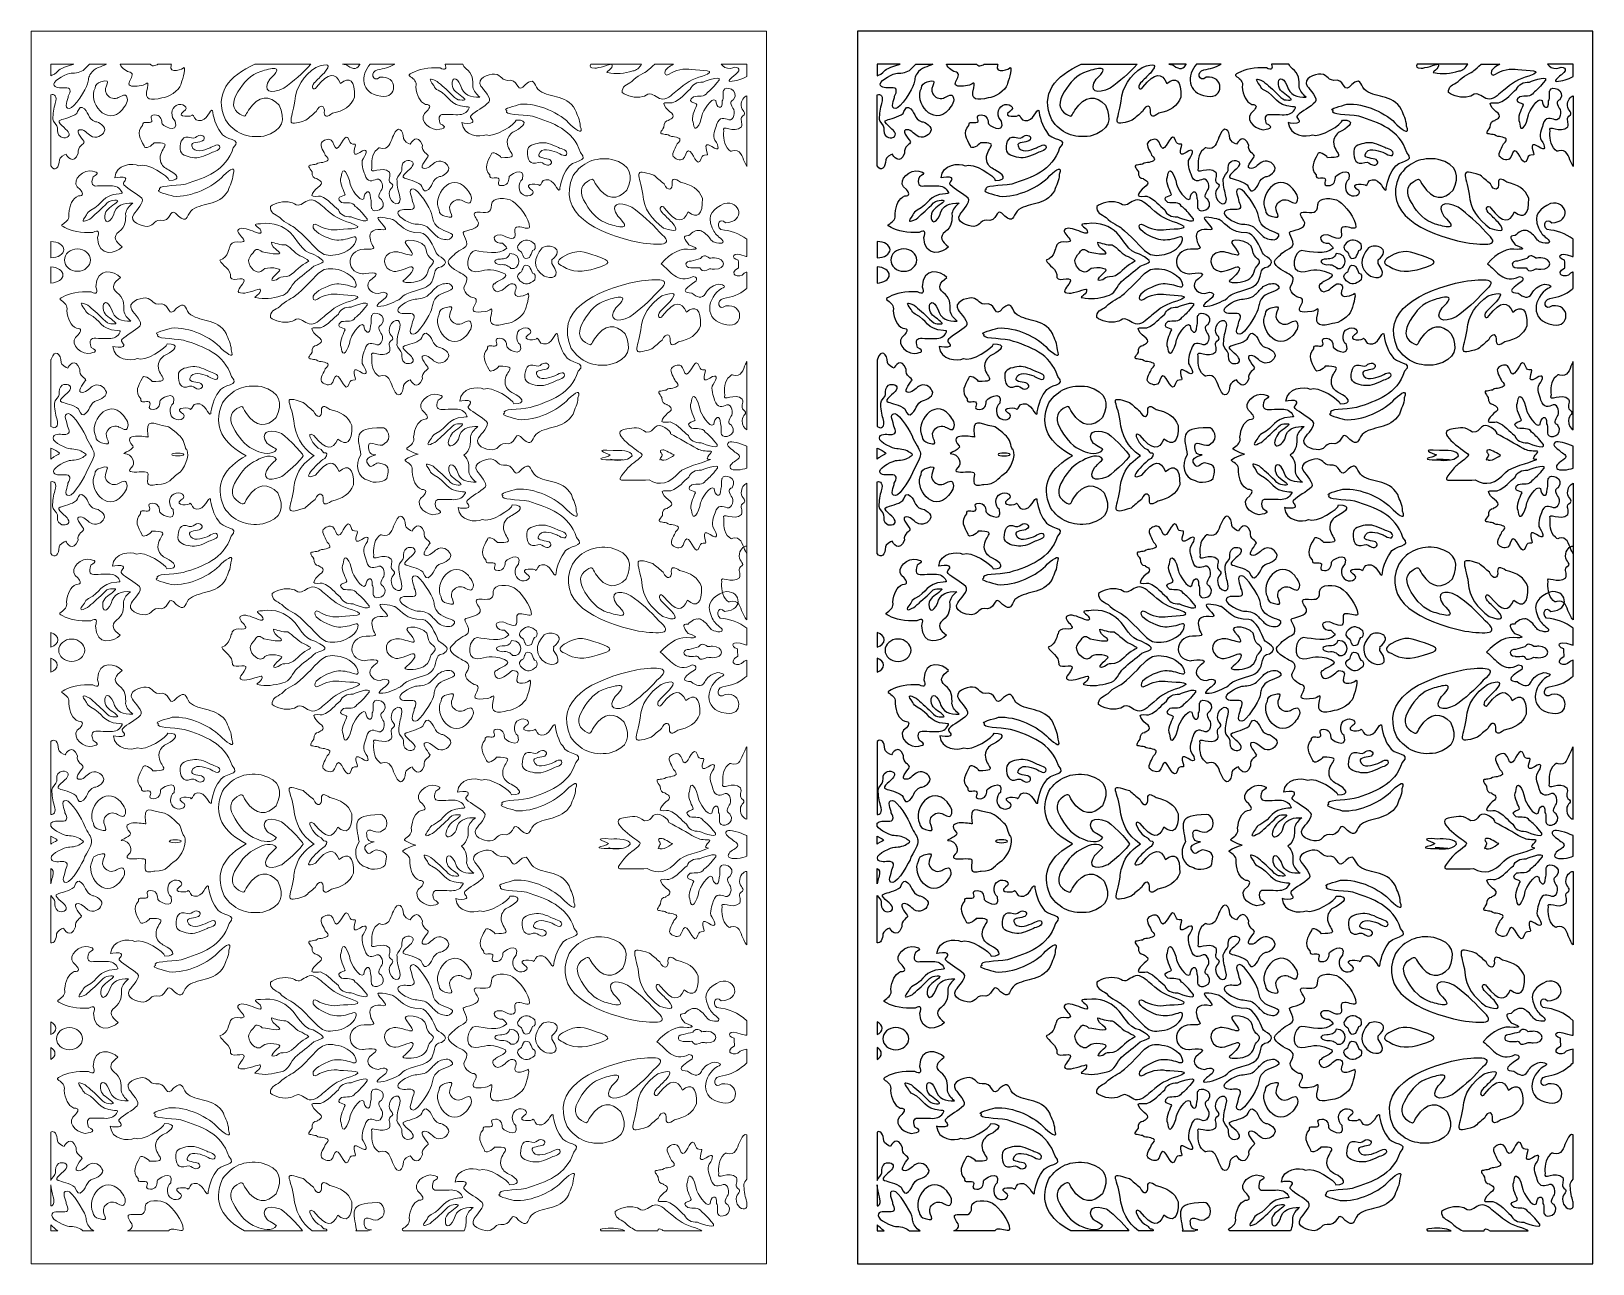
# Model space of a CAD drawing. Header units: centimetres. Extents: x -8.8 to 7.2, y -4.8 to 7.8.
import ezdxf

# ---------------------------------------------------------------- set-up
doc = ezdxf.new("R2010")
doc.units = ezdxf.units.CM
doc.header["$MEASUREMENT"] = 0
doc.layers.add('layer 1', color=7, linetype='Continuous')

msp = doc.modelspace()

# ---------------------------------------------------------------- linework, layer by layer
at = {"layer": 'layer 1', "color": 177, "lineweight": 9}
for points, knots in [([(-1.28899, -4.51204), (-1.28899, -4.51204), (-1.28899, -4.77583), (-1.28899, -4.77583), (-1.28899, -4.77583), (-1.28899, -4.77583), (-8.80102, -4.77583), (-8.80102, -4.77583), (-8.80102, -4.77583), (-8.80102, -4.77583), (-8.80102, 7.81314), (-8.80102, 7.81314), (-8.80102, 7.81314), (-8.80102, 7.81314), (-1.28899, 7.81314), (-1.28899, 7.81314), (-1.28899, 7.81314), (-1.28899, 7.81314), (-1.28899, -4.51204), (-1.28899, -4.51204)], [0, 0, 0, 0, 0.16666667, 0.16666667, 0.16666667, 0.16666667, 0.33333333, 0.33333333, 0.33333333, 0.33333333, 0.5, 0.5, 0.5, 0.5, 0.66666667, 0.66666667, 0.66666667, 0.66666667, 1, 1, 1, 1]), ([(-8.36448, 7.47642), (-8.54089, 7.4223), (-8.50013, 7.42469), (-8.56198, 7.3755), (-8.56198, 7.3755), (-8.57483, 7.37003), (-8.58748, 7.36426), (-8.60009, 7.35852), (-8.60009, 7.35852), (-8.60009, 7.35852), (-8.60009, 7.47642), (-8.60009, 7.47642), (-8.60009, 7.47642), (-8.60009, 7.47642), (-8.36448, 7.47642), (-8.36448, 7.47642)], [0, 0, 0, 0, 0.2, 0.2, 0.2, 0.2, 0.4, 0.4, 0.4, 0.4, 0.6, 0.6, 0.6, 0.6, 1, 1, 1, 1]), ([(-8.56987, 7.27215), (-8.56987, 7.22626), (-8.4949, 7.2363), (-8.46174, 7.2363), (-8.46174, 7.2363), (-8.38771, 7.2411), (-8.39829, 7.19903), (-8.42281, 7.15168), (-8.42281, 7.15168), (-8.41993, 7.11727), (-8.48048, 7.02404), (-8.41128, 7.02404), (-8.41128, 7.02404), (-8.36379, 7.02404), (-8.23944, 7.22514), (-8.22673, 7.27502), (-8.22673, 7.27502), (-8.21376, 7.31518), (-8.21953, 7.3453), (-8.19213, 7.38258), (-8.19213, 7.38258), (-8.15544, 7.4411), (-8.07934, 7.45145), (-8.03333, 7.47642), (-8.03333, 7.47642), (-8.03333, 7.47642), (-8.20693, 7.47642), (-8.20693, 7.47642), (-8.20693, 7.47642), (-8.22459, 7.45852), (-8.24224, 7.44064), (-8.25989, 7.42274), (-8.25989, 7.42274), (-8.28729, 7.39549), (-8.35217, 7.38402), (-8.39253, 7.38402), (-8.39253, 7.38402), (-8.42876, 7.38402), (-8.56987, 7.3192), (-8.56987, 7.27215)], [0, 0, 0, 0, 0.09090909, 0.09090909, 0.09090909, 0.09090909, 0.18181818, 0.18181818, 0.18181818, 0.18181818, 0.27272727, 0.27272727, 0.27272727, 0.27272727, 0.36363636, 0.36363636, 0.36363636, 0.36363636, 0.45454545, 0.45454545, 0.45454545, 0.45454545, 0.54545455, 0.54545455, 0.54545455, 0.54545455, 0.63636364, 0.63636364, 0.63636364, 0.63636364, 0.72727273, 0.72727273, 0.72727273, 0.72727273, 0.81818182, 0.81818182, 0.81818182, 0.81818182, 1, 1, 1, 1]), ([(-8.09054, 7.29526), (-8.12201, 7.28555), (-8.14874, 7.26744), (-8.14874, 7.23046), (-8.14874, 7.23046), (-8.22484, 7.09457), (-8.03081, 6.82914), (-7.8691, 7.01343), (-7.8691, 7.01343), (-7.83684, 7.06082), (-7.79996, 7.09291), (-7.82915, 7.15099), (-7.82915, 7.15099), (-7.84298, 7.18003), (-7.9029, 7.13723), (-7.92134, 7.13112), (-7.92134, 7.13112), (-7.96897, 7.11584), (-8.00892, 7.13723), (-8.03351, 7.17545), (-8.03351, 7.17545), (-8.07803, 7.24188), (-7.94533, 7.34013), (-8.09054, 7.29526)], [0, 0, 0, 0, 0.14285714, 0.14285714, 0.14285714, 0.14285714, 0.28571429, 0.28571429, 0.28571429, 0.28571429, 0.42857143, 0.42857143, 0.42857143, 0.42857143, 0.57142857, 0.57142857, 0.57142857, 0.57142857, 0.71428571, 0.71428571, 0.71428571, 0.71428571, 1, 1, 1, 1]), ([(-7.89329, 7.47642), (-7.87751, 7.43567), (-7.82124, 7.39584), (-7.79163, 7.39584), (-7.79163, 7.39584), (-7.70151, 7.36133), (-7.93366, 7.21669), (-7.6766, 7.2581), (-7.6766, 7.2581), (-7.62686, 7.2581), (-7.59577, 7.3278), (-7.61443, 7.23503), (-7.61443, 7.23503), (-7.65372, 7.10027), (-7.57551, 7.10599), (-7.4652, 7.13298), (-7.4652, 7.13298), (-7.39992, 7.13298), (-7.29111, 7.21029), (-7.27245, 7.26596), (-7.27245, 7.26596), (-7.26624, 7.29069), (-7.2142, 7.43072), (-7.24218, 7.44309), (-7.24218, 7.44309), (-7.23757, 7.42807), (-7.40523, 7.36766), (-7.37194, 7.46697), (-7.37194, 7.46697), (-7.37034, 7.47009), (-7.36892, 7.47325), (-7.36766, 7.47642), (-7.36766, 7.47642), (-7.36766, 7.47642), (-7.50611, 7.47642), (-7.50611, 7.47642), (-7.50611, 7.47642), (-7.5183, 7.46975), (-7.53321, 7.46379), (-7.55281, 7.45911), (-7.55281, 7.45911), (-7.56722, 7.46083), (-7.5783, 7.46754), (-7.58619, 7.47642), (-7.58619, 7.47642), (-7.58619, 7.47642), (-7.89329, 7.47642), (-7.89329, 7.47642)], [0, 0, 0, 0, 0.07692308, 0.07692308, 0.07692308, 0.07692308, 0.15384615, 0.15384615, 0.15384615, 0.15384615, 0.23076923, 0.23076923, 0.23076923, 0.23076923, 0.30769231, 0.30769231, 0.30769231, 0.30769231, 0.38461538, 0.38461538, 0.38461538, 0.38461538, 0.46153846, 0.46153846, 0.46153846, 0.46153846, 0.53846154, 0.53846154, 0.53846154, 0.53846154, 0.61538462, 0.61538462, 0.61538462, 0.61538462, 0.69230769, 0.69230769, 0.69230769, 0.69230769, 0.76923077, 0.76923077, 0.76923077, 0.76923077, 0.84615385, 0.84615385, 0.84615385, 0.84615385, 1, 1, 1, 1]), ([(-6.51655, 7.47642), (-6.77896, 7.35857), (-6.93934, 7.17632), (-6.81726, 6.90853), (-6.81726, 6.90853), (-6.72523, 6.77435), (-6.59502, 6.71665), (-6.42287, 6.74298), (-6.42287, 6.74298), (-6.21936, 6.79753), (-6.20184, 6.91417), (-6.26886, 7.05903), (-6.26886, 7.05903), (-6.366, 7.15999), (-6.4765, 7.16373), (-6.58029, 7.00736), (-6.58029, 7.00736), (-6.61705, 6.95199), (-6.60251, 6.92459), (-6.67109, 6.9678), (-6.67109, 6.9678), (-6.74725, 7.01579), (-6.75354, 7.08891), (-6.68955, 7.19448), (-6.68955, 7.19448), (-6.63058, 7.29107), (-6.56002, 7.37171), (-6.45367, 7.40305), (-6.45367, 7.40305), (-6.35973, 7.43073), (-6.19723, 7.4804), (-6.36277, 7.3224), (-6.36277, 7.3224), (-6.44662, 7.20264), (-6.35661, 7.16198), (-6.21964, 7.23191), (-6.21964, 7.23191), (-6.12247, 7.30229), (-6.02681, 7.38209), (-5.9445, 7.47642), (-5.9445, 7.47642), (-5.9445, 7.47642), (-6.51655, 7.47642), (-6.51655, 7.47642)], [0, 0, 0, 0, 0.08333333, 0.08333333, 0.08333333, 0.08333333, 0.16666667, 0.16666667, 0.16666667, 0.16666667, 0.25, 0.25, 0.25, 0.25, 0.33333333, 0.33333333, 0.33333333, 0.33333333, 0.41666667, 0.41666667, 0.41666667, 0.41666667, 0.5, 0.5, 0.5, 0.5, 0.58333333, 0.58333333, 0.58333333, 0.58333333, 0.66666667, 0.66666667, 0.66666667, 0.66666667, 0.75, 0.75, 0.75, 0.75, 0.83333333, 0.83333333, 0.83333333, 0.83333333, 1, 1, 1, 1]), ([(-6.10644, 7.09994), (-6.13762, 6.89278), (-6.22033, 6.82926), (-5.99403, 6.9043), (-5.99403, 6.9043), (-5.95844, 6.93387), (-5.92455, 6.96343), (-5.88895, 6.99299), (-5.88895, 6.99299), (-5.8539, 7.07314), (-5.79706, 7.05968), (-5.80692, 6.98125), (-5.80692, 6.98125), (-5.80551, 6.9359), (-5.77731, 6.93416), (-5.72229, 6.97604), (-5.72229, 6.97604), (-5.61229, 6.99889), (-5.52998, 7.04706), (-5.49703, 7.14037), (-5.49703, 7.14037), (-5.49103, 7.31242), (-5.54978, 7.35511), (-5.64092, 7.27885), (-5.64092, 7.27885), (-5.69361, 7.39148), (-5.75866, 7.39998), (-5.88505, 7.2408), (-5.88505, 7.2408), (-5.91336, 7.19916), (-5.94999, 7.23909), (-5.90979, 7.28515), (-5.90979, 7.28515), (-5.87637, 7.31862), (-5.84295, 7.3521), (-5.80953, 7.38557), (-5.80953, 7.38557), (-5.73345, 7.47225), (-5.76123, 7.4918), (-5.89286, 7.44426), (-5.89286, 7.44426), (-6.01556, 7.35721), (-6.09639, 7.24605), (-6.10644, 7.09994)], [0, 0, 0, 0, 0.08333333, 0.08333333, 0.08333333, 0.08333333, 0.16666667, 0.16666667, 0.16666667, 0.16666667, 0.25, 0.25, 0.25, 0.25, 0.33333333, 0.33333333, 0.33333333, 0.33333333, 0.41666667, 0.41666667, 0.41666667, 0.41666667, 0.5, 0.5, 0.5, 0.5, 0.58333333, 0.58333333, 0.58333333, 0.58333333, 0.66666667, 0.66666667, 0.66666667, 0.66666667, 0.75, 0.75, 0.75, 0.75, 0.83333333, 0.83333333, 0.83333333, 0.83333333, 1, 1, 1, 1]), ([(-5.44256, 7.47642), (-5.44387, 7.47429), (-5.44514, 7.47214), (-5.44638, 7.46998), (-5.44638, 7.46998), (-5.48199, 7.40705), (-5.53335, 7.43349), (-5.58695, 7.47268), (-5.58695, 7.47268), (-5.59864, 7.47354), (-5.60959, 7.4747), (-5.61911, 7.47642), (-5.61911, 7.47642), (-5.61911, 7.47642), (-5.44256, 7.47642), (-5.44256, 7.47642)], [0, 0, 0, 0, 0.2, 0.2, 0.2, 0.2, 0.4, 0.4, 0.4, 0.4, 0.6, 0.6, 0.6, 0.6, 1, 1, 1, 1]), ([(-5.08636, 7.47642), (-5.14002, 7.44526), (-5.20065, 7.43041), (-5.26255, 7.41853), (-5.26255, 7.41853), (-5.34292, 7.40487), (-5.3146, 7.28391), (-5.23823, 7.34271), (-5.23823, 7.34271), (-5.05195, 7.36889), (-5.05403, 7.11519), (-5.22741, 7.15046), (-5.22741, 7.15046), (-5.44375, 7.17768), (-5.43416, 7.37033), (-5.33718, 7.47642), (-5.33718, 7.47642), (-5.33718, 7.47642), (-5.08636, 7.47642), (-5.08636, 7.47642)], [0, 0, 0, 0, 0.16666667, 0.16666667, 0.16666667, 0.16666667, 0.33333333, 0.33333333, 0.33333333, 0.33333333, 0.5, 0.5, 0.5, 0.5, 0.66666667, 0.66666667, 0.66666667, 0.66666667, 1, 1, 1, 1]), ([(-4.90917, 7.38709), (-4.84461, 7.42433), (-4.7447, 7.44377), (-4.6236, 7.43825), (-4.6236, 7.43825), (-4.56662, 7.40802), (-4.55702, 7.42936), (-4.57101, 7.47642), (-4.57101, 7.47642), (-4.57101, 7.47642), (-4.39282, 7.47642), (-4.39282, 7.47642), (-4.39282, 7.47642), (-4.38888, 7.46114), (-4.37792, 7.44587), (-4.35859, 7.43059), (-4.35859, 7.43059), (-4.28966, 7.38057), (-4.28512, 7.31363), (-4.28979, 7.24427), (-4.28979, 7.24427), (-4.2796, 7.20215), (-4.25327, 7.16812), (-4.21589, 7.13961), (-4.21589, 7.13961), (-4.31064, 7.13616), (-4.38795, 7.15656), (-4.41465, 7.26213), (-4.41465, 7.26213), (-4.45765, 7.35401), (-4.50428, 7.34293), (-4.50097, 7.27028), (-4.50097, 7.27028), (-4.49796, 7.2042), (-4.4484, 7.18652), (-4.40024, 7.1468), (-4.40024, 7.1468), (-4.35711, 7.11121), (-4.35567, 7.10686), (-4.42069, 7.1109), (-4.42069, 7.1109), (-4.44339, 7.11231), (-4.46835, 7.12289), (-4.49874, 7.16003), (-4.49874, 7.16003), (-4.55684, 7.21565), (-4.6124, 7.26579), (-4.65492, 7.30125), (-4.65492, 7.30125), (-4.72723, 7.33616), (-4.75017, 7.33667), (-4.68795, 7.25833), (-4.68795, 7.25833), (-4.68071, 7.236), (-4.66552, 7.2208), (-4.64486, 7.21077), (-4.64486, 7.21077), (-4.51419, 7.1473), (-4.53642, 7.05719), (-4.35628, 7.04194), (-4.35628, 7.04194), (-4.322, 7.03904), (-4.31352, 7.04583), (-4.33743, 7.00924), (-4.33743, 7.00924), (-4.3627, 6.97056), (-4.40624, 6.95672), (-4.46306, 6.96094), (-4.46306, 6.96094), (-4.50044, 6.96179), (-4.53781, 6.96264), (-4.57518, 6.96349), (-4.57518, 6.96349), (-4.62456, 6.96771), (-4.64959, 6.94643), (-4.62105, 6.86905), (-4.62105, 6.86905), (-4.55507, 6.83027), (-4.56696, 6.82118), (-4.65673, 6.80721), (-4.65673, 6.80721), (-4.76188, 6.81586), (-4.85472, 6.93498), (-4.75478, 6.99923), (-4.75478, 6.99923), (-4.72656, 7.03336), (-4.71078, 7.0635), (-4.7714, 7.06559), (-4.7714, 7.06559), (-4.83413, 7.0924), (-4.86116, 7.15973), (-4.87078, 7.24681), (-4.87078, 7.24681), (-4.85917, 7.29864), (-4.89076, 7.3245), (-4.92546, 7.34848), (-4.92546, 7.34848), (-4.9545, 7.36856), (-4.93884, 7.36998), (-4.90917, 7.38709)], [0, 0, 0, 0, 0.03846154, 0.03846154, 0.03846154, 0.03846154, 0.07692308, 0.07692308, 0.07692308, 0.07692308, 0.11538462, 0.11538462, 0.11538462, 0.11538462, 0.15384615, 0.15384615, 0.15384615, 0.15384615, 0.19230769, 0.19230769, 0.19230769, 0.19230769, 0.23076923, 0.23076923, 0.23076923, 0.23076923, 0.26923077, 0.26923077, 0.26923077, 0.26923077, 0.30769231, 0.30769231, 0.30769231, 0.30769231, 0.34615385, 0.34615385, 0.34615385, 0.34615385, 0.38461538, 0.38461538, 0.38461538, 0.38461538, 0.42307692, 0.42307692, 0.42307692, 0.42307692, 0.46153846, 0.46153846, 0.46153846, 0.46153846, 0.5, 0.5, 0.5, 0.5, 0.53846154, 0.53846154, 0.53846154, 0.53846154, 0.57692308, 0.57692308, 0.57692308, 0.57692308, 0.61538462, 0.61538462, 0.61538462, 0.61538462, 0.65384615, 0.65384615, 0.65384615, 0.65384615, 0.69230769, 0.69230769, 0.69230769, 0.69230769, 0.73076923, 0.73076923, 0.73076923, 0.73076923, 0.76923077, 0.76923077, 0.76923077, 0.76923077, 0.80769231, 0.80769231, 0.80769231, 0.80769231, 0.84615385, 0.84615385, 0.84615385, 0.84615385, 0.88461538, 0.88461538, 0.88461538, 0.88461538, 0.92307692, 0.92307692, 0.92307692, 0.92307692, 1, 1, 1, 1]), ([(-4.40017, 6.87982), (-4.37964, 6.87394), (-4.30927, 6.86513), (-4.29461, 6.87982), (-4.29461, 6.87982), (-4.26822, 6.90625), (-4.33273, 6.92681), (-4.30634, 6.95324), (-4.30634, 6.95324), (-4.26236, 6.9973), (-4.17439, 7.03841), (-4.12454, 7.08835), (-4.12454, 7.08835), (-4.08935, 7.12359), (-4.18319, 7.21758), (-4.20664, 7.25282), (-4.20664, 7.25282), (-4.25942, 7.33213), (-4.12747, 7.37619), (-4.0659, 7.37619), (-4.0659, 7.37619), (-3.98796, 7.36992), (-4.0051, 7.29571), (-3.90169, 7.31451), (-3.90169, 7.31451), (-3.81079, 7.30064), (-3.84305, 7.16338), (-3.74922, 7.27045), (-3.74922, 7.27045), (-3.66086, 7.34289), (-3.66797, 7.27796), (-3.62313, 7.22052), (-3.62313, 7.22052), (-3.5293, 7.12653), (-3.33578, 7.17646), (-3.24195, 7.01198), (-3.24195, 7.01198), (-3.22435, 6.95324), (-3.1921, 6.91213), (-3.1921, 6.84457), (-3.1921, 6.84457), (-3.15862, 6.75596), (-3.21377, 6.78765), (-3.28948, 6.85667), (-3.28948, 6.85667), (-3.39168, 6.97372), (-3.62326, 7.08289), (-3.802, 7.06779), (-3.802, 7.06779), (-3.85478, 7.05016), (-3.99553, 7.02079), (-3.94274, 7.00318), (-3.94274, 7.00318), (-3.97214, 6.95535), (-3.79717, 6.96613), (-3.67885, 6.94443), (-3.67885, 6.94443), (-3.47066, 6.87688), (-3.26541, 6.80933), (-3.18917, 6.57436), (-3.18917, 6.57436), (-3.08686, 6.46742), (-3.27886, 6.51125), (-3.32405, 6.40694), (-3.32405, 6.40694), (-3.36097, 6.36657), (-3.40057, 6.23882), (-3.40029, 6.19253), (-3.40029, 6.19253), (-3.42462, 6.16544), (-3.45581, 6.31091), (-3.54396, 6.29533), (-3.54396, 6.29533), (-3.58795, 6.29533), (-3.58501, 6.24246), (-3.60847, 6.23659), (-3.60847, 6.23659), (-3.60017, 6.2574), (-3.78587, 6.2667), (-3.69937, 6.20135), (-3.69937, 6.20135), (-3.62607, 6.1661), (-3.71403, 6.10442), (-3.77268, 6.1426), (-3.77268, 6.1426), (-3.82824, 6.1661), (-3.8316, 6.26597), (-3.78147, 6.30121), (-3.78147, 6.30121), (-3.74204, 6.45261), (-3.93574, 6.33531), (-3.91929, 6.31883), (-3.91929, 6.31883), (-3.91929, 6.27771), (-3.93981, 6.23659), (-3.98966, 6.23659), (-3.98966, 6.23659), (-4.06883, 6.23659), (-3.99553, 6.29533), (-4.03071, 6.31296), (-4.03071, 6.31296), (-4.06296, 6.32764), (-4.11868, 6.28946), (-4.11575, 6.34526), (-4.11575, 6.34526), (-4.18216, 6.41477), (-4.13838, 6.48429), (-4.10108, 6.5538), (-4.10108, 6.5538), (-4.09698, 6.60021), (-4.01234, 6.54753), (-3.99846, 6.52149), (-3.99846, 6.52149), (-3.77241, 6.52149), (-3.96048, 6.57142), (-3.93395, 6.70652), (-3.93395, 6.70652), (-3.91929, 6.75645), (-3.88996, 6.77995), (-3.85185, 6.79757), (-3.85185, 6.79757), (-3.76974, 6.8387), (-3.70817, 6.90625), (-3.84598, 6.90625), (-3.84598, 6.90625), (-3.84424, 6.86802), (-4.07734, 6.71528), (-4.15386, 6.75645), (-4.15386, 6.75645), (-4.21302, 6.72812), (-4.38949, 6.73802), (-4.40017, 6.87982)], [0, 0, 0, 0, 0.02941176, 0.02941176, 0.02941176, 0.02941176, 0.05882353, 0.05882353, 0.05882353, 0.05882353, 0.08823529, 0.08823529, 0.08823529, 0.08823529, 0.11764706, 0.11764706, 0.11764706, 0.11764706, 0.14705882, 0.14705882, 0.14705882, 0.14705882, 0.17647059, 0.17647059, 0.17647059, 0.17647059, 0.20588235, 0.20588235, 0.20588235, 0.20588235, 0.23529412, 0.23529412, 0.23529412, 0.23529412, 0.26470588, 0.26470588, 0.26470588, 0.26470588, 0.29411765, 0.29411765, 0.29411765, 0.29411765, 0.32352941, 0.32352941, 0.32352941, 0.32352941, 0.35294118, 0.35294118, 0.35294118, 0.35294118, 0.38235294, 0.38235294, 0.38235294, 0.38235294, 0.41176471, 0.41176471, 0.41176471, 0.41176471, 0.44117647, 0.44117647, 0.44117647, 0.44117647, 0.47058824, 0.47058824, 0.47058824, 0.47058824, 0.5, 0.5, 0.5, 0.5, 0.52941176, 0.52941176, 0.52941176, 0.52941176, 0.55882353, 0.55882353, 0.55882353, 0.55882353, 0.58823529, 0.58823529, 0.58823529, 0.58823529, 0.61764706, 0.61764706, 0.61764706, 0.61764706, 0.64705882, 0.64705882, 0.64705882, 0.64705882, 0.67647059, 0.67647059, 0.67647059, 0.67647059, 0.70588235, 0.70588235, 0.70588235, 0.70588235, 0.73529412, 0.73529412, 0.73529412, 0.73529412, 0.76470588, 0.76470588, 0.76470588, 0.76470588, 0.79411765, 0.79411765, 0.79411765, 0.79411765, 0.82352941, 0.82352941, 0.82352941, 0.82352941, 0.85294118, 0.85294118, 0.85294118, 0.85294118, 0.88235294, 0.88235294, 0.88235294, 0.88235294, 0.91176471, 0.91176471, 0.91176471, 0.91176471, 0.94117647, 0.94117647, 0.94117647, 0.94117647, 1, 1, 1, 1]), ([(-2.87204, 7.47642), (-2.89488, 7.47295), (-3.00528, 7.43543), (-3.04238, 7.43543), (-3.04238, 7.43543), (-3.09404, 7.43543), (-3.09622, 7.45334), (-3.08354, 7.47642), (-3.08354, 7.47642), (-3.08354, 7.47642), (-2.87204, 7.47642), (-2.87204, 7.47642)], [0, 0, 0, 0, 0.25, 0.25, 0.25, 0.25, 0.5, 0.5, 0.5, 0.5, 1, 1, 1, 1]), ([(-2.56506, 7.47642), (-2.58866, 7.4418), (-2.61619, 7.41011), (-2.65492, 7.40736), (-2.65492, 7.40736), (-2.74045, 7.38432), (-2.82599, 7.36727), (-2.91152, 7.39205), (-2.91152, 7.39205), (-2.95001, 7.38949), (-2.8448, 7.43033), (-2.86789, 7.47628), (-2.86789, 7.47628), (-2.86792, 7.47633), (-2.86799, 7.47638), (-2.86804, 7.47642), (-2.86804, 7.47642), (-2.86804, 7.47642), (-2.56506, 7.47642), (-2.56506, 7.47642)], [0, 0, 0, 0, 0.16666667, 0.16666667, 0.16666667, 0.16666667, 0.33333333, 0.33333333, 0.33333333, 0.33333333, 0.5, 0.5, 0.5, 0.5, 0.66666667, 0.66666667, 0.66666667, 0.66666667, 1, 1, 1, 1]), ([(-2.76212, 7.1873), (-2.71646, 7.15221), (-2.62636, 7.12485), (-2.55338, 7.14542), (-2.55338, 7.14542), (-2.52706, 7.14542), (-2.50777, 7.17334), (-2.4797, 7.17334), (-2.4797, 7.17334), (-2.43936, 7.17334), (-2.39726, 7.11925), (-2.34639, 7.11925), (-2.34639, 7.11925), (-2.29025, 7.11925), (-2.23938, 7.18207), (-2.19728, 7.20998), (-2.19728, 7.20998), (-2.12014, 7.2848), (-2.04294, 7.32521), (-1.94293, 7.35481), (-1.94293, 7.35481), (-1.75944, 7.41949), (-1.95954, 7.41243), (-2.05344, 7.42112), (-2.05344, 7.42112), (-2.12361, 7.43857), (-2.2271, 7.4124), (-2.28148, 7.37575), (-2.28148, 7.37575), (-2.31832, 7.35133), (-2.33411, 7.37401), (-2.32358, 7.40541), (-2.32358, 7.40541), (-2.31601, 7.42886), (-2.28016, 7.45471), (-2.24026, 7.47642), (-2.24026, 7.47642), (-2.24026, 7.47642), (-2.4308, 7.47642), (-2.4308, 7.47642), (-2.4308, 7.47642), (-2.45973, 7.44811), (-2.48617, 7.42413), (-2.50426, 7.4124), (-2.50426, 7.4124), (-2.5285, 7.38609), (-2.61577, 7.35964), (-2.66389, 7.29897), (-2.66389, 7.29897), (-2.71888, 7.26729), (-2.76743, 7.24751), (-2.76212, 7.1873)], [0, 0, 0, 0, 0.07142857, 0.07142857, 0.07142857, 0.07142857, 0.14285714, 0.14285714, 0.14285714, 0.14285714, 0.21428571, 0.21428571, 0.21428571, 0.21428571, 0.28571429, 0.28571429, 0.28571429, 0.28571429, 0.35714286, 0.35714286, 0.35714286, 0.35714286, 0.42857143, 0.42857143, 0.42857143, 0.42857143, 0.5, 0.5, 0.5, 0.5, 0.57142857, 0.57142857, 0.57142857, 0.57142857, 0.64285714, 0.64285714, 0.64285714, 0.64285714, 0.71428571, 0.71428571, 0.71428571, 0.71428571, 0.78571429, 0.78571429, 0.78571429, 0.78571429, 0.85714286, 0.85714286, 0.85714286, 0.85714286, 1, 1, 1, 1]), ([(-2.27876, 6.99228), (-2.20095, 6.94436), (-2.26421, 6.91595), (-2.28423, 6.90692), (-2.28423, 6.90692), (-2.28511, 6.90517), (-2.28498, 6.90152), (-2.28707, 6.90156), (-2.28707, 6.90156), (-2.31829, 6.90218), (-2.33855, 6.8767), (-2.33653, 6.8317), (-2.33653, 6.8317), (-2.36563, 6.79304), (-2.38694, 6.76071), (-2.34814, 6.76525), (-2.34814, 6.76525), (-2.33264, 6.76013), (-2.31326, 6.75737), (-2.29305, 6.75531), (-2.29305, 6.75531), (-2.27159, 6.7326), (-2.24784, 6.74175), (-2.22713, 6.73577), (-2.22713, 6.73577), (-2.17809, 6.72163), (-2.14611, 6.71474), (-2.20207, 6.66173), (-2.20207, 6.66173), (-2.20937, 6.63449), (-2.2605, 6.56547), (-2.24041, 6.53459), (-2.24041, 6.53459), (-2.22398, 6.51098), (-2.17286, 6.48736), (-2.14182, 6.50734), (-2.14182, 6.50734), (-2.11443, 6.5255), (-2.1126, 6.59271), (-2.08521, 6.59271), (-2.08521, 6.59271), (-2.04322, 6.59271), (-1.99392, 6.39837), (-1.95558, 6.51279), (-1.95558, 6.51279), (-1.94462, 6.5473), (-1.93732, 6.54912), (-1.89532, 6.54912), (-1.89532, 6.54912), (-1.87707, 6.54912), (-1.95923, 6.70713), (-1.84785, 6.63449), (-1.84785, 6.63449), (-1.76204, 6.57818), (-1.77299, 6.6363), (-1.81499, 6.69987), (-1.81499, 6.69987), (-1.84237, 6.74165), (-1.81133, 6.81974), (-1.79855, 6.85788), (-1.79855, 6.85788), (-1.77238, 6.9493), (-1.71395, 6.92388), (-1.67439, 6.90692), (-1.67439, 6.90692), (-1.62083, 6.89724), (-1.60075, 6.99532), (-1.6324, 7.0268), (-1.6324, 7.0268), (-1.66578, 7.08649), (-1.6559, 7.09881), (-1.6251, 7.11397), (-1.6251, 7.11397), (-1.55639, 7.22355), (-1.71761, 7.25509), (-1.72369, 7.21205), (-1.72369, 7.21205), (-1.74013, 7.21205), (-1.72187, 7.11942), (-1.74013, 7.10127), (-1.74013, 7.10127), (-1.73779, 6.99089), (-1.80448, 7.03871), (-1.80768, 7.10672), (-1.80768, 7.10672), (-1.84907, 7.15042), (-1.94374, 6.9855), (-1.94645, 6.95778), (-1.94645, 6.95778), (-1.9627, 6.85956), (-2.02966, 6.74767), (-2.03774, 6.88512), (-2.03774, 6.88512), (-2.06513, 6.9269), (-2.01766, 7.01226), (-2.00488, 7.0504), (-2.00488, 7.0504), (-1.96517, 7.08944), (-2.12859, 7.07127), (-2.03409, 7.14486), (-2.03409, 7.14486), (-1.97996, 7.15555), (-1.92357, 7.13588), (-1.8943, 7.18565), (-1.8943, 7.18565), (-1.86564, 7.2063), (-1.83481, 7.23662), (-1.79673, 7.28471), (-1.79673, 7.28471), (-1.69921, 7.37962), (-1.89701, 7.31302), (-1.93549, 7.29378), (-1.93549, 7.29378), (-2.0001, 7.29571), (-2.04876, 7.27024), (-2.06695, 7.22113), (-2.06695, 7.22113), (-2.12538, 7.17785), (-2.15825, 7.1167), (-2.25137, 7.08129), (-2.25137, 7.08129), (-2.26597, 7.08129), (-2.33718, 7.08855), (-2.33718, 7.07584), (-2.33718, 7.07584), (-2.33718, 7.04859), (-2.30249, 7.01408), (-2.27876, 6.99228)], [0, 0, 0, 0, 0.03030303, 0.03030303, 0.03030303, 0.03030303, 0.06060606, 0.06060606, 0.06060606, 0.06060606, 0.09090909, 0.09090909, 0.09090909, 0.09090909, 0.12121212, 0.12121212, 0.12121212, 0.12121212, 0.15151515, 0.15151515, 0.15151515, 0.15151515, 0.18181818, 0.18181818, 0.18181818, 0.18181818, 0.21212121, 0.21212121, 0.21212121, 0.21212121, 0.24242424, 0.24242424, 0.24242424, 0.24242424, 0.27272727, 0.27272727, 0.27272727, 0.27272727, 0.3030303, 0.3030303, 0.3030303, 0.3030303, 0.33333333, 0.33333333, 0.33333333, 0.33333333, 0.36363636, 0.36363636, 0.36363636, 0.36363636, 0.39393939, 0.39393939, 0.39393939, 0.39393939, 0.42424242, 0.42424242, 0.42424242, 0.42424242, 0.45454545, 0.45454545, 0.45454545, 0.45454545, 0.48484848, 0.48484848, 0.48484848, 0.48484848, 0.51515152, 0.51515152, 0.51515152, 0.51515152, 0.54545455, 0.54545455, 0.54545455, 0.54545455, 0.57575758, 0.57575758, 0.57575758, 0.57575758, 0.60606061, 0.60606061, 0.60606061, 0.60606061, 0.63636364, 0.63636364, 0.63636364, 0.63636364, 0.66666667, 0.66666667, 0.66666667, 0.66666667, 0.6969697, 0.6969697, 0.6969697, 0.6969697, 0.72727273, 0.72727273, 0.72727273, 0.72727273, 0.75757576, 0.75757576, 0.75757576, 0.75757576, 0.78787879, 0.78787879, 0.78787879, 0.78787879, 0.81818182, 0.81818182, 0.81818182, 0.81818182, 0.84848485, 0.84848485, 0.84848485, 0.84848485, 0.87878788, 0.87878788, 0.87878788, 0.87878788, 0.90909091, 0.90909091, 0.90909091, 0.90909091, 0.93939394, 0.93939394, 0.93939394, 0.93939394, 1, 1, 1, 1]), ([(-1.48991, 7.47642), (-1.48991, 7.47642), (-1.48991, 7.34944), (-1.48991, 7.34944), (-1.48991, 7.34944), (-1.54356, 7.32499), (-1.59673, 7.301), (-1.66267, 7.301), (-1.66267, 7.301), (-1.69777, 7.301), (-1.62119, 7.36131), (-1.60843, 7.36766), (-1.60843, 7.36766), (-1.52441, 7.43326), (-1.59461, 7.465), (-1.65629, 7.43114), (-1.65629, 7.43114), (-1.69913, 7.43114), (-1.7343, 7.45022), (-1.75236, 7.47642), (-1.75236, 7.47642), (-1.75236, 7.47642), (-1.48991, 7.47642), (-1.48991, 7.47642)], [0, 0, 0, 0, 0.14285714, 0.14285714, 0.14285714, 0.14285714, 0.28571429, 0.28571429, 0.28571429, 0.28571429, 0.42857143, 0.42857143, 0.42857143, 0.42857143, 0.57142857, 0.57142857, 0.57142857, 0.57142857, 0.71428571, 0.71428571, 0.71428571, 0.71428571, 1, 1, 1, 1]), ([(-8.60009, 6.43728), (-8.56167, 6.36976), (-8.51284, 6.42461), (-8.51284, 6.49986), (-8.51284, 6.49986), (-8.51284, 6.52032), (-8.4605, 6.55751), (-8.44367, 6.55751), (-8.44367, 6.55751), (-8.43975, 6.54328), (-8.36925, 6.43881), (-8.32029, 6.56867), (-8.32029, 6.56867), (-8.33351, 6.63902), (-8.25805, 6.65909), (-8.26047, 6.6821), (-8.26047, 6.6821), (-8.26234, 6.68954), (-8.35394, 6.79182), (-8.31094, 6.80483), (-8.31094, 6.80483), (-8.26608, 6.81971), (-8.22495, 6.76578), (-8.19317, 6.74532), (-8.19317, 6.74532), (-8.1427, 6.7086), (-8.06917, 6.74734), (-8.05671, 6.7881), (-8.05671, 6.7881), (-8.02289, 6.83152), (-8.11849, 6.89269), (-8.14457, 6.88851), (-8.14457, 6.88851), (-8.22682, 6.91454), (-8.21, 7.00008), (-8.28103, 7.03541), (-8.28103, 7.03541), (-8.30908, 7.04843), (-8.3259, 6.98893), (-8.33525, 6.97405), (-8.33525, 6.97405), (-8.38536, 6.93499), (-8.47035, 6.91826), (-8.5035, 6.90525), (-8.5035, 6.90525), (-8.56141, 6.88916), (-8.43618, 6.816), (-8.42311, 6.78438), (-8.42311, 6.78438), (-8.38759, 6.7323), (-8.46424, 6.70999), (-8.49976, 6.73417), (-8.49976, 6.73417), (-8.53341, 6.75648), (-8.53154, 6.7881), (-8.53154, 6.82715), (-8.53154, 6.82715), (-8.53154, 6.85132), (-8.58014, 6.88665), (-8.58014, 6.91641), (-8.58014, 6.91641), (-8.58014, 6.96475), (-8.57079, 7.02984), (-8.55584, 7.07447), (-8.55584, 7.07447), (-8.5323, 7.15254), (-8.56536, 7.1769), (-8.60009, 7.16373), (-8.60009, 7.16373), (-8.60009, 7.16373), (-8.60009, 6.43728), (-8.60009, 6.43728)], [0, 0, 0, 0, 0.05263158, 0.05263158, 0.05263158, 0.05263158, 0.10526316, 0.10526316, 0.10526316, 0.10526316, 0.15789474, 0.15789474, 0.15789474, 0.15789474, 0.21052632, 0.21052632, 0.21052632, 0.21052632, 0.26315789, 0.26315789, 0.26315789, 0.26315789, 0.31578947, 0.31578947, 0.31578947, 0.31578947, 0.36842105, 0.36842105, 0.36842105, 0.36842105, 0.42105263, 0.42105263, 0.42105263, 0.42105263, 0.47368421, 0.47368421, 0.47368421, 0.47368421, 0.52631579, 0.52631579, 0.52631579, 0.52631579, 0.57894737, 0.57894737, 0.57894737, 0.57894737, 0.63157895, 0.63157895, 0.63157895, 0.63157895, 0.68421053, 0.68421053, 0.68421053, 0.68421053, 0.73684211, 0.73684211, 0.73684211, 0.73684211, 0.78947368, 0.78947368, 0.78947368, 0.78947368, 0.84210526, 0.84210526, 0.84210526, 0.84210526, 0.89473684, 0.89473684, 0.89473684, 0.89473684, 1, 1, 1, 1]), ([(-7.94751, 6.31621), (-7.92699, 6.32209), (-7.85661, 6.3309), (-7.84195, 6.31621), (-7.84195, 6.31621), (-7.81556, 6.28978), (-7.88007, 6.26922), (-7.85368, 6.24278), (-7.85368, 6.24278), (-7.8097, 6.19873), (-7.72173, 6.15761), (-7.67188, 6.10768), (-7.67188, 6.10768), (-7.6367, 6.07244), (-7.73053, 5.97845), (-7.75399, 5.9432), (-7.75399, 5.9432), (-7.80677, 5.86391), (-7.67482, 5.81984), (-7.61324, 5.81984), (-7.61324, 5.81984), (-7.5353, 5.82611), (-7.55244, 5.90032), (-7.44904, 5.88152), (-7.44904, 5.88152), (-7.35813, 5.89538), (-7.3904, 6.03265), (-7.29656, 5.92559), (-7.29656, 5.92559), (-7.2082, 5.85314), (-7.21531, 5.91808), (-7.17048, 5.97552), (-7.17048, 5.97552), (-7.07664, 6.0695), (-6.88312, 6.01957), (-6.78929, 6.18405), (-6.78929, 6.18405), (-6.7717, 6.24278), (-6.73944, 6.28391), (-6.73944, 6.35146), (-6.73944, 6.35146), (-6.70596, 6.44007), (-6.76111, 6.40838), (-6.83682, 6.33936), (-6.83682, 6.33936), (-6.93903, 6.22231), (-7.1706, 6.11314), (-7.34934, 6.12824), (-7.34934, 6.12824), (-7.40212, 6.14587), (-7.54287, 6.17523), (-7.49009, 6.19286), (-7.49009, 6.19286), (-7.51948, 6.24067), (-7.34451, 6.2299), (-7.22619, 6.2516), (-7.22619, 6.2516), (-7.018, 6.31915), (-6.81275, 6.38671), (-6.73651, 6.62167), (-6.73651, 6.62167), (-6.63421, 6.72862), (-6.8262, 6.68478), (-6.87139, 6.78909), (-6.87139, 6.78909), (-6.90831, 6.82946), (-6.94792, 6.95722), (-6.94763, 7.0035), (-6.94763, 7.0035), (-6.97196, 7.03059), (-7.00315, 6.88512), (-7.09131, 6.9007), (-7.09131, 6.9007), (-7.13529, 6.9007), (-7.13236, 6.95357), (-7.15581, 6.95944), (-7.15581, 6.95944), (-7.14751, 6.93863), (-7.33321, 6.92933), (-7.24671, 6.99468), (-7.24671, 6.99468), (-7.17341, 7.02993), (-7.26138, 7.09161), (-7.32002, 7.05343), (-7.32002, 7.05343), (-7.37558, 7.02993), (-7.37894, 6.93007), (-7.32882, 6.89482), (-7.32882, 6.89482), (-7.28938, 6.74342), (-7.48309, 6.86072), (-7.46663, 6.8772), (-7.46663, 6.8772), (-7.46663, 6.91832), (-7.48716, 6.95944), (-7.537, 6.95944), (-7.537, 6.95944), (-7.61617, 6.95944), (-7.54287, 6.9007), (-7.57805, 6.88308), (-7.57805, 6.88308), (-7.61031, 6.86839), (-7.66602, 6.90657), (-7.66309, 6.85077), (-7.66309, 6.85077), (-7.7295, 6.78125), (-7.68572, 6.71174), (-7.64843, 6.64224), (-7.64843, 6.64224), (-7.64432, 6.59583), (-7.55968, 6.6485), (-7.5458, 6.67454), (-7.5458, 6.67454), (-7.31975, 6.67454), (-7.50783, 6.62461), (-7.48129, 6.48951), (-7.48129, 6.48951), (-7.46663, 6.43957), (-7.43731, 6.41608), (-7.39919, 6.39846), (-7.39919, 6.39846), (-7.31709, 6.35733), (-7.25551, 6.28978), (-7.39332, 6.28978), (-7.39332, 6.28978), (-7.39159, 6.32801), (-7.62468, 6.48076), (-7.7012, 6.43957), (-7.7012, 6.43957), (-7.76036, 6.46791), (-7.93683, 6.45802), (-7.94751, 6.31621)], [0, 0, 0, 0, 0.02941176, 0.02941176, 0.02941176, 0.02941176, 0.05882353, 0.05882353, 0.05882353, 0.05882353, 0.08823529, 0.08823529, 0.08823529, 0.08823529, 0.11764706, 0.11764706, 0.11764706, 0.11764706, 0.14705882, 0.14705882, 0.14705882, 0.14705882, 0.17647059, 0.17647059, 0.17647059, 0.17647059, 0.20588235, 0.20588235, 0.20588235, 0.20588235, 0.23529412, 0.23529412, 0.23529412, 0.23529412, 0.26470588, 0.26470588, 0.26470588, 0.26470588, 0.29411765, 0.29411765, 0.29411765, 0.29411765, 0.32352941, 0.32352941, 0.32352941, 0.32352941, 0.35294118, 0.35294118, 0.35294118, 0.35294118, 0.38235294, 0.38235294, 0.38235294, 0.38235294, 0.41176471, 0.41176471, 0.41176471, 0.41176471, 0.44117647, 0.44117647, 0.44117647, 0.44117647, 0.47058824, 0.47058824, 0.47058824, 0.47058824, 0.5, 0.5, 0.5, 0.5, 0.52941176, 0.52941176, 0.52941176, 0.52941176, 0.55882353, 0.55882353, 0.55882353, 0.55882353, 0.58823529, 0.58823529, 0.58823529, 0.58823529, 0.61764706, 0.61764706, 0.61764706, 0.61764706, 0.64705882, 0.64705882, 0.64705882, 0.64705882, 0.67647059, 0.67647059, 0.67647059, 0.67647059, 0.70588235, 0.70588235, 0.70588235, 0.70588235, 0.73529412, 0.73529412, 0.73529412, 0.73529412, 0.76470588, 0.76470588, 0.76470588, 0.76470588, 0.79411765, 0.79411765, 0.79411765, 0.79411765, 0.82352941, 0.82352941, 0.82352941, 0.82352941, 0.85294118, 0.85294118, 0.85294118, 0.85294118, 0.88235294, 0.88235294, 0.88235294, 0.88235294, 0.91176471, 0.91176471, 0.91176471, 0.91176471, 0.94117647, 0.94117647, 0.94117647, 0.94117647, 1, 1, 1, 1]), ([(-1.54545, 6.83533), (-1.61779, 6.76208), (-1.75476, 6.87168), (-1.72491, 6.79256), (-1.72491, 6.79256), (-1.73033, 6.74521), (-1.72926, 6.64724), (-1.67257, 6.60288), (-1.67257, 6.60288), (-1.64079, 6.57127), (-1.65387, 6.59545), (-1.61275, 6.59545), (-1.61275, 6.59545), (-1.5361, 6.59545), (-1.53423, 6.50619), (-1.50245, 6.4597), (-1.50245, 6.4597), (-1.49847, 6.44837), (-1.49427, 6.43882), (-1.48991, 6.43084), (-1.48991, 6.43084), (-1.48991, 6.43084), (-1.48991, 7.15472), (-1.48991, 7.15472), (-1.48991, 7.15472), (-1.51826, 7.1433), (-1.54732, 7.10708), (-1.54732, 7.05476), (-1.54732, 7.05476), (-1.54732, 6.99525), (-1.47628, 6.9841), (-1.53423, 6.94505), (-1.53423, 6.94505), (-1.56784, 6.91342), (-1.52607, 6.87932), (-1.54545, 6.83533)], [0, 0, 0, 0, 0.1, 0.1, 0.1, 0.1, 0.2, 0.2, 0.2, 0.2, 0.3, 0.3, 0.3, 0.3, 0.4, 0.4, 0.4, 0.4, 0.5, 0.5, 0.5, 0.5, 0.6, 0.6, 0.6, 0.6, 0.7, 0.7, 0.7, 0.7, 0.8, 0.8, 0.8, 0.8, 1, 1, 1, 1]), ([(-5.14085, 6.37427), (-5.21319, 6.44752), (-5.35016, 6.33792), (-5.32031, 6.41704), (-5.32031, 6.41704), (-5.32573, 6.46439), (-5.32466, 6.56236), (-5.26797, 6.60672), (-5.26797, 6.60672), (-5.23619, 6.63833), (-5.24927, 6.61415), (-5.20814, 6.61415), (-5.20814, 6.61415), (-5.1315, 6.61415), (-5.12963, 6.70341), (-5.09785, 6.7499), (-5.09785, 6.7499), (-5.0586, 6.8617), (-4.99691, 6.80288), (-4.9969, 6.71829), (-4.9969, 6.71829), (-4.9969, 6.69783), (-4.94456, 6.66065), (-4.92773, 6.66065), (-4.92773, 6.66065), (-4.92381, 6.67487), (-4.85331, 6.77934), (-4.80435, 6.64948), (-4.80435, 6.64948), (-4.81757, 6.57912), (-4.74211, 6.55905), (-4.74454, 6.53605), (-4.74454, 6.53605), (-4.7464, 6.52861), (-4.838, 6.42634), (-4.79501, 6.41332), (-4.79501, 6.41332), (-4.75014, 6.39844), (-4.70901, 6.45237), (-4.67723, 6.47283), (-4.67723, 6.47283), (-4.62676, 6.50955), (-4.55324, 6.47081), (-4.54077, 6.43006), (-4.54077, 6.43006), (-4.50695, 6.38663), (-4.60255, 6.32546), (-4.62863, 6.32964), (-4.62863, 6.32964), (-4.71088, 6.30361), (-4.69406, 6.21807), (-4.7651, 6.18274), (-4.7651, 6.18274), (-4.79314, 6.16972), (-4.80996, 6.22922), (-4.81931, 6.2441), (-4.81931, 6.2441), (-4.86942, 6.28316), (-4.95441, 6.29989), (-4.98756, 6.31291), (-4.98756, 6.31291), (-5.04547, 6.32899), (-4.92024, 6.40214), (-4.90717, 6.43378), (-4.90717, 6.43378), (-4.87165, 6.48584), (-4.9483, 6.50816), (-4.98382, 6.48398), (-4.98382, 6.48398), (-5.01747, 6.46167), (-5.0156, 6.43006), (-5.0156, 6.391), (-5.0156, 6.391), (-5.0156, 6.36683), (-5.0642, 6.3315), (-5.0642, 6.30175), (-5.0642, 6.30175), (-5.0642, 6.2534), (-5.05485, 6.18831), (-5.0399, 6.14368), (-5.0399, 6.14368), (-4.99691, 6.00107), (-5.14272, 6.03766), (-5.14272, 6.15484), (-5.14272, 6.15484), (-5.14272, 6.21435), (-5.07168, 6.2255), (-5.12963, 6.26455), (-5.12963, 6.26455), (-5.16324, 6.29618), (-5.12147, 6.33028), (-5.14085, 6.37427)], [0, 0, 0, 0, 0.04166667, 0.04166667, 0.04166667, 0.04166667, 0.08333333, 0.08333333, 0.08333333, 0.08333333, 0.125, 0.125, 0.125, 0.125, 0.16666667, 0.16666667, 0.16666667, 0.16666667, 0.20833333, 0.20833333, 0.20833333, 0.20833333, 0.25, 0.25, 0.25, 0.25, 0.29166667, 0.29166667, 0.29166667, 0.29166667, 0.33333333, 0.33333333, 0.33333333, 0.33333333, 0.375, 0.375, 0.375, 0.375, 0.41666667, 0.41666667, 0.41666667, 0.41666667, 0.45833333, 0.45833333, 0.45833333, 0.45833333, 0.5, 0.5, 0.5, 0.5, 0.54166667, 0.54166667, 0.54166667, 0.54166667, 0.58333333, 0.58333333, 0.58333333, 0.58333333, 0.625, 0.625, 0.625, 0.625, 0.66666667, 0.66666667, 0.66666667, 0.66666667, 0.70833333, 0.70833333, 0.70833333, 0.70833333, 0.75, 0.75, 0.75, 0.75, 0.79166667, 0.79166667, 0.79166667, 0.79166667, 0.83333333, 0.83333333, 0.83333333, 0.83333333, 0.875, 0.875, 0.875, 0.875, 0.91666667, 0.91666667, 0.91666667, 0.91666667, 1, 1, 1, 1]), ([(-7.15461, 6.52409), (-7.09473, 6.51385), (-7.04238, 6.53149), (-6.96203, 6.57173), (-6.96203, 6.57173), (-6.93308, 6.58547), (-6.85692, 6.59768), (-6.87824, 6.64192), (-6.87824, 6.64192), (-6.895, 6.6755), (-6.96507, 6.6221), (-6.98183, 6.61752), (-6.98183, 6.61752), (-7.03514, 6.60073), (-7.13568, 6.56106), (-7.16158, 6.64192), (-7.16158, 6.64192), (-7.17529, 6.68312), (-7.07475, 6.67855), (-7.05038, 6.69381), (-7.05038, 6.69381), (-7.00773, 6.7228), (-7.04886, 6.76095), (-7.08846, 6.74874), (-7.08846, 6.74874), (-7.11893, 6.73959), (-7.12654, 6.71059), (-7.16463, 6.7228), (-7.16463, 6.7228), (-7.25769, 6.75737), (-7.27963, 6.68931), (-7.27891, 6.60844), (-7.27891, 6.60844), (-7.27838, 6.54819), (-7.20924, 6.53342), (-7.15461, 6.52409)], [0, 0, 0, 0, 0.1, 0.1, 0.1, 0.1, 0.2, 0.2, 0.2, 0.2, 0.3, 0.3, 0.3, 0.3, 0.4, 0.4, 0.4, 0.4, 0.5, 0.5, 0.5, 0.5, 0.6, 0.6, 0.6, 0.6, 0.7, 0.7, 0.7, 0.7, 0.8, 0.8, 0.8, 0.8, 1, 1, 1, 1]), ([(-5.87416, 6.21732), (-5.79635, 6.26523), (-5.85961, 6.29365), (-5.87963, 6.30268), (-5.87963, 6.30268), (-5.88051, 6.30443), (-5.88038, 6.30808), (-5.88247, 6.30804), (-5.88247, 6.30804), (-5.91369, 6.30742), (-5.93395, 6.3329), (-5.93193, 6.37789), (-5.93193, 6.37789), (-5.96102, 6.41656), (-5.98234, 6.44888), (-5.94354, 6.44435), (-5.94354, 6.44435), (-5.92804, 6.44947), (-5.90866, 6.45223), (-5.88845, 6.45429), (-5.88845, 6.45429), (-5.86699, 6.477), (-5.84324, 6.46785), (-5.82253, 6.47383), (-5.82253, 6.47383), (-5.77349, 6.48796), (-5.74151, 6.49486), (-5.79747, 6.54787), (-5.79747, 6.54787), (-5.80477, 6.57511), (-5.8559, 6.64413), (-5.83581, 6.67501), (-5.83581, 6.67501), (-5.81938, 6.69862), (-5.76825, 6.72224), (-5.73721, 6.70226), (-5.73721, 6.70226), (-5.70983, 6.6841), (-5.708, 6.61689), (-5.68061, 6.61689), (-5.68061, 6.61689), (-5.63862, 6.61689), (-5.58932, 6.81123), (-5.55098, 6.69681), (-5.55098, 6.69681), (-5.54002, 6.6623), (-5.53272, 6.66048), (-5.49072, 6.66048), (-5.49072, 6.66048), (-5.47246, 6.66048), (-5.55463, 6.50247), (-5.44325, 6.57511), (-5.44325, 6.57511), (-5.35743, 6.63142), (-5.36839, 6.5733), (-5.41038, 6.50973), (-5.41038, 6.50973), (-5.43777, 6.46796), (-5.40673, 6.38986), (-5.39395, 6.35172), (-5.39395, 6.35172), (-5.36778, 6.2603), (-5.30935, 6.28573), (-5.26979, 6.30268), (-5.26979, 6.30268), (-5.21623, 6.31236), (-5.19615, 6.21428), (-5.2278, 6.1828), (-5.2278, 6.1828), (-5.26118, 6.1231), (-5.2513, 6.11079), (-5.2205, 6.09562), (-5.2205, 6.09562), (-5.15179, 5.98606), (-5.31301, 5.95451), (-5.31909, 5.99755), (-5.31909, 5.99755), (-5.33553, 5.99755), (-5.31727, 6.09018), (-5.33553, 6.10834), (-5.33553, 6.10834), (-5.33319, 6.21871), (-5.39988, 6.17089), (-5.40308, 6.10289), (-5.40308, 6.10289), (-5.44447, 6.05918), (-5.53913, 6.2241), (-5.54185, 6.25182), (-5.54185, 6.25182), (-5.5581, 6.35004), (-5.62505, 6.46193), (-5.63314, 6.32448), (-5.63314, 6.32448), (-5.66053, 6.2827), (-5.61306, 6.19734), (-5.60028, 6.15919), (-5.60028, 6.15919), (-5.56057, 6.12016), (-5.72399, 6.13833), (-5.62949, 6.06475), (-5.62949, 6.06475), (-5.57536, 6.05405), (-5.51897, 6.07372), (-5.4897, 6.02396), (-5.4897, 6.02396), (-5.46103, 6.0033), (-5.43021, 5.97298), (-5.39213, 5.92489), (-5.39213, 5.92489), (-5.29461, 5.82998), (-5.49241, 5.89658), (-5.53089, 5.91581), (-5.53089, 5.91581), (-5.5955, 5.91389), (-5.64416, 5.93936), (-5.66235, 5.98846), (-5.66235, 5.98846), (-5.72078, 6.03175), (-5.75365, 6.0929), (-5.84677, 6.12832), (-5.84677, 6.12832), (-5.86137, 6.12832), (-5.93258, 6.12105), (-5.93258, 6.13376), (-5.93258, 6.13376), (-5.93258, 6.16101), (-5.89789, 6.19552), (-5.87416, 6.21732)], [0, 0, 0, 0, 0.03030303, 0.03030303, 0.03030303, 0.03030303, 0.06060606, 0.06060606, 0.06060606, 0.06060606, 0.09090909, 0.09090909, 0.09090909, 0.09090909, 0.12121212, 0.12121212, 0.12121212, 0.12121212, 0.15151515, 0.15151515, 0.15151515, 0.15151515, 0.18181818, 0.18181818, 0.18181818, 0.18181818, 0.21212121, 0.21212121, 0.21212121, 0.21212121, 0.24242424, 0.24242424, 0.24242424, 0.24242424, 0.27272727, 0.27272727, 0.27272727, 0.27272727, 0.3030303, 0.3030303, 0.3030303, 0.3030303, 0.33333333, 0.33333333, 0.33333333, 0.33333333, 0.36363636, 0.36363636, 0.36363636, 0.36363636, 0.39393939, 0.39393939, 0.39393939, 0.39393939, 0.42424242, 0.42424242, 0.42424242, 0.42424242, 0.45454545, 0.45454545, 0.45454545, 0.45454545, 0.48484848, 0.48484848, 0.48484848, 0.48484848, 0.51515152, 0.51515152, 0.51515152, 0.51515152, 0.54545455, 0.54545455, 0.54545455, 0.54545455, 0.57575758, 0.57575758, 0.57575758, 0.57575758, 0.60606061, 0.60606061, 0.60606061, 0.60606061, 0.63636364, 0.63636364, 0.63636364, 0.63636364, 0.66666667, 0.66666667, 0.66666667, 0.66666667, 0.6969697, 0.6969697, 0.6969697, 0.6969697, 0.72727273, 0.72727273, 0.72727273, 0.72727273, 0.75757576, 0.75757576, 0.75757576, 0.75757576, 0.78787879, 0.78787879, 0.78787879, 0.78787879, 0.81818182, 0.81818182, 0.81818182, 0.81818182, 0.84848485, 0.84848485, 0.84848485, 0.84848485, 0.87878788, 0.87878788, 0.87878788, 0.87878788, 0.90909091, 0.90909091, 0.90909091, 0.90909091, 0.93939394, 0.93939394, 0.93939394, 0.93939394, 1, 1, 1, 1]), ([(-3.60727, 6.67194), (-3.54739, 6.68218), (-3.49504, 6.66454), (-3.41468, 6.6243), (-3.41468, 6.6243), (-3.38574, 6.61056), (-3.30957, 6.59836), (-3.3309, 6.55411), (-3.3309, 6.55411), (-3.34766, 6.52053), (-3.41773, 6.57394), (-3.43449, 6.57852), (-3.43449, 6.57852), (-3.4878, 6.5953), (-3.58834, 6.63497), (-3.61424, 6.55411), (-3.61424, 6.55411), (-3.62795, 6.51291), (-3.52741, 6.51748), (-3.50304, 6.50222), (-3.50304, 6.50222), (-3.46038, 6.47323), (-3.50151, 6.43508), (-3.54112, 6.44729), (-3.54112, 6.44729), (-3.57159, 6.45644), (-3.5792, 6.48544), (-3.61729, 6.47323), (-3.61729, 6.47323), (-3.71035, 6.43866), (-3.73229, 6.50671), (-3.73157, 6.58759), (-3.73157, 6.58759), (-3.73104, 6.64784), (-3.6619, 6.66261), (-3.60727, 6.67194)], [0, 0, 0, 0, 0.1, 0.1, 0.1, 0.1, 0.2, 0.2, 0.2, 0.2, 0.3, 0.3, 0.3, 0.3, 0.4, 0.4, 0.4, 0.4, 0.5, 0.5, 0.5, 0.5, 0.6, 0.6, 0.6, 0.6, 0.7, 0.7, 0.7, 0.7, 0.8, 0.8, 0.8, 0.8, 1, 1, 1, 1]), ([(-8.45651, 5.80894), (-8.39196, 5.7717), (-8.29205, 5.75226), (-8.17094, 5.75778), (-8.17094, 5.75778), (-8.109, 5.79065), (-8.10304, 5.76255), (-8.12253, 5.70673), (-8.12253, 5.70673), (-8.1161, 5.49461), (-7.9292, 5.54521), (-7.87025, 5.61229), (-7.87025, 5.61229), (-7.94162, 5.66335), (-7.97051, 5.7144), (-7.90593, 5.76544), (-7.90593, 5.76544), (-7.837, 5.81546), (-7.83247, 5.8824), (-7.83713, 5.95177), (-7.83713, 5.95177), (-7.82694, 5.99388), (-7.80061, 6.02791), (-7.76323, 6.05642), (-7.76323, 6.05642), (-7.85798, 6.05988), (-7.93529, 6.03947), (-7.96199, 5.9339), (-7.96199, 5.9339), (-8.00499, 5.84201), (-8.05162, 5.8531), (-8.04831, 5.92575), (-8.04831, 5.92575), (-8.0453, 5.99183), (-7.99574, 6.00952), (-7.94758, 6.04924), (-7.94758, 6.04924), (-7.90445, 6.08482), (-7.90301, 6.08917), (-7.96803, 6.08513), (-7.96803, 6.08513), (-7.99073, 6.08372), (-8.01569, 6.07314), (-8.04608, 6.036), (-8.04608, 6.036), (-8.10419, 5.98038), (-8.15975, 5.93024), (-8.20226, 5.89478), (-8.20226, 5.89478), (-8.27457, 5.85987), (-8.29751, 5.85936), (-8.23529, 5.9377), (-8.23529, 5.9377), (-8.22805, 5.96003), (-8.21286, 5.97523), (-8.1922, 5.98526), (-8.1922, 5.98526), (-8.06153, 6.04874), (-8.08376, 6.13885), (-7.90362, 6.15409), (-7.90362, 6.15409), (-7.86934, 6.15699), (-7.86086, 6.15019), (-7.88477, 6.18679), (-7.88477, 6.18679), (-7.91004, 6.22548), (-7.95358, 6.23931), (-8.01041, 6.23509), (-8.01041, 6.23509), (-8.04778, 6.23424), (-8.08515, 6.23339), (-8.12253, 6.23254), (-8.12253, 6.23254), (-8.1719, 6.22832), (-8.19693, 6.24961), (-8.16839, 6.32698), (-8.16839, 6.32698), (-8.10241, 6.36576), (-8.1143, 6.37485), (-8.20407, 6.38882), (-8.20407, 6.38882), (-8.30922, 6.38017), (-8.40206, 6.26105), (-8.30212, 6.1968), (-8.30212, 6.1968), (-8.2739, 6.16267), (-8.25812, 6.13253), (-8.31874, 6.13044), (-8.31874, 6.13044), (-8.38148, 6.10364), (-8.4085, 6.0363), (-8.41812, 5.94921), (-8.41812, 5.94921), (-8.40651, 5.89739), (-8.4381, 5.87153), (-8.47281, 5.84755), (-8.47281, 5.84755), (-8.50184, 5.82747), (-8.48618, 5.82605), (-8.45651, 5.80894)], [0, 0, 0, 0, 0.03846154, 0.03846154, 0.03846154, 0.03846154, 0.07692308, 0.07692308, 0.07692308, 0.07692308, 0.11538462, 0.11538462, 0.11538462, 0.11538462, 0.15384615, 0.15384615, 0.15384615, 0.15384615, 0.19230769, 0.19230769, 0.19230769, 0.19230769, 0.23076923, 0.23076923, 0.23076923, 0.23076923, 0.26923077, 0.26923077, 0.26923077, 0.26923077, 0.30769231, 0.30769231, 0.30769231, 0.30769231, 0.34615385, 0.34615385, 0.34615385, 0.34615385, 0.38461538, 0.38461538, 0.38461538, 0.38461538, 0.42307692, 0.42307692, 0.42307692, 0.42307692, 0.46153846, 0.46153846, 0.46153846, 0.46153846, 0.5, 0.5, 0.5, 0.5, 0.53846154, 0.53846154, 0.53846154, 0.53846154, 0.57692308, 0.57692308, 0.57692308, 0.57692308, 0.61538462, 0.61538462, 0.61538462, 0.61538462, 0.65384615, 0.65384615, 0.65384615, 0.65384615, 0.69230769, 0.69230769, 0.69230769, 0.69230769, 0.73076923, 0.73076923, 0.73076923, 0.73076923, 0.76923077, 0.76923077, 0.76923077, 0.76923077, 0.80769231, 0.80769231, 0.80769231, 0.80769231, 0.84615385, 0.84615385, 0.84615385, 0.84615385, 0.88461538, 0.88461538, 0.88461538, 0.88461538, 0.92307692, 0.92307692, 0.92307692, 0.92307692, 1, 1, 1, 1]), ([(-4.5746, 5.92288), (-4.60607, 5.9326), (-4.6328, 5.95071), (-4.6328, 5.98768), (-4.6328, 5.98768), (-4.7089, 6.12358), (-4.51487, 6.38901), (-4.35316, 6.20472), (-4.35316, 6.20472), (-4.3209, 6.15734), (-4.28402, 6.12524), (-4.31321, 6.06716), (-4.31321, 6.06716), (-4.32704, 6.03812), (-4.38697, 6.08091), (-4.4054, 6.08703), (-4.4054, 6.08703), (-4.45303, 6.10232), (-4.49299, 6.08091), (-4.51757, 6.0427), (-4.51757, 6.0427), (-4.56209, 5.97628), (-4.42939, 5.87802), (-4.5746, 5.92288)], [0, 0, 0, 0, 0.14285714, 0.14285714, 0.14285714, 0.14285714, 0.28571429, 0.28571429, 0.28571429, 0.28571429, 0.42857143, 0.42857143, 0.42857143, 0.42857143, 0.57142857, 0.57142857, 0.57142857, 0.57142857, 0.71428571, 0.71428571, 0.71428571, 0.71428571, 1, 1, 1, 1]), ([(-2.58749, 5.654), (-3.03834, 5.74946), (-3.43748, 5.95733), (-3.2636, 6.33876), (-3.2636, 6.33876), (-3.17157, 6.47295), (-3.04135, 6.53064), (-2.8692, 6.50431), (-2.8692, 6.50431), (-2.6657, 6.44976), (-2.64818, 6.33312), (-2.7152, 6.18826), (-2.7152, 6.18826), (-2.81234, 6.0873), (-2.92284, 6.08356), (-3.02662, 6.23992), (-3.02662, 6.23992), (-3.06338, 6.2953), (-3.04885, 6.3227), (-3.11743, 6.27949), (-3.11743, 6.27949), (-3.19358, 6.2315), (-3.19988, 6.15838), (-3.13589, 6.05281), (-3.13589, 6.05281), (-3.07691, 5.95622), (-3.00636, 5.87558), (-2.90001, 5.84424), (-2.90001, 5.84424), (-2.80607, 5.81657), (-2.64356, 5.76689), (-2.8091, 5.92489), (-2.8091, 5.92489), (-2.89296, 6.04466), (-2.80294, 6.08532), (-2.66597, 6.01539), (-2.66597, 6.01539), (-2.56488, 5.94215), (-2.46539, 5.85873), (-2.3809, 5.75934), (-2.3809, 5.75934), (-2.21094, 5.61721), (-2.37533, 5.6249), (-2.58749, 5.654)], [0, 0, 0, 0, 0.08333333, 0.08333333, 0.08333333, 0.08333333, 0.16666667, 0.16666667, 0.16666667, 0.16666667, 0.25, 0.25, 0.25, 0.25, 0.33333333, 0.33333333, 0.33333333, 0.33333333, 0.41666667, 0.41666667, 0.41666667, 0.41666667, 0.5, 0.5, 0.5, 0.5, 0.58333333, 0.58333333, 0.58333333, 0.58333333, 0.66666667, 0.66666667, 0.66666667, 0.66666667, 0.75, 0.75, 0.75, 0.75, 0.83333333, 0.83333333, 0.83333333, 0.83333333, 1, 1, 1, 1]), ([(-2.55278, 6.14735), (-2.58395, 6.35451), (-2.66667, 6.41803), (-2.44037, 6.34299), (-2.44037, 6.34299), (-2.40478, 6.31342), (-2.37088, 6.28386), (-2.33529, 6.2543), (-2.33529, 6.2543), (-2.30023, 6.17415), (-2.24339, 6.18761), (-2.25326, 6.26604), (-2.25326, 6.26604), (-2.25185, 6.3114), (-2.22364, 6.31314), (-2.16862, 6.27126), (-2.16862, 6.27126), (-2.05862, 6.24841), (-1.97632, 6.20023), (-1.94336, 6.10691), (-1.94336, 6.10691), (-1.93736, 5.93487), (-1.99611, 5.89218), (-2.08725, 5.96844), (-2.08725, 5.96844), (-2.13995, 5.85581), (-2.20499, 5.84732), (-2.33138, 6.00649), (-2.33138, 6.00649), (-2.35969, 6.04814), (-2.39633, 6.00821), (-2.35612, 5.96214), (-2.35612, 5.96214), (-2.3227, 5.92868), (-2.28929, 5.89519), (-2.25586, 5.86172), (-2.25586, 5.86172), (-2.17979, 5.77505), (-2.20757, 5.75549), (-2.33919, 5.80303), (-2.33919, 5.80303), (-2.4619, 5.89009), (-2.54272, 6.00124), (-2.55278, 6.14735)], [0, 0, 0, 0, 0.08333333, 0.08333333, 0.08333333, 0.08333333, 0.16666667, 0.16666667, 0.16666667, 0.16666667, 0.25, 0.25, 0.25, 0.25, 0.33333333, 0.33333333, 0.33333333, 0.33333333, 0.41666667, 0.41666667, 0.41666667, 0.41666667, 0.5, 0.5, 0.5, 0.5, 0.58333333, 0.58333333, 0.58333333, 0.58333333, 0.66666667, 0.66666667, 0.66666667, 0.66666667, 0.75, 0.75, 0.75, 0.75, 0.83333333, 0.83333333, 0.83333333, 0.83333333, 1, 1, 1, 1]), ([(-6.35752, 6.0223), (-6.31185, 6.05739), (-6.22176, 6.08476), (-6.14878, 6.06418), (-6.14878, 6.06418), (-6.12246, 6.06418), (-6.10317, 6.03626), (-6.0751, 6.03626), (-6.0751, 6.03626), (-6.03476, 6.03626), (-5.99266, 6.09035), (-5.94178, 6.09035), (-5.94178, 6.09035), (-5.88565, 6.09035), (-5.83478, 6.02753), (-5.79268, 5.99962), (-5.79268, 5.99962), (-5.71554, 5.9248), (-5.63834, 5.88439), (-5.53832, 5.85478), (-5.53832, 5.85478), (-5.35484, 5.79011), (-5.55494, 5.79717), (-5.64884, 5.78848), (-5.64884, 5.78848), (-5.71901, 5.77103), (-5.8225, 5.7972), (-5.87688, 5.83385), (-5.87688, 5.83385), (-5.91372, 5.85828), (-5.92951, 5.83559), (-5.91898, 5.80419), (-5.91898, 5.80419), (-5.90319, 5.75533), (-5.76461, 5.69599), (-5.72251, 5.68553), (-5.72251, 5.68553), (-5.66813, 5.67331), (-5.60148, 5.68204), (-5.54885, 5.69949), (-5.54885, 5.69949), (-5.49447, 5.71694), (-5.46641, 5.72741), (-5.48745, 5.66284), (-5.48745, 5.66284), (-5.50851, 5.59654), (-5.62252, 5.53023), (-5.69094, 5.53023), (-5.69094, 5.53023), (-5.76754, 5.51395), (-5.81841, 5.52965), (-5.85407, 5.56338), (-5.85407, 5.56338), (-5.87476, 5.56964), (-6.0371, 5.75662), (-6.09966, 5.7972), (-6.09966, 5.7972), (-6.1239, 5.82351), (-6.21117, 5.84996), (-6.25929, 5.91063), (-6.25929, 5.91063), (-6.31428, 5.94231), (-6.36283, 5.96209), (-6.35752, 6.0223)], [0, 0, 0, 0, 0.05882353, 0.05882353, 0.05882353, 0.05882353, 0.11764706, 0.11764706, 0.11764706, 0.11764706, 0.17647059, 0.17647059, 0.17647059, 0.17647059, 0.23529412, 0.23529412, 0.23529412, 0.23529412, 0.29411765, 0.29411765, 0.29411765, 0.29411765, 0.35294118, 0.35294118, 0.35294118, 0.35294118, 0.41176471, 0.41176471, 0.41176471, 0.41176471, 0.47058824, 0.47058824, 0.47058824, 0.47058824, 0.52941176, 0.52941176, 0.52941176, 0.52941176, 0.58823529, 0.58823529, 0.58823529, 0.58823529, 0.64705882, 0.64705882, 0.64705882, 0.64705882, 0.70588235, 0.70588235, 0.70588235, 0.70588235, 0.76470588, 0.76470588, 0.76470588, 0.76470588, 0.82352941, 0.82352941, 0.82352941, 0.82352941, 0.88235294, 0.88235294, 0.88235294, 0.88235294, 1, 1, 1, 1]), ([(-5.05393, 5.95522), (-5.05393, 6.00112), (-4.97896, 5.99107), (-4.9458, 5.99107), (-4.9458, 5.99107), (-4.87177, 5.98628), (-4.88235, 6.02835), (-4.90687, 6.07569), (-4.90687, 6.07569), (-4.90399, 6.11011), (-4.96454, 6.20333), (-4.89534, 6.20333), (-4.89534, 6.20333), (-4.84785, 6.20333), (-4.7235, 6.00224), (-4.71079, 5.95236), (-4.71079, 5.95236), (-4.69782, 5.91219), (-4.70359, 5.88208), (-4.67619, 5.84479), (-4.67619, 5.84479), (-4.63294, 5.77581), (-4.5349, 5.77375), (-4.49598, 5.73579), (-4.49598, 5.73579), (-4.483, 5.71572), (-4.52769, 5.68416), (-4.54355, 5.68416), (-4.54355, 5.68416), (-4.59113, 5.68416), (-4.63582, 5.69564), (-4.66754, 5.72719), (-4.66754, 5.72719), (-4.69302, 5.75301), (-4.71849, 5.77882), (-4.74395, 5.80463), (-4.74395, 5.80463), (-4.77135, 5.83188), (-4.83623, 5.84336), (-4.8766, 5.84336), (-4.8766, 5.84336), (-4.91282, 5.84336), (-5.05393, 5.90818), (-5.05393, 5.95522)], [0, 0, 0, 0, 0.08333333, 0.08333333, 0.08333333, 0.08333333, 0.16666667, 0.16666667, 0.16666667, 0.16666667, 0.25, 0.25, 0.25, 0.25, 0.33333333, 0.33333333, 0.33333333, 0.33333333, 0.41666667, 0.41666667, 0.41666667, 0.41666667, 0.5, 0.5, 0.5, 0.5, 0.58333333, 0.58333333, 0.58333333, 0.58333333, 0.66666667, 0.66666667, 0.66666667, 0.66666667, 0.75, 0.75, 0.75, 0.75, 0.83333333, 0.83333333, 0.83333333, 0.83333333, 1, 1, 1, 1]), ([(-4.26395, 5.57212), (-4.16938, 5.56398), (-4.02103, 5.51673), (-3.94106, 5.59914), (-3.94106, 5.59914), (-3.94829, 5.61305), (-3.9654, 5.63012), (-3.98459, 5.64744), (-3.98459, 5.64744), (-4.0617, 5.63461), (-4.1229, 5.73881), (-4.00267, 5.73263), (-4.00267, 5.73263), (-3.9778, 5.73263), (-3.8851, 5.66459), (-3.86023, 5.71407), (-3.86023, 5.71407), (-3.84468, 5.74809), (-3.88709, 5.81613), (-3.8218, 5.81613), (-3.8218, 5.81613), (-3.7876, 5.81613), (-3.70988, 5.78211), (-3.70988, 5.81303), (-3.70988, 5.81303), (-3.70988, 5.89962), (-3.81869, 6.03569), (-3.88398, 6.07898), (-3.88398, 6.07898), (-3.93683, 6.113), (-4.09849, 6.12538), (-4.09849, 6.04187), (-4.09849, 6.04187), (-4.09849, 5.94291), (-4.15134, 5.96456), (-4.24771, 5.96456), (-4.24771, 5.96456), (-4.30056, 5.96456), (-4.26015, 5.9058), (-4.2446, 5.88416), (-4.2446, 5.88416), (-4.19175, 5.80684), (-4.30989, 5.78829), (-4.37828, 5.76665), (-4.37828, 5.76665), (-4.42492, 5.75118), (-4.28813, 5.64295), (-4.38761, 5.59346), (-4.38761, 5.59346), (-4.4529, 5.56254), (-4.48088, 5.53162), (-4.53062, 5.48214), (-4.53062, 5.48214), (-4.58036, 5.43265), (-4.44357, 5.35843), (-4.41248, 5.34297), (-4.41248, 5.34297), (-4.3472, 5.31205), (-4.32854, 5.28422), (-4.37517, 5.21309), (-4.37517, 5.21309), (-4.40626, 5.16361), (-4.31611, 5.08939), (-4.27569, 5.08939), (-4.27569, 5.08939), (-4.18557, 5.05488), (-4.41772, 4.91024), (-4.16066, 4.95165), (-4.16066, 4.95165), (-4.11092, 4.95165), (-4.07984, 5.02135), (-4.09849, 4.92858), (-4.09849, 4.92858), (-4.13778, 4.79382), (-4.05958, 4.79954), (-3.94926, 4.82652), (-3.94926, 4.82652), (-3.88398, 4.82652), (-3.77517, 4.90384), (-3.75651, 4.95951), (-3.75651, 4.95951), (-3.7503, 4.98424), (-3.69827, 5.12427), (-3.72624, 5.13664), (-3.72624, 5.13664), (-3.72163, 5.12162), (-3.88929, 5.06121), (-3.856, 5.16052), (-3.856, 5.16052), (-3.83733, 5.19701), (-3.84016, 5.23941), (-3.90233, 5.23444), (-3.90233, 5.23444), (-3.95517, 5.20969), (-3.95915, 5.17121), (-4.03687, 5.15266), (-4.03687, 5.15266), (-4.09153, 5.15919), (-4.0984, 5.23739), (-4.06429, 5.23474), (-4.06429, 5.23474), (-4.06429, 5.25638), (-3.87297, 5.31008), (-3.98489, 5.34719), (-3.98489, 5.34719), (-4.12685, 5.40326), (-4.16528, 5.36396), (-4.26326, 5.35535), (-4.26326, 5.35535), (-4.39383, 5.35535), (-4.33701, 5.57212), (-4.26395, 5.57212)], [0, 0, 0, 0, 0.03448276, 0.03448276, 0.03448276, 0.03448276, 0.06896552, 0.06896552, 0.06896552, 0.06896552, 0.10344828, 0.10344828, 0.10344828, 0.10344828, 0.13793103, 0.13793103, 0.13793103, 0.13793103, 0.17241379, 0.17241379, 0.17241379, 0.17241379, 0.20689655, 0.20689655, 0.20689655, 0.20689655, 0.24137931, 0.24137931, 0.24137931, 0.24137931, 0.27586207, 0.27586207, 0.27586207, 0.27586207, 0.31034483, 0.31034483, 0.31034483, 0.31034483, 0.34482759, 0.34482759, 0.34482759, 0.34482759, 0.37931034, 0.37931034, 0.37931034, 0.37931034, 0.4137931, 0.4137931, 0.4137931, 0.4137931, 0.44827586, 0.44827586, 0.44827586, 0.44827586, 0.48275862, 0.48275862, 0.48275862, 0.48275862, 0.51724138, 0.51724138, 0.51724138, 0.51724138, 0.55172414, 0.55172414, 0.55172414, 0.55172414, 0.5862069, 0.5862069, 0.5862069, 0.5862069, 0.62068966, 0.62068966, 0.62068966, 0.62068966, 0.65517241, 0.65517241, 0.65517241, 0.65517241, 0.68965517, 0.68965517, 0.68965517, 0.68965517, 0.72413793, 0.72413793, 0.72413793, 0.72413793, 0.75862069, 0.75862069, 0.75862069, 0.75862069, 0.79310345, 0.79310345, 0.79310345, 0.79310345, 0.82758621, 0.82758621, 0.82758621, 0.82758621, 0.86206897, 0.86206897, 0.86206897, 0.86206897, 0.89655172, 0.89655172, 0.89655172, 0.89655172, 0.93103448, 0.93103448, 0.93103448, 0.93103448, 1, 1, 1, 1]), ([(-2.36584, 5.43819), (-2.26634, 5.54948), (-2.16015, 5.60509), (-2.05496, 5.58442), (-2.05496, 5.58442), (-2.02255, 5.5886), (-1.94872, 5.58159), (-2.082, 5.63045), (-2.082, 5.63045), (-2.12473, 5.68457), (-2.15323, 5.73118), (-2.082, 5.72522), (-2.082, 5.72522), (-2.04955, 5.76232), (-1.99962, 5.78516), (-1.98468, 5.77667), (-1.98468, 5.77667), (-1.96374, 5.78527), (-1.92789, 5.76266), (-1.89492, 5.72988), (-1.89492, 5.72988), (-1.85558, 5.69078), (-1.85616, 5.66418), (-1.79966, 5.65176), (-1.79966, 5.65176), (-1.73315, 5.63715), (-1.70879, 5.65838), (-1.75941, 5.69844), (-1.75941, 5.69844), (-1.8019, 5.73207), (-1.81953, 5.75148), (-1.84355, 5.80415), (-1.84355, 5.80415), (-1.90782, 5.94503), (-1.82099, 6.00291), (-1.71975, 6.05287), (-1.71975, 6.05287), (-1.5524, 6.09096), (-1.49596, 5.86685), (-1.70893, 5.8552), (-1.70893, 5.8552), (-1.76193, 5.91595), (-1.80863, 5.8347), (-1.75489, 5.78751), (-1.75489, 5.78751), (-1.65745, 5.77743), (-1.56706, 5.7497), (-1.48991, 5.68879), (-1.48991, 5.68879), (-1.48991, 5.68879), (-1.48991, 5.51167), (-1.48991, 5.51167), (-1.48991, 5.51167), (-1.49511, 5.5131), (-1.50053, 5.51479), (-1.50619, 5.51673), (-1.50619, 5.51673), (-1.64026, 5.56831), (-1.65794, 5.49518), (-1.57647, 5.4734), (-1.57647, 5.4734), (-1.57557, 5.44812), (-1.57467, 5.42285), (-1.57377, 5.39758), (-1.57377, 5.39758), (-1.69236, 5.32914), (-1.56314, 5.27927), (-1.517, 5.34118), (-1.517, 5.34118), (-1.50743, 5.34619), (-1.49841, 5.35018), (-1.48991, 5.35328), (-1.48991, 5.35328), (-1.48991, 5.35328), (-1.48991, 5.18601), (-1.48991, 5.18601), (-1.48991, 5.18601), (-1.49343, 5.18341), (-1.49703, 5.18082), (-1.50078, 5.17824), (-1.50078, 5.17824), (-1.56523, 5.12037), (-1.64542, 5.09929), (-1.72786, 5.08347), (-1.72786, 5.08347), (-1.80822, 5.06981), (-1.77991, 4.94885), (-1.70353, 5.00765), (-1.70353, 5.00765), (-1.51725, 5.03383), (-1.51934, 4.78013), (-1.69272, 4.81539), (-1.69272, 4.81539), (-1.94546, 4.8472), (-1.88984, 5.1048), (-1.74678, 5.18637), (-1.74678, 5.18637), (-1.69875, 5.2068), (-1.71047, 5.22124), (-1.78192, 5.2297), (-1.78192, 5.2297), (-1.8536, 5.21233), (-1.88789, 5.17625), (-1.91169, 5.13492), (-1.91169, 5.13492), (-1.9473, 5.07199), (-1.99865, 5.09843), (-2.05226, 5.13762), (-2.05226, 5.13762), (-2.12691, 5.1431), (-2.17157, 5.16059), (-2.0063, 5.26219), (-2.0063, 5.26219), (-2.00437, 5.28072), (-1.9897, 5.30245), (-2.03874, 5.30822), (-2.03874, 5.30822), (-2.19934, 5.22532), (-2.26871, 5.36574), (-2.36584, 5.43819)], [0, 0, 0, 0, 0.03225806, 0.03225806, 0.03225806, 0.03225806, 0.06451613, 0.06451613, 0.06451613, 0.06451613, 0.09677419, 0.09677419, 0.09677419, 0.09677419, 0.12903226, 0.12903226, 0.12903226, 0.12903226, 0.16129032, 0.16129032, 0.16129032, 0.16129032, 0.19354839, 0.19354839, 0.19354839, 0.19354839, 0.22580645, 0.22580645, 0.22580645, 0.22580645, 0.25806452, 0.25806452, 0.25806452, 0.25806452, 0.29032258, 0.29032258, 0.29032258, 0.29032258, 0.32258065, 0.32258065, 0.32258065, 0.32258065, 0.35483871, 0.35483871, 0.35483871, 0.35483871, 0.38709677, 0.38709677, 0.38709677, 0.38709677, 0.41935484, 0.41935484, 0.41935484, 0.41935484, 0.4516129, 0.4516129, 0.4516129, 0.4516129, 0.48387097, 0.48387097, 0.48387097, 0.48387097, 0.51612903, 0.51612903, 0.51612903, 0.51612903, 0.5483871, 0.5483871, 0.5483871, 0.5483871, 0.58064516, 0.58064516, 0.58064516, 0.58064516, 0.61290323, 0.61290323, 0.61290323, 0.61290323, 0.64516129, 0.64516129, 0.64516129, 0.64516129, 0.67741935, 0.67741935, 0.67741935, 0.67741935, 0.70967742, 0.70967742, 0.70967742, 0.70967742, 0.74193548, 0.74193548, 0.74193548, 0.74193548, 0.77419355, 0.77419355, 0.77419355, 0.77419355, 0.80645161, 0.80645161, 0.80645161, 0.80645161, 0.83870968, 0.83870968, 0.83870968, 0.83870968, 0.87096774, 0.87096774, 0.87096774, 0.87096774, 0.90322581, 0.90322581, 0.90322581, 0.90322581, 0.93548387, 0.93548387, 0.93548387, 0.93548387, 1, 1, 1, 1]), ([(-5.41602, 5.33479), (-5.608, 5.35171), (-5.57715, 5.61092), (-5.36017, 5.58711), (-5.36017, 5.58711), (-5.24531, 5.58711), (-5.33465, 5.62203), (-5.33465, 5.68233), (-5.33465, 5.68233), (-5.3647, 5.78072), (-5.28091, 5.79871), (-5.19745, 5.7839), (-5.19745, 5.7839), (-5.13682, 5.7839), (-5.25807, 5.87278), (-5.25807, 5.90452), (-5.25807, 5.90452), (-5.25807, 5.92991), (-5.11129, 5.89182), (-5.10491, 5.88865), (-5.10491, 5.88865), (-5.02179, 5.83787), (-4.99992, 5.75534), (-4.82093, 5.75534), (-4.82093, 5.75534), (-4.75393, 5.75534), (-4.68373, 5.60616), (-4.66458, 5.54903), (-4.66458, 5.54903), (-4.65182, 5.51094), (-4.49866, 5.47603), (-4.61034, 5.4062), (-4.61034, 5.4062), (-4.70889, 5.4062), (-4.66283, 5.2863), (-4.72965, 5.2274), (-4.72965, 5.2274), (-4.74916, 5.21023), (-4.77348, 5.19297), (-4.80173, 5.18413), (-4.80173, 5.18413), (-5.03219, 5.11512), (-4.97922, 5.12219), (-5.04604, 5.06905), (-5.04604, 5.06905), (-5.11394, 5.04011), (-5.17616, 5.0031), (-5.25807, 5.0031), (-5.25807, 5.0031), (-5.29317, 5.0031), (-5.21659, 5.0634), (-5.20383, 5.06975), (-5.20383, 5.06975), (-5.11981, 5.13536), (-5.19001, 5.16709), (-5.25169, 5.13324), (-5.25169, 5.13324), (-5.34741, 5.13324), (-5.40485, 5.22845), (-5.31869, 5.28559), (-5.31869, 5.28559), (-5.18468, 5.37446), (-5.4208, 5.33637), (-5.41602, 5.33479)], [0, 0, 0, 0, 0.05882353, 0.05882353, 0.05882353, 0.05882353, 0.11764706, 0.11764706, 0.11764706, 0.11764706, 0.17647059, 0.17647059, 0.17647059, 0.17647059, 0.23529412, 0.23529412, 0.23529412, 0.23529412, 0.29411765, 0.29411765, 0.29411765, 0.29411765, 0.35294118, 0.35294118, 0.35294118, 0.35294118, 0.41176471, 0.41176471, 0.41176471, 0.41176471, 0.47058824, 0.47058824, 0.47058824, 0.47058824, 0.52941176, 0.52941176, 0.52941176, 0.52941176, 0.58823529, 0.58823529, 0.58823529, 0.58823529, 0.64705882, 0.64705882, 0.64705882, 0.64705882, 0.70588235, 0.70588235, 0.70588235, 0.70588235, 0.76470588, 0.76470588, 0.76470588, 0.76470588, 0.82352941, 0.82352941, 0.82352941, 0.82352941, 0.88235294, 0.88235294, 0.88235294, 0.88235294, 1, 1, 1, 1]), ([(-6.87385, 5.47446), (-6.7809, 5.50668), (-6.78417, 5.6045), (-6.77121, 5.60974), (-6.77121, 5.60974), (-6.7725, 5.6391), (-6.73582, 5.66565), (-6.69835, 5.66176), (-6.69835, 5.66176), (-6.50063, 5.64117), (-6.78891, 5.7773), (-6.65061, 5.80117), (-6.65061, 5.80117), (-6.58903, 5.80117), (-6.53514, 5.76799), (-6.47869, 5.75013), (-6.47869, 5.75013), (-6.44533, 5.73991), (-6.44533, 5.7731), (-6.46329, 5.79096), (-6.46329, 5.79096), (-6.50178, 5.82924), (-6.54797, 5.84712), (-6.45816, 5.84712), (-6.45816, 5.84712), (-6.3221, 5.86761), (-6.22284, 5.82002), (-6.15282, 5.75267), (-6.15282, 5.75267), (-6.08166, 5.69213), (-6.03876, 5.55559), (-5.92188, 5.53571), (-5.92188, 5.53571), (-5.75667, 5.44961), (-5.8166, 5.45649), (-5.91418, 5.41319), (-5.91418, 5.41319), (-5.97662, 5.35875), (-6.04162, 5.31196), (-6.10406, 5.2575), (-6.10406, 5.2575), (-6.14512, 5.21921), (-6.17847, 5.11456), (-6.25032, 5.10946), (-6.25032, 5.10946), (-6.33585, 5.08642), (-6.42139, 5.06936), (-6.50692, 5.09414), (-6.50692, 5.09414), (-6.5454, 5.09159), (-6.4402, 5.13243), (-6.46329, 5.17838), (-6.46329, 5.17838), (-6.46586, 5.18348), (-6.59672, 5.13753), (-6.63778, 5.13753), (-6.63778, 5.13753), (-6.72502, 5.13753), (-6.67114, 5.18858), (-6.64291, 5.22942), (-6.64291, 5.22942), (-6.57107, 5.33662), (-6.74555, 5.24219), (-6.76351, 5.29834), (-6.76351, 5.29834), (-6.75709, 5.38385), (-6.85289, 5.42299), (-6.87385, 5.47446)], [0, 0, 0, 0, 0.05555556, 0.05555556, 0.05555556, 0.05555556, 0.11111111, 0.11111111, 0.11111111, 0.11111111, 0.16666667, 0.16666667, 0.16666667, 0.16666667, 0.22222222, 0.22222222, 0.22222222, 0.22222222, 0.27777778, 0.27777778, 0.27777778, 0.27777778, 0.33333333, 0.33333333, 0.33333333, 0.33333333, 0.38888889, 0.38888889, 0.38888889, 0.38888889, 0.44444444, 0.44444444, 0.44444444, 0.44444444, 0.5, 0.5, 0.5, 0.5, 0.55555556, 0.55555556, 0.55555556, 0.55555556, 0.61111111, 0.61111111, 0.61111111, 0.61111111, 0.66666667, 0.66666667, 0.66666667, 0.66666667, 0.72222222, 0.72222222, 0.72222222, 0.72222222, 0.77777778, 0.77777778, 0.77777778, 0.77777778, 0.83333333, 0.83333333, 0.83333333, 0.83333333, 0.88888889, 0.88888889, 0.88888889, 0.88888889, 1, 1, 1, 1]), ([(-8.60009, 5.6657), (-8.52796, 5.66495), (-8.46948, 5.6277), (-8.46948, 5.58211), (-8.46948, 5.58211), (-8.46948, 5.53652), (-8.52796, 5.49926), (-8.60009, 5.49852), (-8.60009, 5.49852), (-8.60009, 5.49852), (-8.60009, 5.6657), (-8.60009, 5.6657)], [0, 0, 0, 0, 0.25, 0.25, 0.25, 0.25, 0.5, 0.5, 0.5, 0.5, 1, 1, 1, 1]), ([(-8.3291, 5.36169), (-8.40224, 5.36169), (-8.46189, 5.41291), (-8.46189, 5.4757), (-8.46189, 5.4757), (-8.46189, 5.53849), (-8.40224, 5.58971), (-8.3291, 5.58971), (-8.3291, 5.58971), (-8.25597, 5.58971), (-8.19631, 5.53849), (-8.19631, 5.4757), (-8.19631, 5.4757), (-8.19631, 5.41291), (-8.25597, 5.36169), (-8.3291, 5.36169)], [0, 0, 0, 0, 0.2, 0.2, 0.2, 0.2, 0.4, 0.4, 0.4, 0.4, 0.6, 0.6, 0.6, 0.6, 1, 1, 1, 1]), ([(-6.535, 5.54941), (-6.5602, 5.52559), (-6.58395, 5.48721), (-6.58133, 5.46935), (-6.58133, 5.46935), (-6.57853, 5.43041), (-6.55656, 5.3944), (-6.52833, 5.37403), (-6.52833, 5.37403), (-6.49646, 5.34691), (-6.4599, 5.34466), (-6.4325, 5.37746), (-6.4325, 5.37746), (-6.39658, 5.41319), (-6.23492, 5.39278), (-6.26315, 5.36471), (-6.26315, 5.36471), (-6.27854, 5.34939), (-6.41198, 5.23708), (-6.29651, 5.27536), (-6.29651, 5.27536), (-6.27346, 5.28818), (-6.26461, 5.30745), (-6.22723, 5.30345), (-6.22723, 5.30345), (-6.13197, 5.30292), (-6.10065, 5.38088), (-6.02382, 5.43024), (-6.02382, 5.43024), (-5.9529, 5.4758), (-5.93643, 5.45363), (-6.03735, 5.51274), (-6.03735, 5.51274), (-6.08468, 5.52303), (-6.15105, 5.60551), (-6.199, 5.63016), (-6.199, 5.63016), (-6.24858, 5.62687), (-6.32051, 5.65031), (-6.34455, 5.65973), (-6.34455, 5.65973), (-6.34455, 5.66228), (-6.35039, 5.6174), (-6.29907, 5.58421), (-6.29907, 5.58421), (-6.18866, 5.51034), (-6.35361, 5.54294), (-6.44206, 5.55916), (-6.44206, 5.55916), (-6.48276, 5.58893), (-6.50715, 5.60148), (-6.535, 5.54941)], [0, 0, 0, 0, 0.07142857, 0.07142857, 0.07142857, 0.07142857, 0.14285714, 0.14285714, 0.14285714, 0.14285714, 0.21428571, 0.21428571, 0.21428571, 0.21428571, 0.28571429, 0.28571429, 0.28571429, 0.28571429, 0.35714286, 0.35714286, 0.35714286, 0.35714286, 0.42857143, 0.42857143, 0.42857143, 0.42857143, 0.5, 0.5, 0.5, 0.5, 0.57142857, 0.57142857, 0.57142857, 0.57142857, 0.64285714, 0.64285714, 0.64285714, 0.64285714, 0.71428571, 0.71428571, 0.71428571, 0.71428571, 0.78571429, 0.78571429, 0.78571429, 0.78571429, 0.85714286, 0.85714286, 0.85714286, 0.85714286, 1, 1, 1, 1]), ([(-5.09636, 5.35916), (-5.20615, 5.37449), (-5.24107, 5.54118), (-5.09575, 5.5602), (-5.09575, 5.5602), (-5.00168, 5.57251), (-4.80912, 5.43941), (-4.96452, 5.62838), (-4.96452, 5.62838), (-5.05386, 5.71725), (-4.76669, 5.68551), (-4.76669, 5.58077), (-4.76669, 5.58077), (-4.75987, 5.47979), (-4.65248, 5.49088), (-4.70723, 5.42584), (-4.70723, 5.42584), (-4.73533, 5.39245), (-4.73716, 5.39969), (-4.74776, 5.35669), (-4.74776, 5.35669), (-4.76686, 5.27923), (-4.84692, 5.252), (-4.91924, 5.24708), (-4.91924, 5.24708), (-4.95528, 5.24463), (-5.00281, 5.2474), (-5.00281, 5.26019), (-5.00281, 5.26019), (-5.00281, 5.26654), (-4.8549, 5.37911), (-4.91233, 5.40768), (-4.91233, 5.40768), (-4.92972, 5.41509), (-5.04377, 5.35182), (-5.09636, 5.35916)], [0, 0, 0, 0, 0.1, 0.1, 0.1, 0.1, 0.2, 0.2, 0.2, 0.2, 0.3, 0.3, 0.3, 0.3, 0.4, 0.4, 0.4, 0.4, 0.5, 0.5, 0.5, 0.5, 0.6, 0.6, 0.6, 0.6, 0.7, 0.7, 0.7, 0.7, 0.8, 0.8, 0.8, 0.8, 1, 1, 1, 1]), ([(-3.79083, 5.55751), (-3.83276, 5.57942), (-3.84867, 5.60742), (-3.80735, 5.64883), (-3.80735, 5.64883), (-3.75472, 5.70059), (-3.70943, 5.68537), (-3.65679, 5.6397), (-3.65679, 5.6397), (-3.647, 5.60012), (-3.64945, 5.5776), (-3.67882, 5.57212), (-3.67882, 5.57212), (-3.68923, 5.54899), (-3.69964, 5.52585), (-3.71004, 5.50272), (-3.71004, 5.50272), (-3.73737, 5.49173), (-3.76564, 5.47732), (-3.77797, 5.52098), (-3.77797, 5.52098), (-3.77797, 5.52098), (-3.78899, 5.55386), (-3.79083, 5.55751)], [0, 0, 0, 0, 0.14285714, 0.14285714, 0.14285714, 0.14285714, 0.28571429, 0.28571429, 0.28571429, 0.28571429, 0.42857143, 0.42857143, 0.42857143, 0.42857143, 0.57142857, 0.57142857, 0.57142857, 0.57142857, 0.71428571, 0.71428571, 0.71428571, 0.71428571, 1, 1, 1, 1]), ([(-3.48236, 5.44062), (-3.36876, 5.2864), (-3.49811, 5.28294), (-3.56131, 5.31276), (-3.56131, 5.31276), (-3.67346, 5.38284), (-3.67599, 5.49469), (-3.57967, 5.59952), (-3.57967, 5.59952), (-3.512, 5.64793), (-3.33638, 5.59613), (-3.48236, 5.47715), (-3.48236, 5.47715), (-3.4793, 5.4668), (-3.48542, 5.45096), (-3.48236, 5.44062)], [0, 0, 0, 0, 0.2, 0.2, 0.2, 0.2, 0.4, 0.4, 0.4, 0.4, 0.6, 0.6, 0.6, 0.6, 1, 1, 1, 1]), ([(-3.36669, 5.4114), (-3.43033, 5.43574), (-3.43278, 5.4674), (-3.37403, 5.50637), (-3.37403, 5.50637), (-3.20867, 5.59852), (-3.16099, 5.56018), (-3.02717, 5.51749), (-3.02717, 5.51749), (-2.864, 5.46542), (-2.87168, 5.43888), (-3.03802, 5.3913), (-3.03802, 5.3913), (-3.16364, 5.35006), (-3.27534, 5.35037), (-3.36669, 5.4114)], [0, 0, 0, 0, 0.2, 0.2, 0.2, 0.2, 0.4, 0.4, 0.4, 0.4, 0.6, 0.6, 0.6, 0.6, 1, 1, 1, 1]), ([(-4.00749, 5.48628), (-3.96461, 5.48681), (-3.92541, 5.49346), (-3.91201, 5.5429), (-3.91201, 5.5429), (-3.77909, 5.54714), (-3.79966, 5.36657), (-3.90099, 5.38948), (-3.90099, 5.38948), (-3.92058, 5.41597), (-3.95669, 5.43546), (-4.00565, 5.42784), (-4.00565, 5.42784), (-4.08767, 5.43818), (-4.08339, 5.48629), (-4.00749, 5.48628)], [0, 0, 0, 0, 0.2, 0.2, 0.2, 0.2, 0.4, 0.4, 0.4, 0.4, 0.6, 0.6, 0.6, 0.6, 1, 1, 1, 1]), ([(-3.79083, 5.35639), (-3.83276, 5.33448), (-3.84867, 5.30647), (-3.80735, 5.26507), (-3.80735, 5.26507), (-3.75472, 5.21331), (-3.70943, 5.22853), (-3.65679, 5.2742), (-3.65679, 5.2742), (-3.647, 5.31378), (-3.64945, 5.3363), (-3.67882, 5.34178), (-3.67882, 5.34178), (-3.68923, 5.36491), (-3.69964, 5.38804), (-3.71004, 5.41118), (-3.71004, 5.41118), (-3.73737, 5.42217), (-3.76564, 5.43658), (-3.77797, 5.39291), (-3.77797, 5.39291), (-3.77797, 5.39291), (-3.78899, 5.36004), (-3.79083, 5.35639)], [0, 0, 0, 0, 0.14285714, 0.14285714, 0.14285714, 0.14285714, 0.28571429, 0.28571429, 0.28571429, 0.28571429, 0.42857143, 0.42857143, 0.42857143, 0.42857143, 0.57142857, 0.57142857, 0.57142857, 0.57142857, 0.71428571, 0.71428571, 0.71428571, 0.71428571, 1, 1, 1, 1]), ([(-2.06256, 5.39679), (-2.13856, 5.4021), (-2.11735, 5.47291), (-2.05726, 5.46583), (-2.05726, 5.46583), (-2.02545, 5.47469), (-1.99363, 5.48354), (-1.96181, 5.49239), (-1.96181, 5.49239), (-1.94061, 5.52661), (-1.90997, 5.52779), (-1.86991, 5.49593), (-1.86991, 5.49593), (-1.85282, 5.49711), (-1.83574, 5.49829), (-1.81865, 5.49947), (-1.81865, 5.49947), (-1.70286, 5.49414), (-1.69343, 5.37908), (-1.82042, 5.38262), (-1.82042, 5.38262), (-1.83691, 5.38381), (-1.85341, 5.38499), (-1.86991, 5.38617), (-1.86991, 5.38617), (-1.90861, 5.36749), (-1.94415, 5.35518), (-1.95987, 5.38254), (-1.95987, 5.38254), (-1.97397, 5.4071), (-1.97854, 5.39547), (-2.01307, 5.39547), (-2.01307, 5.39547), (-2.0384, 5.39547), (-2.06403, 5.39592), (-2.06256, 5.39679)], [0, 0, 0, 0, 0.1, 0.1, 0.1, 0.1, 0.2, 0.2, 0.2, 0.2, 0.3, 0.3, 0.3, 0.3, 0.4, 0.4, 0.4, 0.4, 0.5, 0.5, 0.5, 0.5, 0.6, 0.6, 0.6, 0.6, 0.7, 0.7, 0.7, 0.7, 0.8, 0.8, 0.8, 0.8, 1, 1, 1, 1]), ([(-8.60009, 5.40706), (-8.53149, 5.40389), (-8.47707, 5.36767), (-8.47707, 5.32369), (-8.47707, 5.32369), (-8.47707, 5.27971), (-8.53149, 5.24347), (-8.60009, 5.2403), (-8.60009, 5.2403), (-8.60009, 5.2403), (-8.60009, 5.40706), (-8.60009, 5.40706)], [0, 0, 0, 0, 0.25, 0.25, 0.25, 0.25, 0.5, 0.5, 0.5, 0.5, 1, 1, 1, 1]), ([(-8.47548, 5.1006), (-8.41093, 5.13783), (-8.31102, 5.15727), (-8.18991, 5.15175), (-8.18991, 5.15175), (-8.12797, 5.11888), (-8.12201, 5.14698), (-8.1415, 5.20279), (-8.1415, 5.20279), (-8.13507, 5.41492), (-7.94817, 5.36432), (-7.88922, 5.29724), (-7.88922, 5.29724), (-7.96059, 5.24619), (-7.98948, 5.19513), (-7.9249, 5.14409), (-7.9249, 5.14409), (-7.85597, 5.09407), (-7.85144, 5.02713), (-7.8561, 4.95776), (-7.8561, 4.95776), (-7.84591, 4.91565), (-7.81958, 4.88162), (-7.7822, 4.85311), (-7.7822, 4.85311), (-7.87695, 4.84965), (-7.95426, 4.87005), (-7.98096, 4.97563), (-7.98096, 4.97563), (-8.02396, 5.06752), (-8.07059, 5.05644), (-8.06728, 4.98378), (-8.06728, 4.98378), (-8.06427, 4.91769), (-8.01471, 4.90001), (-7.96655, 4.86029), (-7.96655, 4.86029), (-7.92342, 4.8247), (-7.92198, 4.82037), (-7.987, 4.8244), (-7.987, 4.8244), (-8.0097, 4.82581), (-8.03466, 4.83639), (-8.06505, 4.87353), (-8.06505, 4.87353), (-8.12316, 4.92915), (-8.17872, 4.9793), (-8.22123, 5.01475), (-8.22123, 5.01475), (-8.29354, 5.04966), (-8.31648, 5.05016), (-8.25426, 4.97183), (-8.25426, 4.97183), (-8.24702, 4.94949), (-8.23183, 4.9343), (-8.21117, 4.92427), (-8.21117, 4.92427), (-8.0805, 4.86079), (-8.10273, 4.77068), (-7.92259, 4.75544), (-7.92259, 4.75544), (-7.88831, 4.75254), (-7.87983, 4.75934), (-7.90374, 4.72274), (-7.90374, 4.72274), (-7.92901, 4.68405), (-7.97255, 4.67022), (-8.02938, 4.67444), (-8.02938, 4.67444), (-8.06675, 4.67529), (-8.10412, 4.67615), (-8.1415, 4.67699), (-8.1415, 4.67699), (-8.19087, 4.68121), (-8.2159, 4.65992), (-8.18736, 4.58255), (-8.18736, 4.58255), (-8.12138, 4.54376), (-8.13327, 4.53468), (-8.22304, 4.52071), (-8.22304, 4.52071), (-8.32819, 4.52936), (-8.42103, 4.64848), (-8.32109, 4.71273), (-8.32109, 4.71273), (-8.29287, 4.74686), (-8.27709, 4.777), (-8.33771, 4.77909), (-8.33771, 4.77909), (-8.40045, 4.80589), (-8.42747, 4.87323), (-8.43709, 4.96031), (-8.43709, 4.96031), (-8.42548, 5.01214), (-8.45707, 5.038), (-8.49178, 5.06198), (-8.49178, 5.06198), (-8.52081, 5.08206), (-8.50515, 5.08348), (-8.47548, 5.1006)], [0, 0, 0, 0, 0.03846154, 0.03846154, 0.03846154, 0.03846154, 0.07692308, 0.07692308, 0.07692308, 0.07692308, 0.11538462, 0.11538462, 0.11538462, 0.11538462, 0.15384615, 0.15384615, 0.15384615, 0.15384615, 0.19230769, 0.19230769, 0.19230769, 0.19230769, 0.23076923, 0.23076923, 0.23076923, 0.23076923, 0.26923077, 0.26923077, 0.26923077, 0.26923077, 0.30769231, 0.30769231, 0.30769231, 0.30769231, 0.34615385, 0.34615385, 0.34615385, 0.34615385, 0.38461538, 0.38461538, 0.38461538, 0.38461538, 0.42307692, 0.42307692, 0.42307692, 0.42307692, 0.46153846, 0.46153846, 0.46153846, 0.46153846, 0.5, 0.5, 0.5, 0.5, 0.53846154, 0.53846154, 0.53846154, 0.53846154, 0.57692308, 0.57692308, 0.57692308, 0.57692308, 0.61538462, 0.61538462, 0.61538462, 0.61538462, 0.65384615, 0.65384615, 0.65384615, 0.65384615, 0.69230769, 0.69230769, 0.69230769, 0.69230769, 0.73076923, 0.73076923, 0.73076923, 0.73076923, 0.76923077, 0.76923077, 0.76923077, 0.76923077, 0.80769231, 0.80769231, 0.80769231, 0.80769231, 0.84615385, 0.84615385, 0.84615385, 0.84615385, 0.88461538, 0.88461538, 0.88461538, 0.88461538, 0.92307692, 0.92307692, 0.92307692, 0.92307692, 1, 1, 1, 1]), ([(-6.35752, 4.88939), (-6.31185, 4.85431), (-6.22176, 4.82694), (-6.14878, 4.84752), (-6.14878, 4.84752), (-6.12246, 4.84752), (-6.10317, 4.87543), (-6.0751, 4.87543), (-6.0751, 4.87543), (-6.03476, 4.87543), (-5.99266, 4.82135), (-5.94178, 4.82135), (-5.94178, 4.82135), (-5.88565, 4.82135), (-5.83478, 4.88417), (-5.79268, 4.91208), (-5.79268, 4.91208), (-5.71554, 4.9869), (-5.63834, 5.02731), (-5.53832, 5.05691), (-5.53832, 5.05691), (-5.35484, 5.12159), (-5.55494, 5.11453), (-5.64884, 5.12322), (-5.64884, 5.12322), (-5.71901, 5.14066), (-5.8225, 5.1145), (-5.87688, 5.07785), (-5.87688, 5.07785), (-5.91372, 5.05342), (-5.92951, 5.07611), (-5.91898, 5.10751), (-5.91898, 5.10751), (-5.90319, 5.15637), (-5.76461, 5.2157), (-5.72251, 5.22617), (-5.72251, 5.22617), (-5.66813, 5.23838), (-5.60148, 5.22966), (-5.54885, 5.21221), (-5.54885, 5.21221), (-5.49447, 5.19476), (-5.46641, 5.18429), (-5.48745, 5.24886), (-5.48745, 5.24886), (-5.50851, 5.31516), (-5.62252, 5.38147), (-5.69094, 5.38147), (-5.69094, 5.38147), (-5.76754, 5.39775), (-5.81841, 5.38205), (-5.85407, 5.34831), (-5.85407, 5.34831), (-5.87476, 5.34206), (-6.0371, 5.15508), (-6.09966, 5.1145), (-6.09966, 5.1145), (-6.1239, 5.08819), (-6.21117, 5.06174), (-6.25929, 5.00107), (-6.25929, 5.00107), (-6.31428, 4.96938), (-6.36283, 4.94961), (-6.35752, 4.88939)], [0, 0, 0, 0, 0.05882353, 0.05882353, 0.05882353, 0.05882353, 0.11764706, 0.11764706, 0.11764706, 0.11764706, 0.17647059, 0.17647059, 0.17647059, 0.17647059, 0.23529412, 0.23529412, 0.23529412, 0.23529412, 0.29411765, 0.29411765, 0.29411765, 0.29411765, 0.35294118, 0.35294118, 0.35294118, 0.35294118, 0.41176471, 0.41176471, 0.41176471, 0.41176471, 0.47058824, 0.47058824, 0.47058824, 0.47058824, 0.52941176, 0.52941176, 0.52941176, 0.52941176, 0.58823529, 0.58823529, 0.58823529, 0.58823529, 0.64705882, 0.64705882, 0.64705882, 0.64705882, 0.70588235, 0.70588235, 0.70588235, 0.70588235, 0.76470588, 0.76470588, 0.76470588, 0.76470588, 0.82352941, 0.82352941, 0.82352941, 0.82352941, 0.88235294, 0.88235294, 0.88235294, 0.88235294, 1, 1, 1, 1]), ([(-2.60646, 5.25823), (-3.05731, 5.16277), (-3.45645, 4.9549), (-3.28257, 4.57347), (-3.28257, 4.57347), (-3.19054, 4.43929), (-3.06032, 4.38159), (-2.88817, 4.40792), (-2.88817, 4.40792), (-2.68467, 4.46247), (-2.66715, 4.57911), (-2.73417, 4.72397), (-2.73417, 4.72397), (-2.83131, 4.82493), (-2.94181, 4.82867), (-3.04559, 4.6723), (-3.04559, 4.6723), (-3.08235, 4.61693), (-3.06782, 4.58952), (-3.1364, 4.63274), (-3.1364, 4.63274), (-3.21255, 4.68073), (-3.21885, 4.75385), (-3.15486, 4.85941), (-3.15486, 4.85941), (-3.09588, 4.95601), (-3.02533, 5.03665), (-2.91898, 5.06799), (-2.91898, 5.06799), (-2.82504, 5.09566), (-2.66253, 5.14534), (-2.82807, 4.98734), (-2.82807, 4.98734), (-2.91193, 4.86758), (-2.82191, 4.82692), (-2.68494, 4.89685), (-2.68494, 4.89685), (-2.58384, 4.97008), (-2.48436, 5.0535), (-2.39987, 5.15288), (-2.39987, 5.15288), (-2.22991, 5.29502), (-2.3943, 5.28733), (-2.60646, 5.25823)], [0, 0, 0, 0, 0.08333333, 0.08333333, 0.08333333, 0.08333333, 0.16666667, 0.16666667, 0.16666667, 0.16666667, 0.25, 0.25, 0.25, 0.25, 0.33333333, 0.33333333, 0.33333333, 0.33333333, 0.41666667, 0.41666667, 0.41666667, 0.41666667, 0.5, 0.5, 0.5, 0.5, 0.58333333, 0.58333333, 0.58333333, 0.58333333, 0.66666667, 0.66666667, 0.66666667, 0.66666667, 0.75, 0.75, 0.75, 0.75, 0.83333333, 0.83333333, 0.83333333, 0.83333333, 1, 1, 1, 1]), ([(-5.05393, 4.9657), (-5.05393, 4.91981), (-4.97896, 4.92985), (-4.9458, 4.92985), (-4.9458, 4.92985), (-4.87177, 4.93465), (-4.88235, 4.89257), (-4.90687, 4.84523), (-4.90687, 4.84523), (-4.90399, 4.81082), (-4.96454, 4.71759), (-4.89534, 4.71759), (-4.89534, 4.71759), (-4.84785, 4.71759), (-4.7235, 4.91869), (-4.71079, 4.96857), (-4.71079, 4.96857), (-4.69782, 5.00873), (-4.70359, 5.03885), (-4.67619, 5.07613), (-4.67619, 5.07613), (-4.63294, 5.14511), (-4.5349, 5.14717), (-4.49598, 5.18513), (-4.49598, 5.18513), (-4.483, 5.20521), (-4.52769, 5.23676), (-4.54355, 5.23676), (-4.54355, 5.23676), (-4.59113, 5.23676), (-4.63582, 5.22528), (-4.66754, 5.19373), (-4.66754, 5.19373), (-4.69302, 5.16791), (-4.71849, 5.1421), (-4.74395, 5.11629), (-4.74395, 5.11629), (-4.77135, 5.08904), (-4.83623, 5.07757), (-4.8766, 5.07757), (-4.8766, 5.07757), (-4.91282, 5.07757), (-5.05393, 5.01274), (-5.05393, 4.9657)], [0, 0, 0, 0, 0.08333333, 0.08333333, 0.08333333, 0.08333333, 0.16666667, 0.16666667, 0.16666667, 0.16666667, 0.25, 0.25, 0.25, 0.25, 0.33333333, 0.33333333, 0.33333333, 0.33333333, 0.41666667, 0.41666667, 0.41666667, 0.41666667, 0.5, 0.5, 0.5, 0.5, 0.58333333, 0.58333333, 0.58333333, 0.58333333, 0.66666667, 0.66666667, 0.66666667, 0.66666667, 0.75, 0.75, 0.75, 0.75, 0.83333333, 0.83333333, 0.83333333, 0.83333333, 1, 1, 1, 1]), ([(-2.57175, 4.76488), (-2.60292, 4.55772), (-2.68564, 4.4942), (-2.45934, 4.56924), (-2.45934, 4.56924), (-2.42375, 4.59881), (-2.38985, 4.62837), (-2.35426, 4.65793), (-2.35426, 4.65793), (-2.3192, 4.73808), (-2.26236, 4.72462), (-2.27223, 4.64619), (-2.27223, 4.64619), (-2.27082, 4.60084), (-2.24261, 4.5991), (-2.18759, 4.64098), (-2.18759, 4.64098), (-2.07759, 4.66383), (-1.99529, 4.712), (-1.96233, 4.80531), (-1.96233, 4.80531), (-1.95633, 4.97736), (-2.01508, 5.02006), (-2.10622, 4.94379), (-2.10622, 4.94379), (-2.15892, 5.05642), (-2.22396, 5.06492), (-2.35035, 4.90574), (-2.35035, 4.90574), (-2.37866, 4.8641), (-2.4153, 4.90403), (-2.37509, 4.95008), (-2.37509, 4.95008), (-2.34167, 4.98356), (-2.30825, 5.01703), (-2.27483, 5.05051), (-2.27483, 5.05051), (-2.19876, 5.13719), (-2.22654, 5.15674), (-2.35816, 5.1092), (-2.35816, 5.1092), (-2.48087, 5.02214), (-2.56169, 4.91099), (-2.57175, 4.76488)], [0, 0, 0, 0, 0.08333333, 0.08333333, 0.08333333, 0.08333333, 0.16666667, 0.16666667, 0.16666667, 0.16666667, 0.25, 0.25, 0.25, 0.25, 0.33333333, 0.33333333, 0.33333333, 0.33333333, 0.41666667, 0.41666667, 0.41666667, 0.41666667, 0.5, 0.5, 0.5, 0.5, 0.58333333, 0.58333333, 0.58333333, 0.58333333, 0.66666667, 0.66666667, 0.66666667, 0.66666667, 0.75, 0.75, 0.75, 0.75, 0.83333333, 0.83333333, 0.83333333, 0.83333333, 1, 1, 1, 1]), ([(-7.96648, 4.59332), (-7.94596, 4.58744), (-7.87558, 4.57863), (-7.86092, 4.59332), (-7.86092, 4.59332), (-7.83453, 4.61975), (-7.89904, 4.64031), (-7.87265, 4.66674), (-7.87265, 4.66674), (-7.82867, 4.7108), (-7.7407, 4.75192), (-7.69085, 4.80185), (-7.69085, 4.80185), (-7.65567, 4.8371), (-7.7495, 4.93108), (-7.77295, 4.96633), (-7.77295, 4.96633), (-7.82574, 5.04563), (-7.69378, 5.08969), (-7.63221, 5.08969), (-7.63221, 5.08969), (-7.55427, 5.08341), (-7.57141, 5.00921), (-7.46801, 5.02801), (-7.46801, 5.02801), (-7.3771, 5.01415), (-7.40937, 4.87687), (-7.31553, 4.98395), (-7.31553, 4.98395), (-7.22717, 5.05639), (-7.23428, 4.99145), (-7.18945, 4.93401), (-7.18945, 4.93401), (-7.09561, 4.84003), (-6.90209, 4.88996), (-6.80826, 4.72548), (-6.80826, 4.72548), (-6.79066, 4.66674), (-6.75841, 4.62562), (-6.75841, 4.55807), (-6.75841, 4.55807), (-6.72493, 4.46945), (-6.78008, 4.50115), (-6.85579, 4.57017), (-6.85579, 4.57017), (-6.958, 4.68722), (-7.18957, 4.79639), (-7.36831, 4.78128), (-7.36831, 4.78128), (-7.42109, 4.76367), (-7.56184, 4.7343), (-7.50906, 4.71667), (-7.50906, 4.71667), (-7.53845, 4.66886), (-7.36348, 4.67963), (-7.24516, 4.65793), (-7.24516, 4.65793), (-7.03697, 4.59037), (-6.83172, 4.52282), (-6.75548, 4.28786), (-6.75548, 4.28786), (-6.65317, 4.18091), (-6.84517, 4.22475), (-6.89036, 4.12044), (-6.89036, 4.12044), (-6.92728, 4.08007), (-6.96689, 3.95231), (-6.9666, 3.90603), (-6.9666, 3.90603), (-6.99093, 3.87894), (-7.02212, 4.02441), (-7.11028, 4.00883), (-7.11028, 4.00883), (-7.15426, 4.00883), (-7.15133, 3.95597), (-7.17478, 3.95009), (-7.17478, 3.95009), (-7.16648, 3.9709), (-7.35218, 3.9802), (-7.26568, 3.91485), (-7.26568, 3.91485), (-7.19238, 3.8796), (-7.28035, 3.81792), (-7.33899, 3.8561), (-7.33899, 3.8561), (-7.39455, 3.8796), (-7.39791, 3.97946), (-7.34779, 4.01471), (-7.34779, 4.01471), (-7.30835, 4.16611), (-7.50206, 4.04881), (-7.4856, 4.03233), (-7.4856, 4.03233), (-7.4856, 3.99121), (-7.50613, 3.95009), (-7.55597, 3.95009), (-7.55597, 3.95009), (-7.63514, 3.95009), (-7.56184, 4.00883), (-7.59702, 4.02645), (-7.59702, 4.02645), (-7.62928, 4.04114), (-7.68499, 4.00295), (-7.68206, 4.05876), (-7.68206, 4.05876), (-7.74847, 4.12828), (-7.70469, 4.19779), (-7.6674, 4.2673), (-7.6674, 4.2673), (-7.66329, 4.3137), (-7.57865, 4.26103), (-7.56477, 4.23499), (-7.56477, 4.23499), (-7.33872, 4.23499), (-7.5268, 4.28492), (-7.50026, 4.42002), (-7.50026, 4.42002), (-7.4856, 4.46995), (-7.45628, 4.49345), (-7.41816, 4.51107), (-7.41816, 4.51107), (-7.33605, 4.5522), (-7.27448, 4.61975), (-7.41229, 4.61975), (-7.41229, 4.61975), (-7.41056, 4.58152), (-7.64365, 4.42877), (-7.72017, 4.46995), (-7.72017, 4.46995), (-7.77933, 4.44162), (-7.9558, 4.45151), (-7.96648, 4.59332)], [0, 0, 0, 0, 0.02941176, 0.02941176, 0.02941176, 0.02941176, 0.05882353, 0.05882353, 0.05882353, 0.05882353, 0.08823529, 0.08823529, 0.08823529, 0.08823529, 0.11764706, 0.11764706, 0.11764706, 0.11764706, 0.14705882, 0.14705882, 0.14705882, 0.14705882, 0.17647059, 0.17647059, 0.17647059, 0.17647059, 0.20588235, 0.20588235, 0.20588235, 0.20588235, 0.23529412, 0.23529412, 0.23529412, 0.23529412, 0.26470588, 0.26470588, 0.26470588, 0.26470588, 0.29411765, 0.29411765, 0.29411765, 0.29411765, 0.32352941, 0.32352941, 0.32352941, 0.32352941, 0.35294118, 0.35294118, 0.35294118, 0.35294118, 0.38235294, 0.38235294, 0.38235294, 0.38235294, 0.41176471, 0.41176471, 0.41176471, 0.41176471, 0.44117647, 0.44117647, 0.44117647, 0.44117647, 0.47058824, 0.47058824, 0.47058824, 0.47058824, 0.5, 0.5, 0.5, 0.5, 0.52941176, 0.52941176, 0.52941176, 0.52941176, 0.55882353, 0.55882353, 0.55882353, 0.55882353, 0.58823529, 0.58823529, 0.58823529, 0.58823529, 0.61764706, 0.61764706, 0.61764706, 0.61764706, 0.64705882, 0.64705882, 0.64705882, 0.64705882, 0.67647059, 0.67647059, 0.67647059, 0.67647059, 0.70588235, 0.70588235, 0.70588235, 0.70588235, 0.73529412, 0.73529412, 0.73529412, 0.73529412, 0.76470588, 0.76470588, 0.76470588, 0.76470588, 0.79411765, 0.79411765, 0.79411765, 0.79411765, 0.82352941, 0.82352941, 0.82352941, 0.82352941, 0.85294118, 0.85294118, 0.85294118, 0.85294118, 0.88235294, 0.88235294, 0.88235294, 0.88235294, 0.91176471, 0.91176471, 0.91176471, 0.91176471, 0.94117647, 0.94117647, 0.94117647, 0.94117647, 1, 1, 1, 1]), ([(-5.87416, 4.69438), (-5.79635, 4.64646), (-5.85961, 4.61805), (-5.87963, 4.60902), (-5.87963, 4.60902), (-5.88051, 4.60727), (-5.88038, 4.60361), (-5.88247, 4.60366), (-5.88247, 4.60366), (-5.91369, 4.60428), (-5.93395, 4.5788), (-5.93193, 4.5338), (-5.93193, 4.5338), (-5.96102, 4.49513), (-5.98234, 4.46282), (-5.94354, 4.46735), (-5.94354, 4.46735), (-5.92804, 4.46223), (-5.90866, 4.45947), (-5.88845, 4.45741), (-5.88845, 4.45741), (-5.86699, 4.4347), (-5.84324, 4.44385), (-5.82253, 4.43787), (-5.82253, 4.43787), (-5.77349, 4.42373), (-5.74151, 4.41684), (-5.79747, 4.36383), (-5.79747, 4.36383), (-5.80477, 4.33658), (-5.8559, 4.26757), (-5.83581, 4.23668), (-5.83581, 4.23668), (-5.81938, 4.21308), (-5.76825, 4.18946), (-5.73721, 4.20944), (-5.73721, 4.20944), (-5.70983, 4.2276), (-5.708, 4.29481), (-5.68061, 4.29481), (-5.68061, 4.29481), (-5.63862, 4.29481), (-5.58932, 4.10047), (-5.55098, 4.21489), (-5.55098, 4.21489), (-5.54002, 4.2494), (-5.53272, 4.25122), (-5.49072, 4.25122), (-5.49072, 4.25122), (-5.47246, 4.25122), (-5.55463, 4.40923), (-5.44325, 4.33658), (-5.44325, 4.33658), (-5.35743, 4.28027), (-5.36839, 4.3384), (-5.41038, 4.40197), (-5.41038, 4.40197), (-5.43777, 4.44374), (-5.40673, 4.52184), (-5.39395, 4.55998), (-5.39395, 4.55998), (-5.36778, 4.6514), (-5.30935, 4.62597), (-5.26979, 4.60902), (-5.26979, 4.60902), (-5.21623, 4.59934), (-5.19615, 4.69742), (-5.2278, 4.7289), (-5.2278, 4.7289), (-5.26118, 4.78859), (-5.2513, 4.80091), (-5.2205, 4.81607), (-5.2205, 4.81607), (-5.15179, 4.92564), (-5.31301, 4.95719), (-5.31909, 4.91415), (-5.31909, 4.91415), (-5.33553, 4.91415), (-5.31727, 4.82152), (-5.33553, 4.80336), (-5.33553, 4.80336), (-5.33319, 4.69299), (-5.39988, 4.74081), (-5.40308, 4.80881), (-5.40308, 4.80881), (-5.44447, 4.85252), (-5.53913, 4.6876), (-5.54185, 4.65988), (-5.54185, 4.65988), (-5.5581, 4.56166), (-5.62505, 4.44977), (-5.63314, 4.58722), (-5.63314, 4.58722), (-5.66053, 4.629), (-5.61306, 4.71436), (-5.60028, 4.7525), (-5.60028, 4.7525), (-5.56057, 4.79153), (-5.72399, 4.77337), (-5.62949, 4.84695), (-5.62949, 4.84695), (-5.57536, 4.85765), (-5.51897, 4.83798), (-5.4897, 4.88774), (-5.4897, 4.88774), (-5.46103, 4.9084), (-5.43021, 4.93872), (-5.39213, 4.98681), (-5.39213, 4.98681), (-5.29461, 5.08172), (-5.49241, 5.01512), (-5.53089, 4.99589), (-5.53089, 4.99589), (-5.5955, 4.9978), (-5.64416, 4.97234), (-5.66235, 4.92323), (-5.66235, 4.92323), (-5.72078, 4.87994), (-5.75365, 4.8188), (-5.84677, 4.78338), (-5.84677, 4.78338), (-5.86137, 4.78338), (-5.93258, 4.79065), (-5.93258, 4.77793), (-5.93258, 4.77793), (-5.93258, 4.75069), (-5.89789, 4.71618), (-5.87416, 4.69438)], [0, 0, 0, 0, 0.03030303, 0.03030303, 0.03030303, 0.03030303, 0.06060606, 0.06060606, 0.06060606, 0.06060606, 0.09090909, 0.09090909, 0.09090909, 0.09090909, 0.12121212, 0.12121212, 0.12121212, 0.12121212, 0.15151515, 0.15151515, 0.15151515, 0.15151515, 0.18181818, 0.18181818, 0.18181818, 0.18181818, 0.21212121, 0.21212121, 0.21212121, 0.21212121, 0.24242424, 0.24242424, 0.24242424, 0.24242424, 0.27272727, 0.27272727, 0.27272727, 0.27272727, 0.3030303, 0.3030303, 0.3030303, 0.3030303, 0.33333333, 0.33333333, 0.33333333, 0.33333333, 0.36363636, 0.36363636, 0.36363636, 0.36363636, 0.39393939, 0.39393939, 0.39393939, 0.39393939, 0.42424242, 0.42424242, 0.42424242, 0.42424242, 0.45454545, 0.45454545, 0.45454545, 0.45454545, 0.48484848, 0.48484848, 0.48484848, 0.48484848, 0.51515152, 0.51515152, 0.51515152, 0.51515152, 0.54545455, 0.54545455, 0.54545455, 0.54545455, 0.57575758, 0.57575758, 0.57575758, 0.57575758, 0.60606061, 0.60606061, 0.60606061, 0.60606061, 0.63636364, 0.63636364, 0.63636364, 0.63636364, 0.66666667, 0.66666667, 0.66666667, 0.66666667, 0.6969697, 0.6969697, 0.6969697, 0.6969697, 0.72727273, 0.72727273, 0.72727273, 0.72727273, 0.75757576, 0.75757576, 0.75757576, 0.75757576, 0.78787879, 0.78787879, 0.78787879, 0.78787879, 0.81818182, 0.81818182, 0.81818182, 0.81818182, 0.84848485, 0.84848485, 0.84848485, 0.84848485, 0.87878788, 0.87878788, 0.87878788, 0.87878788, 0.90909091, 0.90909091, 0.90909091, 0.90909091, 0.93939394, 0.93939394, 0.93939394, 0.93939394, 1, 1, 1, 1]), ([(-4.5746, 4.98881), (-4.60607, 4.97909), (-4.6328, 4.96098), (-4.6328, 4.92401), (-4.6328, 4.92401), (-4.7089, 4.78812), (-4.51487, 4.52269), (-4.35316, 4.70698), (-4.35316, 4.70698), (-4.3209, 4.75436), (-4.28402, 4.78646), (-4.31321, 4.84454), (-4.31321, 4.84454), (-4.32704, 4.87358), (-4.38697, 4.83078), (-4.4054, 4.82467), (-4.4054, 4.82467), (-4.45303, 4.80938), (-4.49299, 4.83078), (-4.51757, 4.869), (-4.51757, 4.869), (-4.56209, 4.93542), (-4.42939, 5.03368), (-4.5746, 4.98881)], [0, 0, 0, 0, 0.14285714, 0.14285714, 0.14285714, 0.14285714, 0.28571429, 0.28571429, 0.28571429, 0.28571429, 0.42857143, 0.42857143, 0.42857143, 0.42857143, 0.57142857, 0.57142857, 0.57142857, 0.57142857, 0.71428571, 0.71428571, 0.71428571, 0.71428571, 1, 1, 1, 1]), ([(-5.14085, 4.53743), (-5.21319, 4.46418), (-5.35016, 4.57378), (-5.32031, 4.49466), (-5.32031, 4.49466), (-5.32573, 4.44731), (-5.32466, 4.34934), (-5.26797, 4.30498), (-5.26797, 4.30498), (-5.23619, 4.27337), (-5.24927, 4.29755), (-5.20814, 4.29755), (-5.20814, 4.29755), (-5.1315, 4.29755), (-5.12963, 4.20828), (-5.09785, 4.1618), (-5.09785, 4.1618), (-5.0586, 4.05), (-4.99691, 4.10882), (-4.9969, 4.19341), (-4.9969, 4.19341), (-4.9969, 4.21387), (-4.94456, 4.25105), (-4.92773, 4.25105), (-4.92773, 4.25105), (-4.92381, 4.23683), (-4.85331, 4.13236), (-4.80435, 4.26221), (-4.80435, 4.26221), (-4.81757, 4.33257), (-4.74211, 4.35264), (-4.74454, 4.37565), (-4.74454, 4.37565), (-4.7464, 4.38309), (-4.838, 4.48536), (-4.79501, 4.49838), (-4.79501, 4.49838), (-4.75014, 4.51326), (-4.70901, 4.45933), (-4.67723, 4.43887), (-4.67723, 4.43887), (-4.62676, 4.40215), (-4.55324, 4.44089), (-4.54077, 4.48164), (-4.54077, 4.48164), (-4.50695, 4.52507), (-4.60255, 4.58624), (-4.62863, 4.58206), (-4.62863, 4.58206), (-4.71088, 4.60809), (-4.69406, 4.69363), (-4.7651, 4.72896), (-4.7651, 4.72896), (-4.79314, 4.74198), (-4.80996, 4.68248), (-4.81931, 4.6676), (-4.81931, 4.6676), (-4.86942, 4.62854), (-4.95441, 4.61181), (-4.98756, 4.5988), (-4.98756, 4.5988), (-5.04547, 4.5827), (-4.92024, 4.50955), (-4.90717, 4.47792), (-4.90717, 4.47792), (-4.87165, 4.42585), (-4.9483, 4.40354), (-4.98382, 4.42772), (-4.98382, 4.42772), (-5.01747, 4.45003), (-5.0156, 4.48164), (-5.0156, 4.5207), (-5.0156, 4.5207), (-5.0156, 4.54487), (-5.0642, 4.5802), (-5.0642, 4.60995), (-5.0642, 4.60995), (-5.0642, 4.6583), (-5.05485, 4.72339), (-5.0399, 4.76802), (-5.0399, 4.76802), (-4.99691, 4.91063), (-5.14272, 4.87404), (-5.14272, 4.75686), (-5.14272, 4.75686), (-5.14272, 4.69735), (-5.07168, 4.6862), (-5.12963, 4.64714), (-5.12963, 4.64714), (-5.16324, 4.61552), (-5.12147, 4.58142), (-5.14085, 4.53743)], [0, 0, 0, 0, 0.04166667, 0.04166667, 0.04166667, 0.04166667, 0.08333333, 0.08333333, 0.08333333, 0.08333333, 0.125, 0.125, 0.125, 0.125, 0.16666667, 0.16666667, 0.16666667, 0.16666667, 0.20833333, 0.20833333, 0.20833333, 0.20833333, 0.25, 0.25, 0.25, 0.25, 0.29166667, 0.29166667, 0.29166667, 0.29166667, 0.33333333, 0.33333333, 0.33333333, 0.33333333, 0.375, 0.375, 0.375, 0.375, 0.41666667, 0.41666667, 0.41666667, 0.41666667, 0.45833333, 0.45833333, 0.45833333, 0.45833333, 0.5, 0.5, 0.5, 0.5, 0.54166667, 0.54166667, 0.54166667, 0.54166667, 0.58333333, 0.58333333, 0.58333333, 0.58333333, 0.625, 0.625, 0.625, 0.625, 0.66666667, 0.66666667, 0.66666667, 0.66666667, 0.70833333, 0.70833333, 0.70833333, 0.70833333, 0.75, 0.75, 0.75, 0.75, 0.79166667, 0.79166667, 0.79166667, 0.79166667, 0.83333333, 0.83333333, 0.83333333, 0.83333333, 0.875, 0.875, 0.875, 0.875, 0.91666667, 0.91666667, 0.91666667, 0.91666667, 1, 1, 1, 1]), ([(-4.42347, 4.0342), (-4.40295, 4.04007), (-4.33258, 4.04889), (-4.31792, 4.0342), (-4.31792, 4.0342), (-4.29153, 4.00777), (-4.35603, 3.98721), (-4.32964, 3.96077), (-4.32964, 3.96077), (-4.28566, 3.91672), (-4.19769, 3.8756), (-4.14785, 3.82567), (-4.14785, 3.82567), (-4.11266, 3.79042), (-4.20649, 3.69643), (-4.22995, 3.66119), (-4.22995, 3.66119), (-4.28273, 3.58189), (-4.15078, 3.53783), (-4.0892, 3.53783), (-4.0892, 3.53783), (-4.01127, 3.5441), (-4.02841, 3.61831), (-3.925, 3.59951), (-3.925, 3.59951), (-3.83409, 3.61337), (-3.86636, 3.75064), (-3.77253, 3.64357), (-3.77253, 3.64357), (-3.68417, 3.57112), (-3.69127, 3.63606), (-3.64644, 3.6935), (-3.64644, 3.6935), (-3.55261, 3.78749), (-3.35908, 3.73756), (-3.26525, 3.90203), (-3.26525, 3.90203), (-3.24766, 3.96077), (-3.2154, 4.00189), (-3.2154, 4.06945), (-3.2154, 4.06945), (-3.18193, 4.15806), (-3.23708, 4.12636), (-3.31279, 4.05735), (-3.31279, 4.05735), (-3.41499, 3.9403), (-3.64657, 3.83113), (-3.8253, 3.84622), (-3.8253, 3.84622), (-3.87808, 3.86385), (-4.01883, 3.89322), (-3.96605, 3.91084), (-3.96605, 3.91084), (-3.99544, 3.95866), (-3.82048, 3.94789), (-3.70215, 3.96958), (-3.70215, 3.96958), (-3.49397, 4.03714), (-3.28871, 4.10469), (-3.21247, 4.33966), (-3.21247, 4.33966), (-3.11017, 4.4466), (-3.30216, 4.40277), (-3.34736, 4.50707), (-3.34736, 4.50707), (-3.38428, 4.54745), (-3.42388, 4.6752), (-3.42359, 4.72149), (-3.42359, 4.72149), (-3.44792, 4.74858), (-3.47911, 4.60311), (-3.56727, 4.61869), (-3.56727, 4.61869), (-3.61125, 4.61869), (-3.60832, 4.67155), (-3.63178, 4.67742), (-3.63178, 4.67742), (-3.62347, 4.65661), (-3.80918, 4.64731), (-3.72268, 4.71267), (-3.72268, 4.71267), (-3.64937, 4.74792), (-3.73734, 4.8096), (-3.79598, 4.77142), (-3.79598, 4.77142), (-3.85155, 4.74792), (-3.8549, 4.64805), (-3.80478, 4.61281), (-3.80478, 4.61281), (-3.76534, 4.46141), (-3.95905, 4.57871), (-3.94259, 4.59519), (-3.94259, 4.59519), (-3.94259, 4.63631), (-3.96312, 4.67742), (-4.01297, 4.67742), (-4.01297, 4.67742), (-4.09214, 4.67742), (-4.01883, 4.61869), (-4.05402, 4.60106), (-4.05402, 4.60106), (-4.08627, 4.58638), (-4.14198, 4.62456), (-4.13905, 4.56875), (-4.13905, 4.56875), (-4.20546, 4.49924), (-4.16168, 4.42973), (-4.12439, 4.36022), (-4.12439, 4.36022), (-4.12028, 4.31381), (-4.03565, 4.36649), (-4.02176, 4.39253), (-4.02176, 4.39253), (-3.79571, 4.39253), (-3.98379, 4.34259), (-3.95725, 4.20749), (-3.95725, 4.20749), (-3.94259, 4.15756), (-3.91327, 4.13406), (-3.87515, 4.11644), (-3.87515, 4.11644), (-3.79305, 4.07532), (-3.73147, 4.00777), (-3.86929, 4.00777), (-3.86929, 4.00777), (-3.86755, 4.04599), (-4.10065, 4.19874), (-4.17717, 4.15756), (-4.17717, 4.15756), (-4.23632, 4.1859), (-4.41279, 4.176), (-4.42347, 4.0342)], [0, 0, 0, 0, 0.02941176, 0.02941176, 0.02941176, 0.02941176, 0.05882353, 0.05882353, 0.05882353, 0.05882353, 0.08823529, 0.08823529, 0.08823529, 0.08823529, 0.11764706, 0.11764706, 0.11764706, 0.11764706, 0.14705882, 0.14705882, 0.14705882, 0.14705882, 0.17647059, 0.17647059, 0.17647059, 0.17647059, 0.20588235, 0.20588235, 0.20588235, 0.20588235, 0.23529412, 0.23529412, 0.23529412, 0.23529412, 0.26470588, 0.26470588, 0.26470588, 0.26470588, 0.29411765, 0.29411765, 0.29411765, 0.29411765, 0.32352941, 0.32352941, 0.32352941, 0.32352941, 0.35294118, 0.35294118, 0.35294118, 0.35294118, 0.38235294, 0.38235294, 0.38235294, 0.38235294, 0.41176471, 0.41176471, 0.41176471, 0.41176471, 0.44117647, 0.44117647, 0.44117647, 0.44117647, 0.47058824, 0.47058824, 0.47058824, 0.47058824, 0.5, 0.5, 0.5, 0.5, 0.52941176, 0.52941176, 0.52941176, 0.52941176, 0.55882353, 0.55882353, 0.55882353, 0.55882353, 0.58823529, 0.58823529, 0.58823529, 0.58823529, 0.61764706, 0.61764706, 0.61764706, 0.61764706, 0.64705882, 0.64705882, 0.64705882, 0.64705882, 0.67647059, 0.67647059, 0.67647059, 0.67647059, 0.70588235, 0.70588235, 0.70588235, 0.70588235, 0.73529412, 0.73529412, 0.73529412, 0.73529412, 0.76470588, 0.76470588, 0.76470588, 0.76470588, 0.79411765, 0.79411765, 0.79411765, 0.79411765, 0.82352941, 0.82352941, 0.82352941, 0.82352941, 0.85294118, 0.85294118, 0.85294118, 0.85294118, 0.88235294, 0.88235294, 0.88235294, 0.88235294, 0.91176471, 0.91176471, 0.91176471, 0.91176471, 0.94117647, 0.94117647, 0.94117647, 0.94117647, 1, 1, 1, 1]), ([(-8.60009, 4.45866), (-8.59927, 4.45999), (-8.59843, 4.4613), (-8.59756, 4.46257), (-8.59756, 4.46257), (-8.5583, 4.57436), (-8.49661, 4.51554), (-8.49661, 4.43095), (-8.49661, 4.43095), (-8.49661, 4.4105), (-8.44426, 4.37331), (-8.42744, 4.37331), (-8.42744, 4.37331), (-8.42352, 4.38753), (-8.35302, 4.492), (-8.30406, 4.36214), (-8.30406, 4.36214), (-8.31728, 4.29179), (-8.24182, 4.27172), (-8.24424, 4.24872), (-8.24424, 4.24872), (-8.24611, 4.24127), (-8.33771, 4.139), (-8.29471, 4.12598), (-8.29471, 4.12598), (-8.24985, 4.11111), (-8.20872, 4.16503), (-8.17694, 4.18549), (-8.17694, 4.18549), (-8.12647, 4.22221), (-8.05294, 4.18348), (-8.04048, 4.14272), (-8.04048, 4.14272), (-8.00666, 4.09929), (-8.10226, 4.03812), (-8.12834, 4.0423), (-8.12834, 4.0423), (-8.21059, 4.01627), (-8.19377, 3.93073), (-8.2648, 3.8954), (-8.2648, 3.8954), (-8.29284, 3.88238), (-8.30967, 3.94189), (-8.31902, 3.95676), (-8.31902, 3.95676), (-8.36912, 3.99582), (-8.45412, 4.01256), (-8.48726, 4.02557), (-8.48726, 4.02557), (-8.54518, 4.04166), (-8.41994, 4.11481), (-8.40688, 4.14644), (-8.40688, 4.14644), (-8.37136, 4.19851), (-8.448, 4.22083), (-8.48352, 4.19664), (-8.48352, 4.19664), (-8.51717, 4.17433), (-8.5153, 4.14272), (-8.5153, 4.10367), (-8.5153, 4.10367), (-8.5153, 4.07949), (-8.56391, 4.04416), (-8.56391, 4.01441), (-8.56391, 4.01441), (-8.56391, 3.96606), (-8.55456, 3.90098), (-8.5396, 3.85635), (-8.5396, 3.85635), (-8.51238, 3.76604), (-8.56087, 3.74761), (-8.60009, 3.77599), (-8.60009, 3.77599), (-8.60009, 3.77599), (-8.60009, 4.45866), (-8.60009, 4.45866)], [0, 0, 0, 0, 0.05, 0.05, 0.05, 0.05, 0.1, 0.1, 0.1, 0.1, 0.15, 0.15, 0.15, 0.15, 0.2, 0.2, 0.2, 0.2, 0.25, 0.25, 0.25, 0.25, 0.3, 0.3, 0.3, 0.3, 0.35, 0.35, 0.35, 0.35, 0.4, 0.4, 0.4, 0.4, 0.45, 0.45, 0.45, 0.45, 0.5, 0.5, 0.5, 0.5, 0.55, 0.55, 0.55, 0.55, 0.6, 0.6, 0.6, 0.6, 0.65, 0.65, 0.65, 0.65, 0.7, 0.7, 0.7, 0.7, 0.75, 0.75, 0.75, 0.75, 0.8, 0.8, 0.8, 0.8, 0.85, 0.85, 0.85, 0.85, 0.9, 0.9, 0.9, 0.9, 1, 1, 1, 1]), ([(-2.29876, 3.91143), (-2.22095, 3.95934), (-2.28421, 3.98776), (-2.30423, 3.99679), (-2.30423, 3.99679), (-2.30511, 3.99854), (-2.30498, 4.00219), (-2.30707, 4.00215), (-2.30707, 4.00215), (-2.33829, 4.00153), (-2.35855, 4.02701), (-2.35653, 4.072), (-2.35653, 4.072), (-2.38563, 4.11067), (-2.40694, 4.14299), (-2.36814, 4.13846), (-2.36814, 4.13846), (-2.35264, 4.14358), (-2.33326, 4.14634), (-2.31306, 4.1484), (-2.31306, 4.1484), (-2.2916, 4.17111), (-2.26784, 4.16196), (-2.24714, 4.16793), (-2.24714, 4.16793), (-2.19809, 4.18207), (-2.16611, 4.18897), (-2.22207, 4.24198), (-2.22207, 4.24198), (-2.22937, 4.26922), (-2.2805, 4.33824), (-2.26041, 4.36912), (-2.26041, 4.36912), (-2.24398, 4.39273), (-2.19286, 4.41634), (-2.16182, 4.39636), (-2.16182, 4.39636), (-2.13443, 4.3782), (-2.1326, 4.311), (-2.10521, 4.311), (-2.10521, 4.311), (-2.06322, 4.311), (-2.01392, 4.50534), (-1.97558, 4.39092), (-1.97558, 4.39092), (-1.96462, 4.35641), (-1.95732, 4.35459), (-1.91533, 4.35459), (-1.91533, 4.35459), (-1.89707, 4.35459), (-1.97923, 4.19658), (-1.86785, 4.26922), (-1.86785, 4.26922), (-1.78204, 4.32553), (-1.79299, 4.26741), (-1.83499, 4.20384), (-1.83499, 4.20384), (-1.86237, 4.16206), (-1.83134, 4.08397), (-1.81855, 4.04583), (-1.81855, 4.04583), (-1.79238, 3.95441), (-1.73396, 3.97983), (-1.69439, 3.99679), (-1.69439, 3.99679), (-1.64083, 4.00647), (-1.62075, 3.90839), (-1.6524, 3.87691), (-1.6524, 3.87691), (-1.68578, 3.81721), (-1.6759, 3.8049), (-1.6451, 3.78973), (-1.6451, 3.78973), (-1.57639, 3.68016), (-1.73761, 3.64862), (-1.74369, 3.69166), (-1.74369, 3.69166), (-1.76013, 3.69166), (-1.74187, 3.78429), (-1.76013, 3.80245), (-1.76013, 3.80245), (-1.75779, 3.91282), (-1.82448, 3.865), (-1.82768, 3.797), (-1.82768, 3.797), (-1.86907, 3.75329), (-1.96374, 3.91821), (-1.96645, 3.94593), (-1.96645, 3.94593), (-1.9827, 4.04415), (-2.04966, 4.15604), (-2.05774, 4.01859), (-2.05774, 4.01859), (-2.08513, 3.97681), (-2.03766, 3.89145), (-2.02488, 3.8533), (-2.02488, 3.8533), (-1.98517, 3.81427), (-2.14859, 3.83244), (-2.05409, 3.75886), (-2.05409, 3.75886), (-1.99996, 3.74816), (-1.94357, 3.76783), (-1.9143, 3.71806), (-1.9143, 3.71806), (-1.88564, 3.69741), (-1.85481, 3.66709), (-1.81673, 3.619), (-1.81673, 3.619), (-1.71921, 3.52409), (-1.91701, 3.59069), (-1.95549, 3.60992), (-1.95549, 3.60992), (-2.02011, 3.608), (-2.06876, 3.63347), (-2.08696, 3.68257), (-2.08696, 3.68257), (-2.14538, 3.72586), (-2.17825, 3.78701), (-2.27137, 3.82243), (-2.27137, 3.82243), (-2.28597, 3.82243), (-2.35719, 3.81516), (-2.35719, 3.82787), (-2.35719, 3.82787), (-2.35719, 3.85512), (-2.32249, 3.88963), (-2.29876, 3.91143)], [0, 0, 0, 0, 0.03030303, 0.03030303, 0.03030303, 0.03030303, 0.06060606, 0.06060606, 0.06060606, 0.06060606, 0.09090909, 0.09090909, 0.09090909, 0.09090909, 0.12121212, 0.12121212, 0.12121212, 0.12121212, 0.15151515, 0.15151515, 0.15151515, 0.15151515, 0.18181818, 0.18181818, 0.18181818, 0.18181818, 0.21212121, 0.21212121, 0.21212121, 0.21212121, 0.24242424, 0.24242424, 0.24242424, 0.24242424, 0.27272727, 0.27272727, 0.27272727, 0.27272727, 0.3030303, 0.3030303, 0.3030303, 0.3030303, 0.33333333, 0.33333333, 0.33333333, 0.33333333, 0.36363636, 0.36363636, 0.36363636, 0.36363636, 0.39393939, 0.39393939, 0.39393939, 0.39393939, 0.42424242, 0.42424242, 0.42424242, 0.42424242, 0.45454545, 0.45454545, 0.45454545, 0.45454545, 0.48484848, 0.48484848, 0.48484848, 0.48484848, 0.51515152, 0.51515152, 0.51515152, 0.51515152, 0.54545455, 0.54545455, 0.54545455, 0.54545455, 0.57575758, 0.57575758, 0.57575758, 0.57575758, 0.60606061, 0.60606061, 0.60606061, 0.60606061, 0.63636364, 0.63636364, 0.63636364, 0.63636364, 0.66666667, 0.66666667, 0.66666667, 0.66666667, 0.6969697, 0.6969697, 0.6969697, 0.6969697, 0.72727273, 0.72727273, 0.72727273, 0.72727273, 0.75757576, 0.75757576, 0.75757576, 0.75757576, 0.78787879, 0.78787879, 0.78787879, 0.78787879, 0.81818182, 0.81818182, 0.81818182, 0.81818182, 0.84848485, 0.84848485, 0.84848485, 0.84848485, 0.87878788, 0.87878788, 0.87878788, 0.87878788, 0.90909091, 0.90909091, 0.90909091, 0.90909091, 0.93939394, 0.93939394, 0.93939394, 0.93939394, 1, 1, 1, 1]), ([(-7.17358, 4.38544), (-7.1137, 4.39568), (-7.06135, 4.37803), (-6.98099, 4.33779), (-6.98099, 4.33779), (-6.95205, 4.32406), (-6.87589, 4.31185), (-6.89721, 4.2676), (-6.89721, 4.2676), (-6.91397, 4.23403), (-6.98404, 4.28744), (-7.0008, 4.29201), (-7.0008, 4.29201), (-7.05411, 4.3088), (-7.15465, 4.34848), (-7.18055, 4.2676), (-7.18055, 4.2676), (-7.19426, 4.22641), (-7.09372, 4.23098), (-7.06935, 4.21572), (-7.06935, 4.21572), (-7.0267, 4.18673), (-7.06783, 4.14858), (-7.10743, 4.16079), (-7.10743, 4.16079), (-7.1379, 4.16995), (-7.14551, 4.19894), (-7.1836, 4.18673), (-7.1836, 4.18673), (-7.27666, 4.15216), (-7.2986, 4.22022), (-7.29788, 4.30109), (-7.29788, 4.30109), (-7.29735, 4.36135), (-7.22821, 4.37611), (-7.17358, 4.38544)], [0, 0, 0, 0, 0.1, 0.1, 0.1, 0.1, 0.2, 0.2, 0.2, 0.2, 0.3, 0.3, 0.3, 0.3, 0.4, 0.4, 0.4, 0.4, 0.5, 0.5, 0.5, 0.5, 0.6, 0.6, 0.6, 0.6, 0.7, 0.7, 0.7, 0.7, 0.8, 0.8, 0.8, 0.8, 1, 1, 1, 1]), ([(-3.63258, 4.19599), (-3.57269, 4.18576), (-3.52034, 4.2034), (-3.43999, 4.24365), (-3.43999, 4.24365), (-3.41104, 4.25738), (-3.33488, 4.26959), (-3.35621, 4.31384), (-3.35621, 4.31384), (-3.37296, 4.3474), (-3.44303, 4.294), (-3.45979, 4.28942), (-3.45979, 4.28942), (-3.51311, 4.27264), (-3.61365, 4.23296), (-3.63954, 4.31384), (-3.63954, 4.31384), (-3.65325, 4.35504), (-3.55271, 4.35045), (-3.52834, 4.36571), (-3.52834, 4.36571), (-3.48569, 4.3947), (-3.52682, 4.43285), (-3.56642, 4.42065), (-3.56642, 4.42065), (-3.59689, 4.41149), (-3.60451, 4.3825), (-3.64259, 4.3947), (-3.64259, 4.3947), (-3.73565, 4.42927), (-3.75759, 4.36122), (-3.75687, 4.28035), (-3.75687, 4.28035), (-3.75634, 4.22009), (-3.6872, 4.20533), (-3.63258, 4.19599)], [0, 0, 0, 0, 0.1, 0.1, 0.1, 0.1, 0.2, 0.2, 0.2, 0.2, 0.3, 0.3, 0.3, 0.3, 0.4, 0.4, 0.4, 0.4, 0.5, 0.5, 0.5, 0.5, 0.6, 0.6, 0.6, 0.6, 0.7, 0.7, 0.7, 0.7, 0.8, 0.8, 0.8, 0.8, 1, 1, 1, 1]), ([(-1.53594, 4.05571), (-1.60828, 4.12896), (-1.74525, 4.01936), (-1.7154, 4.09848), (-1.7154, 4.09848), (-1.72083, 4.14583), (-1.71976, 4.2438), (-1.66306, 4.28815), (-1.66306, 4.28815), (-1.63128, 4.31977), (-1.64436, 4.29559), (-1.60324, 4.29559), (-1.60324, 4.29559), (-1.52659, 4.29559), (-1.52473, 4.38485), (-1.49295, 4.43134), (-1.49295, 4.43134), (-1.49195, 4.43418), (-1.49094, 4.43688), (-1.48991, 4.43951), (-1.48991, 4.43951), (-1.48991, 4.43951), (-1.48991, 3.74109), (-1.48991, 3.74109), (-1.48991, 3.74109), (-1.5149, 3.75606), (-1.53781, 3.78983), (-1.53781, 3.83628), (-1.53781, 3.83628), (-1.53781, 3.89579), (-1.46677, 3.90694), (-1.52473, 3.946), (-1.52473, 3.946), (-1.55833, 3.97762), (-1.51656, 4.01173), (-1.53594, 4.05571)], [0, 0, 0, 0, 0.1, 0.1, 0.1, 0.1, 0.2, 0.2, 0.2, 0.2, 0.3, 0.3, 0.3, 0.3, 0.4, 0.4, 0.4, 0.4, 0.5, 0.5, 0.5, 0.5, 0.6, 0.6, 0.6, 0.6, 0.7, 0.7, 0.7, 0.7, 0.8, 0.8, 0.8, 0.8, 1, 1, 1, 1]), ([(-6.02218, 3.47573), (-6.02008, 3.50055), (-6.23929, 3.71713), (-6.26209, 3.71126), (-6.26209, 3.71126), (-6.38099, 3.75608), (-6.46782, 3.71252), (-6.39182, 3.60399), (-6.39182, 3.60399), (-6.38154, 3.59417), (-6.30296, 3.55032), (-6.29511, 3.54205), (-6.29511, 3.54205), (-6.33251, 3.47801), (-6.44784, 3.50249), (-6.49811, 3.52831), (-6.49811, 3.52831), (-6.59596, 3.56263), (-6.66253, 3.64005), (-6.71861, 3.73191), (-6.71861, 3.73191), (-6.7826, 3.83748), (-6.7763, 3.91059), (-6.70015, 3.95859), (-6.70015, 3.95859), (-6.63157, 4.0018), (-6.6461, 3.9744), (-6.60934, 3.91902), (-6.60934, 3.91902), (-6.50556, 3.76266), (-6.39506, 3.7664), (-6.29792, 3.86736), (-6.29792, 3.86736), (-6.2309, 4.01221), (-6.24842, 4.12885), (-6.45192, 4.1834), (-6.45192, 4.1834), (-6.62407, 4.20974), (-6.75429, 4.15205), (-6.84632, 4.01785), (-6.84632, 4.01785), (-6.95911, 3.77044), (-6.83076, 3.59609), (-6.60363, 3.47804), (-6.60363, 3.47804), (-6.82017, 3.36018), (-6.93942, 3.18839), (-6.82946, 2.94717), (-6.82946, 2.94717), (-6.73743, 2.81298), (-6.60721, 2.75529), (-6.43506, 2.78162), (-6.43506, 2.78162), (-6.23156, 2.83617), (-6.21404, 2.95281), (-6.28106, 3.09767), (-6.28106, 3.09767), (-6.3782, 3.19863), (-6.48869, 3.20237), (-6.59248, 3.046), (-6.59248, 3.046), (-6.62924, 2.99063), (-6.61471, 2.96322), (-6.68329, 3.00644), (-6.68329, 3.00644), (-6.75944, 3.05443), (-6.76574, 3.12755), (-6.70175, 3.23311), (-6.70175, 3.23311), (-6.64906, 3.31941), (-6.58712, 3.39298), (-6.49867, 3.43003), (-6.49867, 3.43003), (-6.43317, 3.47193), (-6.33146, 3.49647), (-6.2955, 3.44029), (-6.2955, 3.44029), (-6.30141, 3.43429), (-6.3679, 3.36778), (-6.37496, 3.36104), (-6.37496, 3.36104), (-6.45358, 3.24876), (-6.37937, 3.20601), (-6.25693, 3.25872), (-6.25693, 3.25872), (-6.23826, 3.25171), (-6.02332, 3.45307), (-6.02218, 3.47573)], [0, 0, 0, 0, 0.04347826, 0.04347826, 0.04347826, 0.04347826, 0.08695652, 0.08695652, 0.08695652, 0.08695652, 0.13043478, 0.13043478, 0.13043478, 0.13043478, 0.17391304, 0.17391304, 0.17391304, 0.17391304, 0.2173913, 0.2173913, 0.2173913, 0.2173913, 0.26086957, 0.26086957, 0.26086957, 0.26086957, 0.30434783, 0.30434783, 0.30434783, 0.30434783, 0.34782609, 0.34782609, 0.34782609, 0.34782609, 0.39130435, 0.39130435, 0.39130435, 0.39130435, 0.43478261, 0.43478261, 0.43478261, 0.43478261, 0.47826087, 0.47826087, 0.47826087, 0.47826087, 0.52173913, 0.52173913, 0.52173913, 0.52173913, 0.56521739, 0.56521739, 0.56521739, 0.56521739, 0.60869565, 0.60869565, 0.60869565, 0.60869565, 0.65217391, 0.65217391, 0.65217391, 0.65217391, 0.69565217, 0.69565217, 0.69565217, 0.69565217, 0.73913043, 0.73913043, 0.73913043, 0.73913043, 0.7826087, 0.7826087, 0.7826087, 0.7826087, 0.82608696, 0.82608696, 0.82608696, 0.82608696, 0.86956522, 0.86956522, 0.86956522, 0.86956522, 0.91304348, 0.91304348, 0.91304348, 0.91304348, 1, 1, 1, 1]), ([(-8.08244, 3.61013), (-8.11391, 3.61985), (-8.14064, 3.63797), (-8.14064, 3.67494), (-8.14064, 3.67494), (-8.21674, 3.81083), (-8.02271, 4.07626), (-7.861, 3.89197), (-7.861, 3.89197), (-7.82874, 3.84458), (-7.79186, 3.81249), (-7.82105, 3.75441), (-7.82105, 3.75441), (-7.83488, 3.72537), (-7.89481, 3.76817), (-7.91324, 3.77428), (-7.91324, 3.77428), (-7.96087, 3.78957), (-8.00082, 3.76817), (-8.02541, 3.72996), (-8.02541, 3.72996), (-8.06993, 3.66352), (-7.93723, 3.56527), (-8.08244, 3.61013)], [0, 0, 0, 0, 0.14285714, 0.14285714, 0.14285714, 0.14285714, 0.28571429, 0.28571429, 0.28571429, 0.28571429, 0.42857143, 0.42857143, 0.42857143, 0.42857143, 0.57142857, 0.57142857, 0.57142857, 0.57142857, 0.71428571, 0.71428571, 0.71428571, 0.71428571, 1, 1, 1, 1]), ([(-6.0816, 3.28935), (-6.10168, 3.24302), (-6.11515, 3.18934), (-6.11864, 3.13858), (-6.11864, 3.13858), (-6.14981, 2.93142), (-6.23253, 2.8679), (-6.00623, 2.94294), (-6.00623, 2.94294), (-5.97064, 2.97251), (-5.93674, 3.00207), (-5.90115, 3.03163), (-5.90115, 3.03163), (-5.86609, 3.11178), (-5.80925, 3.09832), (-5.81912, 3.01989), (-5.81912, 3.01989), (-5.81771, 2.97454), (-5.7895, 2.9728), (-5.73448, 3.01468), (-5.73448, 3.01468), (-5.62448, 3.03753), (-5.54217, 3.0857), (-5.50922, 3.17901), (-5.50922, 3.17901), (-5.50322, 3.35106), (-5.56197, 3.39376), (-5.65311, 3.31749), (-5.65311, 3.31749), (-5.70581, 3.43012), (-5.77085, 3.43862), (-5.89724, 3.27944), (-5.89724, 3.27944), (-6.08753, 3.19612), (-5.83327, 3.44482), (-5.80077, 3.44986), (-5.80077, 3.44986), (-5.76955, 3.49184), (-5.77342, 3.51113), (-5.81236, 3.50778), (-5.81236, 3.50778), (-5.81899, 3.51742), (-5.82772, 3.52843), (-5.83858, 3.54081), (-5.83858, 3.54081), (-5.91871, 3.56271), (-6.00847, 3.75078), (-5.9141, 3.68559), (-5.9141, 3.68559), (-5.78771, 3.5264), (-5.72267, 3.5349), (-5.66997, 3.64754), (-5.66997, 3.64754), (-5.57884, 3.57127), (-5.52008, 3.61397), (-5.52609, 3.78601), (-5.52609, 3.78601), (-5.55904, 3.87933), (-5.64134, 3.9275), (-5.75134, 3.95035), (-5.75134, 3.95035), (-5.80636, 3.99223), (-5.83457, 3.99049), (-5.83598, 3.94513), (-5.83598, 3.94513), (-5.82611, 3.8667), (-5.88295, 3.85324), (-5.91801, 3.93339), (-5.91801, 3.93339), (-5.9536, 3.96296), (-5.9875, 3.99252), (-6.02309, 4.02208), (-6.02309, 4.02208), (-6.24939, 4.09713), (-6.14772, 4.04073), (-6.11655, 3.83356), (-6.11655, 3.83356), (-6.10675, 3.69117), (-6.03621, 3.56322), (-5.92192, 3.48213), (-5.92192, 3.48213), (-5.91831, 3.48083), (-5.9148, 3.47958), (-5.91136, 3.47838), (-5.91136, 3.47838), (-5.98055, 3.42821), (-6.04429, 3.37545), (-6.0816, 3.28935)], [0, 0, 0, 0, 0.04347826, 0.04347826, 0.04347826, 0.04347826, 0.08695652, 0.08695652, 0.08695652, 0.08695652, 0.13043478, 0.13043478, 0.13043478, 0.13043478, 0.17391304, 0.17391304, 0.17391304, 0.17391304, 0.2173913, 0.2173913, 0.2173913, 0.2173913, 0.26086957, 0.26086957, 0.26086957, 0.26086957, 0.30434783, 0.30434783, 0.30434783, 0.30434783, 0.34782609, 0.34782609, 0.34782609, 0.34782609, 0.39130435, 0.39130435, 0.39130435, 0.39130435, 0.43478261, 0.43478261, 0.43478261, 0.43478261, 0.47826087, 0.47826087, 0.47826087, 0.47826087, 0.52173913, 0.52173913, 0.52173913, 0.52173913, 0.56521739, 0.56521739, 0.56521739, 0.56521739, 0.60869565, 0.60869565, 0.60869565, 0.60869565, 0.65217391, 0.65217391, 0.65217391, 0.65217391, 0.69565217, 0.69565217, 0.69565217, 0.69565217, 0.73913043, 0.73913043, 0.73913043, 0.73913043, 0.7826087, 0.7826087, 0.7826087, 0.7826087, 0.82608696, 0.82608696, 0.82608696, 0.82608696, 0.86956522, 0.86956522, 0.86956522, 0.86956522, 0.91304348, 0.91304348, 0.91304348, 0.91304348, 1, 1, 1, 1]), ([(-4.93248, 3.52692), (-4.90839, 3.51303), (-4.87939, 3.50163), (-4.8462, 3.49306), (-4.8462, 3.49306), (-4.88623, 3.48419), (-4.9208, 3.4714), (-4.94873, 3.45529), (-4.94873, 3.45529), (-4.9784, 3.43818), (-4.99406, 3.43676), (-4.96503, 3.41668), (-4.96503, 3.41668), (-4.93032, 3.3927), (-4.89873, 3.36684), (-4.91034, 3.31501), (-4.91034, 3.31501), (-4.90072, 3.22793), (-4.8737, 3.16059), (-4.81096, 3.13379), (-4.81096, 3.13379), (-4.75034, 3.1317), (-4.76612, 3.10156), (-4.79434, 3.06742), (-4.79434, 3.06742), (-4.89428, 3.00318), (-4.80144, 2.88406), (-4.69629, 2.87541), (-4.69629, 2.87541), (-4.60652, 2.88938), (-4.59463, 2.89847), (-4.66061, 2.93725), (-4.66061, 2.93725), (-4.68915, 3.01462), (-4.66412, 3.0359), (-4.61475, 3.03169), (-4.61475, 3.03169), (-4.57737, 3.03084), (-4.54, 3.02999), (-4.50262, 3.02913), (-4.50262, 3.02913), (-4.4458, 3.02491), (-4.40226, 3.03876), (-4.37699, 3.07743), (-4.37699, 3.07743), (-4.35308, 3.11403), (-4.36156, 3.10724), (-4.39584, 3.11014), (-4.39584, 3.11014), (-4.57598, 3.12538), (-4.55375, 3.21549), (-4.68442, 3.27896), (-4.68442, 3.27896), (-4.70508, 3.289), (-4.72027, 3.30419), (-4.72751, 3.32653), (-4.72751, 3.32653), (-4.78973, 3.40486), (-4.76679, 3.40436), (-4.69448, 3.36944), (-4.69448, 3.36944), (-4.65197, 3.33399), (-4.59641, 3.28385), (-4.5383, 3.22823), (-4.5383, 3.22823), (-4.50791, 3.19109), (-4.48295, 3.18051), (-4.46025, 3.1791), (-4.46025, 3.1791), (-4.39523, 3.17506), (-4.39667, 3.1794), (-4.4398, 3.21499), (-4.4398, 3.21499), (-4.46888, 3.23898), (-4.49847, 3.25493), (-4.51801, 3.27835), (-4.51801, 3.27835), (-4.57598, 3.40936), (-4.47264, 3.43455), (-4.43352, 3.27861), (-4.43352, 3.27861), (-4.39724, 3.21783), (-4.33204, 3.20502), (-4.25545, 3.20781), (-4.25545, 3.20781), (-4.29283, 3.23631), (-4.31916, 3.27035), (-4.32935, 3.31246), (-4.32935, 3.31246), (-4.32512, 3.37538), (-4.32846, 3.43631), (-4.38056, 3.48442), (-4.38056, 3.48442), (-4.31292, 3.53433), (-4.30846, 3.60084), (-4.31309, 3.66975), (-4.31309, 3.66975), (-4.3029, 3.71187), (-4.27657, 3.7459), (-4.2392, 3.7744), (-4.2392, 3.7744), (-4.31971, 3.77735), (-4.38763, 3.76303), (-4.42261, 3.69389), (-4.42261, 3.69389), (-4.44097, 3.55633), (-4.61994, 3.51957), (-4.49622, 3.71004), (-4.49622, 3.71004), (-4.47687, 3.73023), (-4.44999, 3.7454), (-4.42354, 3.76722), (-4.42354, 3.76722), (-4.38041, 3.80281), (-4.37898, 3.80715), (-4.44399, 3.80311), (-4.44399, 3.80311), (-4.46669, 3.8017), (-4.49166, 3.79112), (-4.52204, 3.75399), (-4.52204, 3.75399), (-4.58015, 3.69837), (-4.63571, 3.64822), (-4.67823, 3.61277), (-4.67823, 3.61277), (-4.75054, 3.57785), (-4.77347, 3.57735), (-4.71125, 3.65568), (-4.71125, 3.65568), (-4.70402, 3.67802), (-4.68882, 3.69321), (-4.66817, 3.70325), (-4.66817, 3.70325), (-4.5375, 3.76672), (-4.55972, 3.85683), (-4.37959, 3.87207), (-4.37959, 3.87207), (-4.3453, 3.87497), (-4.33682, 3.86818), (-4.36073, 3.90478), (-4.36073, 3.90478), (-4.386, 3.94346), (-4.42954, 3.9573), (-4.48637, 3.95308), (-4.48637, 3.95308), (-4.52375, 3.95222), (-4.56112, 3.95137), (-4.59849, 3.95052), (-4.59849, 3.95052), (-4.64786, 3.94631), (-4.67289, 3.96759), (-4.64436, 4.04496), (-4.64436, 4.04496), (-4.57837, 4.08374), (-4.59027, 4.09283), (-4.68003, 4.10681), (-4.68003, 4.10681), (-4.78519, 4.09816), (-4.87803, 3.97903), (-4.77808, 3.91479), (-4.77808, 3.91479), (-4.74987, 3.88065), (-4.73408, 3.85051), (-4.7947, 3.84843), (-4.7947, 3.84843), (-4.85744, 3.82162), (-4.88446, 3.75429), (-4.89408, 3.6672), (-4.89408, 3.6672), (-4.88247, 3.61537), (-4.91407, 3.58952), (-4.94877, 3.56553), (-4.94877, 3.56553), (-4.97781, 3.54546), (-4.96214, 3.54403), (-4.93248, 3.52692)], [0, 0, 0, 0, 0.02222222, 0.02222222, 0.02222222, 0.02222222, 0.04444444, 0.04444444, 0.04444444, 0.04444444, 0.06666667, 0.06666667, 0.06666667, 0.06666667, 0.08888889, 0.08888889, 0.08888889, 0.08888889, 0.11111111, 0.11111111, 0.11111111, 0.11111111, 0.13333333, 0.13333333, 0.13333333, 0.13333333, 0.15555556, 0.15555556, 0.15555556, 0.15555556, 0.17777778, 0.17777778, 0.17777778, 0.17777778, 0.2, 0.2, 0.2, 0.2, 0.22222222, 0.22222222, 0.22222222, 0.22222222, 0.24444444, 0.24444444, 0.24444444, 0.24444444, 0.26666667, 0.26666667, 0.26666667, 0.26666667, 0.28888889, 0.28888889, 0.28888889, 0.28888889, 0.31111111, 0.31111111, 0.31111111, 0.31111111, 0.33333333, 0.33333333, 0.33333333, 0.33333333, 0.35555556, 0.35555556, 0.35555556, 0.35555556, 0.37777778, 0.37777778, 0.37777778, 0.37777778, 0.4, 0.4, 0.4, 0.4, 0.42222222, 0.42222222, 0.42222222, 0.42222222, 0.44444444, 0.44444444, 0.44444444, 0.44444444, 0.46666667, 0.46666667, 0.46666667, 0.46666667, 0.48888889, 0.48888889, 0.48888889, 0.48888889, 0.51111111, 0.51111111, 0.51111111, 0.51111111, 0.53333333, 0.53333333, 0.53333333, 0.53333333, 0.55555556, 0.55555556, 0.55555556, 0.55555556, 0.57777778, 0.57777778, 0.57777778, 0.57777778, 0.6, 0.6, 0.6, 0.6, 0.62222222, 0.62222222, 0.62222222, 0.62222222, 0.64444444, 0.64444444, 0.64444444, 0.64444444, 0.66666667, 0.66666667, 0.66666667, 0.66666667, 0.68888889, 0.68888889, 0.68888889, 0.68888889, 0.71111111, 0.71111111, 0.71111111, 0.71111111, 0.73333333, 0.73333333, 0.73333333, 0.73333333, 0.75555556, 0.75555556, 0.75555556, 0.75555556, 0.77777778, 0.77777778, 0.77777778, 0.77777778, 0.8, 0.8, 0.8, 0.8, 0.82222222, 0.82222222, 0.82222222, 0.82222222, 0.84444444, 0.84444444, 0.84444444, 0.84444444, 0.86666667, 0.86666667, 0.86666667, 0.86666667, 0.88888889, 0.88888889, 0.88888889, 0.88888889, 0.91111111, 0.91111111, 0.91111111, 0.91111111, 0.93333333, 0.93333333, 0.93333333, 0.93333333, 0.95555556, 0.95555556, 0.95555556, 0.95555556, 1, 1, 1, 1]), ([(-8.57261, 3.31807), (-8.57261, 3.27218), (-8.49764, 3.28221), (-8.46447, 3.28221), (-8.46447, 3.28221), (-8.39045, 3.28702), (-8.40103, 3.24494), (-8.42555, 3.1976), (-8.42555, 3.1976), (-8.42266, 3.16318), (-8.48322, 3.06996), (-8.41401, 3.06996), (-8.41401, 3.06996), (-8.36653, 3.06996), (-8.24218, 3.27648), (-8.22947, 3.32636), (-8.22947, 3.32636), (-8.11689, 3.53453), (-8.15106, 3.48139), (-8.23489, 3.65669), (-8.23489, 3.65669), (-8.2476, 3.70657), (-8.37195, 3.90767), (-8.41943, 3.90767), (-8.41943, 3.90767), (-8.48864, 3.90767), (-8.42808, 3.81444), (-8.43097, 3.78003), (-8.43097, 3.78003), (-8.40645, 3.73268), (-8.39587, 3.69061), (-8.46989, 3.69541), (-8.46989, 3.69541), (-8.50305, 3.69541), (-8.57803, 3.70545), (-8.57803, 3.65955), (-8.57803, 3.65955), (-8.57803, 3.61251), (-8.43692, 3.54769), (-8.40069, 3.54769), (-8.40069, 3.54769), (-8.36032, 3.54769), (-8.29544, 3.53621), (-8.26805, 3.50897), (-8.26805, 3.50897), (-8.23375, 3.48351), (-8.22851, 3.49398), (-8.26263, 3.46865), (-8.26263, 3.46865), (-8.29002, 3.4414), (-8.3549, 3.42994), (-8.39527, 3.42994), (-8.39527, 3.42994), (-8.4315, 3.42994), (-8.57261, 3.36511), (-8.57261, 3.31807)], [0, 0, 0, 0, 0.06666667, 0.06666667, 0.06666667, 0.06666667, 0.13333333, 0.13333333, 0.13333333, 0.13333333, 0.2, 0.2, 0.2, 0.2, 0.26666667, 0.26666667, 0.26666667, 0.26666667, 0.33333333, 0.33333333, 0.33333333, 0.33333333, 0.4, 0.4, 0.4, 0.4, 0.46666667, 0.46666667, 0.46666667, 0.46666667, 0.53333333, 0.53333333, 0.53333333, 0.53333333, 0.6, 0.6, 0.6, 0.6, 0.66666667, 0.66666667, 0.66666667, 0.66666667, 0.73333333, 0.73333333, 0.73333333, 0.73333333, 0.8, 0.8, 0.8, 0.8, 0.86666667, 0.86666667, 0.86666667, 0.86666667, 1, 1, 1, 1]), ([(-7.21075, 3.54242), (-7.17799, 3.47506), (-7.24006, 3.33345), (-7.29868, 3.29545), (-7.29868, 3.29545), (-7.37799, 3.24364), (-7.38144, 3.18492), (-7.51248, 3.18492), (-7.51248, 3.18492), (-7.53661, 3.18492), (-7.61248, 3.15384), (-7.61248, 3.21256), (-7.61248, 3.21256), (-7.61248, 3.30927), (-7.58144, 3.31273), (-7.67455, 3.31273), (-7.67455, 3.31273), (-7.72972, 3.31273), (-7.84006, 3.29545), (-7.77799, 3.35763), (-7.77799, 3.35763), (-7.73086, 3.38871), (-7.76075, 3.49924), (-7.85386, 3.49924), (-7.85386, 3.49924), (-7.87455, 3.49924), (-7.73317, 3.5476), (-7.7642, 3.57868), (-7.7642, 3.57868), (-7.89316, 3.7226), (-7.61293, 3.66696), (-7.60558, 3.66849), (-7.60558, 3.66849), (-7.63442, 3.88232), (-7.56179, 3.79984), (-7.41248, 3.77556), (-7.41248, 3.77556), (-7.38144, 3.77556), (-7.29179, 3.68922), (-7.26765, 3.66503), (-7.26765, 3.66503), (-7.24006, 3.63741), (-7.22972, 3.53724), (-7.21075, 3.54242)], [0, 0, 0, 0, 0.08333333, 0.08333333, 0.08333333, 0.08333333, 0.16666667, 0.16666667, 0.16666667, 0.16666667, 0.25, 0.25, 0.25, 0.25, 0.33333333, 0.33333333, 0.33333333, 0.33333333, 0.41666667, 0.41666667, 0.41666667, 0.41666667, 0.5, 0.5, 0.5, 0.5, 0.58333333, 0.58333333, 0.58333333, 0.58333333, 0.66666667, 0.66666667, 0.66666667, 0.66666667, 0.75, 0.75, 0.75, 0.75, 0.83333333, 0.83333333, 0.83333333, 0.83333333, 1, 1, 1, 1]), ([(-5.25512, 3.40502), (-5.13027, 3.38315), (-5.14956, 3.33609), (-5.16263, 3.26055), (-5.16263, 3.26055), (-5.16263, 3.21244), (-5.31415, 3.18652), (-5.35111, 3.22354), (-5.35111, 3.22354), (-5.47084, 3.25237), (-5.49743, 3.38863), (-5.43268, 3.48684), (-5.43268, 3.48684), (-5.45723, 3.65709), (-5.52556, 3.76408), (-5.21807, 3.764), (-5.21807, 3.764), (-5.16313, 3.77716), (-5.10499, 3.6406), (-5.1922, 3.60112), (-5.1922, 3.60112), (-5.238, 3.54278), (-5.34538, 3.65446), (-5.3548, 3.57891), (-5.3548, 3.57891), (-5.3548, 3.52338), (-5.34372, 3.48637), (-5.28459, 3.48637), (-5.28459, 3.48637), (-5.24394, 3.48637), (-5.4411, 3.47006), (-5.35241, 3.38122), (-5.35241, 3.38122), (-5.32606, 3.34049), (-5.29081, 3.40502), (-5.25512, 3.40502)], [0, 0, 0, 0, 0.1, 0.1, 0.1, 0.1, 0.2, 0.2, 0.2, 0.2, 0.3, 0.3, 0.3, 0.3, 0.4, 0.4, 0.4, 0.4, 0.5, 0.5, 0.5, 0.5, 0.6, 0.6, 0.6, 0.6, 0.7, 0.7, 0.7, 0.7, 0.8, 0.8, 0.8, 0.8, 1, 1, 1, 1]), ([(-1.86204, 3.44), (-1.95689, 3.39439), (-2.11623, 3.3716), (-2.18073, 3.30699), (-2.18073, 3.30699), (-2.27836, 3.19301), (-2.38259, 3.16525), (-2.48891, 3.22951), (-2.48891, 3.22951), (-2.58865, 3.22773), (-2.67276, 3.22718), (-2.76879, 3.22718), (-2.76879, 3.22718), (-2.83329, 3.22718), (-2.68533, 3.3716), (-2.67774, 3.3792), (-2.67774, 3.3792), (-2.65118, 3.40579), (-2.53736, 3.4704), (-2.56392, 3.497), (-2.56392, 3.497), (-2.62214, 3.5373), (-2.9189, 3.73211), (-2.71568, 3.75162), (-2.71568, 3.75162), (-2.64739, 3.76508), (-2.58668, 3.77571), (-2.51839, 3.71742), (-2.51839, 3.71742), (-2.46148, 3.71742), (-2.45769, 3.74022), (-2.42734, 3.77063), (-2.42734, 3.77063), (-2.38177, 3.82009), (-2.26032, 3.73145), (-2.26799, 3.70222), (-2.26799, 3.70222), (-2.1782, 3.65155), (-2.08841, 3.60088), (-1.99862, 3.55021), (-1.99862, 3.55021), (-1.95689, 3.52741), (-1.91515, 3.52361), (-1.85824, 3.52361), (-1.85824, 3.52361), (-1.81272, 3.52361), (-1.95309, 3.44), (-1.86204, 3.44)], [0, 0, 0, 0, 0.07692308, 0.07692308, 0.07692308, 0.07692308, 0.15384615, 0.15384615, 0.15384615, 0.15384615, 0.23076923, 0.23076923, 0.23076923, 0.23076923, 0.30769231, 0.30769231, 0.30769231, 0.30769231, 0.38461538, 0.38461538, 0.38461538, 0.38461538, 0.46153846, 0.46153846, 0.46153846, 0.46153846, 0.53846154, 0.53846154, 0.53846154, 0.53846154, 0.61538462, 0.61538462, 0.61538462, 0.61538462, 0.69230769, 0.69230769, 0.69230769, 0.69230769, 0.76923077, 0.76923077, 0.76923077, 0.76923077, 0.84615385, 0.84615385, 0.84615385, 0.84615385, 1, 1, 1, 1]), ([(-8.60009, 3.44256), (-8.59039, 3.45074), (-8.58005, 3.45864), (-8.56872, 3.46592), (-8.56872, 3.46592), (-8.4978, 3.51148), (-8.48132, 3.48931), (-8.58224, 3.54843), (-8.58224, 3.54843), (-8.58794, 3.54966), (-8.59391, 3.55195), (-8.60009, 3.55506), (-8.60009, 3.55506), (-8.60009, 3.55506), (-8.60009, 3.44256), (-8.60009, 3.44256)], [0, 0, 0, 0, 0.2, 0.2, 0.2, 0.2, 0.4, 0.4, 0.4, 0.4, 0.6, 0.6, 0.6, 0.6, 1, 1, 1, 1]), ([(-2.75362, 3.4362), (-2.79914, 3.4362), (-3.00022, 3.4286), (-2.98125, 3.4476), (-2.98125, 3.4476), (-2.96987, 3.459), (-2.89779, 3.4628), (-2.8864, 3.48561), (-2.8864, 3.48561), (-2.93213, 3.50845), (-3.06757, 3.55028), (-2.85605, 3.53121), (-2.85605, 3.53121), (-2.79535, 3.53501), (-2.66256, 3.53501), (-2.66256, 3.47801), (-2.66256, 3.47801), (-2.70304, 3.41486), (-2.85436, 3.42647), (-2.88261, 3.4438)], [0, 0, 0, 0, 0.16666667, 0.16666667, 0.16666667, 0.16666667, 0.33333333, 0.33333333, 0.33333333, 0.33333333, 0.5, 0.5, 0.5, 0.5, 0.66666667, 0.66666667, 0.66666667, 0.66666667, 1, 1, 1, 1]), ([(-2.36252, 3.4399), (-2.4022, 3.42246), (-2.3474, 3.47571), (-2.35596, 3.48947), (-2.35596, 3.48947), (-2.35176, 3.49275), (-2.4018, 3.5393), (-2.34787, 3.53724), (-2.34787, 3.53724), (-2.32323, 3.5433), (-2.25669, 3.49007), (-2.23204, 3.48547), (-2.23204, 3.48547), (-2.23031, 3.48031), (-2.34953, 3.40292), (-2.36252, 3.4399)], [0, 0, 0, 0, 0.2, 0.2, 0.2, 0.2, 0.4, 0.4, 0.4, 0.4, 0.6, 0.6, 0.6, 0.6, 1, 1, 1, 1]), ([(-1.65549, 3.34819), (-1.67999, 3.38175), (-1.6198, 3.41456), (-1.59555, 3.43233), (-1.59555, 3.43233), (-1.53885, 3.46847), (-1.56905, 3.49357), (-1.61226, 3.51506), (-1.61226, 3.51506), (-1.62852, 3.54177), (-1.72257, 3.57751), (-1.67195, 3.61458), (-1.67195, 3.61458), (-1.64975, 3.63085), (-1.56066, 3.60379), (-1.48991, 3.57442), (-1.48991, 3.57442), (-1.48991, 3.57442), (-1.48991, 3.35045), (-1.48991, 3.35045), (-1.48991, 3.35045), (-1.53854, 3.33383), (-1.6349, 3.31997), (-1.65549, 3.34819)], [0, 0, 0, 0, 0.14285714, 0.14285714, 0.14285714, 0.14285714, 0.28571429, 0.28571429, 0.28571429, 0.28571429, 0.42857143, 0.42857143, 0.42857143, 0.42857143, 0.57142857, 0.57142857, 0.57142857, 0.57142857, 0.71428571, 0.71428571, 0.71428571, 0.71428571, 1, 1, 1, 1]), ([(-8.09328, 3.35204), (-8.12474, 3.34232), (-8.15148, 3.3242), (-8.15148, 3.28723), (-8.15148, 3.28723), (-8.22757, 3.15134), (-8.03355, 2.88591), (-7.87184, 3.0702), (-7.87184, 3.0702), (-7.83957, 3.11758), (-7.8027, 3.14968), (-7.83189, 3.20776), (-7.83189, 3.20776), (-7.84572, 3.2368), (-7.90564, 3.194), (-7.92408, 3.18789), (-7.92408, 3.18789), (-7.97171, 3.1726), (-8.01166, 3.194), (-8.03624, 3.23221), (-8.03624, 3.23221), (-8.08076, 3.29864), (-7.94807, 3.39691), (-8.09328, 3.35204)], [0, 0, 0, 0, 0.14285714, 0.14285714, 0.14285714, 0.14285714, 0.28571429, 0.28571429, 0.28571429, 0.28571429, 0.42857143, 0.42857143, 0.42857143, 0.42857143, 0.57142857, 0.57142857, 0.57142857, 0.57142857, 0.71428571, 0.71428571, 0.71428571, 0.71428571, 1, 1, 1, 1]), ([(-7.30418, 3.47514), (-7.33775, 3.47514), (-7.36514, 3.48184), (-7.36514, 3.49006), (-7.36514, 3.49006), (-7.36514, 3.49828), (-7.33775, 3.50499), (-7.30418, 3.50499), (-7.30418, 3.50499), (-7.27061, 3.50499), (-7.24322, 3.49828), (-7.24322, 3.49006), (-7.24322, 3.49006), (-7.24322, 3.48184), (-7.27061, 3.47514), (-7.30418, 3.47514)], [0, 0, 0, 0, 0.2, 0.2, 0.2, 0.2, 0.4, 0.4, 0.4, 0.4, 0.6, 0.6, 0.6, 0.6, 1, 1, 1, 1]), ([(-4.43973, 2.94801), (-4.41921, 2.94214), (-4.34883, 2.93333), (-4.33417, 2.94801), (-4.33417, 2.94801), (-4.30778, 2.97445), (-4.37229, 2.99501), (-4.3459, 3.02144), (-4.3459, 3.02144), (-4.30192, 3.0655), (-4.21395, 3.10661), (-4.1641, 3.15655), (-4.1641, 3.15655), (-4.12891, 3.19179), (-4.22275, 3.28578), (-4.2462, 3.32102), (-4.2462, 3.32102), (-4.29899, 3.40032), (-4.16703, 3.44438), (-4.10546, 3.44438), (-4.10546, 3.44438), (-4.02752, 3.43812), (-4.04466, 3.3639), (-3.94125, 3.3827), (-3.94125, 3.3827), (-3.85035, 3.36884), (-3.88261, 3.23157), (-3.78878, 3.33865), (-3.78878, 3.33865), (-3.70042, 3.41109), (-3.70753, 3.34615), (-3.66269, 3.28872), (-3.66269, 3.28872), (-3.56886, 3.19472), (-3.37534, 3.24466), (-3.28151, 3.08018), (-3.28151, 3.08018), (-3.26391, 3.02144), (-3.23166, 2.98032), (-3.23166, 2.91276), (-3.23166, 2.91276), (-3.19818, 2.82415), (-3.25333, 2.85585), (-3.32904, 2.92487), (-3.32904, 2.92487), (-3.43124, 3.04191), (-3.66282, 3.15109), (-3.84156, 3.13599), (-3.84156, 3.13599), (-3.89434, 3.11836), (-4.03509, 3.08899), (-3.98231, 3.07137), (-3.98231, 3.07137), (-4.0117, 3.02355), (-3.83673, 3.03433), (-3.71841, 3.01263), (-3.71841, 3.01263), (-3.51022, 2.94508), (-3.30497, 2.87752), (-3.22873, 2.64255), (-3.22873, 2.64255), (-3.12642, 2.53561), (-3.31842, 2.57944), (-3.36361, 2.47514), (-3.36361, 2.47514), (-3.40053, 2.43476), (-3.44014, 2.30702), (-3.43985, 2.26073), (-3.43985, 2.26073), (-3.46418, 2.23364), (-3.49537, 2.3791), (-3.58352, 2.36353), (-3.58352, 2.36353), (-3.62751, 2.36353), (-3.62458, 2.31066), (-3.64803, 2.30479), (-3.64803, 2.30479), (-3.63973, 2.3256), (-3.82543, 2.3349), (-3.73893, 2.26954), (-3.73893, 2.26954), (-3.66563, 2.23429), (-3.7536, 2.17262), (-3.81224, 2.2108), (-3.81224, 2.2108), (-3.8678, 2.23429), (-3.87116, 2.33417), (-3.82103, 2.3694), (-3.82103, 2.3694), (-3.7816, 2.52081), (-3.9753, 2.40351), (-3.95885, 2.38702), (-3.95885, 2.38702), (-3.95885, 2.34591), (-3.97937, 2.30479), (-4.02922, 2.30479), (-4.02922, 2.30479), (-4.10839, 2.30479), (-4.03509, 2.36353), (-4.07027, 2.38115), (-4.07027, 2.38115), (-4.10253, 2.39584), (-4.15824, 2.35766), (-4.15531, 2.41346), (-4.15531, 2.41346), (-4.22172, 2.48297), (-4.17794, 2.55249), (-4.14064, 2.622), (-4.14064, 2.622), (-4.13654, 2.66841), (-4.0519, 2.61573), (-4.03802, 2.58969), (-4.03802, 2.58969), (-3.81197, 2.58969), (-4.00004, 2.63962), (-3.97351, 2.77472), (-3.97351, 2.77472), (-3.95885, 2.82465), (-3.92952, 2.84815), (-3.89141, 2.86577), (-3.89141, 2.86577), (-3.8093, 2.90689), (-3.74773, 2.97445), (-3.88554, 2.97445), (-3.88554, 2.97445), (-3.88381, 2.93622), (-4.1169, 2.78347), (-4.19342, 2.82465), (-4.19342, 2.82465), (-4.25258, 2.79632), (-4.42905, 2.80621), (-4.43973, 2.94801)], [0, 0, 0, 0, 0.02941176, 0.02941176, 0.02941176, 0.02941176, 0.05882353, 0.05882353, 0.05882353, 0.05882353, 0.08823529, 0.08823529, 0.08823529, 0.08823529, 0.11764706, 0.11764706, 0.11764706, 0.11764706, 0.14705882, 0.14705882, 0.14705882, 0.14705882, 0.17647059, 0.17647059, 0.17647059, 0.17647059, 0.20588235, 0.20588235, 0.20588235, 0.20588235, 0.23529412, 0.23529412, 0.23529412, 0.23529412, 0.26470588, 0.26470588, 0.26470588, 0.26470588, 0.29411765, 0.29411765, 0.29411765, 0.29411765, 0.32352941, 0.32352941, 0.32352941, 0.32352941, 0.35294118, 0.35294118, 0.35294118, 0.35294118, 0.38235294, 0.38235294, 0.38235294, 0.38235294, 0.41176471, 0.41176471, 0.41176471, 0.41176471, 0.44117647, 0.44117647, 0.44117647, 0.44117647, 0.47058824, 0.47058824, 0.47058824, 0.47058824, 0.5, 0.5, 0.5, 0.5, 0.52941176, 0.52941176, 0.52941176, 0.52941176, 0.55882353, 0.55882353, 0.55882353, 0.55882353, 0.58823529, 0.58823529, 0.58823529, 0.58823529, 0.61764706, 0.61764706, 0.61764706, 0.61764706, 0.64705882, 0.64705882, 0.64705882, 0.64705882, 0.67647059, 0.67647059, 0.67647059, 0.67647059, 0.70588235, 0.70588235, 0.70588235, 0.70588235, 0.73529412, 0.73529412, 0.73529412, 0.73529412, 0.76470588, 0.76470588, 0.76470588, 0.76470588, 0.79411765, 0.79411765, 0.79411765, 0.79411765, 0.82352941, 0.82352941, 0.82352941, 0.82352941, 0.85294118, 0.85294118, 0.85294118, 0.85294118, 0.88235294, 0.88235294, 0.88235294, 0.88235294, 0.91176471, 0.91176471, 0.91176471, 0.91176471, 0.94117647, 0.94117647, 0.94117647, 0.94117647, 1, 1, 1, 1]), ([(-2.29454, 3.02918), (-2.21674, 2.98126), (-2.28, 2.95285), (-2.30002, 2.94382), (-2.30002, 2.94382), (-2.30089, 2.94207), (-2.30077, 2.93841), (-2.30285, 2.93846), (-2.30285, 2.93846), (-2.33408, 2.93908), (-2.35434, 2.9136), (-2.35232, 2.8686), (-2.35232, 2.8686), (-2.38141, 2.82993), (-2.40272, 2.79761), (-2.36392, 2.80215), (-2.36392, 2.80215), (-2.34842, 2.79703), (-2.32904, 2.79427), (-2.30884, 2.79221), (-2.30884, 2.79221), (-2.28738, 2.7695), (-2.26363, 2.77865), (-2.24292, 2.77267), (-2.24292, 2.77267), (-2.19387, 2.75853), (-2.1619, 2.75163), (-2.21786, 2.69863), (-2.21786, 2.69863), (-2.22516, 2.67138), (-2.27628, 2.60236), (-2.2562, 2.57149), (-2.2562, 2.57149), (-2.23977, 2.54787), (-2.18864, 2.52426), (-2.1576, 2.54424), (-2.1576, 2.54424), (-2.13021, 2.5624), (-2.12839, 2.62961), (-2.101, 2.62961), (-2.101, 2.62961), (-2.059, 2.62961), (-2.00971, 2.43527), (-1.97136, 2.54969), (-1.97136, 2.54969), (-1.96041, 2.5842), (-1.9531, 2.58602), (-1.91111, 2.58602), (-1.91111, 2.58602), (-1.89285, 2.58602), (-1.97501, 2.74403), (-1.86364, 2.67138), (-1.86364, 2.67138), (-1.77782, 2.61508), (-1.78878, 2.6732), (-1.83077, 2.73677), (-1.83077, 2.73677), (-1.85816, 2.77854), (-1.82712, 2.85664), (-1.81434, 2.89478), (-1.81434, 2.89478), (-1.78817, 2.9862), (-1.72974, 2.96077), (-1.69018, 2.94382), (-1.69018, 2.94382), (-1.63662, 2.93414), (-1.61654, 3.03222), (-1.64819, 3.0637), (-1.64819, 3.0637), (-1.68156, 3.1234), (-1.67168, 3.13571), (-1.64088, 3.15088), (-1.64088, 3.15088), (-1.57217, 3.26044), (-1.7334, 3.29199), (-1.73948, 3.24895), (-1.73948, 3.24895), (-1.75591, 3.24895), (-1.73765, 3.15632), (-1.75591, 3.13816), (-1.75591, 3.13816), (-1.75357, 3.02778), (-1.82026, 3.07561), (-1.82347, 3.14361), (-1.82347, 3.14361), (-1.86485, 3.18732), (-1.95952, 3.0224), (-1.96224, 2.99468), (-1.96224, 2.99468), (-1.97848, 2.89646), (-2.04544, 2.78457), (-2.05353, 2.92202), (-2.05353, 2.92202), (-2.08092, 2.9638), (-2.03344, 3.04916), (-2.02066, 3.08731), (-2.02066, 3.08731), (-1.98096, 3.12634), (-2.14438, 3.10816), (-2.04987, 3.18175), (-2.04987, 3.18175), (-1.99575, 3.19245), (-1.93936, 3.17277), (-1.91008, 3.22254), (-1.91008, 3.22254), (-1.88142, 3.2432), (-1.8506, 3.27352), (-1.81251, 3.32161), (-1.81251, 3.32161), (-1.71499, 3.41651), (-1.9128, 3.34992), (-1.95128, 3.33068), (-1.95128, 3.33068), (-2.01589, 3.3326), (-2.06455, 3.30714), (-2.08274, 3.25804), (-2.08274, 3.25804), (-2.14117, 3.21474), (-2.17404, 3.1536), (-2.26715, 3.11818), (-2.26715, 3.11818), (-2.28176, 3.11818), (-2.35297, 3.12544), (-2.35297, 3.11274), (-2.35297, 3.11274), (-2.35297, 3.08549), (-2.31828, 3.05098), (-2.29454, 3.02918)], [0, 0, 0, 0, 0.03030303, 0.03030303, 0.03030303, 0.03030303, 0.06060606, 0.06060606, 0.06060606, 0.06060606, 0.09090909, 0.09090909, 0.09090909, 0.09090909, 0.12121212, 0.12121212, 0.12121212, 0.12121212, 0.15151515, 0.15151515, 0.15151515, 0.15151515, 0.18181818, 0.18181818, 0.18181818, 0.18181818, 0.21212121, 0.21212121, 0.21212121, 0.21212121, 0.24242424, 0.24242424, 0.24242424, 0.24242424, 0.27272727, 0.27272727, 0.27272727, 0.27272727, 0.3030303, 0.3030303, 0.3030303, 0.3030303, 0.33333333, 0.33333333, 0.33333333, 0.33333333, 0.36363636, 0.36363636, 0.36363636, 0.36363636, 0.39393939, 0.39393939, 0.39393939, 0.39393939, 0.42424242, 0.42424242, 0.42424242, 0.42424242, 0.45454545, 0.45454545, 0.45454545, 0.45454545, 0.48484848, 0.48484848, 0.48484848, 0.48484848, 0.51515152, 0.51515152, 0.51515152, 0.51515152, 0.54545455, 0.54545455, 0.54545455, 0.54545455, 0.57575758, 0.57575758, 0.57575758, 0.57575758, 0.60606061, 0.60606061, 0.60606061, 0.60606061, 0.63636364, 0.63636364, 0.63636364, 0.63636364, 0.66666667, 0.66666667, 0.66666667, 0.66666667, 0.6969697, 0.6969697, 0.6969697, 0.6969697, 0.72727273, 0.72727273, 0.72727273, 0.72727273, 0.75757576, 0.75757576, 0.75757576, 0.75757576, 0.78787879, 0.78787879, 0.78787879, 0.78787879, 0.81818182, 0.81818182, 0.81818182, 0.81818182, 0.84848485, 0.84848485, 0.84848485, 0.84848485, 0.87878788, 0.87878788, 0.87878788, 0.87878788, 0.90909091, 0.90909091, 0.90909091, 0.90909091, 0.93939394, 0.93939394, 0.93939394, 0.93939394, 1, 1, 1, 1]), ([(-8.60009, 2.47864), (-8.56214, 2.41829), (-8.51558, 2.47229), (-8.51558, 2.54578), (-8.51558, 2.54578), (-8.51558, 2.56623), (-8.46323, 2.60342), (-8.44641, 2.60342), (-8.44641, 2.60342), (-8.44249, 2.5892), (-8.37199, 2.48473), (-8.32303, 2.61458), (-8.32303, 2.61458), (-8.33625, 2.68494), (-8.26079, 2.70501), (-8.26321, 2.72801), (-8.26321, 2.72801), (-8.26508, 2.73546), (-8.35668, 2.83773), (-8.31368, 2.85075), (-8.31368, 2.85075), (-8.26882, 2.86562), (-8.22769, 2.8117), (-8.19591, 2.79124), (-8.19591, 2.79124), (-8.14544, 2.75452), (-8.07191, 2.79325), (-8.05945, 2.83401), (-8.05945, 2.83401), (-8.02563, 2.87744), (-8.12123, 2.93861), (-8.14731, 2.93442), (-8.14731, 2.93442), (-8.22956, 2.96046), (-8.21274, 3.046), (-8.28377, 3.08133), (-8.28377, 3.08133), (-8.31181, 3.09435), (-8.32864, 3.03484), (-8.33799, 3.01996), (-8.33799, 3.01996), (-8.38809, 2.98091), (-8.47309, 2.96417), (-8.50623, 2.95116), (-8.50623, 2.95116), (-8.56415, 2.93507), (-8.43891, 2.86192), (-8.42585, 2.83029), (-8.42585, 2.83029), (-8.39033, 2.77822), (-8.46697, 2.7559), (-8.50249, 2.78009), (-8.50249, 2.78009), (-8.53614, 2.8024), (-8.53427, 2.83401), (-8.53427, 2.87306), (-8.53427, 2.87306), (-8.53427, 2.89724), (-8.58288, 2.93257), (-8.58288, 2.96232), (-8.58288, 2.96232), (-8.58288, 3.01067), (-8.57353, 3.07575), (-8.55857, 3.12038), (-8.55857, 3.12038), (-8.53566, 3.1964), (-8.5664, 3.22149), (-8.60009, 3.2106), (-8.60009, 3.2106), (-8.60009, 3.2106), (-8.60009, 2.47864), (-8.60009, 2.47864)], [0, 0, 0, 0, 0.05263158, 0.05263158, 0.05263158, 0.05263158, 0.10526316, 0.10526316, 0.10526316, 0.10526316, 0.15789474, 0.15789474, 0.15789474, 0.15789474, 0.21052632, 0.21052632, 0.21052632, 0.21052632, 0.26315789, 0.26315789, 0.26315789, 0.26315789, 0.31578947, 0.31578947, 0.31578947, 0.31578947, 0.36842105, 0.36842105, 0.36842105, 0.36842105, 0.42105263, 0.42105263, 0.42105263, 0.42105263, 0.47368421, 0.47368421, 0.47368421, 0.47368421, 0.52631579, 0.52631579, 0.52631579, 0.52631579, 0.57894737, 0.57894737, 0.57894737, 0.57894737, 0.63157895, 0.63157895, 0.63157895, 0.63157895, 0.68421053, 0.68421053, 0.68421053, 0.68421053, 0.73684211, 0.73684211, 0.73684211, 0.73684211, 0.78947368, 0.78947368, 0.78947368, 0.78947368, 0.84210526, 0.84210526, 0.84210526, 0.84210526, 0.89473684, 0.89473684, 0.89473684, 0.89473684, 1, 1, 1, 1]), ([(-1.54437, 2.87758), (-1.61671, 2.80432), (-1.75368, 2.91392), (-1.72384, 2.8348), (-1.72384, 2.8348), (-1.72926, 2.78745), (-1.72819, 2.68948), (-1.67149, 2.64513), (-1.67149, 2.64513), (-1.63971, 2.61351), (-1.6528, 2.63769), (-1.61167, 2.63769), (-1.61167, 2.63769), (-1.53502, 2.63769), (-1.53316, 2.54843), (-1.50138, 2.50194), (-1.50138, 2.50194), (-1.49773, 2.49154), (-1.49388, 2.48263), (-1.48991, 2.47506), (-1.48991, 2.47506), (-1.48991, 2.47506), (-1.48991, 3.19651), (-1.48991, 3.19651), (-1.48991, 3.19651), (-1.51792, 3.18463), (-1.54624, 3.14865), (-1.54624, 3.097), (-1.54624, 3.097), (-1.54624, 3.03749), (-1.4752, 3.02634), (-1.53316, 2.98729), (-1.53316, 2.98729), (-1.56677, 2.95566), (-1.52499, 2.92155), (-1.54437, 2.87758)], [0, 0, 0, 0, 0.1, 0.1, 0.1, 0.1, 0.2, 0.2, 0.2, 0.2, 0.3, 0.3, 0.3, 0.3, 0.4, 0.4, 0.4, 0.4, 0.5, 0.5, 0.5, 0.5, 0.6, 0.6, 0.6, 0.6, 0.7, 0.7, 0.7, 0.7, 0.8, 0.8, 0.8, 0.8, 1, 1, 1, 1]), ([(-7.97027, 2.34873), (-7.94975, 2.3546), (-7.87938, 2.36341), (-7.86471, 2.34873), (-7.86471, 2.34873), (-7.83833, 2.32229), (-7.90283, 2.30173), (-7.87644, 2.2753), (-7.87644, 2.2753), (-7.83246, 2.23124), (-7.74449, 2.19012), (-7.69465, 2.14019), (-7.69465, 2.14019), (-7.65946, 2.10495), (-7.75329, 2.01096), (-7.77675, 1.97571), (-7.77675, 1.97571), (-7.82953, 1.89641), (-7.69758, 1.85236), (-7.636, 1.85236), (-7.636, 1.85236), (-7.55807, 1.85862), (-7.57521, 1.93283), (-7.4718, 1.91404), (-7.4718, 1.91404), (-7.38089, 1.9279), (-7.41316, 2.06517), (-7.31932, 1.95809), (-7.31932, 1.95809), (-7.23097, 1.88565), (-7.23807, 1.95059), (-7.19324, 2.00802), (-7.19324, 2.00802), (-7.09941, 2.10201), (-6.90588, 2.05207), (-6.81205, 2.21655), (-6.81205, 2.21655), (-6.79446, 2.2753), (-6.7622, 2.31642), (-6.7622, 2.38397), (-6.7622, 2.38397), (-6.72873, 2.47258), (-6.78388, 2.44089), (-6.85959, 2.37187), (-6.85959, 2.37187), (-6.96179, 2.25482), (-7.19337, 2.14565), (-7.3721, 2.16075), (-7.3721, 2.16075), (-7.42488, 2.17837), (-7.56563, 2.20775), (-7.51285, 2.22537), (-7.51285, 2.22537), (-7.54224, 2.27319), (-7.36728, 2.26241), (-7.24895, 2.2841), (-7.24895, 2.2841), (-7.04076, 2.35166), (-6.83551, 2.41921), (-6.75927, 2.65418), (-6.75927, 2.65418), (-6.65697, 2.76112), (-6.84896, 2.71729), (-6.89416, 2.8216), (-6.89416, 2.8216), (-6.93108, 2.86197), (-6.97068, 2.98972), (-6.97039, 3.036), (-6.97039, 3.036), (-6.99472, 3.06309), (-7.02591, 2.91764), (-7.11407, 2.9332), (-7.11407, 2.9332), (-7.15805, 2.9332), (-7.15512, 2.98608), (-7.17858, 2.99195), (-7.17858, 2.99195), (-7.17027, 2.97114), (-7.35598, 2.96184), (-7.26948, 3.0272), (-7.26948, 3.0272), (-7.19617, 3.06244), (-7.28414, 3.12412), (-7.34278, 3.08593), (-7.34278, 3.08593), (-7.39835, 3.06244), (-7.4017, 2.96257), (-7.35158, 2.92733), (-7.35158, 2.92733), (-7.31214, 2.77592), (-7.50585, 2.89322), (-7.48939, 2.90971), (-7.48939, 2.90971), (-7.48939, 2.95083), (-7.50992, 2.99195), (-7.55977, 2.99195), (-7.55977, 2.99195), (-7.63894, 2.99195), (-7.56563, 2.9332), (-7.60082, 2.91558), (-7.60082, 2.91558), (-7.63307, 2.9009), (-7.68878, 2.93908), (-7.68585, 2.88327), (-7.68585, 2.88327), (-7.75226, 2.81376), (-7.70848, 2.74424), (-7.67119, 2.67474), (-7.67119, 2.67474), (-7.66708, 2.62833), (-7.58245, 2.68101), (-7.56856, 2.70705), (-7.56856, 2.70705), (-7.34251, 2.70704), (-7.53059, 2.65711), (-7.50405, 2.52201), (-7.50405, 2.52201), (-7.48939, 2.47208), (-7.46007, 2.44859), (-7.42195, 2.43096), (-7.42195, 2.43096), (-7.33985, 2.38984), (-7.27827, 2.32229), (-7.41609, 2.32229), (-7.41609, 2.32229), (-7.41435, 2.36052), (-7.64745, 2.51326), (-7.72397, 2.47208), (-7.72397, 2.47208), (-7.78312, 2.50042), (-7.95959, 2.49052), (-7.97027, 2.34873)], [0, 0, 0, 0, 0.02941176, 0.02941176, 0.02941176, 0.02941176, 0.05882353, 0.05882353, 0.05882353, 0.05882353, 0.08823529, 0.08823529, 0.08823529, 0.08823529, 0.11764706, 0.11764706, 0.11764706, 0.11764706, 0.14705882, 0.14705882, 0.14705882, 0.14705882, 0.17647059, 0.17647059, 0.17647059, 0.17647059, 0.20588235, 0.20588235, 0.20588235, 0.20588235, 0.23529412, 0.23529412, 0.23529412, 0.23529412, 0.26470588, 0.26470588, 0.26470588, 0.26470588, 0.29411765, 0.29411765, 0.29411765, 0.29411765, 0.32352941, 0.32352941, 0.32352941, 0.32352941, 0.35294118, 0.35294118, 0.35294118, 0.35294118, 0.38235294, 0.38235294, 0.38235294, 0.38235294, 0.41176471, 0.41176471, 0.41176471, 0.41176471, 0.44117647, 0.44117647, 0.44117647, 0.44117647, 0.47058824, 0.47058824, 0.47058824, 0.47058824, 0.5, 0.5, 0.5, 0.5, 0.52941176, 0.52941176, 0.52941176, 0.52941176, 0.55882353, 0.55882353, 0.55882353, 0.55882353, 0.58823529, 0.58823529, 0.58823529, 0.58823529, 0.61764706, 0.61764706, 0.61764706, 0.61764706, 0.64705882, 0.64705882, 0.64705882, 0.64705882, 0.67647059, 0.67647059, 0.67647059, 0.67647059, 0.70588235, 0.70588235, 0.70588235, 0.70588235, 0.73529412, 0.73529412, 0.73529412, 0.73529412, 0.76470588, 0.76470588, 0.76470588, 0.76470588, 0.79411765, 0.79411765, 0.79411765, 0.79411765, 0.82352941, 0.82352941, 0.82352941, 0.82352941, 0.85294118, 0.85294118, 0.85294118, 0.85294118, 0.88235294, 0.88235294, 0.88235294, 0.88235294, 0.91176471, 0.91176471, 0.91176471, 0.91176471, 0.94117647, 0.94117647, 0.94117647, 0.94117647, 1, 1, 1, 1]), ([(-5.12188, 2.42198), (-5.19422, 2.49523), (-5.33119, 2.38563), (-5.30134, 2.46475), (-5.30134, 2.46475), (-5.30676, 2.5121), (-5.30569, 2.61007), (-5.249, 2.65443), (-5.249, 2.65443), (-5.21722, 2.68604), (-5.2303, 2.66186), (-5.18917, 2.66186), (-5.18917, 2.66186), (-5.11253, 2.66186), (-5.11066, 2.75112), (-5.07888, 2.79761), (-5.07888, 2.79761), (-5.03963, 2.90941), (-4.97794, 2.85059), (-4.97793, 2.766), (-4.97793, 2.766), (-4.97793, 2.74554), (-4.92559, 2.70836), (-4.90877, 2.70836), (-4.90877, 2.70836), (-4.90484, 2.72258), (-4.83434, 2.82705), (-4.78538, 2.69719), (-4.78538, 2.69719), (-4.7986, 2.62683), (-4.72314, 2.60676), (-4.72557, 2.58376), (-4.72557, 2.58376), (-4.72743, 2.57632), (-4.81903, 2.47405), (-4.77604, 2.46103), (-4.77604, 2.46103), (-4.73117, 2.44616), (-4.69004, 2.50008), (-4.65826, 2.52054), (-4.65826, 2.52054), (-4.60779, 2.55726), (-4.53427, 2.51852), (-4.5218, 2.47777), (-4.5218, 2.47777), (-4.48798, 2.43433), (-4.58358, 2.37317), (-4.60966, 2.37735), (-4.60966, 2.37735), (-4.69191, 2.35132), (-4.67509, 2.26578), (-4.74613, 2.23044), (-4.74613, 2.23044), (-4.77417, 2.21743), (-4.79099, 2.27693), (-4.80034, 2.29181), (-4.80034, 2.29181), (-4.85045, 2.33087), (-4.93544, 2.3476), (-4.96859, 2.36062), (-4.96859, 2.36062), (-5.0265, 2.37671), (-4.90127, 2.44985), (-4.8882, 2.48149), (-4.8882, 2.48149), (-4.85268, 2.53355), (-4.92933, 2.55587), (-4.96485, 2.53169), (-4.96485, 2.53169), (-4.9985, 2.50938), (-4.99663, 2.47777), (-4.99663, 2.43871), (-4.99663, 2.43871), (-4.99663, 2.41454), (-5.04523, 2.37921), (-5.04523, 2.34945), (-5.04523, 2.34945), (-5.04523, 2.3011), (-5.03588, 2.23602), (-5.02093, 2.19139), (-5.02093, 2.19139), (-4.97794, 2.04878), (-5.12375, 2.08537), (-5.12375, 2.20255), (-5.12375, 2.20255), (-5.12375, 2.26206), (-5.05271, 2.27321), (-5.11066, 2.31226), (-5.11066, 2.31226), (-5.14427, 2.3439), (-5.1025, 2.378), (-5.12188, 2.42198)], [0, 0, 0, 0, 0.04166667, 0.04166667, 0.04166667, 0.04166667, 0.08333333, 0.08333333, 0.08333333, 0.08333333, 0.125, 0.125, 0.125, 0.125, 0.16666667, 0.16666667, 0.16666667, 0.16666667, 0.20833333, 0.20833333, 0.20833333, 0.20833333, 0.25, 0.25, 0.25, 0.25, 0.29166667, 0.29166667, 0.29166667, 0.29166667, 0.33333333, 0.33333333, 0.33333333, 0.33333333, 0.375, 0.375, 0.375, 0.375, 0.41666667, 0.41666667, 0.41666667, 0.41666667, 0.45833333, 0.45833333, 0.45833333, 0.45833333, 0.5, 0.5, 0.5, 0.5, 0.54166667, 0.54166667, 0.54166667, 0.54166667, 0.58333333, 0.58333333, 0.58333333, 0.58333333, 0.625, 0.625, 0.625, 0.625, 0.66666667, 0.66666667, 0.66666667, 0.66666667, 0.70833333, 0.70833333, 0.70833333, 0.70833333, 0.75, 0.75, 0.75, 0.75, 0.79166667, 0.79166667, 0.79166667, 0.79166667, 0.83333333, 0.83333333, 0.83333333, 0.83333333, 0.875, 0.875, 0.875, 0.875, 0.91666667, 0.91666667, 0.91666667, 0.91666667, 1, 1, 1, 1]), ([(-7.17738, 2.55659), (-7.11749, 2.54636), (-7.06514, 2.564), (-6.98479, 2.60425), (-6.98479, 2.60425), (-6.95585, 2.61798), (-6.87968, 2.63019), (-6.90101, 2.67444), (-6.90101, 2.67444), (-6.91776, 2.708), (-6.98784, 2.6546), (-7.00459, 2.65002), (-7.00459, 2.65002), (-7.05791, 2.63323), (-7.15845, 2.59357), (-7.18434, 2.67444), (-7.18434, 2.67444), (-7.19805, 2.71564), (-7.09751, 2.71106), (-7.07314, 2.72631), (-7.07314, 2.72631), (-7.03049, 2.75531), (-7.07162, 2.79345), (-7.11123, 2.78125), (-7.11123, 2.78125), (-7.14169, 2.77209), (-7.14931, 2.7431), (-7.18739, 2.75531), (-7.18739, 2.75531), (-7.28045, 2.78987), (-7.3024, 2.72182), (-7.30167, 2.64095), (-7.30167, 2.64095), (-7.30114, 2.58069), (-7.23201, 2.56592), (-7.17738, 2.55659)], [0, 0, 0, 0, 0.1, 0.1, 0.1, 0.1, 0.2, 0.2, 0.2, 0.2, 0.3, 0.3, 0.3, 0.3, 0.4, 0.4, 0.4, 0.4, 0.5, 0.5, 0.5, 0.5, 0.6, 0.6, 0.6, 0.6, 0.7, 0.7, 0.7, 0.7, 0.8, 0.8, 0.8, 0.8, 1, 1, 1, 1]), ([(-5.85519, 2.26502), (-5.77738, 2.31294), (-5.84064, 2.34136), (-5.86066, 2.35038), (-5.86066, 2.35038), (-5.86154, 2.35214), (-5.86141, 2.35579), (-5.8635, 2.35575), (-5.8635, 2.35575), (-5.89472, 2.35512), (-5.91498, 2.38061), (-5.91296, 2.4256), (-5.91296, 2.4256), (-5.94205, 2.46427), (-5.96337, 2.49659), (-5.92457, 2.49206), (-5.92457, 2.49206), (-5.90907, 2.49718), (-5.88969, 2.49994), (-5.86948, 2.502), (-5.86948, 2.502), (-5.84802, 2.52471), (-5.82427, 2.51556), (-5.80356, 2.52153), (-5.80356, 2.52153), (-5.75452, 2.53567), (-5.72254, 2.54257), (-5.7785, 2.59558), (-5.7785, 2.59558), (-5.7858, 2.62283), (-5.83693, 2.69185), (-5.81684, 2.72272), (-5.81684, 2.72272), (-5.80041, 2.74633), (-5.74928, 2.76995), (-5.71824, 2.74997), (-5.71824, 2.74997), (-5.69086, 2.73181), (-5.68903, 2.6646), (-5.66164, 2.6646), (-5.66164, 2.6646), (-5.61965, 2.6646), (-5.57035, 2.85894), (-5.53201, 2.74452), (-5.53201, 2.74452), (-5.52105, 2.71001), (-5.51375, 2.70819), (-5.47175, 2.70819), (-5.47175, 2.70819), (-5.45349, 2.70819), (-5.53566, 2.55018), (-5.42428, 2.62283), (-5.42428, 2.62283), (-5.33847, 2.67913), (-5.34942, 2.62101), (-5.39141, 2.55744), (-5.39141, 2.55744), (-5.4188, 2.51567), (-5.38776, 2.43757), (-5.37498, 2.39942), (-5.37498, 2.39942), (-5.34881, 2.30801), (-5.29038, 2.33343), (-5.25082, 2.35038), (-5.25082, 2.35038), (-5.19726, 2.36007), (-5.17718, 2.262), (-5.20883, 2.23051), (-5.20883, 2.23051), (-5.24221, 2.17082), (-5.23233, 2.1585), (-5.20153, 2.14334), (-5.20153, 2.14334), (-5.13282, 2.03377), (-5.29404, 2.00222), (-5.30012, 2.04526), (-5.30012, 2.04526), (-5.31656, 2.04526), (-5.2983, 2.13789), (-5.31656, 2.15605), (-5.31656, 2.15605), (-5.31422, 2.26643), (-5.38091, 2.2186), (-5.38411, 2.1506), (-5.38411, 2.1506), (-5.4255, 2.10689), (-5.52016, 2.27181), (-5.52288, 2.29953), (-5.52288, 2.29953), (-5.53913, 2.39775), (-5.60608, 2.50964), (-5.61417, 2.37218), (-5.61417, 2.37218), (-5.64156, 2.33041), (-5.59409, 2.24505), (-5.58131, 2.2069), (-5.58131, 2.2069), (-5.5416, 2.16787), (-5.70502, 2.18605), (-5.61052, 2.11246), (-5.61052, 2.11246), (-5.55639, 2.10176), (-5.5, 2.12144), (-5.47073, 2.07166), (-5.47073, 2.07166), (-5.44207, 2.05101), (-5.41124, 2.02069), (-5.37316, 1.97261), (-5.37316, 1.97261), (-5.27564, 1.87769), (-5.47344, 1.94429), (-5.51192, 1.96352), (-5.51192, 1.96352), (-5.57653, 1.9616), (-5.62519, 1.98707), (-5.64338, 2.03618), (-5.64338, 2.03618), (-5.70181, 2.07946), (-5.73468, 2.14061), (-5.8278, 2.17603), (-5.8278, 2.17603), (-5.8424, 2.17603), (-5.91361, 2.16876), (-5.91361, 2.18147), (-5.91361, 2.18147), (-5.91361, 2.20872), (-5.87892, 2.24322), (-5.85519, 2.26502)], [0, 0, 0, 0, 0.03030303, 0.03030303, 0.03030303, 0.03030303, 0.06060606, 0.06060606, 0.06060606, 0.06060606, 0.09090909, 0.09090909, 0.09090909, 0.09090909, 0.12121212, 0.12121212, 0.12121212, 0.12121212, 0.15151515, 0.15151515, 0.15151515, 0.15151515, 0.18181818, 0.18181818, 0.18181818, 0.18181818, 0.21212121, 0.21212121, 0.21212121, 0.21212121, 0.24242424, 0.24242424, 0.24242424, 0.24242424, 0.27272727, 0.27272727, 0.27272727, 0.27272727, 0.3030303, 0.3030303, 0.3030303, 0.3030303, 0.33333333, 0.33333333, 0.33333333, 0.33333333, 0.36363636, 0.36363636, 0.36363636, 0.36363636, 0.39393939, 0.39393939, 0.39393939, 0.39393939, 0.42424242, 0.42424242, 0.42424242, 0.42424242, 0.45454545, 0.45454545, 0.45454545, 0.45454545, 0.48484848, 0.48484848, 0.48484848, 0.48484848, 0.51515152, 0.51515152, 0.51515152, 0.51515152, 0.54545455, 0.54545455, 0.54545455, 0.54545455, 0.57575758, 0.57575758, 0.57575758, 0.57575758, 0.60606061, 0.60606061, 0.60606061, 0.60606061, 0.63636364, 0.63636364, 0.63636364, 0.63636364, 0.66666667, 0.66666667, 0.66666667, 0.66666667, 0.6969697, 0.6969697, 0.6969697, 0.6969697, 0.72727273, 0.72727273, 0.72727273, 0.72727273, 0.75757576, 0.75757576, 0.75757576, 0.75757576, 0.78787879, 0.78787879, 0.78787879, 0.78787879, 0.81818182, 0.81818182, 0.81818182, 0.81818182, 0.84848485, 0.84848485, 0.84848485, 0.84848485, 0.87878788, 0.87878788, 0.87878788, 0.87878788, 0.90909091, 0.90909091, 0.90909091, 0.90909091, 0.93939394, 0.93939394, 0.93939394, 0.93939394, 1, 1, 1, 1]), ([(-3.61361, 2.76701), (-3.55372, 2.77724), (-3.50137, 2.7596), (-3.42102, 2.71935), (-3.42102, 2.71935), (-3.39207, 2.70562), (-3.31591, 2.69342), (-3.33724, 2.64916), (-3.33724, 2.64916), (-3.35399, 2.61559), (-3.42406, 2.669), (-3.44082, 2.67358), (-3.44082, 2.67358), (-3.49414, 2.69037), (-3.59468, 2.73003), (-3.62057, 2.64916), (-3.62057, 2.64916), (-3.63428, 2.60796), (-3.53374, 2.61254), (-3.50937, 2.59729), (-3.50937, 2.59729), (-3.46672, 2.56829), (-3.50785, 2.53015), (-3.54745, 2.54235), (-3.54745, 2.54235), (-3.57792, 2.55151), (-3.58554, 2.5805), (-3.62362, 2.56829), (-3.62362, 2.56829), (-3.71668, 2.53373), (-3.73862, 2.60177), (-3.7379, 2.68265), (-3.7379, 2.68265), (-3.73737, 2.74291), (-3.66823, 2.75767), (-3.61361, 2.76701)], [0, 0, 0, 0, 0.1, 0.1, 0.1, 0.1, 0.2, 0.2, 0.2, 0.2, 0.3, 0.3, 0.3, 0.3, 0.4, 0.4, 0.4, 0.4, 0.5, 0.5, 0.5, 0.5, 0.6, 0.6, 0.6, 0.6, 0.7, 0.7, 0.7, 0.7, 0.8, 0.8, 0.8, 0.8, 1, 1, 1, 1]), ([(-2.59547, 1.6863), (-3.04632, 1.78177), (-3.44546, 1.98964), (-3.27158, 2.37106), (-3.27158, 2.37106), (-3.17955, 2.50526), (-3.04933, 2.56295), (-2.87718, 2.53661), (-2.87718, 2.53661), (-2.67368, 2.48206), (-2.65616, 2.36543), (-2.72318, 2.22057), (-2.72318, 2.22057), (-2.82032, 2.11961), (-2.93081, 2.11586), (-3.0346, 2.27223), (-3.0346, 2.27223), (-3.07136, 2.32761), (-3.05683, 2.35501), (-3.12541, 2.3118), (-3.12541, 2.3118), (-3.20156, 2.26381), (-3.20786, 2.19069), (-3.14387, 2.08512), (-3.14387, 2.08512), (-3.08489, 1.98852), (-3.01433, 1.90789), (-2.90799, 1.87655), (-2.90799, 1.87655), (-2.81404, 1.84888), (-2.65154, 1.7992), (-2.81708, 1.9572), (-2.81708, 1.9572), (-2.90094, 2.07696), (-2.81092, 2.11762), (-2.67395, 2.0477), (-2.67395, 2.0477), (-2.57285, 1.97445), (-2.47337, 1.89103), (-2.38887, 1.79165), (-2.38887, 1.79165), (-2.21892, 1.64951), (-2.38331, 1.65721), (-2.59547, 1.6863)], [0, 0, 0, 0, 0.08333333, 0.08333333, 0.08333333, 0.08333333, 0.16666667, 0.16666667, 0.16666667, 0.16666667, 0.25, 0.25, 0.25, 0.25, 0.33333333, 0.33333333, 0.33333333, 0.33333333, 0.41666667, 0.41666667, 0.41666667, 0.41666667, 0.5, 0.5, 0.5, 0.5, 0.58333333, 0.58333333, 0.58333333, 0.58333333, 0.66666667, 0.66666667, 0.66666667, 0.66666667, 0.75, 0.75, 0.75, 0.75, 0.83333333, 0.83333333, 0.83333333, 0.83333333, 1, 1, 1, 1]), ([(-1.56545, 2.23153), (-1.63779, 2.15828), (-1.77476, 2.26788), (-1.74491, 2.18877), (-1.74491, 2.18877), (-1.75033, 2.14142), (-1.74927, 2.04344), (-1.69257, 1.99909), (-1.69257, 1.99909), (-1.66079, 1.96748), (-1.67387, 1.99165), (-1.63275, 1.99165), (-1.63275, 1.99165), (-1.5561, 1.99165), (-1.55423, 1.9024), (-1.52246, 1.8559), (-1.52246, 1.8559), (-1.51258, 1.82778), (-1.50129, 1.81047), (-1.48991, 1.80163), (-1.48991, 1.80163), (-1.48991, 1.80163), (-1.48991, 2.55472), (-1.48991, 2.55472), (-1.48991, 2.55472), (-1.52253, 2.5561), (-1.56732, 2.51593), (-1.56732, 2.45096), (-1.56732, 2.45096), (-1.56732, 2.39146), (-1.49628, 2.3803), (-1.55423, 2.34125), (-1.55423, 2.34125), (-1.58784, 2.30962), (-1.54607, 2.27552), (-1.56545, 2.23153)], [0, 0, 0, 0, 0.1, 0.1, 0.1, 0.1, 0.2, 0.2, 0.2, 0.2, 0.3, 0.3, 0.3, 0.3, 0.4, 0.4, 0.4, 0.4, 0.5, 0.5, 0.5, 0.5, 0.6, 0.6, 0.6, 0.6, 0.7, 0.7, 0.7, 0.7, 0.8, 0.8, 0.8, 0.8, 1, 1, 1, 1]), ([(-8.47928, 1.84145), (-8.41472, 1.80421), (-8.31481, 1.78477), (-8.19371, 1.79029), (-8.19371, 1.79029), (-8.13176, 1.82315), (-8.12581, 1.79505), (-8.14529, 1.73924), (-8.14529, 1.73924), (-8.13887, 1.52713), (-7.95197, 1.57772), (-7.89302, 1.6448), (-7.89302, 1.6448), (-7.96439, 1.69585), (-7.99327, 1.74691), (-7.9287, 1.79795), (-7.9287, 1.79795), (-7.85976, 1.84797), (-7.85523, 1.9149), (-7.85989, 1.98428), (-7.85989, 1.98428), (-7.8497, 2.02638), (-7.82337, 2.06042), (-7.78599, 2.08893), (-7.78599, 2.08893), (-7.88074, 2.09238), (-7.95805, 2.07199), (-7.98476, 1.96641), (-7.98476, 1.96641), (-8.02776, 1.87452), (-8.07439, 1.88561), (-8.07107, 1.95825), (-8.07107, 1.95825), (-8.06807, 2.02435), (-8.0185, 2.04202), (-7.97034, 2.08175), (-7.97034, 2.08175), (-7.92721, 2.11733), (-7.92577, 2.12167), (-7.99079, 2.11764), (-7.99079, 2.11764), (-8.01349, 2.11623), (-8.03846, 2.10565), (-8.06884, 2.06851), (-8.06884, 2.06851), (-8.12695, 2.01289), (-8.18251, 1.96274), (-8.22502, 1.92729), (-8.22502, 1.92729), (-8.29734, 1.89238), (-8.32027, 1.89187), (-8.25805, 1.97021), (-8.25805, 1.97021), (-8.25082, 1.99254), (-8.23562, 2.00773), (-8.21497, 2.01777), (-8.21497, 2.01777), (-8.0843, 2.08125), (-8.10652, 2.17135), (-7.92639, 2.1866), (-7.92639, 2.1866), (-7.8921, 2.18949), (-7.88362, 2.18271), (-7.90753, 2.21931), (-7.90753, 2.21931), (-7.9328, 2.25798), (-7.97634, 2.27182), (-8.03317, 2.2676), (-8.03317, 2.2676), (-8.07055, 2.26675), (-8.10792, 2.26589), (-8.14529, 2.26505), (-8.14529, 2.26505), (-8.19466, 2.26084), (-8.21969, 2.28212), (-8.19116, 2.35949), (-8.19116, 2.35949), (-8.12517, 2.39827), (-8.13707, 2.40736), (-8.22683, 2.42133), (-8.22683, 2.42133), (-8.33199, 2.41268), (-8.42483, 2.29356), (-8.32488, 2.22932), (-8.32488, 2.22932), (-8.29667, 2.19517), (-8.28088, 2.16504), (-8.3415, 2.16295), (-8.3415, 2.16295), (-8.40424, 2.13615), (-8.43126, 2.06881), (-8.44088, 1.98173), (-8.44088, 1.98173), (-8.42927, 1.9299), (-8.46086, 1.90404), (-8.49557, 1.88005), (-8.49557, 1.88005), (-8.52461, 1.85998), (-8.50894, 1.85856), (-8.47928, 1.84145)], [0, 0, 0, 0, 0.03846154, 0.03846154, 0.03846154, 0.03846154, 0.07692308, 0.07692308, 0.07692308, 0.07692308, 0.11538462, 0.11538462, 0.11538462, 0.11538462, 0.15384615, 0.15384615, 0.15384615, 0.15384615, 0.19230769, 0.19230769, 0.19230769, 0.19230769, 0.23076923, 0.23076923, 0.23076923, 0.23076923, 0.26923077, 0.26923077, 0.26923077, 0.26923077, 0.30769231, 0.30769231, 0.30769231, 0.30769231, 0.34615385, 0.34615385, 0.34615385, 0.34615385, 0.38461538, 0.38461538, 0.38461538, 0.38461538, 0.42307692, 0.42307692, 0.42307692, 0.42307692, 0.46153846, 0.46153846, 0.46153846, 0.46153846, 0.5, 0.5, 0.5, 0.5, 0.53846154, 0.53846154, 0.53846154, 0.53846154, 0.57692308, 0.57692308, 0.57692308, 0.57692308, 0.61538462, 0.61538462, 0.61538462, 0.61538462, 0.65384615, 0.65384615, 0.65384615, 0.65384615, 0.69230769, 0.69230769, 0.69230769, 0.69230769, 0.73076923, 0.73076923, 0.73076923, 0.73076923, 0.76923077, 0.76923077, 0.76923077, 0.76923077, 0.80769231, 0.80769231, 0.80769231, 0.80769231, 0.84615385, 0.84615385, 0.84615385, 0.84615385, 0.88461538, 0.88461538, 0.88461538, 0.88461538, 0.92307692, 0.92307692, 0.92307692, 0.92307692, 1, 1, 1, 1]), ([(-4.55563, 1.97059), (-4.5871, 1.98031), (-4.61383, 1.99842), (-4.61383, 2.03539), (-4.61383, 2.03539), (-4.68993, 2.17129), (-4.4959, 2.43672), (-4.33419, 2.25243), (-4.33419, 2.25243), (-4.30193, 2.20505), (-4.26505, 2.17295), (-4.29424, 2.11487), (-4.29424, 2.11487), (-4.30807, 2.08583), (-4.368, 2.12863), (-4.38643, 2.13474), (-4.38643, 2.13474), (-4.43406, 2.15002), (-4.47402, 2.12863), (-4.4986, 2.09041), (-4.4986, 2.09041), (-4.54312, 2.02399), (-4.41042, 1.92573), (-4.55563, 1.97059)], [0, 0, 0, 0, 0.14285714, 0.14285714, 0.14285714, 0.14285714, 0.28571429, 0.28571429, 0.28571429, 0.28571429, 0.42857143, 0.42857143, 0.42857143, 0.42857143, 0.57142857, 0.57142857, 0.57142857, 0.57142857, 0.71428571, 0.71428571, 0.71428571, 0.71428571, 1, 1, 1, 1]), ([(-2.56076, 2.17966), (-2.59193, 2.38682), (-2.67465, 2.45034), (-2.44835, 2.37529), (-2.44835, 2.37529), (-2.41276, 2.34572), (-2.37886, 2.31617), (-2.34327, 2.2866), (-2.34327, 2.2866), (-2.30821, 2.20645), (-2.25137, 2.21992), (-2.26124, 2.29834), (-2.26124, 2.29834), (-2.25983, 2.34371), (-2.23162, 2.34544), (-2.1766, 2.30356), (-2.1766, 2.30356), (-2.0666, 2.28071), (-1.98429, 2.23254), (-1.95134, 2.13922), (-1.95134, 2.13922), (-1.94534, 1.96717), (-2.00409, 1.92448), (-2.09523, 2.00075), (-2.09523, 2.00075), (-2.14793, 1.88811), (-2.21297, 1.87962), (-2.33936, 2.0388), (-2.33936, 2.0388), (-2.36767, 2.08044), (-2.4043, 2.04051), (-2.3641, 1.99445), (-2.3641, 1.99445), (-2.33068, 1.96098), (-2.29726, 1.9275), (-2.26384, 1.89403), (-2.26384, 1.89403), (-2.18777, 1.80735), (-2.21555, 1.78779), (-2.34717, 1.83534), (-2.34717, 1.83534), (-2.46987, 1.9224), (-2.5507, 2.03355), (-2.56076, 2.17966)], [0, 0, 0, 0, 0.08333333, 0.08333333, 0.08333333, 0.08333333, 0.16666667, 0.16666667, 0.16666667, 0.16666667, 0.25, 0.25, 0.25, 0.25, 0.33333333, 0.33333333, 0.33333333, 0.33333333, 0.41666667, 0.41666667, 0.41666667, 0.41666667, 0.5, 0.5, 0.5, 0.5, 0.58333333, 0.58333333, 0.58333333, 0.58333333, 0.66666667, 0.66666667, 0.66666667, 0.66666667, 0.75, 0.75, 0.75, 0.75, 0.83333333, 0.83333333, 0.83333333, 0.83333333, 1, 1, 1, 1]), ([(-5.03496, 2.00293), (-5.03496, 2.04882), (-4.95999, 2.03878), (-4.92683, 2.03878), (-4.92683, 2.03878), (-4.8528, 2.03398), (-4.86338, 2.07606), (-4.8879, 2.1234), (-4.8879, 2.1234), (-4.88502, 2.15782), (-4.94557, 2.25104), (-4.87637, 2.25104), (-4.87637, 2.25104), (-4.82888, 2.25104), (-4.70453, 2.04995), (-4.69182, 2.00007), (-4.69182, 2.00007), (-4.67885, 1.9599), (-4.68462, 1.92979), (-4.65722, 1.8925), (-4.65722, 1.8925), (-4.61397, 1.82352), (-4.51593, 1.82146), (-4.47701, 1.7835), (-4.47701, 1.7835), (-4.46403, 1.76343), (-4.50872, 1.73187), (-4.52458, 1.73187), (-4.52458, 1.73187), (-4.57216, 1.73187), (-4.61685, 1.74335), (-4.64857, 1.7749), (-4.64857, 1.7749), (-4.67405, 1.80072), (-4.69952, 1.82653), (-4.72498, 1.85235), (-4.72498, 1.85235), (-4.75238, 1.8796), (-4.81726, 1.89107), (-4.85763, 1.89107), (-4.85763, 1.89107), (-4.89385, 1.89107), (-5.03496, 1.9559), (-5.03496, 2.00293)], [0, 0, 0, 0, 0.08333333, 0.08333333, 0.08333333, 0.08333333, 0.16666667, 0.16666667, 0.16666667, 0.16666667, 0.25, 0.25, 0.25, 0.25, 0.33333333, 0.33333333, 0.33333333, 0.33333333, 0.41666667, 0.41666667, 0.41666667, 0.41666667, 0.5, 0.5, 0.5, 0.5, 0.58333333, 0.58333333, 0.58333333, 0.58333333, 0.66666667, 0.66666667, 0.66666667, 0.66666667, 0.75, 0.75, 0.75, 0.75, 0.83333333, 0.83333333, 0.83333333, 0.83333333, 1, 1, 1, 1]), ([(-6.33855, 2.07001), (-6.29288, 2.1051), (-6.20279, 2.13247), (-6.12981, 2.11189), (-6.12981, 2.11189), (-6.10349, 2.11189), (-6.0842, 2.08397), (-6.05613, 2.08397), (-6.05613, 2.08397), (-6.01579, 2.08397), (-5.97369, 2.13806), (-5.92281, 2.13806), (-5.92281, 2.13806), (-5.86668, 2.13806), (-5.81581, 2.07525), (-5.77371, 2.04732), (-5.77371, 2.04732), (-5.69657, 1.97251), (-5.61937, 1.9321), (-5.51936, 1.90249), (-5.51936, 1.90249), (-5.33587, 1.83782), (-5.53597, 1.84488), (-5.62987, 1.83619), (-5.62987, 1.83619), (-5.70004, 1.81874), (-5.80353, 1.84491), (-5.85791, 1.88156), (-5.85791, 1.88156), (-5.89475, 1.90599), (-5.91054, 1.8833), (-5.90001, 1.85189), (-5.90001, 1.85189), (-5.88422, 1.80303), (-5.74564, 1.7437), (-5.70354, 1.73324), (-5.70354, 1.73324), (-5.64916, 1.72102), (-5.58251, 1.72974), (-5.52988, 1.7472), (-5.52988, 1.7472), (-5.4755, 1.76465), (-5.44744, 1.77512), (-5.46848, 1.71055), (-5.46848, 1.71055), (-5.48954, 1.64424), (-5.60356, 1.57794), (-5.67197, 1.57794), (-5.67197, 1.57794), (-5.74857, 1.56166), (-5.79944, 1.57736), (-5.8351, 1.61109), (-5.8351, 1.61109), (-5.85579, 1.61736), (-6.01813, 1.80433), (-6.08069, 1.84491), (-6.08069, 1.84491), (-6.10493, 1.87122), (-6.1922, 1.89767), (-6.24032, 1.95834), (-6.24032, 1.95834), (-6.29531, 1.99003), (-6.34386, 2.0098), (-6.33855, 2.07001)], [0, 0, 0, 0, 0.05882353, 0.05882353, 0.05882353, 0.05882353, 0.11764706, 0.11764706, 0.11764706, 0.11764706, 0.17647059, 0.17647059, 0.17647059, 0.17647059, 0.23529412, 0.23529412, 0.23529412, 0.23529412, 0.29411765, 0.29411765, 0.29411765, 0.29411765, 0.35294118, 0.35294118, 0.35294118, 0.35294118, 0.41176471, 0.41176471, 0.41176471, 0.41176471, 0.47058824, 0.47058824, 0.47058824, 0.47058824, 0.52941176, 0.52941176, 0.52941176, 0.52941176, 0.58823529, 0.58823529, 0.58823529, 0.58823529, 0.64705882, 0.64705882, 0.64705882, 0.64705882, 0.70588235, 0.70588235, 0.70588235, 0.70588235, 0.76470588, 0.76470588, 0.76470588, 0.76470588, 0.82352941, 0.82352941, 0.82352941, 0.82352941, 0.88235294, 0.88235294, 0.88235294, 0.88235294, 1, 1, 1, 1]), ([(-4.24498, 1.61983), (-4.15041, 1.61169), (-4.00206, 1.56444), (-3.92209, 1.64685), (-3.92209, 1.64685), (-3.92932, 1.66077), (-3.94643, 1.67783), (-3.96562, 1.69515), (-3.96562, 1.69515), (-4.04273, 1.68232), (-4.10393, 1.78652), (-3.9837, 1.78034), (-3.9837, 1.78034), (-3.95883, 1.78034), (-3.86613, 1.7123), (-3.84126, 1.76179), (-3.84126, 1.76179), (-3.82571, 1.7958), (-3.86812, 1.86383), (-3.80283, 1.86383), (-3.80283, 1.86383), (-3.76863, 1.86383), (-3.69091, 1.82982), (-3.69091, 1.86074), (-3.69091, 1.86074), (-3.69091, 1.94733), (-3.79972, 2.0834), (-3.86501, 2.12669), (-3.86501, 2.12669), (-3.91786, 2.16071), (-4.07952, 2.17309), (-4.07952, 2.08958), (-4.07952, 2.08958), (-4.07952, 1.99062), (-4.13237, 2.01227), (-4.22874, 2.01227), (-4.22874, 2.01227), (-4.28159, 2.01227), (-4.24118, 1.95351), (-4.22563, 1.93187), (-4.22563, 1.93187), (-4.17278, 1.85456), (-4.29092, 1.836), (-4.35931, 1.81436), (-4.35931, 1.81436), (-4.40595, 1.79889), (-4.26916, 1.69066), (-4.36864, 1.64117), (-4.36864, 1.64117), (-4.43393, 1.61025), (-4.46191, 1.57932), (-4.51165, 1.52985), (-4.51165, 1.52985), (-4.56139, 1.48037), (-4.4246, 1.40615), (-4.39351, 1.39068), (-4.39351, 1.39068), (-4.32823, 1.35976), (-4.30957, 1.33193), (-4.3562, 1.2608), (-4.3562, 1.2608), (-4.38729, 1.21132), (-4.29714, 1.1371), (-4.25672, 1.1371), (-4.25672, 1.1371), (-4.1666, 1.10259), (-4.39875, 0.95794), (-4.14169, 0.99936), (-4.14169, 0.99936), (-4.09195, 0.99936), (-4.06087, 1.06906), (-4.07952, 0.97629), (-4.07952, 0.97629), (-4.11881, 0.84153), (-4.04061, 0.84725), (-3.93029, 0.87424), (-3.93029, 0.87424), (-3.86501, 0.87424), (-3.7562, 0.95155), (-3.73755, 1.00722), (-3.73755, 1.00722), (-3.73133, 1.03195), (-3.6793, 1.17197), (-3.70727, 1.18435), (-3.70727, 1.18435), (-3.70266, 1.16933), (-3.87032, 1.10892), (-3.83703, 1.20823), (-3.83703, 1.20823), (-3.81836, 1.24472), (-3.82119, 1.28712), (-3.88336, 1.28214), (-3.88336, 1.28214), (-3.9362, 1.2574), (-3.94018, 1.21892), (-4.0179, 1.20037), (-4.0179, 1.20037), (-4.07256, 1.20691), (-4.07943, 1.2851), (-4.04532, 1.28245), (-4.04532, 1.28245), (-4.04532, 1.30409), (-3.854, 1.35778), (-3.96592, 1.39489), (-3.96592, 1.39489), (-4.10788, 1.45097), (-4.14631, 1.41167), (-4.24429, 1.40306), (-4.24429, 1.40306), (-4.37486, 1.40306), (-4.31804, 1.61983), (-4.24498, 1.61983)], [0, 0, 0, 0, 0.03448276, 0.03448276, 0.03448276, 0.03448276, 0.06896552, 0.06896552, 0.06896552, 0.06896552, 0.10344828, 0.10344828, 0.10344828, 0.10344828, 0.13793103, 0.13793103, 0.13793103, 0.13793103, 0.17241379, 0.17241379, 0.17241379, 0.17241379, 0.20689655, 0.20689655, 0.20689655, 0.20689655, 0.24137931, 0.24137931, 0.24137931, 0.24137931, 0.27586207, 0.27586207, 0.27586207, 0.27586207, 0.31034483, 0.31034483, 0.31034483, 0.31034483, 0.34482759, 0.34482759, 0.34482759, 0.34482759, 0.37931034, 0.37931034, 0.37931034, 0.37931034, 0.4137931, 0.4137931, 0.4137931, 0.4137931, 0.44827586, 0.44827586, 0.44827586, 0.44827586, 0.48275862, 0.48275862, 0.48275862, 0.48275862, 0.51724138, 0.51724138, 0.51724138, 0.51724138, 0.55172414, 0.55172414, 0.55172414, 0.55172414, 0.5862069, 0.5862069, 0.5862069, 0.5862069, 0.62068966, 0.62068966, 0.62068966, 0.62068966, 0.65517241, 0.65517241, 0.65517241, 0.65517241, 0.68965517, 0.68965517, 0.68965517, 0.68965517, 0.72413793, 0.72413793, 0.72413793, 0.72413793, 0.75862069, 0.75862069, 0.75862069, 0.75862069, 0.79310345, 0.79310345, 0.79310345, 0.79310345, 0.82758621, 0.82758621, 0.82758621, 0.82758621, 0.86206897, 0.86206897, 0.86206897, 0.86206897, 0.89655172, 0.89655172, 0.89655172, 0.89655172, 0.93103448, 0.93103448, 0.93103448, 0.93103448, 1, 1, 1, 1]), ([(-2.37382, 1.4705), (-2.27432, 1.58179), (-2.16813, 1.63739), (-2.06294, 1.61672), (-2.06294, 1.61672), (-2.03053, 1.6209), (-1.95669, 1.6139), (-2.08997, 1.66276), (-2.08997, 1.66276), (-2.13271, 1.71687), (-2.16121, 1.76348), (-2.08997, 1.75753), (-2.08997, 1.75753), (-2.05753, 1.79463), (-2.0076, 1.81746), (-1.99265, 1.80898), (-1.99265, 1.80898), (-1.97172, 1.81757), (-1.93587, 1.79496), (-1.9029, 1.76219), (-1.9029, 1.76219), (-1.86356, 1.72309), (-1.86414, 1.69649), (-1.80763, 1.68407), (-1.80763, 1.68407), (-1.74113, 1.66946), (-1.71677, 1.69068), (-1.76738, 1.73074), (-1.76738, 1.73074), (-1.80988, 1.76438), (-1.82751, 1.78379), (-1.85153, 1.83645), (-1.85153, 1.83645), (-1.9158, 1.97733), (-1.82896, 2.03521), (-1.72773, 2.08518), (-1.72773, 2.08518), (-1.56037, 2.12327), (-1.50394, 1.89916), (-1.71691, 1.8875), (-1.71691, 1.8875), (-1.76991, 1.94825), (-1.81661, 1.86701), (-1.76287, 1.81981), (-1.76287, 1.81981), (-1.66205, 1.80938), (-1.56877, 1.78006), (-1.48991, 1.71463), (-1.48991, 1.71463), (-1.48991, 1.71463), (-1.48991, 1.54193), (-1.48991, 1.54193), (-1.48991, 1.54193), (-1.49746, 1.54371), (-1.50553, 1.54608), (-1.51416, 1.54903), (-1.51416, 1.54903), (-1.64824, 1.60061), (-1.66591, 1.52749), (-1.58445, 1.50571), (-1.58445, 1.50571), (-1.58355, 1.48043), (-1.58265, 1.45516), (-1.58175, 1.42989), (-1.58175, 1.42989), (-1.70034, 1.36145), (-1.57112, 1.31157), (-1.52498, 1.37348), (-1.52498, 1.37348), (-1.51235, 1.3801), (-1.50065, 1.38498), (-1.48991, 1.38829), (-1.48991, 1.38829), (-1.48991, 1.38829), (-1.48991, 1.22438), (-1.48991, 1.22438), (-1.48991, 1.22438), (-1.49585, 1.21973), (-1.50212, 1.21511), (-1.50876, 1.21055), (-1.50876, 1.21055), (-1.57321, 1.15267), (-1.6534, 1.1316), (-1.73584, 1.11578), (-1.73584, 1.11578), (-1.8162, 1.10212), (-1.78789, 0.98115), (-1.71151, 1.03996), (-1.71151, 1.03996), (-1.52523, 1.06613), (-1.52731, 0.81244), (-1.7007, 0.8477), (-1.7007, 0.8477), (-1.95344, 0.8795), (-1.89782, 1.13711), (-1.75476, 1.21867), (-1.75476, 1.21867), (-1.70673, 1.2391), (-1.71844, 1.25354), (-1.7899, 1.262), (-1.7899, 1.262), (-1.86158, 1.24464), (-1.89586, 1.20856), (-1.91966, 1.16722), (-1.91966, 1.16722), (-1.95528, 1.10429), (-2.00663, 1.13073), (-2.06024, 1.16993), (-2.06024, 1.16993), (-2.13489, 1.17541), (-2.17955, 1.19289), (-2.01428, 1.29449), (-2.01428, 1.29449), (-2.01234, 1.31303), (-1.99768, 1.33476), (-2.04672, 1.34053), (-2.04672, 1.34053), (-2.20732, 1.25762), (-2.27669, 1.39805), (-2.37382, 1.4705)], [0, 0, 0, 0, 0.03225806, 0.03225806, 0.03225806, 0.03225806, 0.06451613, 0.06451613, 0.06451613, 0.06451613, 0.09677419, 0.09677419, 0.09677419, 0.09677419, 0.12903226, 0.12903226, 0.12903226, 0.12903226, 0.16129032, 0.16129032, 0.16129032, 0.16129032, 0.19354839, 0.19354839, 0.19354839, 0.19354839, 0.22580645, 0.22580645, 0.22580645, 0.22580645, 0.25806452, 0.25806452, 0.25806452, 0.25806452, 0.29032258, 0.29032258, 0.29032258, 0.29032258, 0.32258065, 0.32258065, 0.32258065, 0.32258065, 0.35483871, 0.35483871, 0.35483871, 0.35483871, 0.38709677, 0.38709677, 0.38709677, 0.38709677, 0.41935484, 0.41935484, 0.41935484, 0.41935484, 0.4516129, 0.4516129, 0.4516129, 0.4516129, 0.48387097, 0.48387097, 0.48387097, 0.48387097, 0.51612903, 0.51612903, 0.51612903, 0.51612903, 0.5483871, 0.5483871, 0.5483871, 0.5483871, 0.58064516, 0.58064516, 0.58064516, 0.58064516, 0.61290323, 0.61290323, 0.61290323, 0.61290323, 0.64516129, 0.64516129, 0.64516129, 0.64516129, 0.67741935, 0.67741935, 0.67741935, 0.67741935, 0.70967742, 0.70967742, 0.70967742, 0.70967742, 0.74193548, 0.74193548, 0.74193548, 0.74193548, 0.77419355, 0.77419355, 0.77419355, 0.77419355, 0.80645161, 0.80645161, 0.80645161, 0.80645161, 0.83870968, 0.83870968, 0.83870968, 0.83870968, 0.87096774, 0.87096774, 0.87096774, 0.87096774, 0.90322581, 0.90322581, 0.90322581, 0.90322581, 0.93548387, 0.93548387, 0.93548387, 0.93548387, 1, 1, 1, 1]), ([(-6.85488, 1.52217), (-6.76193, 1.5544), (-6.7652, 1.65221), (-6.75224, 1.65745), (-6.75224, 1.65745), (-6.75353, 1.68681), (-6.71685, 1.71336), (-6.67938, 1.70946), (-6.67938, 1.70946), (-6.48166, 1.68888), (-6.76994, 1.82501), (-6.63164, 1.84888), (-6.63164, 1.84888), (-6.57006, 1.84888), (-6.51617, 1.8157), (-6.45972, 1.79783), (-6.45972, 1.79783), (-6.42636, 1.78762), (-6.42636, 1.8208), (-6.44432, 1.83867), (-6.44432, 1.83867), (-6.48281, 1.87696), (-6.529, 1.89483), (-6.43919, 1.89483), (-6.43919, 1.89483), (-6.30313, 1.91532), (-6.20387, 1.86773), (-6.13385, 1.80039), (-6.13385, 1.80039), (-6.06269, 1.73984), (-6.01979, 1.6033), (-5.90291, 1.58342), (-5.90291, 1.58342), (-5.7377, 1.49732), (-5.79763, 1.5042), (-5.89521, 1.46091), (-5.89521, 1.46091), (-5.95765, 1.40646), (-6.02265, 1.35966), (-6.08509, 1.30521), (-6.08509, 1.30521), (-6.12615, 1.26692), (-6.1595, 1.16227), (-6.23135, 1.15717), (-6.23135, 1.15717), (-6.31688, 1.13413), (-6.40242, 1.11707), (-6.48795, 1.14186), (-6.48795, 1.14186), (-6.52643, 1.1393), (-6.42123, 1.18014), (-6.44432, 1.22609), (-6.44432, 1.22609), (-6.44689, 1.23119), (-6.57775, 1.18524), (-6.61881, 1.18524), (-6.61881, 1.18524), (-6.70605, 1.18524), (-6.65217, 1.23629), (-6.62394, 1.27713), (-6.62394, 1.27713), (-6.5521, 1.38434), (-6.72658, 1.28989), (-6.74454, 1.34605), (-6.74454, 1.34605), (-6.73812, 1.43157), (-6.83392, 1.4707), (-6.85488, 1.52217)], [0, 0, 0, 0, 0.05555556, 0.05555556, 0.05555556, 0.05555556, 0.11111111, 0.11111111, 0.11111111, 0.11111111, 0.16666667, 0.16666667, 0.16666667, 0.16666667, 0.22222222, 0.22222222, 0.22222222, 0.22222222, 0.27777778, 0.27777778, 0.27777778, 0.27777778, 0.33333333, 0.33333333, 0.33333333, 0.33333333, 0.38888889, 0.38888889, 0.38888889, 0.38888889, 0.44444444, 0.44444444, 0.44444444, 0.44444444, 0.5, 0.5, 0.5, 0.5, 0.55555556, 0.55555556, 0.55555556, 0.55555556, 0.61111111, 0.61111111, 0.61111111, 0.61111111, 0.66666667, 0.66666667, 0.66666667, 0.66666667, 0.72222222, 0.72222222, 0.72222222, 0.72222222, 0.77777778, 0.77777778, 0.77777778, 0.77777778, 0.83333333, 0.83333333, 0.83333333, 0.83333333, 0.88888889, 0.88888889, 0.88888889, 0.88888889, 1, 1, 1, 1]), ([(-5.39705, 1.38249), (-5.58903, 1.39943), (-5.55818, 1.65863), (-5.34121, 1.63482), (-5.34121, 1.63482), (-5.22634, 1.63482), (-5.31568, 1.66974), (-5.31568, 1.73004), (-5.31568, 1.73004), (-5.34573, 1.82844), (-5.26194, 1.84643), (-5.17848, 1.83161), (-5.17848, 1.83161), (-5.11785, 1.83161), (-5.2391, 1.92049), (-5.2391, 1.95223), (-5.2391, 1.95223), (-5.2391, 1.97762), (-5.09233, 1.93953), (-5.08594, 1.93636), (-5.08594, 1.93636), (-5.00282, 1.88558), (-4.98095, 1.80304), (-4.80196, 1.80305), (-4.80196, 1.80305), (-4.73496, 1.80305), (-4.66476, 1.65387), (-4.64561, 1.59674), (-4.64561, 1.59674), (-4.63285, 1.55865), (-4.47969, 1.52374), (-4.59137, 1.45391), (-4.59137, 1.45391), (-4.68992, 1.45391), (-4.64386, 1.334), (-4.71068, 1.27512), (-4.71068, 1.27512), (-4.73019, 1.25794), (-4.75451, 1.24068), (-4.78276, 1.23184), (-4.78276, 1.23184), (-5.01322, 1.16283), (-4.96025, 1.1699), (-5.02707, 1.11676), (-5.02707, 1.11676), (-5.09497, 1.08782), (-5.15719, 1.05081), (-5.2391, 1.05081), (-5.2391, 1.05081), (-5.2742, 1.05081), (-5.19762, 1.11112), (-5.18486, 1.11747), (-5.18486, 1.11747), (-5.10084, 1.18306), (-5.17104, 1.21481), (-5.23272, 1.18095), (-5.23272, 1.18095), (-5.32844, 1.18095), (-5.38588, 1.27617), (-5.29972, 1.33329), (-5.29972, 1.33329), (-5.16571, 1.42217), (-5.40183, 1.38408), (-5.39705, 1.38249)], [0, 0, 0, 0, 0.05882353, 0.05882353, 0.05882353, 0.05882353, 0.11764706, 0.11764706, 0.11764706, 0.11764706, 0.17647059, 0.17647059, 0.17647059, 0.17647059, 0.23529412, 0.23529412, 0.23529412, 0.23529412, 0.29411765, 0.29411765, 0.29411765, 0.29411765, 0.35294118, 0.35294118, 0.35294118, 0.35294118, 0.41176471, 0.41176471, 0.41176471, 0.41176471, 0.47058824, 0.47058824, 0.47058824, 0.47058824, 0.52941176, 0.52941176, 0.52941176, 0.52941176, 0.58823529, 0.58823529, 0.58823529, 0.58823529, 0.64705882, 0.64705882, 0.64705882, 0.64705882, 0.70588235, 0.70588235, 0.70588235, 0.70588235, 0.76470588, 0.76470588, 0.76470588, 0.76470588, 0.82352941, 0.82352941, 0.82352941, 0.82352941, 0.88235294, 0.88235294, 0.88235294, 0.88235294, 1, 1, 1, 1]), ([(-5.07739, 1.40686), (-5.18718, 1.4222), (-5.2221, 1.58889), (-5.07678, 1.60791), (-5.07678, 1.60791), (-4.98271, 1.62022), (-4.79015, 1.48711), (-4.94555, 1.67609), (-4.94555, 1.67609), (-5.03489, 1.76496), (-4.74772, 1.73322), (-4.74772, 1.62848), (-4.74772, 1.62848), (-4.7409, 1.5275), (-4.63351, 1.53859), (-4.68826, 1.47355), (-4.68826, 1.47355), (-4.71636, 1.44017), (-4.71819, 1.4474), (-4.72879, 1.4044), (-4.72879, 1.4044), (-4.74789, 1.32694), (-4.82795, 1.29971), (-4.90028, 1.2948), (-4.90028, 1.2948), (-4.93631, 1.29234), (-4.98384, 1.29511), (-4.98384, 1.30791), (-4.98384, 1.30791), (-4.98384, 1.31425), (-4.83593, 1.42682), (-4.89336, 1.45539), (-4.89336, 1.45539), (-4.91075, 1.4628), (-5.0248, 1.39953), (-5.07739, 1.40686)], [0, 0, 0, 0, 0.1, 0.1, 0.1, 0.1, 0.2, 0.2, 0.2, 0.2, 0.3, 0.3, 0.3, 0.3, 0.4, 0.4, 0.4, 0.4, 0.5, 0.5, 0.5, 0.5, 0.6, 0.6, 0.6, 0.6, 0.7, 0.7, 0.7, 0.7, 0.8, 0.8, 0.8, 0.8, 1, 1, 1, 1]), ([(-8.60009, 1.67118), (-8.55735, 1.65726), (-8.52801, 1.62916), (-8.52801, 1.59686), (-8.52801, 1.59686), (-8.52801, 1.56457), (-8.55735, 1.53645), (-8.60009, 1.52253), (-8.60009, 1.52253), (-8.60009, 1.52253), (-8.60009, 1.67118), (-8.60009, 1.67118)], [0, 0, 0, 0, 0.25, 0.25, 0.25, 0.25, 0.5, 0.5, 0.5, 0.5, 1, 1, 1, 1]), ([(-8.38763, 1.37645), (-8.46077, 1.37645), (-8.52042, 1.42766), (-8.52042, 1.49046), (-8.52042, 1.49046), (-8.52042, 1.55325), (-8.46077, 1.60446), (-8.38763, 1.60446), (-8.38763, 1.60446), (-8.31449, 1.60446), (-8.25484, 1.55325), (-8.25484, 1.49046), (-8.25484, 1.49046), (-8.25484, 1.42766), (-8.31449, 1.37645), (-8.38763, 1.37645)], [0, 0, 0, 0, 0.2, 0.2, 0.2, 0.2, 0.4, 0.4, 0.4, 0.4, 0.6, 0.6, 0.6, 0.6, 1, 1, 1, 1]), ([(-6.51603, 1.59712), (-6.54123, 1.57331), (-6.56498, 1.53493), (-6.56236, 1.51706), (-6.56236, 1.51706), (-6.55956, 1.47812), (-6.53759, 1.44211), (-6.50936, 1.42174), (-6.50936, 1.42174), (-6.47749, 1.39462), (-6.44093, 1.39237), (-6.41353, 1.42518), (-6.41353, 1.42518), (-6.37761, 1.46091), (-6.21595, 1.44049), (-6.24418, 1.41241), (-6.24418, 1.41241), (-6.25957, 1.39709), (-6.39301, 1.28479), (-6.27754, 1.32307), (-6.27754, 1.32307), (-6.25449, 1.33588), (-6.24564, 1.35516), (-6.20826, 1.35116), (-6.20826, 1.35116), (-6.113, 1.35063), (-6.08168, 1.42859), (-6.00485, 1.47795), (-6.00485, 1.47795), (-5.93394, 1.5235), (-5.91746, 1.50134), (-6.01838, 1.56045), (-6.01838, 1.56045), (-6.06571, 1.57075), (-6.13208, 1.65322), (-6.18003, 1.67787), (-6.18003, 1.67787), (-6.22961, 1.67458), (-6.30154, 1.69802), (-6.32558, 1.70744), (-6.32558, 1.70744), (-6.32558, 1.70999), (-6.33142, 1.66511), (-6.2801, 1.63192), (-6.2801, 1.63192), (-6.16969, 1.55805), (-6.33464, 1.59065), (-6.42309, 1.60687), (-6.42309, 1.60687), (-6.4638, 1.63664), (-6.48818, 1.64918), (-6.51603, 1.59712)], [0, 0, 0, 0, 0.07142857, 0.07142857, 0.07142857, 0.07142857, 0.14285714, 0.14285714, 0.14285714, 0.14285714, 0.21428571, 0.21428571, 0.21428571, 0.21428571, 0.28571429, 0.28571429, 0.28571429, 0.28571429, 0.35714286, 0.35714286, 0.35714286, 0.35714286, 0.42857143, 0.42857143, 0.42857143, 0.42857143, 0.5, 0.5, 0.5, 0.5, 0.57142857, 0.57142857, 0.57142857, 0.57142857, 0.64285714, 0.64285714, 0.64285714, 0.64285714, 0.71428571, 0.71428571, 0.71428571, 0.71428571, 0.78571429, 0.78571429, 0.78571429, 0.78571429, 0.85714286, 0.85714286, 0.85714286, 0.85714286, 1, 1, 1, 1]), ([(-3.77186, 1.60522), (-3.81379, 1.62713), (-3.8297, 1.65513), (-3.78838, 1.69654), (-3.78838, 1.69654), (-3.73575, 1.7483), (-3.69046, 1.73308), (-3.63782, 1.68742), (-3.63782, 1.68742), (-3.62803, 1.64783), (-3.63048, 1.62531), (-3.65985, 1.61983), (-3.65985, 1.61983), (-3.67026, 1.5967), (-3.68067, 1.57356), (-3.69107, 1.55043), (-3.69107, 1.55043), (-3.7184, 1.53944), (-3.74667, 1.52504), (-3.759, 1.56869), (-3.759, 1.56869), (-3.759, 1.56869), (-3.77002, 1.60157), (-3.77186, 1.60522)], [0, 0, 0, 0, 0.14285714, 0.14285714, 0.14285714, 0.14285714, 0.28571429, 0.28571429, 0.28571429, 0.28571429, 0.42857143, 0.42857143, 0.42857143, 0.42857143, 0.57142857, 0.57142857, 0.57142857, 0.57142857, 0.71428571, 0.71428571, 0.71428571, 0.71428571, 1, 1, 1, 1]), ([(-3.46339, 1.48833), (-3.34979, 1.3341), (-3.47914, 1.33065), (-3.54234, 1.36048), (-3.54234, 1.36048), (-3.65449, 1.43054), (-3.65702, 1.5424), (-3.5607, 1.64723), (-3.5607, 1.64723), (-3.49303, 1.69564), (-3.31741, 1.64384), (-3.46339, 1.52486), (-3.46339, 1.52486), (-3.46033, 1.5145), (-3.46645, 1.49867), (-3.46339, 1.48833)], [0, 0, 0, 0, 0.2, 0.2, 0.2, 0.2, 0.4, 0.4, 0.4, 0.4, 0.6, 0.6, 0.6, 0.6, 1, 1, 1, 1]), ([(-3.34772, 1.45911), (-3.41136, 1.48345), (-3.41381, 1.51511), (-3.35506, 1.55408), (-3.35506, 1.55408), (-3.1897, 1.64623), (-3.14202, 1.60789), (-3.00821, 1.56519), (-3.00821, 1.56519), (-2.84503, 1.51313), (-2.85271, 1.48659), (-3.01905, 1.43901), (-3.01905, 1.43901), (-3.14467, 1.39777), (-3.25637, 1.39808), (-3.34772, 1.45911)], [0, 0, 0, 0, 0.2, 0.2, 0.2, 0.2, 0.4, 0.4, 0.4, 0.4, 0.6, 0.6, 0.6, 0.6, 1, 1, 1, 1]), ([(-6.33855, 0.93711), (-6.29288, 0.90202), (-6.20279, 0.87465), (-6.12981, 0.89523), (-6.12981, 0.89523), (-6.10349, 0.89523), (-6.0842, 0.92314), (-6.05613, 0.92314), (-6.05613, 0.92314), (-6.01579, 0.92314), (-5.97369, 0.86905), (-5.92281, 0.86905), (-5.92281, 0.86905), (-5.86668, 0.86905), (-5.81581, 0.93187), (-5.77371, 0.95979), (-5.77371, 0.95979), (-5.69657, 1.03461), (-5.61937, 1.07501), (-5.51936, 1.10462), (-5.51936, 1.10462), (-5.33587, 1.16929), (-5.53597, 1.16224), (-5.62987, 1.17093), (-5.62987, 1.17093), (-5.70004, 1.18837), (-5.80353, 1.16221), (-5.85791, 1.12556), (-5.85791, 1.12556), (-5.89475, 1.10113), (-5.91054, 1.12382), (-5.90001, 1.15522), (-5.90001, 1.15522), (-5.88422, 1.20408), (-5.74564, 1.26341), (-5.70354, 1.27388), (-5.70354, 1.27388), (-5.64916, 1.28609), (-5.58251, 1.27737), (-5.52988, 1.25992), (-5.52988, 1.25992), (-5.4755, 1.24247), (-5.44744, 1.232), (-5.46848, 1.29656), (-5.46848, 1.29656), (-5.48954, 1.36287), (-5.60356, 1.42918), (-5.67197, 1.42918), (-5.67197, 1.42918), (-5.74857, 1.44547), (-5.79944, 1.42976), (-5.8351, 1.39602), (-5.8351, 1.39602), (-5.85579, 1.38977), (-6.01813, 1.20279), (-6.08069, 1.16221), (-6.08069, 1.16221), (-6.10493, 1.1359), (-6.1922, 1.10945), (-6.24032, 1.04878), (-6.24032, 1.04878), (-6.29531, 1.01709), (-6.34386, 0.99731), (-6.33855, 0.93711)], [0, 0, 0, 0, 0.05882353, 0.05882353, 0.05882353, 0.05882353, 0.11764706, 0.11764706, 0.11764706, 0.11764706, 0.17647059, 0.17647059, 0.17647059, 0.17647059, 0.23529412, 0.23529412, 0.23529412, 0.23529412, 0.29411765, 0.29411765, 0.29411765, 0.29411765, 0.35294118, 0.35294118, 0.35294118, 0.35294118, 0.41176471, 0.41176471, 0.41176471, 0.41176471, 0.47058824, 0.47058824, 0.47058824, 0.47058824, 0.52941176, 0.52941176, 0.52941176, 0.52941176, 0.58823529, 0.58823529, 0.58823529, 0.58823529, 0.64705882, 0.64705882, 0.64705882, 0.64705882, 0.70588235, 0.70588235, 0.70588235, 0.70588235, 0.76470588, 0.76470588, 0.76470588, 0.76470588, 0.82352941, 0.82352941, 0.82352941, 0.82352941, 0.88235294, 0.88235294, 0.88235294, 0.88235294, 1, 1, 1, 1]), ([(-3.98852, 1.53399), (-3.94564, 1.53453), (-3.90644, 1.54117), (-3.89304, 1.59061), (-3.89304, 1.59061), (-3.76012, 1.59485), (-3.7807, 1.41428), (-3.88202, 1.43719), (-3.88202, 1.43719), (-3.90161, 1.46368), (-3.93772, 1.48316), (-3.98668, 1.47555), (-3.98668, 1.47555), (-4.0687, 1.48589), (-4.06442, 1.53399), (-3.98852, 1.53399)], [0, 0, 0, 0, 0.2, 0.2, 0.2, 0.2, 0.4, 0.4, 0.4, 0.4, 0.6, 0.6, 0.6, 0.6, 1, 1, 1, 1]), ([(-3.77186, 1.40409), (-3.81379, 1.38219), (-3.8297, 1.35419), (-3.78838, 1.31277), (-3.78838, 1.31277), (-3.73575, 1.26102), (-3.69046, 1.27624), (-3.63782, 1.32191), (-3.63782, 1.32191), (-3.62803, 1.36148), (-3.63048, 1.38401), (-3.65985, 1.38948), (-3.65985, 1.38948), (-3.67026, 1.41262), (-3.68067, 1.43576), (-3.69107, 1.45889), (-3.69107, 1.45889), (-3.7184, 1.46988), (-3.74667, 1.48429), (-3.759, 1.44063), (-3.759, 1.44063), (-3.759, 1.44063), (-3.77002, 1.40775), (-3.77186, 1.40409)], [0, 0, 0, 0, 0.14285714, 0.14285714, 0.14285714, 0.14285714, 0.28571429, 0.28571429, 0.28571429, 0.28571429, 0.42857143, 0.42857143, 0.42857143, 0.42857143, 0.57142857, 0.57142857, 0.57142857, 0.57142857, 0.71428571, 0.71428571, 0.71428571, 0.71428571, 1, 1, 1, 1]), ([(-2.08339, 1.42885), (-2.1594, 1.43415), (-2.13819, 1.50497), (-2.07809, 1.49789), (-2.07809, 1.49789), (-2.04628, 1.50674), (-2.01447, 1.51559), (-1.98265, 1.52445), (-1.98265, 1.52445), (-1.96144, 1.55867), (-1.93081, 1.55985), (-1.89074, 1.52799), (-1.89074, 1.52799), (-1.87366, 1.52917), (-1.85657, 1.53035), (-1.83949, 1.53153), (-1.83949, 1.53153), (-1.72369, 1.5262), (-1.71427, 1.41113), (-1.84125, 1.41468), (-1.84125, 1.41468), (-1.85775, 1.41586), (-1.87425, 1.41705), (-1.89074, 1.41823), (-1.89074, 1.41823), (-1.92945, 1.39955), (-1.96499, 1.38724), (-1.98071, 1.41459), (-1.98071, 1.41459), (-1.99481, 1.43916), (-1.99938, 1.42754), (-2.03391, 1.42754), (-2.03391, 1.42754), (-2.05924, 1.42754), (-2.08487, 1.42798), (-2.08339, 1.42885)], [0, 0, 0, 0, 0.1, 0.1, 0.1, 0.1, 0.2, 0.2, 0.2, 0.2, 0.3, 0.3, 0.3, 0.3, 0.4, 0.4, 0.4, 0.4, 0.5, 0.5, 0.5, 0.5, 0.6, 0.6, 0.6, 0.6, 0.7, 0.7, 0.7, 0.7, 0.8, 0.8, 0.8, 0.8, 1, 1, 1, 1]), ([(-8.60009, 1.41009), (-8.5615, 1.39543), (-8.53559, 1.36879), (-8.53559, 1.33845), (-8.53559, 1.33845), (-8.53559, 1.30811), (-8.5615, 1.28144), (-8.60009, 1.26679), (-8.60009, 1.26679), (-8.60009, 1.26679), (-8.60009, 1.41009), (-8.60009, 1.41009)], [0, 0, 0, 0, 0.25, 0.25, 0.25, 0.25, 0.5, 0.5, 0.5, 0.5, 1, 1, 1, 1]), ([(-8.45651, 1.08689), (-8.39196, 1.12412), (-8.29205, 1.14356), (-8.17094, 1.13804), (-8.17094, 1.13804), (-8.109, 1.10517), (-8.10304, 1.13327), (-8.12253, 1.18909), (-8.12253, 1.18909), (-8.1161, 1.40121), (-7.9292, 1.35061), (-7.87025, 1.28353), (-7.87025, 1.28353), (-7.94162, 1.23248), (-7.97051, 1.18142), (-7.90593, 1.13039), (-7.90593, 1.13039), (-7.837, 1.08036), (-7.83247, 1.01342), (-7.83713, 0.94406), (-7.83713, 0.94406), (-7.82694, 0.90195), (-7.80061, 0.86791), (-7.76323, 0.83941), (-7.76323, 0.83941), (-7.85798, 0.83594), (-7.93529, 0.85635), (-7.96199, 0.96192), (-7.96199, 0.96192), (-8.00499, 1.05381), (-8.05162, 1.04273), (-8.04831, 0.97007), (-8.04831, 0.97007), (-8.0453, 0.90399), (-7.99574, 0.88631), (-7.94758, 0.84659), (-7.94758, 0.84659), (-7.90445, 0.811), (-7.90301, 0.80666), (-7.96803, 0.8107), (-7.96803, 0.8107), (-7.99073, 0.81211), (-8.01569, 0.82269), (-8.04608, 0.85982), (-8.04608, 0.85982), (-8.10419, 0.91544), (-8.15975, 0.96559), (-8.20226, 1.00104), (-8.20226, 1.00104), (-8.27457, 1.03596), (-8.29751, 1.03646), (-8.23529, 0.95812), (-8.23529, 0.95812), (-8.22805, 0.93579), (-8.21286, 0.9206), (-8.1922, 0.91056), (-8.1922, 0.91056), (-8.06153, 0.84708), (-8.08376, 0.75698), (-7.90362, 0.74174), (-7.90362, 0.74174), (-7.86934, 0.73883), (-7.86086, 0.74563), (-7.88477, 0.70903), (-7.88477, 0.70903), (-7.91004, 0.67035), (-7.95358, 0.65651), (-8.01041, 0.66073), (-8.01041, 0.66073), (-8.04778, 0.66159), (-8.08515, 0.66244), (-8.12253, 0.66328), (-8.12253, 0.66328), (-8.1719, 0.6675), (-8.19693, 0.64622), (-8.16839, 0.56884), (-8.16839, 0.56884), (-8.10241, 0.53006), (-8.1143, 0.52098), (-8.20407, 0.507), (-8.20407, 0.507), (-8.30922, 0.51565), (-8.40206, 0.63477), (-8.30212, 0.69902), (-8.30212, 0.69902), (-8.2739, 0.73315), (-8.25812, 0.7633), (-8.31874, 0.76538), (-8.31874, 0.76538), (-8.38148, 0.79219), (-8.4085, 0.85952), (-8.41812, 0.94661), (-8.41812, 0.94661), (-8.40651, 0.99844), (-8.4381, 1.02429), (-8.47281, 1.04828), (-8.47281, 1.04828), (-8.50184, 1.06835), (-8.48618, 1.06977), (-8.45651, 1.08689)], [0, 0, 0, 0, 0.03846154, 0.03846154, 0.03846154, 0.03846154, 0.07692308, 0.07692308, 0.07692308, 0.07692308, 0.11538462, 0.11538462, 0.11538462, 0.11538462, 0.15384615, 0.15384615, 0.15384615, 0.15384615, 0.19230769, 0.19230769, 0.19230769, 0.19230769, 0.23076923, 0.23076923, 0.23076923, 0.23076923, 0.26923077, 0.26923077, 0.26923077, 0.26923077, 0.30769231, 0.30769231, 0.30769231, 0.30769231, 0.34615385, 0.34615385, 0.34615385, 0.34615385, 0.38461538, 0.38461538, 0.38461538, 0.38461538, 0.42307692, 0.42307692, 0.42307692, 0.42307692, 0.46153846, 0.46153846, 0.46153846, 0.46153846, 0.5, 0.5, 0.5, 0.5, 0.53846154, 0.53846154, 0.53846154, 0.53846154, 0.57692308, 0.57692308, 0.57692308, 0.57692308, 0.61538462, 0.61538462, 0.61538462, 0.61538462, 0.65384615, 0.65384615, 0.65384615, 0.65384615, 0.69230769, 0.69230769, 0.69230769, 0.69230769, 0.73076923, 0.73076923, 0.73076923, 0.73076923, 0.76923077, 0.76923077, 0.76923077, 0.76923077, 0.80769231, 0.80769231, 0.80769231, 0.80769231, 0.84615385, 0.84615385, 0.84615385, 0.84615385, 0.88461538, 0.88461538, 0.88461538, 0.88461538, 0.92307692, 0.92307692, 0.92307692, 0.92307692, 1, 1, 1, 1]), ([(-5.03496, 1.01341), (-5.03496, 0.96752), (-4.95999, 0.97756), (-4.92683, 0.97756), (-4.92683, 0.97756), (-4.8528, 0.98236), (-4.86338, 0.94028), (-4.8879, 0.89294), (-4.8879, 0.89294), (-4.88502, 0.85853), (-4.94557, 0.7653), (-4.87637, 0.7653), (-4.87637, 0.7653), (-4.82888, 0.7653), (-4.70453, 0.9664), (-4.69182, 1.01628), (-4.69182, 1.01628), (-4.67885, 1.05644), (-4.68462, 1.08656), (-4.65722, 1.12384), (-4.65722, 1.12384), (-4.61397, 1.19282), (-4.51593, 1.19488), (-4.47701, 1.23284), (-4.47701, 1.23284), (-4.46403, 1.25292), (-4.50872, 1.28447), (-4.52458, 1.28447), (-4.52458, 1.28447), (-4.57216, 1.28447), (-4.61685, 1.273), (-4.64857, 1.24145), (-4.64857, 1.24145), (-4.67405, 1.21562), (-4.69952, 1.18981), (-4.72498, 1.164), (-4.72498, 1.164), (-4.75238, 1.13675), (-4.81726, 1.12528), (-4.85763, 1.12528), (-4.85763, 1.12528), (-4.89385, 1.12528), (-5.03496, 1.06045), (-5.03496, 1.01341)], [0, 0, 0, 0, 0.08333333, 0.08333333, 0.08333333, 0.08333333, 0.16666667, 0.16666667, 0.16666667, 0.16666667, 0.25, 0.25, 0.25, 0.25, 0.33333333, 0.33333333, 0.33333333, 0.33333333, 0.41666667, 0.41666667, 0.41666667, 0.41666667, 0.5, 0.5, 0.5, 0.5, 0.58333333, 0.58333333, 0.58333333, 0.58333333, 0.66666667, 0.66666667, 0.66666667, 0.66666667, 0.75, 0.75, 0.75, 0.75, 0.83333333, 0.83333333, 0.83333333, 0.83333333, 1, 1, 1, 1]), ([(-2.61443, 1.29054), (-3.06529, 1.19508), (-3.46443, 0.9872), (-3.29054, 0.60578), (-3.29054, 0.60578), (-3.19851, 0.47159), (-3.0683, 0.41389), (-2.89615, 0.44023), (-2.89615, 0.44023), (-2.69265, 0.49477), (-2.67513, 0.61142), (-2.74215, 0.75627), (-2.74215, 0.75627), (-2.83929, 0.85723), (-2.94978, 0.86098), (-3.05357, 0.70461), (-3.05357, 0.70461), (-3.09033, 0.64924), (-3.0758, 0.62183), (-3.14438, 0.66504), (-3.14438, 0.66504), (-3.22053, 0.71303), (-3.22683, 0.78615), (-3.16284, 0.89172), (-3.16284, 0.89172), (-3.10386, 0.98832), (-3.0333, 1.06896), (-2.92696, 1.10029), (-2.92696, 1.10029), (-2.83301, 1.12797), (-2.67051, 1.17765), (-2.83605, 1.01964), (-2.83605, 1.01964), (-2.91991, 0.89988), (-2.82989, 0.85923), (-2.69292, 0.92915), (-2.69292, 0.92915), (-2.59182, 1.00239), (-2.49234, 1.08581), (-2.40784, 1.18519), (-2.40784, 1.18519), (-2.23789, 1.32733), (-2.40228, 1.31963), (-2.61443, 1.29054)], [0, 0, 0, 0, 0.08333333, 0.08333333, 0.08333333, 0.08333333, 0.16666667, 0.16666667, 0.16666667, 0.16666667, 0.25, 0.25, 0.25, 0.25, 0.33333333, 0.33333333, 0.33333333, 0.33333333, 0.41666667, 0.41666667, 0.41666667, 0.41666667, 0.5, 0.5, 0.5, 0.5, 0.58333333, 0.58333333, 0.58333333, 0.58333333, 0.66666667, 0.66666667, 0.66666667, 0.66666667, 0.75, 0.75, 0.75, 0.75, 0.83333333, 0.83333333, 0.83333333, 0.83333333, 1, 1, 1, 1]), ([(-5.85519, 0.74209), (-5.77738, 0.69417), (-5.84064, 0.66576), (-5.86066, 0.65673), (-5.86066, 0.65673), (-5.86154, 0.65498), (-5.86141, 0.65133), (-5.8635, 0.65136), (-5.8635, 0.65136), (-5.89472, 0.65199), (-5.91498, 0.6265), (-5.91296, 0.58151), (-5.91296, 0.58151), (-5.94205, 0.54284), (-5.96337, 0.51052), (-5.92457, 0.51506), (-5.92457, 0.51506), (-5.90907, 0.50994), (-5.88969, 0.50718), (-5.86948, 0.50511), (-5.86948, 0.50511), (-5.84802, 0.48241), (-5.82427, 0.49156), (-5.80356, 0.48558), (-5.80356, 0.48558), (-5.75452, 0.47144), (-5.72254, 0.46455), (-5.7785, 0.41153), (-5.7785, 0.41153), (-5.7858, 0.38429), (-5.83693, 0.31528), (-5.81684, 0.2844), (-5.81684, 0.2844), (-5.80041, 0.26078), (-5.74928, 0.23717), (-5.71824, 0.25715), (-5.71824, 0.25715), (-5.69086, 0.27531), (-5.68903, 0.34252), (-5.66164, 0.34252), (-5.66164, 0.34252), (-5.61965, 0.34252), (-5.57035, 0.14818), (-5.53201, 0.2626), (-5.53201, 0.2626), (-5.52105, 0.29711), (-5.51375, 0.29893), (-5.47175, 0.29893), (-5.47175, 0.29893), (-5.45349, 0.29893), (-5.53566, 0.45694), (-5.42428, 0.38429), (-5.42428, 0.38429), (-5.33847, 0.32799), (-5.34942, 0.38611), (-5.39141, 0.44968), (-5.39141, 0.44968), (-5.4188, 0.49145), (-5.38776, 0.56955), (-5.37498, 0.60769), (-5.37498, 0.60769), (-5.34881, 0.69911), (-5.29038, 0.67368), (-5.25082, 0.65673), (-5.25082, 0.65673), (-5.19726, 0.64704), (-5.17718, 0.74513), (-5.20883, 0.7766), (-5.20883, 0.7766), (-5.24221, 0.8363), (-5.23233, 0.84861), (-5.20153, 0.86378), (-5.20153, 0.86378), (-5.13282, 0.97335), (-5.29404, 1.0049), (-5.30012, 0.96186), (-5.30012, 0.96186), (-5.31656, 0.96186), (-5.2983, 0.86923), (-5.31656, 0.85107), (-5.31656, 0.85107), (-5.31422, 0.7407), (-5.38091, 0.78852), (-5.38411, 0.85652), (-5.38411, 0.85652), (-5.4255, 0.90023), (-5.52016, 0.7353), (-5.52288, 0.70758), (-5.52288, 0.70758), (-5.53913, 0.60936), (-5.60608, 0.49748), (-5.61417, 0.63493), (-5.61417, 0.63493), (-5.64156, 0.67671), (-5.59409, 0.76207), (-5.58131, 0.80021), (-5.58131, 0.80021), (-5.5416, 0.83925), (-5.70502, 0.82108), (-5.61052, 0.89466), (-5.61052, 0.89466), (-5.55639, 0.90536), (-5.5, 0.88569), (-5.47073, 0.93545), (-5.47073, 0.93545), (-5.44207, 0.95611), (-5.41124, 0.98643), (-5.37316, 1.03452), (-5.37316, 1.03452), (-5.27564, 1.12943), (-5.47344, 1.06283), (-5.51192, 1.04359), (-5.51192, 1.04359), (-5.57653, 1.04551), (-5.62519, 1.02004), (-5.64338, 0.97094), (-5.64338, 0.97094), (-5.70181, 0.92765), (-5.73468, 0.86651), (-5.8278, 0.83109), (-5.8278, 0.83109), (-5.8424, 0.83109), (-5.91361, 0.83836), (-5.91361, 0.82564), (-5.91361, 0.82564), (-5.91361, 0.79839), (-5.87892, 0.76389), (-5.85519, 0.74209)], [0, 0, 0, 0, 0.03030303, 0.03030303, 0.03030303, 0.03030303, 0.06060606, 0.06060606, 0.06060606, 0.06060606, 0.09090909, 0.09090909, 0.09090909, 0.09090909, 0.12121212, 0.12121212, 0.12121212, 0.12121212, 0.15151515, 0.15151515, 0.15151515, 0.15151515, 0.18181818, 0.18181818, 0.18181818, 0.18181818, 0.21212121, 0.21212121, 0.21212121, 0.21212121, 0.24242424, 0.24242424, 0.24242424, 0.24242424, 0.27272727, 0.27272727, 0.27272727, 0.27272727, 0.3030303, 0.3030303, 0.3030303, 0.3030303, 0.33333333, 0.33333333, 0.33333333, 0.33333333, 0.36363636, 0.36363636, 0.36363636, 0.36363636, 0.39393939, 0.39393939, 0.39393939, 0.39393939, 0.42424242, 0.42424242, 0.42424242, 0.42424242, 0.45454545, 0.45454545, 0.45454545, 0.45454545, 0.48484848, 0.48484848, 0.48484848, 0.48484848, 0.51515152, 0.51515152, 0.51515152, 0.51515152, 0.54545455, 0.54545455, 0.54545455, 0.54545455, 0.57575758, 0.57575758, 0.57575758, 0.57575758, 0.60606061, 0.60606061, 0.60606061, 0.60606061, 0.63636364, 0.63636364, 0.63636364, 0.63636364, 0.66666667, 0.66666667, 0.66666667, 0.66666667, 0.6969697, 0.6969697, 0.6969697, 0.6969697, 0.72727273, 0.72727273, 0.72727273, 0.72727273, 0.75757576, 0.75757576, 0.75757576, 0.75757576, 0.78787879, 0.78787879, 0.78787879, 0.78787879, 0.81818182, 0.81818182, 0.81818182, 0.81818182, 0.84848485, 0.84848485, 0.84848485, 0.84848485, 0.87878788, 0.87878788, 0.87878788, 0.87878788, 0.90909091, 0.90909091, 0.90909091, 0.90909091, 0.93939394, 0.93939394, 0.93939394, 0.93939394, 1, 1, 1, 1]), ([(-2.57973, 0.79718), (-2.6109, 0.59002), (-2.69362, 0.5265), (-2.46732, 0.60155), (-2.46732, 0.60155), (-2.43173, 0.63111), (-2.39783, 0.66067), (-2.36224, 0.69024), (-2.36224, 0.69024), (-2.32718, 0.77039), (-2.27034, 0.75692), (-2.28021, 0.6785), (-2.28021, 0.6785), (-2.2788, 0.63314), (-2.25059, 0.6314), (-2.19557, 0.67329), (-2.19557, 0.67329), (-2.08557, 0.69613), (-2.00326, 0.7443), (-1.97031, 0.83762), (-1.97031, 0.83762), (-1.96431, 1.00966), (-2.02306, 1.05236), (-2.1142, 0.9761), (-2.1142, 0.9761), (-2.1669, 1.08872), (-2.23194, 1.09723), (-2.35833, 0.93805), (-2.35833, 0.93805), (-2.38664, 0.8964), (-2.42327, 0.93633), (-2.38307, 0.98239), (-2.38307, 0.98239), (-2.34965, 1.01586), (-2.31623, 1.04934), (-2.28281, 1.08281), (-2.28281, 1.08281), (-2.20674, 1.16949), (-2.23452, 1.18905), (-2.36614, 1.14151), (-2.36614, 1.14151), (-2.48884, 1.05445), (-2.56967, 0.94329), (-2.57973, 0.79718)], [0, 0, 0, 0, 0.08333333, 0.08333333, 0.08333333, 0.08333333, 0.16666667, 0.16666667, 0.16666667, 0.16666667, 0.25, 0.25, 0.25, 0.25, 0.33333333, 0.33333333, 0.33333333, 0.33333333, 0.41666667, 0.41666667, 0.41666667, 0.41666667, 0.5, 0.5, 0.5, 0.5, 0.58333333, 0.58333333, 0.58333333, 0.58333333, 0.66666667, 0.66666667, 0.66666667, 0.66666667, 0.75, 0.75, 0.75, 0.75, 0.83333333, 0.83333333, 0.83333333, 0.83333333, 1, 1, 1, 1]), ([(-7.96016, 0.61761), (-7.93963, 0.61174), (-7.86926, 0.60293), (-7.8546, 0.61761), (-7.8546, 0.61761), (-7.82821, 0.64404), (-7.89272, 0.66461), (-7.86633, 0.69104), (-7.86633, 0.69104), (-7.82234, 0.73509), (-7.73438, 0.77621), (-7.68453, 0.82615), (-7.68453, 0.82615), (-7.64934, 0.86139), (-7.74317, 0.95538), (-7.76663, 0.99062), (-7.76663, 0.99062), (-7.81941, 1.06993), (-7.68746, 1.11398), (-7.62588, 1.11398), (-7.62588, 1.11398), (-7.54795, 1.10771), (-7.56509, 1.0335), (-7.46168, 1.0523), (-7.46168, 1.0523), (-7.37077, 1.03844), (-7.40304, 0.90117), (-7.30921, 1.00825), (-7.30921, 1.00825), (-7.22085, 1.08068), (-7.22796, 1.01575), (-7.18312, 0.95832), (-7.18312, 0.95832), (-7.08929, 0.86432), (-6.89577, 0.91426), (-6.80194, 0.74978), (-6.80194, 0.74978), (-6.78434, 0.69104), (-6.75209, 0.64992), (-6.75209, 0.58236), (-6.75209, 0.58236), (-6.71861, 0.49375), (-6.77376, 0.52545), (-6.84947, 0.59447), (-6.84947, 0.59447), (-6.95167, 0.71152), (-7.18325, 0.82068), (-7.36199, 0.80558), (-7.36199, 0.80558), (-7.41477, 0.78797), (-7.55551, 0.75859), (-7.50273, 0.74097), (-7.50273, 0.74097), (-7.53213, 0.69315), (-7.35716, 0.70393), (-7.23883, 0.68222), (-7.23883, 0.68222), (-7.03065, 0.61467), (-6.8254, 0.54712), (-6.74916, 0.31215), (-6.74916, 0.31215), (-6.64685, 0.20521), (-6.83885, 0.24904), (-6.88404, 0.14474), (-6.88404, 0.14474), (-6.92096, 0.10437), (-6.96056, -0.02339), (-6.96027, -0.06967), (-6.96027, -0.06967), (-6.98461, -0.09676), (-7.01579, 0.0487), (-7.10395, 0.03313), (-7.10395, 0.03313), (-7.14794, 0.03313), (-7.145, -0.01974), (-7.16846, -0.02561), (-7.16846, -0.02561), (-7.16016, -0.0048), (-7.34586, 0.0045), (-7.25936, -0.06086), (-7.25936, -0.06086), (-7.18606, -0.09611), (-7.27402, -0.15779), (-7.33267, -0.1196), (-7.33267, -0.1196), (-7.38823, -0.09611), (-7.39158, 0.00376), (-7.34146, 0.039), (-7.34146, 0.039), (-7.30202, 0.19041), (-7.49573, 0.0731), (-7.47928, 0.05662), (-7.47928, 0.05662), (-7.47928, 0.0155), (-7.4998, -0.02561), (-7.54965, -0.02561), (-7.54965, -0.02561), (-7.62882, -0.02561), (-7.55551, 0.03313), (-7.5907, 0.05075), (-7.5907, 0.05075), (-7.62295, 0.06544), (-7.67867, 0.02725), (-7.67573, 0.08306), (-7.67573, 0.08306), (-7.74215, 0.15257), (-7.69837, 0.22209), (-7.66107, 0.29159), (-7.66107, 0.29159), (-7.65697, 0.33801), (-7.57233, 0.28533), (-7.55844, 0.25928), (-7.55844, 0.25928), (-7.3324, 0.25928), (-7.52047, 0.30921), (-7.49394, 0.44432), (-7.49394, 0.44432), (-7.47928, 0.49425), (-7.44995, 0.51775), (-7.41184, 0.53537), (-7.41184, 0.53537), (-7.32973, 0.57649), (-7.26816, 0.64404), (-7.40597, 0.64404), (-7.40597, 0.64404), (-7.40423, 0.60582), (-7.63733, 0.45307), (-7.71385, 0.49425), (-7.71385, 0.49425), (-7.77301, 0.46592), (-7.94948, 0.47581), (-7.96016, 0.61761)], [0, 0, 0, 0, 0.02941176, 0.02941176, 0.02941176, 0.02941176, 0.05882353, 0.05882353, 0.05882353, 0.05882353, 0.08823529, 0.08823529, 0.08823529, 0.08823529, 0.11764706, 0.11764706, 0.11764706, 0.11764706, 0.14705882, 0.14705882, 0.14705882, 0.14705882, 0.17647059, 0.17647059, 0.17647059, 0.17647059, 0.20588235, 0.20588235, 0.20588235, 0.20588235, 0.23529412, 0.23529412, 0.23529412, 0.23529412, 0.26470588, 0.26470588, 0.26470588, 0.26470588, 0.29411765, 0.29411765, 0.29411765, 0.29411765, 0.32352941, 0.32352941, 0.32352941, 0.32352941, 0.35294118, 0.35294118, 0.35294118, 0.35294118, 0.38235294, 0.38235294, 0.38235294, 0.38235294, 0.41176471, 0.41176471, 0.41176471, 0.41176471, 0.44117647, 0.44117647, 0.44117647, 0.44117647, 0.47058824, 0.47058824, 0.47058824, 0.47058824, 0.5, 0.5, 0.5, 0.5, 0.52941176, 0.52941176, 0.52941176, 0.52941176, 0.55882353, 0.55882353, 0.55882353, 0.55882353, 0.58823529, 0.58823529, 0.58823529, 0.58823529, 0.61764706, 0.61764706, 0.61764706, 0.61764706, 0.64705882, 0.64705882, 0.64705882, 0.64705882, 0.67647059, 0.67647059, 0.67647059, 0.67647059, 0.70588235, 0.70588235, 0.70588235, 0.70588235, 0.73529412, 0.73529412, 0.73529412, 0.73529412, 0.76470588, 0.76470588, 0.76470588, 0.76470588, 0.79411765, 0.79411765, 0.79411765, 0.79411765, 0.82352941, 0.82352941, 0.82352941, 0.82352941, 0.85294118, 0.85294118, 0.85294118, 0.85294118, 0.88235294, 0.88235294, 0.88235294, 0.88235294, 0.91176471, 0.91176471, 0.91176471, 0.91176471, 0.94117647, 0.94117647, 0.94117647, 0.94117647, 1, 1, 1, 1]), ([(-5.12188, 0.58514), (-5.19422, 0.51188), (-5.33119, 0.62148), (-5.30134, 0.54237), (-5.30134, 0.54237), (-5.30676, 0.49501), (-5.30569, 0.39705), (-5.249, 0.35269), (-5.249, 0.35269), (-5.21722, 0.32108), (-5.2303, 0.34525), (-5.18917, 0.34525), (-5.18917, 0.34525), (-5.11253, 0.34525), (-5.11066, 0.25599), (-5.07888, 0.20951), (-5.07888, 0.20951), (-5.03963, 0.09771), (-4.97794, 0.15653), (-4.97793, 0.24112), (-4.97793, 0.24112), (-4.97793, 0.26158), (-4.92559, 0.29877), (-4.90877, 0.29877), (-4.90877, 0.29877), (-4.90484, 0.28454), (-4.83434, 0.18007), (-4.78538, 0.30992), (-4.78538, 0.30992), (-4.7986, 0.38029), (-4.72314, 0.40035), (-4.72557, 0.42336), (-4.72557, 0.42336), (-4.72743, 0.4308), (-4.81903, 0.53307), (-4.77604, 0.54608), (-4.77604, 0.54608), (-4.73117, 0.56096), (-4.69004, 0.50703), (-4.65826, 0.48658), (-4.65826, 0.48658), (-4.60779, 0.44986), (-4.53427, 0.4886), (-4.5218, 0.52935), (-4.5218, 0.52935), (-4.48798, 0.57278), (-4.58358, 0.63395), (-4.60966, 0.62977), (-4.60966, 0.62977), (-4.69191, 0.6558), (-4.67509, 0.74134), (-4.74613, 0.77667), (-4.74613, 0.77667), (-4.77417, 0.78969), (-4.79099, 0.73018), (-4.80034, 0.71531), (-4.80034, 0.71531), (-4.85045, 0.67625), (-4.93544, 0.65952), (-4.96859, 0.64651), (-4.96859, 0.64651), (-5.0265, 0.63041), (-4.90127, 0.55726), (-4.8882, 0.52564), (-4.8882, 0.52564), (-4.85268, 0.47356), (-4.92933, 0.45125), (-4.96485, 0.47542), (-4.96485, 0.47542), (-4.9985, 0.49774), (-4.99663, 0.52935), (-4.99663, 0.5684), (-4.99663, 0.5684), (-4.99663, 0.59258), (-5.04523, 0.62791), (-5.04523, 0.65766), (-5.04523, 0.65766), (-5.04523, 0.70601), (-5.03588, 0.7711), (-5.02093, 0.81573), (-5.02093, 0.81573), (-4.97794, 0.95834), (-5.12375, 0.92175), (-5.12375, 0.80457), (-5.12375, 0.80457), (-5.12375, 0.74506), (-5.05271, 0.7339), (-5.11066, 0.69486), (-5.11066, 0.69486), (-5.14427, 0.66323), (-5.1025, 0.62913), (-5.12188, 0.58514)], [0, 0, 0, 0, 0.04166667, 0.04166667, 0.04166667, 0.04166667, 0.08333333, 0.08333333, 0.08333333, 0.08333333, 0.125, 0.125, 0.125, 0.125, 0.16666667, 0.16666667, 0.16666667, 0.16666667, 0.20833333, 0.20833333, 0.20833333, 0.20833333, 0.25, 0.25, 0.25, 0.25, 0.29166667, 0.29166667, 0.29166667, 0.29166667, 0.33333333, 0.33333333, 0.33333333, 0.33333333, 0.375, 0.375, 0.375, 0.375, 0.41666667, 0.41666667, 0.41666667, 0.41666667, 0.45833333, 0.45833333, 0.45833333, 0.45833333, 0.5, 0.5, 0.5, 0.5, 0.54166667, 0.54166667, 0.54166667, 0.54166667, 0.58333333, 0.58333333, 0.58333333, 0.58333333, 0.625, 0.625, 0.625, 0.625, 0.66666667, 0.66666667, 0.66666667, 0.66666667, 0.70833333, 0.70833333, 0.70833333, 0.70833333, 0.75, 0.75, 0.75, 0.75, 0.79166667, 0.79166667, 0.79166667, 0.79166667, 0.83333333, 0.83333333, 0.83333333, 0.83333333, 0.875, 0.875, 0.875, 0.875, 0.91666667, 0.91666667, 0.91666667, 0.91666667, 1, 1, 1, 1]), ([(-4.55563, 1.03653), (-4.5871, 1.02681), (-4.61383, 1.00869), (-4.61383, 0.97172), (-4.61383, 0.97172), (-4.68993, 0.83583), (-4.4959, 0.5704), (-4.33419, 0.75469), (-4.33419, 0.75469), (-4.30193, 0.80207), (-4.26505, 0.83417), (-4.29424, 0.89225), (-4.29424, 0.89225), (-4.30807, 0.92129), (-4.368, 0.87849), (-4.38643, 0.87238), (-4.38643, 0.87238), (-4.43406, 0.85709), (-4.47402, 0.87849), (-4.4986, 0.9167), (-4.4986, 0.9167), (-4.54312, 0.98313), (-4.41042, 1.08139), (-4.55563, 1.03653)], [0, 0, 0, 0, 0.14285714, 0.14285714, 0.14285714, 0.14285714, 0.28571429, 0.28571429, 0.28571429, 0.28571429, 0.42857143, 0.42857143, 0.42857143, 0.42857143, 0.57142857, 0.57142857, 0.57142857, 0.57142857, 0.71428571, 0.71428571, 0.71428571, 0.71428571, 1, 1, 1, 1]), ([(-4.44719, 0.03992), (-4.42666, 0.0458), (-4.35629, 0.05461), (-4.34163, 0.03992), (-4.34163, 0.03992), (-4.31524, 0.01349), (-4.37975, -0.00707), (-4.35335, -0.0335), (-4.35335, -0.0335), (-4.30937, -0.07756), (-4.22141, -0.11868), (-4.17156, -0.16861), (-4.17156, -0.16861), (-4.13637, -0.20386), (-4.2302, -0.29785), (-4.25366, -0.33309), (-4.25366, -0.33309), (-4.30644, -0.41239), (-4.17449, -0.45645), (-4.11291, -0.45645), (-4.11291, -0.45645), (-4.03498, -0.45018), (-4.05212, -0.37597), (-3.94871, -0.39477), (-3.94871, -0.39477), (-3.8578, -0.38091), (-3.89007, -0.24363), (-3.79624, -0.35071), (-3.79624, -0.35071), (-3.70788, -0.42316), (-3.71498, -0.35821), (-3.67015, -0.30078), (-3.67015, -0.30078), (-3.57632, -0.2068), (-3.38279, -0.25673), (-3.28897, -0.09225), (-3.28897, -0.09225), (-3.27137, -0.0335), (-3.23912, 0.00761), (-3.23912, 0.07516), (-3.23912, 0.07516), (-3.20564, 0.16378), (-3.26079, 0.13209), (-3.3365, 0.06307), (-3.3365, 0.06307), (-3.4387, -0.05398), (-3.67028, -0.16315), (-3.84901, -0.14805), (-3.84901, -0.14805), (-3.9018, -0.13043), (-4.04254, -0.10106), (-3.98976, -0.08344), (-3.98976, -0.08344), (-4.01915, -0.03561), (-3.84419, -0.04639), (-3.72586, -0.0247), (-3.72586, -0.0247), (-3.51768, 0.04286), (-3.31242, 0.11041), (-3.23618, 0.34538), (-3.23618, 0.34538), (-3.13388, 0.45232), (-3.32587, 0.40849), (-3.37107, 0.51279), (-3.37107, 0.51279), (-3.40799, 0.55317), (-3.44759, 0.68092), (-3.4473, 0.7272), (-3.4473, 0.7272), (-3.47163, 0.75429), (-3.50282, 0.60883), (-3.59098, 0.6244), (-3.59098, 0.6244), (-3.63497, 0.6244), (-3.63203, 0.67727), (-3.65549, 0.68315), (-3.65549, 0.68315), (-3.64718, 0.66234), (-3.83289, 0.65304), (-3.74639, 0.71839), (-3.74639, 0.71839), (-3.67308, 0.75363), (-3.76105, 0.81531), (-3.81969, 0.77713), (-3.81969, 0.77713), (-3.87526, 0.75363), (-3.87861, 0.65377), (-3.82849, 0.61853), (-3.82849, 0.61853), (-3.78905, 0.46712), (-3.98276, 0.58442), (-3.9663, 0.6009), (-3.9663, 0.6009), (-3.9663, 0.64202), (-3.98683, 0.68315), (-4.03668, 0.68315), (-4.03668, 0.68315), (-4.11585, 0.68315), (-4.04254, 0.6244), (-4.07773, 0.60678), (-4.07773, 0.60678), (-4.10998, 0.5921), (-4.16569, 0.63028), (-4.16276, 0.57447), (-4.16276, 0.57447), (-4.22917, 0.50496), (-4.18539, 0.43545), (-4.1481, 0.36594), (-4.1481, 0.36594), (-4.144, 0.31953), (-4.05936, 0.37221), (-4.04547, 0.39825), (-4.04547, 0.39825), (-3.81942, 0.39824), (-4.0075, 0.34831), (-3.98096, 0.21321), (-3.98096, 0.21321), (-3.9663, 0.16328), (-3.93698, 0.13978), (-3.89886, 0.12216), (-3.89886, 0.12216), (-3.81676, 0.08104), (-3.75519, 0.01349), (-3.893, 0.01349), (-3.893, 0.01349), (-3.89126, 0.05172), (-4.12436, 0.20446), (-4.20088, 0.16328), (-4.20088, 0.16328), (-4.26003, 0.19162), (-4.43651, 0.18172), (-4.44719, 0.03992)], [0, 0, 0, 0, 0.02941176, 0.02941176, 0.02941176, 0.02941176, 0.05882353, 0.05882353, 0.05882353, 0.05882353, 0.08823529, 0.08823529, 0.08823529, 0.08823529, 0.11764706, 0.11764706, 0.11764706, 0.11764706, 0.14705882, 0.14705882, 0.14705882, 0.14705882, 0.17647059, 0.17647059, 0.17647059, 0.17647059, 0.20588235, 0.20588235, 0.20588235, 0.20588235, 0.23529412, 0.23529412, 0.23529412, 0.23529412, 0.26470588, 0.26470588, 0.26470588, 0.26470588, 0.29411765, 0.29411765, 0.29411765, 0.29411765, 0.32352941, 0.32352941, 0.32352941, 0.32352941, 0.35294118, 0.35294118, 0.35294118, 0.35294118, 0.38235294, 0.38235294, 0.38235294, 0.38235294, 0.41176471, 0.41176471, 0.41176471, 0.41176471, 0.44117647, 0.44117647, 0.44117647, 0.44117647, 0.47058824, 0.47058824, 0.47058824, 0.47058824, 0.5, 0.5, 0.5, 0.5, 0.52941176, 0.52941176, 0.52941176, 0.52941176, 0.55882353, 0.55882353, 0.55882353, 0.55882353, 0.58823529, 0.58823529, 0.58823529, 0.58823529, 0.61764706, 0.61764706, 0.61764706, 0.61764706, 0.64705882, 0.64705882, 0.64705882, 0.64705882, 0.67647059, 0.67647059, 0.67647059, 0.67647059, 0.70588235, 0.70588235, 0.70588235, 0.70588235, 0.73529412, 0.73529412, 0.73529412, 0.73529412, 0.76470588, 0.76470588, 0.76470588, 0.76470588, 0.79411765, 0.79411765, 0.79411765, 0.79411765, 0.82352941, 0.82352941, 0.82352941, 0.82352941, 0.85294118, 0.85294118, 0.85294118, 0.85294118, 0.88235294, 0.88235294, 0.88235294, 0.88235294, 0.91176471, 0.91176471, 0.91176471, 0.91176471, 0.94117647, 0.94117647, 0.94117647, 0.94117647, 1, 1, 1, 1]), ([(-8.60009, 0.55696), (-8.56361, 0.60123), (-8.52243, 0.54936), (-8.52243, 0.48025), (-8.52243, 0.48025), (-8.52243, 0.45979), (-8.47008, 0.4226), (-8.45326, 0.4226), (-8.45326, 0.4226), (-8.44934, 0.43682), (-8.37884, 0.54129), (-8.32988, 0.41144), (-8.32988, 0.41144), (-8.3431, 0.34108), (-8.26764, 0.32101), (-8.27006, 0.29801), (-8.27006, 0.29801), (-8.27193, 0.29057), (-8.36353, 0.1883), (-8.32053, 0.17528), (-8.32053, 0.17528), (-8.27567, 0.1604), (-8.23454, 0.21433), (-8.20276, 0.23479), (-8.20276, 0.23479), (-8.15229, 0.27151), (-8.07876, 0.23277), (-8.06629, 0.19201), (-8.06629, 0.19201), (-8.03248, 0.14859), (-8.12808, 0.08742), (-8.15415, 0.0916), (-8.15415, 0.0916), (-8.23641, 0.06556), (-8.21959, -0.01997), (-8.29062, -0.05531), (-8.29062, -0.05531), (-8.31866, -0.06832), (-8.33549, -0.00882), (-8.34484, 0.00606), (-8.34484, 0.00606), (-8.39494, 0.04512), (-8.47994, 0.06185), (-8.51308, 0.07486), (-8.51308, 0.07486), (-8.571, 0.09095), (-8.44576, 0.1641), (-8.4327, 0.19573), (-8.4327, 0.19573), (-8.39718, 0.2478), (-8.47382, 0.27012), (-8.50934, 0.24594), (-8.50934, 0.24594), (-8.54299, 0.22362), (-8.54112, 0.19201), (-8.54112, 0.15296), (-8.54112, 0.15296), (-8.54112, 0.12879), (-8.58973, 0.09346), (-8.58973, 0.06371), (-8.58973, 0.06371), (-8.58973, 0.01536), (-8.58038, -0.04973), (-8.56542, -0.09436), (-8.56542, -0.09436), (-8.54407, -0.16518), (-8.5693, -0.19179), (-8.60009, -0.1863), (-8.60009, -0.1863), (-8.60009, -0.1863), (-8.60009, 0.55696), (-8.60009, 0.55696)], [0, 0, 0, 0, 0.05263158, 0.05263158, 0.05263158, 0.05263158, 0.10526316, 0.10526316, 0.10526316, 0.10526316, 0.15789474, 0.15789474, 0.15789474, 0.15789474, 0.21052632, 0.21052632, 0.21052632, 0.21052632, 0.26315789, 0.26315789, 0.26315789, 0.26315789, 0.31578947, 0.31578947, 0.31578947, 0.31578947, 0.36842105, 0.36842105, 0.36842105, 0.36842105, 0.42105263, 0.42105263, 0.42105263, 0.42105263, 0.47368421, 0.47368421, 0.47368421, 0.47368421, 0.52631579, 0.52631579, 0.52631579, 0.52631579, 0.57894737, 0.57894737, 0.57894737, 0.57894737, 0.63157895, 0.63157895, 0.63157895, 0.63157895, 0.68421053, 0.68421053, 0.68421053, 0.68421053, 0.73684211, 0.73684211, 0.73684211, 0.73684211, 0.78947368, 0.78947368, 0.78947368, 0.78947368, 0.84210526, 0.84210526, 0.84210526, 0.84210526, 0.89473684, 0.89473684, 0.89473684, 0.89473684, 1, 1, 1, 1]), ([(-2.31646, -0.05797), (-2.23866, -0.01005), (-2.30192, 0.01837), (-2.32194, 0.02739), (-2.32194, 0.02739), (-2.32282, 0.02915), (-2.32269, 0.0328), (-2.32477, 0.03275), (-2.32477, 0.03275), (-2.356, 0.03213), (-2.37626, 0.05762), (-2.37424, 0.10261), (-2.37424, 0.10261), (-2.40333, 0.14128), (-2.42464, 0.1736), (-2.38585, 0.16907), (-2.38585, 0.16907), (-2.37034, 0.17419), (-2.35096, 0.17695), (-2.33076, 0.17901), (-2.33076, 0.17901), (-2.3093, 0.20172), (-2.28555, 0.19257), (-2.26484, 0.19854), (-2.26484, 0.19854), (-2.2158, 0.21268), (-2.18382, 0.21958), (-2.23978, 0.27259), (-2.23978, 0.27259), (-2.24708, 0.29983), (-2.29821, 0.36885), (-2.27812, 0.39973), (-2.27812, 0.39973), (-2.26169, 0.42334), (-2.21056, 0.44695), (-2.17952, 0.42697), (-2.17952, 0.42697), (-2.15213, 0.40881), (-2.15031, 0.34161), (-2.12292, 0.34161), (-2.12292, 0.34161), (-2.08092, 0.34161), (-2.03163, 0.53595), (-1.99328, 0.42153), (-1.99328, 0.42153), (-1.98233, 0.38701), (-1.97503, 0.3852), (-1.93303, 0.3852), (-1.93303, 0.3852), (-1.91477, 0.3852), (-1.99693, 0.22718), (-1.88556, 0.29983), (-1.88556, 0.29983), (-1.79974, 0.35614), (-1.8107, 0.29802), (-1.85269, 0.23445), (-1.85269, 0.23445), (-1.88008, 0.19267), (-1.84904, 0.11458), (-1.83626, 0.07643), (-1.83626, 0.07643), (-1.81009, -0.01499), (-1.75166, 0.01044), (-1.7121, 0.02739), (-1.7121, 0.02739), (-1.65854, 0.03708), (-1.63846, -0.061), (-1.67011, -0.09248), (-1.67011, -0.09248), (-1.70349, -0.15218), (-1.6936, -0.16449), (-1.6628, -0.17966), (-1.6628, -0.17966), (-1.59409, -0.28923), (-1.75532, -0.32077), (-1.7614, -0.27773), (-1.7614, -0.27773), (-1.77783, -0.27773), (-1.75957, -0.1851), (-1.77783, -0.16694), (-1.77783, -0.16694), (-1.77549, -0.05657), (-1.84218, -0.10439), (-1.84539, -0.17239), (-1.84539, -0.17239), (-1.88677, -0.21611), (-1.98144, -0.05118), (-1.98416, -0.02346), (-1.98416, -0.02346), (-2.00041, 0.07476), (-2.06736, 0.18665), (-2.07545, 0.04919), (-2.07545, 0.04919), (-2.10284, 0.00742), (-2.05536, -0.07794), (-2.04258, -0.11609), (-2.04258, -0.11609), (-2.00288, -0.15512), (-2.1663, -0.13695), (-2.07179, -0.21053), (-2.07179, -0.21053), (-2.01767, -0.22123), (-1.96128, -0.20156), (-1.93201, -0.25133), (-1.93201, -0.25133), (-1.90334, -0.27198), (-1.87252, -0.3023), (-1.83443, -0.35039), (-1.83443, -0.35039), (-1.73691, -0.4453), (-1.93472, -0.3787), (-1.9732, -0.35947), (-1.9732, -0.35947), (-2.03781, -0.36139), (-2.08647, -0.33592), (-2.10466, -0.28682), (-2.10466, -0.28682), (-2.16309, -0.24354), (-2.19596, -0.18238), (-2.28907, -0.14696), (-2.28907, -0.14696), (-2.30368, -0.14696), (-2.37489, -0.15423), (-2.37489, -0.14152), (-2.37489, -0.14152), (-2.37489, -0.11427), (-2.3402, -0.07977), (-2.31646, -0.05797)], [0, 0, 0, 0, 0.03030303, 0.03030303, 0.03030303, 0.03030303, 0.06060606, 0.06060606, 0.06060606, 0.06060606, 0.09090909, 0.09090909, 0.09090909, 0.09090909, 0.12121212, 0.12121212, 0.12121212, 0.12121212, 0.15151515, 0.15151515, 0.15151515, 0.15151515, 0.18181818, 0.18181818, 0.18181818, 0.18181818, 0.21212121, 0.21212121, 0.21212121, 0.21212121, 0.24242424, 0.24242424, 0.24242424, 0.24242424, 0.27272727, 0.27272727, 0.27272727, 0.27272727, 0.3030303, 0.3030303, 0.3030303, 0.3030303, 0.33333333, 0.33333333, 0.33333333, 0.33333333, 0.36363636, 0.36363636, 0.36363636, 0.36363636, 0.39393939, 0.39393939, 0.39393939, 0.39393939, 0.42424242, 0.42424242, 0.42424242, 0.42424242, 0.45454545, 0.45454545, 0.45454545, 0.45454545, 0.48484848, 0.48484848, 0.48484848, 0.48484848, 0.51515152, 0.51515152, 0.51515152, 0.51515152, 0.54545455, 0.54545455, 0.54545455, 0.54545455, 0.57575758, 0.57575758, 0.57575758, 0.57575758, 0.60606061, 0.60606061, 0.60606061, 0.60606061, 0.63636364, 0.63636364, 0.63636364, 0.63636364, 0.66666667, 0.66666667, 0.66666667, 0.66666667, 0.6969697, 0.6969697, 0.6969697, 0.6969697, 0.72727273, 0.72727273, 0.72727273, 0.72727273, 0.75757576, 0.75757576, 0.75757576, 0.75757576, 0.78787879, 0.78787879, 0.78787879, 0.78787879, 0.81818182, 0.81818182, 0.81818182, 0.81818182, 0.84848485, 0.84848485, 0.84848485, 0.84848485, 0.87878788, 0.87878788, 0.87878788, 0.87878788, 0.90909091, 0.90909091, 0.90909091, 0.90909091, 0.93939394, 0.93939394, 0.93939394, 0.93939394, 1, 1, 1, 1]), ([(-1.55364, 0.08632), (-1.62599, 0.15957), (-1.76295, 0.04997), (-1.73311, 0.12909), (-1.73311, 0.12909), (-1.73853, 0.17644), (-1.73746, 0.27441), (-1.68076, 0.31876), (-1.68076, 0.31876), (-1.64898, 0.35038), (-1.66207, 0.3262), (-1.62094, 0.3262), (-1.62094, 0.3262), (-1.5443, 0.3262), (-1.54243, 0.41546), (-1.51065, 0.46195), (-1.51065, 0.46195), (-1.50422, 0.48028), (-1.49718, 0.49399), (-1.48991, 0.50379), (-1.48991, 0.50379), (-1.48991, 0.50379), (-1.48991, -0.23568), (-1.48991, -0.23568), (-1.48991, -0.23568), (-1.52055, -0.22854), (-1.55552, -0.1905), (-1.55552, -0.13311), (-1.55552, -0.13311), (-1.55552, -0.07361), (-1.48448, -0.06245), (-1.54243, -0.02339), (-1.54243, -0.02339), (-1.57604, 0.00823), (-1.53427, 0.04233), (-1.55364, 0.08632)], [0, 0, 0, 0, 0.1, 0.1, 0.1, 0.1, 0.2, 0.2, 0.2, 0.2, 0.3, 0.3, 0.3, 0.3, 0.4, 0.4, 0.4, 0.4, 0.5, 0.5, 0.5, 0.5, 0.6, 0.6, 0.6, 0.6, 0.7, 0.7, 0.7, 0.7, 0.8, 0.8, 0.8, 0.8, 1, 1, 1, 1]), ([(-7.15461, 0.37174), (-7.09473, 0.38197), (-7.04238, 0.36433), (-6.96203, 0.32409), (-6.96203, 0.32409), (-6.93308, 0.31035), (-6.85692, 0.29814), (-6.87824, 0.2539), (-6.87824, 0.2539), (-6.895, 0.22032), (-6.96507, 0.27373), (-6.98183, 0.27831), (-6.98183, 0.27831), (-7.03514, 0.29509), (-7.13568, 0.33477), (-7.16158, 0.2539), (-7.16158, 0.2539), (-7.17529, 0.2127), (-7.07475, 0.21728), (-7.05038, 0.20201), (-7.05038, 0.20201), (-7.00773, 0.17302), (-7.04886, 0.13487), (-7.08846, 0.14709), (-7.08846, 0.14709), (-7.11893, 0.15624), (-7.12654, 0.18524), (-7.16463, 0.17302), (-7.16463, 0.17302), (-7.25769, 0.13845), (-7.27963, 0.20651), (-7.27891, 0.28738), (-7.27891, 0.28738), (-7.27838, 0.34764), (-7.20924, 0.3624), (-7.15461, 0.37174)], [0, 0, 0, 0, 0.1, 0.1, 0.1, 0.1, 0.2, 0.2, 0.2, 0.2, 0.3, 0.3, 0.3, 0.3, 0.4, 0.4, 0.4, 0.4, 0.5, 0.5, 0.5, 0.5, 0.6, 0.6, 0.6, 0.6, 0.7, 0.7, 0.7, 0.7, 0.8, 0.8, 0.8, 0.8, 1, 1, 1, 1]), ([(-3.65912, 0.24011), (-3.59924, 0.22988), (-3.54689, 0.24752), (-3.46653, 0.28776), (-3.46653, 0.28776), (-3.43759, 0.3015), (-3.36142, 0.31371), (-3.38275, 0.35795), (-3.38275, 0.35795), (-3.39951, 0.39152), (-3.46958, 0.33812), (-3.48634, 0.33354), (-3.48634, 0.33354), (-3.53965, 0.31676), (-3.64019, 0.27708), (-3.66609, 0.35795), (-3.66609, 0.35795), (-3.6798, 0.39915), (-3.57926, 0.39457), (-3.55489, 0.40984), (-3.55489, 0.40984), (-3.51224, 0.43883), (-3.55336, 0.47698), (-3.59297, 0.46476), (-3.59297, 0.46476), (-3.62344, 0.45561), (-3.63105, 0.42661), (-3.66914, 0.43883), (-3.66914, 0.43883), (-3.7622, 0.4734), (-3.78414, 0.40534), (-3.78342, 0.32447), (-3.78342, 0.32447), (-3.78289, 0.26421), (-3.71375, 0.24945), (-3.65912, 0.24011)], [0, 0, 0, 0, 0.1, 0.1, 0.1, 0.1, 0.2, 0.2, 0.2, 0.2, 0.3, 0.3, 0.3, 0.3, 0.4, 0.4, 0.4, 0.4, 0.5, 0.5, 0.5, 0.5, 0.6, 0.6, 0.6, 0.6, 0.7, 0.7, 0.7, 0.7, 0.8, 0.8, 0.8, 0.8, 1, 1, 1, 1]), ([(-6.02218, -0.48923), (-6.02008, -0.4644), (-6.23929, -0.24783), (-6.26209, -0.2537), (-6.26209, -0.2537), (-6.38099, -0.20887), (-6.46782, -0.25244), (-6.39182, -0.36097), (-6.39182, -0.36097), (-6.38154, -0.37079), (-6.30296, -0.41463), (-6.29511, -0.42291), (-6.29511, -0.42291), (-6.33251, -0.48694), (-6.44784, -0.46246), (-6.49811, -0.43665), (-6.49811, -0.43665), (-6.59596, -0.40232), (-6.66253, -0.32491), (-6.71861, -0.23305), (-6.71861, -0.23305), (-6.7826, -0.12748), (-6.7763, -0.05436), (-6.70015, -0.00637), (-6.70015, -0.00637), (-6.63157, 0.03684), (-6.6461, 0.00944), (-6.60934, -0.04594), (-6.60934, -0.04594), (-6.50556, -0.2023), (-6.39506, -0.19856), (-6.29792, -0.0976), (-6.29792, -0.0976), (-6.2309, 0.04726), (-6.24842, 0.1639), (-6.45192, 0.21845), (-6.45192, 0.21845), (-6.62407, 0.24478), (-6.75429, 0.18708), (-6.84632, 0.0529), (-6.84632, 0.0529), (-6.95911, -0.19451), (-6.83076, -0.36887), (-6.60363, -0.48692), (-6.60363, -0.48692), (-6.82017, -0.60478), (-6.93942, -0.77657), (-6.82946, -1.01779), (-6.82946, -1.01779), (-6.73743, -1.15197), (-6.60721, -1.20967), (-6.43506, -1.18334), (-6.43506, -1.18334), (-6.23156, -1.12879), (-6.21404, -1.01215), (-6.28106, -0.86729), (-6.28106, -0.86729), (-6.3782, -0.76633), (-6.48869, -0.76259), (-6.59248, -0.91895), (-6.59248, -0.91895), (-6.62924, -0.97433), (-6.61471, -1.00173), (-6.68329, -0.95852), (-6.68329, -0.95852), (-6.75944, -0.91053), (-6.76574, -0.83741), (-6.70175, -0.73184), (-6.70175, -0.73184), (-6.64906, -0.64554), (-6.58712, -0.57197), (-6.49867, -0.53493), (-6.49867, -0.53493), (-6.43317, -0.49303), (-6.33146, -0.46849), (-6.2955, -0.52467), (-6.2955, -0.52467), (-6.30141, -0.53067), (-6.3679, -0.59718), (-6.37496, -0.60392), (-6.37496, -0.60392), (-6.45358, -0.71619), (-6.37937, -0.75894), (-6.25693, -0.70623), (-6.25693, -0.70623), (-6.23826, -0.71324), (-6.02332, -0.51188), (-6.02218, -0.48923)], [0, 0, 0, 0, 0.04347826, 0.04347826, 0.04347826, 0.04347826, 0.08695652, 0.08695652, 0.08695652, 0.08695652, 0.13043478, 0.13043478, 0.13043478, 0.13043478, 0.17391304, 0.17391304, 0.17391304, 0.17391304, 0.2173913, 0.2173913, 0.2173913, 0.2173913, 0.26086957, 0.26086957, 0.26086957, 0.26086957, 0.30434783, 0.30434783, 0.30434783, 0.30434783, 0.34782609, 0.34782609, 0.34782609, 0.34782609, 0.39130435, 0.39130435, 0.39130435, 0.39130435, 0.43478261, 0.43478261, 0.43478261, 0.43478261, 0.47826087, 0.47826087, 0.47826087, 0.47826087, 0.52173913, 0.52173913, 0.52173913, 0.52173913, 0.56521739, 0.56521739, 0.56521739, 0.56521739, 0.60869565, 0.60869565, 0.60869565, 0.60869565, 0.65217391, 0.65217391, 0.65217391, 0.65217391, 0.69565217, 0.69565217, 0.69565217, 0.69565217, 0.73913043, 0.73913043, 0.73913043, 0.73913043, 0.7826087, 0.7826087, 0.7826087, 0.7826087, 0.82608696, 0.82608696, 0.82608696, 0.82608696, 0.86956522, 0.86956522, 0.86956522, 0.86956522, 0.91304348, 0.91304348, 0.91304348, 0.91304348, 1, 1, 1, 1]), ([(-8.10826, -0.34057), (-8.13973, -0.33085), (-8.16646, -0.31274), (-8.16646, -0.27577), (-8.16646, -0.27577), (-8.24256, -0.13988), (-8.04853, 0.12555), (-7.88682, -0.05874), (-7.88682, -0.05874), (-7.85456, -0.10612), (-7.81768, -0.13821), (-7.84687, -0.1963), (-7.84687, -0.1963), (-7.8607, -0.22534), (-7.92062, -0.18254), (-7.93906, -0.17643), (-7.93906, -0.17643), (-7.98669, -0.16114), (-8.02664, -0.18254), (-8.05123, -0.22075), (-8.05123, -0.22075), (-8.09575, -0.28718), (-7.96305, -0.38544), (-8.10826, -0.34057)], [0, 0, 0, 0, 0.14285714, 0.14285714, 0.14285714, 0.14285714, 0.28571429, 0.28571429, 0.28571429, 0.28571429, 0.42857143, 0.42857143, 0.42857143, 0.42857143, 0.57142857, 0.57142857, 0.57142857, 0.57142857, 0.71428571, 0.71428571, 0.71428571, 0.71428571, 1, 1, 1, 1]), ([(-6.0816, -0.6756), (-6.10168, -0.72194), (-6.11515, -0.77562), (-6.11864, -0.82638), (-6.11864, -0.82638), (-6.14981, -1.03354), (-6.23253, -1.09706), (-6.00623, -1.02202), (-6.00623, -1.02202), (-5.97064, -0.99245), (-5.93674, -0.96289), (-5.90115, -0.93333), (-5.90115, -0.93333), (-5.86609, -0.85318), (-5.80925, -0.86664), (-5.81912, -0.94507), (-5.81912, -0.94507), (-5.81771, -0.99043), (-5.7895, -0.99216), (-5.73448, -0.95028), (-5.73448, -0.95028), (-5.62448, -0.92743), (-5.54217, -0.87926), (-5.50922, -0.78594), (-5.50922, -0.78594), (-5.50322, -0.6139), (-5.56197, -0.57121), (-5.65311, -0.64747), (-5.65311, -0.64747), (-5.70581, -0.53484), (-5.77085, -0.52634), (-5.89724, -0.68552), (-5.89724, -0.68552), (-6.08753, -0.76884), (-5.83327, -0.52014), (-5.80077, -0.5151), (-5.80077, -0.5151), (-5.76955, -0.47312), (-5.77342, -0.45382), (-5.81236, -0.45718), (-5.81236, -0.45718), (-5.81899, -0.44754), (-5.82772, -0.43652), (-5.83858, -0.42414), (-5.83858, -0.42414), (-5.91871, -0.40225), (-6.00847, -0.21418), (-5.9141, -0.27938), (-5.9141, -0.27938), (-5.78771, -0.43855), (-5.72267, -0.43005), (-5.66997, -0.31743), (-5.66997, -0.31743), (-5.57884, -0.39369), (-5.52008, -0.35099), (-5.52609, -0.17894), (-5.52609, -0.17894), (-5.55904, -0.08563), (-5.64134, -0.03746), (-5.75134, -0.01461), (-5.75134, -0.01461), (-5.80636, 0.02727), (-5.83457, 0.02553), (-5.83598, -0.01983), (-5.83598, -0.01983), (-5.82611, -0.09825), (-5.88295, -0.11172), (-5.91801, -0.03157), (-5.91801, -0.03157), (-5.9536, -0.002), (-5.9875, 0.02756), (-6.02309, 0.05713), (-6.02309, 0.05713), (-6.24939, 0.13216), (-6.14772, 0.07577), (-6.11655, -0.1314), (-6.11655, -0.1314), (-6.10675, -0.27379), (-6.03621, -0.40173), (-5.92192, -0.48284), (-5.92192, -0.48284), (-5.91831, -0.48413), (-5.9148, -0.48538), (-5.91136, -0.48658), (-5.91136, -0.48658), (-5.98055, -0.53675), (-6.04429, -0.58951), (-6.0816, -0.6756)], [0, 0, 0, 0, 0.04347826, 0.04347826, 0.04347826, 0.04347826, 0.08695652, 0.08695652, 0.08695652, 0.08695652, 0.13043478, 0.13043478, 0.13043478, 0.13043478, 0.17391304, 0.17391304, 0.17391304, 0.17391304, 0.2173913, 0.2173913, 0.2173913, 0.2173913, 0.26086957, 0.26086957, 0.26086957, 0.26086957, 0.30434783, 0.30434783, 0.30434783, 0.30434783, 0.34782609, 0.34782609, 0.34782609, 0.34782609, 0.39130435, 0.39130435, 0.39130435, 0.39130435, 0.43478261, 0.43478261, 0.43478261, 0.43478261, 0.47826087, 0.47826087, 0.47826087, 0.47826087, 0.52173913, 0.52173913, 0.52173913, 0.52173913, 0.56521739, 0.56521739, 0.56521739, 0.56521739, 0.60869565, 0.60869565, 0.60869565, 0.60869565, 0.65217391, 0.65217391, 0.65217391, 0.65217391, 0.69565217, 0.69565217, 0.69565217, 0.69565217, 0.73913043, 0.73913043, 0.73913043, 0.73913043, 0.7826087, 0.7826087, 0.7826087, 0.7826087, 0.82608696, 0.82608696, 0.82608696, 0.82608696, 0.86956522, 0.86956522, 0.86956522, 0.86956522, 0.91304348, 0.91304348, 0.91304348, 0.91304348, 1, 1, 1, 1]), ([(-4.95619, -0.46736), (-4.93211, -0.48125), (-4.9031, -0.49266), (-4.86992, -0.50122), (-4.86992, -0.50122), (-4.90995, -0.5101), (-4.94451, -0.52288), (-4.97244, -0.53899), (-4.97244, -0.53899), (-5.00211, -0.5561), (-5.01777, -0.55752), (-4.98874, -0.5776), (-4.98874, -0.5776), (-4.95403, -0.60158), (-4.92244, -0.62744), (-4.93405, -0.67927), (-4.93405, -0.67927), (-4.92443, -0.76635), (-4.89741, -0.83369), (-4.83467, -0.86049), (-4.83467, -0.86049), (-4.77405, -0.86258), (-4.78983, -0.89272), (-4.81805, -0.92685), (-4.81805, -0.92685), (-4.91799, -0.9911), (-4.82515, -1.11022), (-4.72, -1.11887), (-4.72, -1.11887), (-4.63023, -1.1049), (-4.61834, -1.09582), (-4.68432, -1.05703), (-4.68432, -1.05703), (-4.71286, -0.97966), (-4.68783, -0.95837), (-4.63846, -0.96259), (-4.63846, -0.96259), (-4.60108, -0.96343), (-4.56371, -0.96429), (-4.52634, -0.96514), (-4.52634, -0.96514), (-4.46951, -0.96936), (-4.42597, -0.95553), (-4.4007, -0.91684), (-4.4007, -0.91684), (-4.37679, -0.88025), (-4.38527, -0.88704), (-4.41955, -0.88414), (-4.41955, -0.88414), (-4.59969, -0.8689), (-4.57746, -0.77879), (-4.70813, -0.71531), (-4.70813, -0.71531), (-4.72879, -0.70528), (-4.74398, -0.69009), (-4.75122, -0.66775), (-4.75122, -0.66775), (-4.81344, -0.58942), (-4.7905, -0.58992), (-4.71819, -0.62483), (-4.71819, -0.62483), (-4.67568, -0.66028), (-4.62012, -0.71043), (-4.56201, -0.76605), (-4.56201, -0.76605), (-4.53162, -0.80319), (-4.50666, -0.81377), (-4.48396, -0.81518), (-4.48396, -0.81518), (-4.41894, -0.81922), (-4.42038, -0.81488), (-4.46351, -0.77929), (-4.46351, -0.77929), (-4.49259, -0.75531), (-4.52218, -0.73934), (-4.54172, -0.71593), (-4.54172, -0.71593), (-4.59969, -0.58492), (-4.49635, -0.55973), (-4.45723, -0.71567), (-4.45723, -0.71567), (-4.42095, -0.77646), (-4.35575, -0.78927), (-4.27916, -0.78647), (-4.27916, -0.78647), (-4.31654, -0.75796), (-4.34287, -0.72393), (-4.35306, -0.68182), (-4.35306, -0.68182), (-4.34883, -0.6189), (-4.35217, -0.55797), (-4.40427, -0.50986), (-4.40427, -0.50986), (-4.33663, -0.45995), (-4.33217, -0.39344), (-4.3368, -0.32453), (-4.3368, -0.32453), (-4.32661, -0.28242), (-4.30028, -0.24838), (-4.26291, -0.21987), (-4.26291, -0.21987), (-4.34342, -0.21694), (-4.41134, -0.23125), (-4.44632, -0.30039), (-4.44632, -0.30039), (-4.46468, -0.43795), (-4.64365, -0.47472), (-4.51993, -0.28424), (-4.51993, -0.28424), (-4.50058, -0.26405), (-4.4737, -0.24887), (-4.44726, -0.22705), (-4.44726, -0.22705), (-4.40413, -0.19147), (-4.40269, -0.18713), (-4.4677, -0.19116), (-4.4677, -0.19116), (-4.4904, -0.19257), (-4.51537, -0.20316), (-4.54575, -0.24029), (-4.54575, -0.24029), (-4.60386, -0.29592), (-4.65942, -0.34606), (-4.70194, -0.38151), (-4.70194, -0.38151), (-4.77425, -0.41642), (-4.79718, -0.41693), (-4.73496, -0.33859), (-4.73496, -0.33859), (-4.72773, -0.31626), (-4.71253, -0.30107), (-4.69188, -0.29104), (-4.69188, -0.29104), (-4.56121, -0.22756), (-4.58344, -0.13745), (-4.4033, -0.1222), (-4.4033, -0.1222), (-4.36901, -0.11931), (-4.36053, -0.12609), (-4.38444, -0.0895), (-4.38444, -0.0895), (-4.40971, -0.05082), (-4.45325, -0.03698), (-4.51008, -0.04121), (-4.51008, -0.04121), (-4.54746, -0.04205), (-4.58483, -0.04291), (-4.6222, -0.04375), (-4.6222, -0.04375), (-4.67157, -0.04797), (-4.6966, -0.02669), (-4.66807, 0.05069), (-4.66807, 0.05069), (-4.60208, 0.08947), (-4.61398, 0.09856), (-4.70374, 0.11252), (-4.70374, 0.11252), (-4.8089, 0.10388), (-4.90174, -0.01525), (-4.8018, -0.07949), (-4.8018, -0.07949), (-4.77358, -0.11363), (-4.75779, -0.14376), (-4.81841, -0.14586), (-4.81841, -0.14586), (-4.88115, -0.17265), (-4.90817, -0.23999), (-4.91779, -0.32707), (-4.91779, -0.32707), (-4.90619, -0.3789), (-4.93778, -0.40477), (-4.97248, -0.42875), (-4.97248, -0.42875), (-5.00152, -0.44883), (-4.98586, -0.45024), (-4.95619, -0.46736)], [0, 0, 0, 0, 0.02222222, 0.02222222, 0.02222222, 0.02222222, 0.04444444, 0.04444444, 0.04444444, 0.04444444, 0.06666667, 0.06666667, 0.06666667, 0.06666667, 0.08888889, 0.08888889, 0.08888889, 0.08888889, 0.11111111, 0.11111111, 0.11111111, 0.11111111, 0.13333333, 0.13333333, 0.13333333, 0.13333333, 0.15555556, 0.15555556, 0.15555556, 0.15555556, 0.17777778, 0.17777778, 0.17777778, 0.17777778, 0.2, 0.2, 0.2, 0.2, 0.22222222, 0.22222222, 0.22222222, 0.22222222, 0.24444444, 0.24444444, 0.24444444, 0.24444444, 0.26666667, 0.26666667, 0.26666667, 0.26666667, 0.28888889, 0.28888889, 0.28888889, 0.28888889, 0.31111111, 0.31111111, 0.31111111, 0.31111111, 0.33333333, 0.33333333, 0.33333333, 0.33333333, 0.35555556, 0.35555556, 0.35555556, 0.35555556, 0.37777778, 0.37777778, 0.37777778, 0.37777778, 0.4, 0.4, 0.4, 0.4, 0.42222222, 0.42222222, 0.42222222, 0.42222222, 0.44444444, 0.44444444, 0.44444444, 0.44444444, 0.46666667, 0.46666667, 0.46666667, 0.46666667, 0.48888889, 0.48888889, 0.48888889, 0.48888889, 0.51111111, 0.51111111, 0.51111111, 0.51111111, 0.53333333, 0.53333333, 0.53333333, 0.53333333, 0.55555556, 0.55555556, 0.55555556, 0.55555556, 0.57777778, 0.57777778, 0.57777778, 0.57777778, 0.6, 0.6, 0.6, 0.6, 0.62222222, 0.62222222, 0.62222222, 0.62222222, 0.64444444, 0.64444444, 0.64444444, 0.64444444, 0.66666667, 0.66666667, 0.66666667, 0.66666667, 0.68888889, 0.68888889, 0.68888889, 0.68888889, 0.71111111, 0.71111111, 0.71111111, 0.71111111, 0.73333333, 0.73333333, 0.73333333, 0.73333333, 0.75555556, 0.75555556, 0.75555556, 0.75555556, 0.77777778, 0.77777778, 0.77777778, 0.77777778, 0.8, 0.8, 0.8, 0.8, 0.82222222, 0.82222222, 0.82222222, 0.82222222, 0.84444444, 0.84444444, 0.84444444, 0.84444444, 0.86666667, 0.86666667, 0.86666667, 0.86666667, 0.88888889, 0.88888889, 0.88888889, 0.88888889, 0.91111111, 0.91111111, 0.91111111, 0.91111111, 0.93333333, 0.93333333, 0.93333333, 0.93333333, 0.95555556, 0.95555556, 0.95555556, 0.95555556, 1, 1, 1, 1]), ([(-8.59843, -0.63264), (-8.59843, -0.67853), (-8.52345, -0.66849), (-8.49029, -0.66849), (-8.49029, -0.66849), (-8.41627, -0.66369), (-8.42685, -0.70576), (-8.45137, -0.75311), (-8.45137, -0.75311), (-8.44848, -0.78752), (-8.50904, -0.88075), (-8.43983, -0.88075), (-8.43983, -0.88075), (-8.39235, -0.88075), (-8.268, -0.67422), (-8.25529, -0.62434), (-8.25529, -0.62434), (-8.1427, -0.41617), (-8.17688, -0.46931), (-8.26071, -0.29402), (-8.26071, -0.29402), (-8.27342, -0.24414), (-8.39777, -0.04304), (-8.44525, -0.04304), (-8.44525, -0.04304), (-8.51446, -0.04304), (-8.4539, -0.13626), (-8.45678, -0.17068), (-8.45678, -0.17068), (-8.43226, -0.21803), (-8.42169, -0.2601), (-8.49571, -0.25529), (-8.49571, -0.25529), (-8.52444, -0.25529), (-8.58454, -0.24777), (-8.60009, -0.2756), (-8.60009, -0.2756), (-8.60009, -0.2756), (-8.60009, -0.30522), (-8.60009, -0.30522), (-8.60009, -0.30522), (-8.57752, -0.35013), (-8.45923, -0.40302), (-8.42651, -0.40302), (-8.42651, -0.40302), (-8.38614, -0.40302), (-8.32126, -0.41449), (-8.29387, -0.44174), (-8.29387, -0.44174), (-8.25957, -0.4672), (-8.25433, -0.45672), (-8.28845, -0.48205), (-8.28845, -0.48205), (-8.31584, -0.5093), (-8.38072, -0.52077), (-8.42109, -0.52077), (-8.42109, -0.52077), (-8.45732, -0.52077), (-8.59843, -0.58559), (-8.59843, -0.63264)], [0, 0, 0, 0, 0.0625, 0.0625, 0.0625, 0.0625, 0.125, 0.125, 0.125, 0.125, 0.1875, 0.1875, 0.1875, 0.1875, 0.25, 0.25, 0.25, 0.25, 0.3125, 0.3125, 0.3125, 0.3125, 0.375, 0.375, 0.375, 0.375, 0.4375, 0.4375, 0.4375, 0.4375, 0.5, 0.5, 0.5, 0.5, 0.5625, 0.5625, 0.5625, 0.5625, 0.625, 0.625, 0.625, 0.625, 0.6875, 0.6875, 0.6875, 0.6875, 0.75, 0.75, 0.75, 0.75, 0.8125, 0.8125, 0.8125, 0.8125, 0.875, 0.875, 0.875, 0.875, 1, 1, 1, 1]), ([(-7.23657, -0.40829), (-7.20381, -0.47564), (-7.26588, -0.61725), (-7.3245, -0.65525), (-7.3245, -0.65525), (-7.40381, -0.70706), (-7.40726, -0.76578), (-7.53829, -0.76578), (-7.53829, -0.76578), (-7.56243, -0.76578), (-7.63829, -0.79687), (-7.63829, -0.73815), (-7.63829, -0.73815), (-7.63829, -0.64144), (-7.60726, -0.63798), (-7.70036, -0.63798), (-7.70036, -0.63798), (-7.75554, -0.63798), (-7.86588, -0.65525), (-7.80381, -0.59308), (-7.80381, -0.59308), (-7.75668, -0.56199), (-7.78657, -0.45146), (-7.87967, -0.45146), (-7.87967, -0.45146), (-7.90036, -0.45146), (-7.75898, -0.40311), (-7.79002, -0.37202), (-7.79002, -0.37202), (-7.91898, -0.22811), (-7.63875, -0.28375), (-7.6314, -0.28221), (-7.6314, -0.28221), (-7.66024, -0.06839), (-7.58761, -0.15087), (-7.43829, -0.17514), (-7.43829, -0.17514), (-7.40726, -0.17514), (-7.3176, -0.26149), (-7.29347, -0.28567), (-7.29347, -0.28567), (-7.26588, -0.31331), (-7.25554, -0.41347), (-7.23657, -0.40829)], [0, 0, 0, 0, 0.08333333, 0.08333333, 0.08333333, 0.08333333, 0.16666667, 0.16666667, 0.16666667, 0.16666667, 0.25, 0.25, 0.25, 0.25, 0.33333333, 0.33333333, 0.33333333, 0.33333333, 0.41666667, 0.41666667, 0.41666667, 0.41666667, 0.5, 0.5, 0.5, 0.5, 0.58333333, 0.58333333, 0.58333333, 0.58333333, 0.66666667, 0.66666667, 0.66666667, 0.66666667, 0.75, 0.75, 0.75, 0.75, 0.83333333, 0.83333333, 0.83333333, 0.83333333, 1, 1, 1, 1]), ([(-1.87974, -0.52939), (-1.97459, -0.575), (-2.13394, -0.5978), (-2.19844, -0.6624), (-2.19844, -0.6624), (-2.29606, -0.77638), (-2.4003, -0.80414), (-2.50662, -0.73988), (-2.50662, -0.73988), (-2.60636, -0.74166), (-2.69047, -0.74221), (-2.7865, -0.74221), (-2.7865, -0.74221), (-2.85099, -0.74221), (-2.70303, -0.5978), (-2.69544, -0.59019), (-2.69544, -0.59019), (-2.66889, -0.5636), (-2.55507, -0.49899), (-2.58162, -0.47239), (-2.58162, -0.47239), (-2.63984, -0.4321), (-2.93661, -0.23729), (-2.73338, -0.21777), (-2.73338, -0.21777), (-2.66509, -0.20431), (-2.60438, -0.19368), (-2.5361, -0.25197), (-2.5361, -0.25197), (-2.47919, -0.25197), (-2.47539, -0.22917), (-2.44504, -0.19876), (-2.44504, -0.19876), (-2.39947, -0.1493), (-2.27803, -0.23794), (-2.2857, -0.26717), (-2.2857, -0.26717), (-2.19591, -0.31785), (-2.10612, -0.36851), (-2.01633, -0.41919), (-2.01633, -0.41919), (-1.97459, -0.44198), (-1.93286, -0.44578), (-1.87595, -0.44578), (-1.87595, -0.44578), (-1.83042, -0.44578), (-1.9708, -0.52939), (-1.87974, -0.52939)], [0, 0, 0, 0, 0.07692308, 0.07692308, 0.07692308, 0.07692308, 0.15384615, 0.15384615, 0.15384615, 0.15384615, 0.23076923, 0.23076923, 0.23076923, 0.23076923, 0.30769231, 0.30769231, 0.30769231, 0.30769231, 0.38461538, 0.38461538, 0.38461538, 0.38461538, 0.46153846, 0.46153846, 0.46153846, 0.46153846, 0.53846154, 0.53846154, 0.53846154, 0.53846154, 0.61538462, 0.61538462, 0.61538462, 0.61538462, 0.69230769, 0.69230769, 0.69230769, 0.69230769, 0.76923077, 0.76923077, 0.76923077, 0.76923077, 0.84615385, 0.84615385, 0.84615385, 0.84615385, 1, 1, 1, 1]), ([(-5.27409, -0.54727), (-5.14924, -0.56914), (-5.16853, -0.6162), (-5.1816, -0.69173), (-5.1816, -0.69173), (-5.1816, -0.73986), (-5.33312, -0.76577), (-5.37008, -0.72875), (-5.37008, -0.72875), (-5.48981, -0.69992), (-5.5164, -0.56366), (-5.45165, -0.46544), (-5.45165, -0.46544), (-5.4762, -0.2952), (-5.54453, -0.18821), (-5.23704, -0.18829), (-5.23704, -0.18829), (-5.1821, -0.17514), (-5.12396, -0.31169), (-5.21117, -0.35117), (-5.21117, -0.35117), (-5.25697, -0.40951), (-5.36435, -0.29783), (-5.37377, -0.37339), (-5.37377, -0.37339), (-5.37377, -0.42891), (-5.36269, -0.46593), (-5.30356, -0.46593), (-5.30356, -0.46593), (-5.26291, -0.46593), (-5.46007, -0.48223), (-5.37138, -0.57107), (-5.37138, -0.57107), (-5.34503, -0.6118), (-5.30978, -0.54727), (-5.27409, -0.54727)], [0, 0, 0, 0, 0.1, 0.1, 0.1, 0.1, 0.2, 0.2, 0.2, 0.2, 0.3, 0.3, 0.3, 0.3, 0.4, 0.4, 0.4, 0.4, 0.5, 0.5, 0.5, 0.5, 0.6, 0.6, 0.6, 0.6, 0.7, 0.7, 0.7, 0.7, 0.8, 0.8, 0.8, 0.8, 1, 1, 1, 1]), ([(-8.60009, -0.48846), (-8.59826, -0.48721), (-8.59642, -0.486), (-8.59454, -0.48479), (-8.59454, -0.48479), (-8.52555, -0.44047), (-8.5081, -0.46023), (-8.60009, -0.40692), (-8.60009, -0.40692), (-8.60009, -0.40692), (-8.60009, -0.48846), (-8.60009, -0.48846)], [0, 0, 0, 0, 0.25, 0.25, 0.25, 0.25, 0.5, 0.5, 0.5, 0.5, 1, 1, 1, 1]), ([(-7.33, -0.47557), (-7.36357, -0.47557), (-7.39095, -0.46886), (-7.39095, -0.46064), (-7.39095, -0.46064), (-7.39095, -0.45242), (-7.36357, -0.44572), (-7.33, -0.44572), (-7.33, -0.44572), (-7.29643, -0.44572), (-7.26904, -0.45242), (-7.26904, -0.46064), (-7.26904, -0.46064), (-7.26904, -0.46886), (-7.29643, -0.47557), (-7.33, -0.47557)], [0, 0, 0, 0, 0.2, 0.2, 0.2, 0.2, 0.4, 0.4, 0.4, 0.4, 0.6, 0.6, 0.6, 0.6, 1, 1, 1, 1]), ([(-2.77132, -0.53319), (-2.81685, -0.53319), (-3.01793, -0.54079), (-2.99896, -0.52179), (-2.99896, -0.52179), (-2.98758, -0.51039), (-2.91549, -0.50659), (-2.90411, -0.48379), (-2.90411, -0.48379), (-2.94983, -0.46094), (-3.08528, -0.41911), (-2.87376, -0.43818), (-2.87376, -0.43818), (-2.81306, -0.43438), (-2.68027, -0.43438), (-2.68027, -0.49139), (-2.68027, -0.49139), (-2.72074, -0.55453), (-2.87207, -0.54292), (-2.90032, -0.52559)], [0, 0, 0, 0, 0.16666667, 0.16666667, 0.16666667, 0.16666667, 0.33333333, 0.33333333, 0.33333333, 0.33333333, 0.5, 0.5, 0.5, 0.5, 0.66666667, 0.66666667, 0.66666667, 0.66666667, 1, 1, 1, 1]), ([(-2.38022, -0.5295), (-2.41991, -0.54693), (-2.36511, -0.49369), (-2.37366, -0.47993), (-2.37366, -0.47993), (-2.36947, -0.47664), (-2.41951, -0.43009), (-2.36558, -0.43216), (-2.36558, -0.43216), (-2.34094, -0.42609), (-2.2744, -0.47932), (-2.24975, -0.48392), (-2.24975, -0.48392), (-2.24801, -0.48909), (-2.36724, -0.56647), (-2.38022, -0.5295)], [0, 0, 0, 0, 0.2, 0.2, 0.2, 0.2, 0.4, 0.4, 0.4, 0.4, 0.6, 0.6, 0.6, 0.6, 1, 1, 1, 1]), ([(-1.6732, -0.6212), (-1.69769, -0.58764), (-1.63751, -0.55483), (-1.61325, -0.53706), (-1.61325, -0.53706), (-1.55656, -0.50092), (-1.58675, -0.47582), (-1.62996, -0.45434), (-1.62996, -0.45434), (-1.64622, -0.42762), (-1.74027, -0.39189), (-1.68966, -0.35481), (-1.68966, -0.35481), (-1.66556, -0.33716), (-1.56263, -0.37055), (-1.48991, -0.40254), (-1.48991, -0.40254), (-1.48991, -0.40254), (-1.48991, -0.61171), (-1.48991, -0.61171), (-1.48991, -0.61171), (-1.52685, -0.63068), (-1.64964, -0.65349), (-1.6732, -0.6212)], [0, 0, 0, 0, 0.14285714, 0.14285714, 0.14285714, 0.14285714, 0.28571429, 0.28571429, 0.28571429, 0.28571429, 0.42857143, 0.42857143, 0.42857143, 0.42857143, 0.57142857, 0.57142857, 0.57142857, 0.57142857, 0.71428571, 0.71428571, 0.71428571, 0.71428571, 1, 1, 1, 1]), ([(-8.11909, -0.59867), (-8.15056, -0.60839), (-8.1773, -0.6265), (-8.1773, -0.66347), (-8.1773, -0.66347), (-8.25339, -0.79936), (-8.05936, -1.0648), (-7.89766, -0.8805), (-7.89766, -0.8805), (-7.86539, -0.83312), (-7.82852, -0.80102), (-7.85771, -0.74295), (-7.85771, -0.74295), (-7.87154, -0.7139), (-7.93146, -0.7567), (-7.9499, -0.76281), (-7.9499, -0.76281), (-7.99753, -0.7781), (-8.03748, -0.7567), (-8.06206, -0.71849), (-8.06206, -0.71849), (-8.10658, -0.65207), (-7.97389, -0.5538), (-8.11909, -0.59867)], [0, 0, 0, 0, 0.14285714, 0.14285714, 0.14285714, 0.14285714, 0.28571429, 0.28571429, 0.28571429, 0.28571429, 0.42857143, 0.42857143, 0.42857143, 0.42857143, 0.57142857, 0.57142857, 0.57142857, 0.57142857, 0.71428571, 0.71428571, 0.71428571, 0.71428571, 1, 1, 1, 1]), ([(-4.46344, -1.04626), (-4.44292, -1.05214), (-4.37254, -1.06096), (-4.35788, -1.04626), (-4.35788, -1.04626), (-4.33149, -1.01983), (-4.396, -0.99928), (-4.36961, -0.97284), (-4.36961, -0.97284), (-4.32563, -0.92878), (-4.23766, -0.88766), (-4.18781, -0.83773), (-4.18781, -0.83773), (-4.15263, -0.80249), (-4.24646, -0.7085), (-4.26991, -0.67325), (-4.26991, -0.67325), (-4.3227, -0.59395), (-4.19075, -0.54989), (-4.12917, -0.54989), (-4.12917, -0.54989), (-4.05123, -0.55617), (-4.06837, -0.63037), (-3.96497, -0.61157), (-3.96497, -0.61157), (-3.87406, -0.62544), (-3.90633, -0.76271), (-3.81249, -0.65563), (-3.81249, -0.65563), (-3.72413, -0.58319), (-3.73124, -0.64813), (-3.68641, -0.70557), (-3.68641, -0.70557), (-3.59257, -0.79955), (-3.39905, -0.74962), (-3.30522, -0.9141), (-3.30522, -0.9141), (-3.28763, -0.97284), (-3.25537, -1.01396), (-3.25537, -1.08151), (-3.25537, -1.08151), (-3.22189, -1.17013), (-3.27704, -1.13843), (-3.35275, -1.06941), (-3.35275, -1.06941), (-3.45495, -0.95236), (-3.68653, -0.84319), (-3.86527, -0.8583), (-3.86527, -0.8583), (-3.91805, -0.87592), (-4.0588, -0.90528), (-4.00602, -0.92291), (-4.00602, -0.92291), (-4.03541, -0.97073), (-3.86044, -0.95996), (-3.74212, -0.98165), (-3.74212, -0.98165), (-3.53393, -1.04921), (-3.32868, -1.11676), (-3.25244, -1.35172), (-3.25244, -1.35172), (-3.15014, -1.45867), (-3.34213, -1.41484), (-3.38732, -1.51914), (-3.38732, -1.51914), (-3.42424, -1.55951), (-3.46385, -1.68727), (-3.46356, -1.73355), (-3.46356, -1.73355), (-3.48789, -1.76064), (-3.51908, -1.61517), (-3.60724, -1.63075), (-3.60724, -1.63075), (-3.65122, -1.63075), (-3.64829, -1.68362), (-3.67174, -1.68949), (-3.67174, -1.68949), (-3.66344, -1.66868), (-3.84914, -1.65938), (-3.76264, -1.72474), (-3.76264, -1.72474), (-3.68934, -1.75998), (-3.77731, -1.82166), (-3.83595, -1.78348), (-3.83595, -1.78348), (-3.89151, -1.75998), (-3.89487, -1.66012), (-3.84475, -1.62488), (-3.84475, -1.62488), (-3.80531, -1.47347), (-3.99902, -1.59077), (-3.98256, -1.60725), (-3.98256, -1.60725), (-3.98256, -1.64837), (-4.00308, -1.68949), (-4.05293, -1.68949), (-4.05293, -1.68949), (-4.1321, -1.68949), (-4.0588, -1.63075), (-4.09398, -1.61313), (-4.09398, -1.61313), (-4.12624, -1.59844), (-4.18195, -1.63663), (-4.17902, -1.58082), (-4.17902, -1.58082), (-4.24543, -1.5113), (-4.20165, -1.44179), (-4.16436, -1.37229), (-4.16436, -1.37229), (-4.16025, -1.32587), (-4.07561, -1.37855), (-4.06173, -1.40459), (-4.06173, -1.40459), (-3.83568, -1.40459), (-4.02375, -1.35466), (-3.99722, -1.21956), (-3.99722, -1.21956), (-3.98256, -1.16962), (-3.95324, -1.14613), (-3.91512, -1.12851), (-3.91512, -1.12851), (-3.83302, -1.08739), (-3.77144, -1.01983), (-3.90925, -1.01983), (-3.90925, -1.01983), (-3.90752, -1.05806), (-4.14061, -1.21081), (-4.21713, -1.16962), (-4.21713, -1.16962), (-4.27629, -1.19796), (-4.45276, -1.18807), (-4.46344, -1.04626)], [0, 0, 0, 0, 0.02941176, 0.02941176, 0.02941176, 0.02941176, 0.05882353, 0.05882353, 0.05882353, 0.05882353, 0.08823529, 0.08823529, 0.08823529, 0.08823529, 0.11764706, 0.11764706, 0.11764706, 0.11764706, 0.14705882, 0.14705882, 0.14705882, 0.14705882, 0.17647059, 0.17647059, 0.17647059, 0.17647059, 0.20588235, 0.20588235, 0.20588235, 0.20588235, 0.23529412, 0.23529412, 0.23529412, 0.23529412, 0.26470588, 0.26470588, 0.26470588, 0.26470588, 0.29411765, 0.29411765, 0.29411765, 0.29411765, 0.32352941, 0.32352941, 0.32352941, 0.32352941, 0.35294118, 0.35294118, 0.35294118, 0.35294118, 0.38235294, 0.38235294, 0.38235294, 0.38235294, 0.41176471, 0.41176471, 0.41176471, 0.41176471, 0.44117647, 0.44117647, 0.44117647, 0.44117647, 0.47058824, 0.47058824, 0.47058824, 0.47058824, 0.5, 0.5, 0.5, 0.5, 0.52941176, 0.52941176, 0.52941176, 0.52941176, 0.55882353, 0.55882353, 0.55882353, 0.55882353, 0.58823529, 0.58823529, 0.58823529, 0.58823529, 0.61764706, 0.61764706, 0.61764706, 0.61764706, 0.64705882, 0.64705882, 0.64705882, 0.64705882, 0.67647059, 0.67647059, 0.67647059, 0.67647059, 0.70588235, 0.70588235, 0.70588235, 0.70588235, 0.73529412, 0.73529412, 0.73529412, 0.73529412, 0.76470588, 0.76470588, 0.76470588, 0.76470588, 0.79411765, 0.79411765, 0.79411765, 0.79411765, 0.82352941, 0.82352941, 0.82352941, 0.82352941, 0.85294118, 0.85294118, 0.85294118, 0.85294118, 0.88235294, 0.88235294, 0.88235294, 0.88235294, 0.91176471, 0.91176471, 0.91176471, 0.91176471, 0.94117647, 0.94117647, 0.94117647, 0.94117647, 1, 1, 1, 1]), ([(-2.31225, -0.94021), (-2.23444, -0.98813), (-2.2977, -1.01654), (-2.31772, -1.02557), (-2.31772, -1.02557), (-2.3186, -1.02732), (-2.31847, -1.03098), (-2.32056, -1.03094), (-2.32056, -1.03094), (-2.35178, -1.03031), (-2.37204, -1.0558), (-2.37002, -1.10079), (-2.37002, -1.10079), (-2.39912, -1.13946), (-2.42043, -1.17178), (-2.38163, -1.16724), (-2.38163, -1.16724), (-2.36613, -1.17236), (-2.34675, -1.17512), (-2.32654, -1.17718), (-2.32654, -1.17718), (-2.30509, -1.19989), (-2.28133, -1.19074), (-2.26063, -1.19672), (-2.26063, -1.19672), (-2.21158, -1.21086), (-2.1796, -1.21776), (-2.23556, -1.27076), (-2.23556, -1.27076), (-2.24286, -1.29801), (-2.29399, -1.36703), (-2.2739, -1.3979), (-2.2739, -1.3979), (-2.25747, -1.42152), (-2.20635, -1.44513), (-2.17531, -1.42515), (-2.17531, -1.42515), (-2.14792, -1.40699), (-2.14609, -1.33978), (-2.1187, -1.33978), (-2.1187, -1.33978), (-2.07671, -1.33978), (-2.02741, -1.53413), (-1.98907, -1.4197), (-1.98907, -1.4197), (-1.97811, -1.38519), (-1.97081, -1.38337), (-1.92882, -1.38337), (-1.92882, -1.38337), (-1.91056, -1.38337), (-1.99272, -1.22536), (-1.88134, -1.29801), (-1.88134, -1.29801), (-1.79553, -1.35431), (-1.80648, -1.29619), (-1.84848, -1.23262), (-1.84848, -1.23262), (-1.87586, -1.19085), (-1.84483, -1.11275), (-1.83204, -1.07461), (-1.83204, -1.07461), (-1.80587, -0.98319), (-1.74744, -1.00862), (-1.70788, -1.02557), (-1.70788, -1.02557), (-1.65432, -1.03526), (-1.63424, -0.93718), (-1.66589, -0.9057), (-1.66589, -0.9057), (-1.69927, -0.84599), (-1.68939, -0.83368), (-1.65859, -0.81851), (-1.65859, -0.81851), (-1.58988, -0.70895), (-1.7511, -0.6774), (-1.75718, -0.72044), (-1.75718, -0.72044), (-1.77362, -0.72044), (-1.75536, -0.81307), (-1.77362, -0.83124), (-1.77362, -0.83124), (-1.77128, -0.94161), (-1.83797, -0.89378), (-1.84117, -0.82579), (-1.84117, -0.82579), (-1.88256, -0.78207), (-1.97723, -0.94699), (-1.97994, -0.97471), (-1.97994, -0.97471), (-1.99619, -1.07294), (-2.06315, -1.18482), (-2.07123, -1.04737), (-2.07123, -1.04737), (-2.09862, -1.00559), (-2.05115, -0.92023), (-2.03837, -0.88208), (-2.03837, -0.88208), (-1.99866, -0.84305), (-2.16208, -0.86123), (-2.06758, -0.78764), (-2.06758, -0.78764), (-2.01345, -0.77694), (-1.95706, -0.79662), (-1.92779, -0.74685), (-1.92779, -0.74685), (-1.89913, -0.7262), (-1.8683, -0.69587), (-1.83022, -0.64779), (-1.83022, -0.64779), (-1.7327, -0.55288), (-1.9305, -0.61947), (-1.96898, -0.63871), (-1.96898, -0.63871), (-2.0336, -0.63679), (-2.08225, -0.66226), (-2.10045, -0.71135), (-2.10045, -0.71135), (-2.15887, -0.75465), (-2.19174, -0.81579), (-2.28486, -0.85121), (-2.28486, -0.85121), (-2.29946, -0.85121), (-2.37068, -0.84395), (-2.37068, -0.85666), (-2.37068, -0.85666), (-2.37068, -0.8839), (-2.33598, -0.91841), (-2.31225, -0.94021)], [0, 0, 0, 0, 0.03030303, 0.03030303, 0.03030303, 0.03030303, 0.06060606, 0.06060606, 0.06060606, 0.06060606, 0.09090909, 0.09090909, 0.09090909, 0.09090909, 0.12121212, 0.12121212, 0.12121212, 0.12121212, 0.15151515, 0.15151515, 0.15151515, 0.15151515, 0.18181818, 0.18181818, 0.18181818, 0.18181818, 0.21212121, 0.21212121, 0.21212121, 0.21212121, 0.24242424, 0.24242424, 0.24242424, 0.24242424, 0.27272727, 0.27272727, 0.27272727, 0.27272727, 0.3030303, 0.3030303, 0.3030303, 0.3030303, 0.33333333, 0.33333333, 0.33333333, 0.33333333, 0.36363636, 0.36363636, 0.36363636, 0.36363636, 0.39393939, 0.39393939, 0.39393939, 0.39393939, 0.42424242, 0.42424242, 0.42424242, 0.42424242, 0.45454545, 0.45454545, 0.45454545, 0.45454545, 0.48484848, 0.48484848, 0.48484848, 0.48484848, 0.51515152, 0.51515152, 0.51515152, 0.51515152, 0.54545455, 0.54545455, 0.54545455, 0.54545455, 0.57575758, 0.57575758, 0.57575758, 0.57575758, 0.60606061, 0.60606061, 0.60606061, 0.60606061, 0.63636364, 0.63636364, 0.63636364, 0.63636364, 0.66666667, 0.66666667, 0.66666667, 0.66666667, 0.6969697, 0.6969697, 0.6969697, 0.6969697, 0.72727273, 0.72727273, 0.72727273, 0.72727273, 0.75757576, 0.75757576, 0.75757576, 0.75757576, 0.78787879, 0.78787879, 0.78787879, 0.78787879, 0.81818182, 0.81818182, 0.81818182, 0.81818182, 0.84848485, 0.84848485, 0.84848485, 0.84848485, 0.87878788, 0.87878788, 0.87878788, 0.87878788, 0.90909091, 0.90909091, 0.90909091, 0.90909091, 0.93939394, 0.93939394, 0.93939394, 0.93939394, 1, 1, 1, 1]), ([(-8.60009, -0.89516), (-8.59606, -0.87177), (-8.59072, -0.84921), (-8.58439, -0.83032), (-8.58439, -0.83032), (-8.56771, -0.77499), (-8.57947, -0.74666), (-8.60009, -0.73952), (-8.60009, -0.73952), (-8.60009, -0.73952), (-8.60009, -0.89516), (-8.60009, -0.89516)], [0, 0, 0, 0, 0.25, 0.25, 0.25, 0.25, 0.5, 0.5, 0.5, 0.5, 1, 1, 1, 1]), ([(-1.56208, -1.09182), (-1.63442, -1.16507), (-1.77139, -1.05547), (-1.74154, -1.13459), (-1.74154, -1.13459), (-1.74696, -1.18194), (-1.74589, -1.27991), (-1.68919, -1.32427), (-1.68919, -1.32427), (-1.65742, -1.35588), (-1.6705, -1.3317), (-1.62937, -1.3317), (-1.62937, -1.3317), (-1.55273, -1.3317), (-1.55086, -1.42096), (-1.51908, -1.46745), (-1.51908, -1.46745), (-1.51019, -1.49279), (-1.50014, -1.50934), (-1.48991, -1.51883), (-1.48991, -1.51883), (-1.48991, -1.51883), (-1.48991, -0.76864), (-1.48991, -0.76864), (-1.48991, -0.76864), (-1.52215, -0.77003), (-1.56395, -0.80964), (-1.56395, -0.87239), (-1.56395, -0.87239), (-1.56395, -0.9319), (-1.49291, -0.94305), (-1.55086, -0.9821), (-1.55086, -0.9821), (-1.58447, -1.01373), (-1.5427, -1.04784), (-1.56208, -1.09182)], [0, 0, 0, 0, 0.1, 0.1, 0.1, 0.1, 0.2, 0.2, 0.2, 0.2, 0.3, 0.3, 0.3, 0.3, 0.4, 0.4, 0.4, 0.4, 0.5, 0.5, 0.5, 0.5, 0.6, 0.6, 0.6, 0.6, 0.7, 0.7, 0.7, 0.7, 0.8, 0.8, 0.8, 0.8, 1, 1, 1, 1]), ([(-8.60009, -1.49634), (-8.56966, -1.50759), (-8.5414, -1.46217), (-8.5414, -1.40493), (-8.5414, -1.40493), (-8.5414, -1.38447), (-8.48905, -1.34728), (-8.47223, -1.34728), (-8.47223, -1.34728), (-8.46831, -1.36151), (-8.39781, -1.46598), (-8.34885, -1.33612), (-8.34885, -1.33612), (-8.36207, -1.26577), (-8.2866, -1.24569), (-8.28903, -1.22269), (-8.28903, -1.22269), (-8.2909, -1.21525), (-8.3825, -1.11297), (-8.3395, -1.09996), (-8.3395, -1.09996), (-8.29464, -1.08508), (-8.25351, -1.13901), (-8.22173, -1.15947), (-8.22173, -1.15947), (-8.17126, -1.19619), (-8.09773, -1.15745), (-8.08526, -1.11669), (-8.08526, -1.11669), (-8.05145, -1.07327), (-8.14705, -1.0121), (-8.17312, -1.01628), (-8.17312, -1.01628), (-8.25538, -0.99025), (-8.23856, -0.90471), (-8.30959, -0.86938), (-8.30959, -0.86938), (-8.33763, -0.85636), (-8.35446, -0.91586), (-8.3638, -0.93074), (-8.3638, -0.93074), (-8.41391, -0.9698), (-8.49891, -0.98653), (-8.53205, -0.99954), (-8.53205, -0.99954), (-8.58997, -1.01563), (-8.46473, -1.08879), (-8.45167, -1.12041), (-8.45167, -1.12041), (-8.41615, -1.17249), (-8.49279, -1.1948), (-8.52831, -1.17062), (-8.52831, -1.17062), (-8.56196, -1.14831), (-8.56009, -1.11669), (-8.56009, -1.07764), (-8.56009, -1.07764), (-8.56009, -1.05995), (-8.58613, -1.0363), (-8.60009, -1.01321), (-8.60009, -1.01321), (-8.60009, -1.01321), (-8.60009, -1.49634), (-8.60009, -1.49634)], [0, 0, 0, 0, 0.05882353, 0.05882353, 0.05882353, 0.05882353, 0.11764706, 0.11764706, 0.11764706, 0.11764706, 0.17647059, 0.17647059, 0.17647059, 0.17647059, 0.23529412, 0.23529412, 0.23529412, 0.23529412, 0.29411765, 0.29411765, 0.29411765, 0.29411765, 0.35294118, 0.35294118, 0.35294118, 0.35294118, 0.41176471, 0.41176471, 0.41176471, 0.41176471, 0.47058824, 0.47058824, 0.47058824, 0.47058824, 0.52941176, 0.52941176, 0.52941176, 0.52941176, 0.58823529, 0.58823529, 0.58823529, 0.58823529, 0.64705882, 0.64705882, 0.64705882, 0.64705882, 0.70588235, 0.70588235, 0.70588235, 0.70588235, 0.76470588, 0.76470588, 0.76470588, 0.76470588, 0.82352941, 0.82352941, 0.82352941, 0.82352941, 0.88235294, 0.88235294, 0.88235294, 0.88235294, 1, 1, 1, 1]), ([(-7.98977, -1.6065), (-7.96925, -1.60063), (-7.89887, -1.59181), (-7.88421, -1.6065), (-7.88421, -1.6065), (-7.85782, -1.63293), (-7.92233, -1.65349), (-7.89594, -1.67993), (-7.89594, -1.67993), (-7.85196, -1.72398), (-7.76399, -1.7651), (-7.71414, -1.81503), (-7.71414, -1.81503), (-7.67895, -1.85028), (-7.77279, -1.94427), (-7.79624, -1.97951), (-7.79624, -1.97951), (-7.84903, -2.05881), (-7.71707, -2.10287), (-7.6555, -2.10287), (-7.6555, -2.10287), (-7.57756, -2.0966), (-7.5947, -2.02239), (-7.49129, -2.04119), (-7.49129, -2.04119), (-7.40039, -2.02733), (-7.43265, -1.89006), (-7.33882, -1.99713), (-7.33882, -1.99713), (-7.25046, -2.06958), (-7.25757, -2.00464), (-7.21273, -1.94721), (-7.21273, -1.94721), (-7.1189, -1.85322), (-6.92538, -1.90315), (-6.83155, -1.73867), (-6.83155, -1.73867), (-6.81395, -1.67993), (-6.7817, -1.63881), (-6.7817, -1.57125), (-6.7817, -1.57125), (-6.74822, -1.48265), (-6.80337, -1.51434), (-6.87908, -1.58336), (-6.87908, -1.58336), (-6.98128, -1.7004), (-7.21286, -1.80957), (-7.3916, -1.79448), (-7.3916, -1.79448), (-7.44438, -1.77685), (-7.58513, -1.74748), (-7.53235, -1.72986), (-7.53235, -1.72986), (-7.56174, -1.68204), (-7.38677, -1.69282), (-7.26845, -1.67112), (-7.26845, -1.67112), (-7.06026, -1.60356), (-6.85501, -1.53601), (-6.77877, -1.30104), (-6.77877, -1.30104), (-6.67646, -1.1941), (-6.86846, -1.23793), (-6.91365, -1.13363), (-6.91365, -1.13363), (-6.95057, -1.09325), (-6.99018, -0.9655), (-6.98989, -0.91922), (-6.98989, -0.91922), (-7.01422, -0.89212), (-7.04541, -1.03759), (-7.13356, -1.02202), (-7.13356, -1.02202), (-7.17755, -1.02202), (-7.17462, -0.96915), (-7.19807, -0.96328), (-7.19807, -0.96328), (-7.18977, -0.98409), (-7.37547, -0.99339), (-7.28897, -0.92803), (-7.28897, -0.92803), (-7.21567, -0.89278), (-7.30364, -0.8311), (-7.36228, -0.86929), (-7.36228, -0.86929), (-7.41784, -0.89278), (-7.4212, -0.99265), (-7.37107, -1.02789), (-7.37107, -1.02789), (-7.33164, -1.1793), (-7.52534, -1.06199), (-7.50889, -1.04551), (-7.50889, -1.04551), (-7.50889, -1.0044), (-7.52941, -0.96328), (-7.57926, -0.96328), (-7.57926, -0.96328), (-7.65843, -0.96328), (-7.58513, -1.02202), (-7.62031, -1.03964), (-7.62031, -1.03964), (-7.65257, -1.05433), (-7.70828, -1.01615), (-7.70535, -1.07195), (-7.70535, -1.07195), (-7.77176, -1.14146), (-7.72798, -1.21097), (-7.69069, -1.28048), (-7.69069, -1.28048), (-7.68658, -1.3269), (-7.60194, -1.27421), (-7.58806, -1.24817), (-7.58806, -1.24817), (-7.36201, -1.24817), (-7.55008, -1.29811), (-7.52355, -1.43321), (-7.52355, -1.43321), (-7.50889, -1.48314), (-7.47956, -1.50664), (-7.44145, -1.52426), (-7.44145, -1.52426), (-7.35934, -1.56538), (-7.29777, -1.63293), (-7.43558, -1.63293), (-7.43558, -1.63293), (-7.43385, -1.59471), (-7.66694, -1.44196), (-7.74346, -1.48314), (-7.74346, -1.48314), (-7.80262, -1.4548), (-7.97909, -1.4647), (-7.98977, -1.6065)], [0, 0, 0, 0, 0.02941176, 0.02941176, 0.02941176, 0.02941176, 0.05882353, 0.05882353, 0.05882353, 0.05882353, 0.08823529, 0.08823529, 0.08823529, 0.08823529, 0.11764706, 0.11764706, 0.11764706, 0.11764706, 0.14705882, 0.14705882, 0.14705882, 0.14705882, 0.17647059, 0.17647059, 0.17647059, 0.17647059, 0.20588235, 0.20588235, 0.20588235, 0.20588235, 0.23529412, 0.23529412, 0.23529412, 0.23529412, 0.26470588, 0.26470588, 0.26470588, 0.26470588, 0.29411765, 0.29411765, 0.29411765, 0.29411765, 0.32352941, 0.32352941, 0.32352941, 0.32352941, 0.35294118, 0.35294118, 0.35294118, 0.35294118, 0.38235294, 0.38235294, 0.38235294, 0.38235294, 0.41176471, 0.41176471, 0.41176471, 0.41176471, 0.44117647, 0.44117647, 0.44117647, 0.44117647, 0.47058824, 0.47058824, 0.47058824, 0.47058824, 0.5, 0.5, 0.5, 0.5, 0.52941176, 0.52941176, 0.52941176, 0.52941176, 0.55882353, 0.55882353, 0.55882353, 0.55882353, 0.58823529, 0.58823529, 0.58823529, 0.58823529, 0.61764706, 0.61764706, 0.61764706, 0.61764706, 0.64705882, 0.64705882, 0.64705882, 0.64705882, 0.67647059, 0.67647059, 0.67647059, 0.67647059, 0.70588235, 0.70588235, 0.70588235, 0.70588235, 0.73529412, 0.73529412, 0.73529412, 0.73529412, 0.76470588, 0.76470588, 0.76470588, 0.76470588, 0.79411765, 0.79411765, 0.79411765, 0.79411765, 0.82352941, 0.82352941, 0.82352941, 0.82352941, 0.85294118, 0.85294118, 0.85294118, 0.85294118, 0.88235294, 0.88235294, 0.88235294, 0.88235294, 0.91176471, 0.91176471, 0.91176471, 0.91176471, 0.94117647, 0.94117647, 0.94117647, 0.94117647, 1, 1, 1, 1]), ([(-5.87416, -1.70627), (-5.79635, -1.65835), (-5.85961, -1.62993), (-5.87963, -1.6209), (-5.87963, -1.6209), (-5.88051, -1.61915), (-5.88038, -1.6155), (-5.88247, -1.61555), (-5.88247, -1.61555), (-5.91369, -1.61616), (-5.93395, -1.59069), (-5.93193, -1.54569), (-5.93193, -1.54569), (-5.96102, -1.50702), (-5.98234, -1.4747), (-5.94354, -1.47924), (-5.94354, -1.47924), (-5.92804, -1.47411), (-5.90866, -1.47135), (-5.88845, -1.46929), (-5.88845, -1.46929), (-5.86699, -1.44659), (-5.84324, -1.45573), (-5.82253, -1.44976), (-5.82253, -1.44976), (-5.77349, -1.43561), (-5.74151, -1.42872), (-5.79747, -1.37571), (-5.79747, -1.37571), (-5.80477, -1.34846), (-5.8559, -1.27945), (-5.83581, -1.24857), (-5.83581, -1.24857), (-5.81938, -1.22496), (-5.76825, -1.20135), (-5.73721, -1.22133), (-5.73721, -1.22133), (-5.70983, -1.23949), (-5.708, -1.30669), (-5.68061, -1.30669), (-5.68061, -1.30669), (-5.63862, -1.30669), (-5.58932, -1.11235), (-5.55098, -1.22677), (-5.55098, -1.22677), (-5.54002, -1.26128), (-5.53272, -1.2631), (-5.49072, -1.2631), (-5.49072, -1.2631), (-5.47246, -1.2631), (-5.55463, -1.42111), (-5.44325, -1.34846), (-5.44325, -1.34846), (-5.35743, -1.29216), (-5.36839, -1.35028), (-5.41038, -1.41385), (-5.41038, -1.41385), (-5.43777, -1.45563), (-5.40673, -1.53372), (-5.39395, -1.57186), (-5.39395, -1.57186), (-5.36778, -1.66328), (-5.30935, -1.63785), (-5.26979, -1.6209), (-5.26979, -1.6209), (-5.21623, -1.61122), (-5.19615, -1.7093), (-5.2278, -1.74078), (-5.2278, -1.74078), (-5.26118, -1.80048), (-5.2513, -1.81279), (-5.2205, -1.82796), (-5.2205, -1.82796), (-5.15179, -1.93753), (-5.31301, -1.96907), (-5.31909, -1.92603), (-5.31909, -1.92603), (-5.33553, -1.92603), (-5.31727, -1.83341), (-5.33553, -1.81525), (-5.33553, -1.81525), (-5.33319, -1.70487), (-5.39988, -1.75269), (-5.40308, -1.8207), (-5.40308, -1.8207), (-5.44447, -1.8644), (-5.53913, -1.69948), (-5.54185, -1.67176), (-5.54185, -1.67176), (-5.5581, -1.57354), (-5.62505, -1.46165), (-5.63314, -1.59911), (-5.63314, -1.59911), (-5.66053, -1.64088), (-5.61306, -1.72625), (-5.60028, -1.76439), (-5.60028, -1.76439), (-5.56057, -1.80342), (-5.72399, -1.78525), (-5.62949, -1.85884), (-5.62949, -1.85884), (-5.57536, -1.86953), (-5.51897, -1.84986), (-5.4897, -1.89962), (-5.4897, -1.89962), (-5.46103, -1.92029), (-5.43021, -1.9506), (-5.39213, -1.99869), (-5.39213, -1.99869), (-5.29461, -2.0936), (-5.49241, -2.02701), (-5.53089, -2.00777), (-5.53089, -2.00777), (-5.5955, -2.00969), (-5.64416, -1.98422), (-5.66235, -1.93512), (-5.66235, -1.93512), (-5.72078, -1.89183), (-5.75365, -1.83068), (-5.84677, -1.79527), (-5.84677, -1.79527), (-5.86137, -1.79527), (-5.93258, -1.80253), (-5.93258, -1.78982), (-5.93258, -1.78982), (-5.93258, -1.76257), (-5.89789, -1.72806), (-5.87416, -1.70627)], [0, 0, 0, 0, 0.03030303, 0.03030303, 0.03030303, 0.03030303, 0.06060606, 0.06060606, 0.06060606, 0.06060606, 0.09090909, 0.09090909, 0.09090909, 0.09090909, 0.12121212, 0.12121212, 0.12121212, 0.12121212, 0.15151515, 0.15151515, 0.15151515, 0.15151515, 0.18181818, 0.18181818, 0.18181818, 0.18181818, 0.21212121, 0.21212121, 0.21212121, 0.21212121, 0.24242424, 0.24242424, 0.24242424, 0.24242424, 0.27272727, 0.27272727, 0.27272727, 0.27272727, 0.3030303, 0.3030303, 0.3030303, 0.3030303, 0.33333333, 0.33333333, 0.33333333, 0.33333333, 0.36363636, 0.36363636, 0.36363636, 0.36363636, 0.39393939, 0.39393939, 0.39393939, 0.39393939, 0.42424242, 0.42424242, 0.42424242, 0.42424242, 0.45454545, 0.45454545, 0.45454545, 0.45454545, 0.48484848, 0.48484848, 0.48484848, 0.48484848, 0.51515152, 0.51515152, 0.51515152, 0.51515152, 0.54545455, 0.54545455, 0.54545455, 0.54545455, 0.57575758, 0.57575758, 0.57575758, 0.57575758, 0.60606061, 0.60606061, 0.60606061, 0.60606061, 0.63636364, 0.63636364, 0.63636364, 0.63636364, 0.66666667, 0.66666667, 0.66666667, 0.66666667, 0.6969697, 0.6969697, 0.6969697, 0.6969697, 0.72727273, 0.72727273, 0.72727273, 0.72727273, 0.75757576, 0.75757576, 0.75757576, 0.75757576, 0.78787879, 0.78787879, 0.78787879, 0.78787879, 0.81818182, 0.81818182, 0.81818182, 0.81818182, 0.84848485, 0.84848485, 0.84848485, 0.84848485, 0.87878788, 0.87878788, 0.87878788, 0.87878788, 0.90909091, 0.90909091, 0.90909091, 0.90909091, 0.93939394, 0.93939394, 0.93939394, 0.93939394, 1, 1, 1, 1]), ([(-5.14085, -1.54931), (-5.21319, -1.47606), (-5.35016, -1.58566), (-5.32031, -1.50654), (-5.32031, -1.50654), (-5.32573, -1.45919), (-5.32466, -1.36122), (-5.26797, -1.31686), (-5.26797, -1.31686), (-5.23619, -1.28525), (-5.24927, -1.30943), (-5.20814, -1.30943), (-5.20814, -1.30943), (-5.1315, -1.30943), (-5.12963, -1.22017), (-5.09785, -1.17368), (-5.09785, -1.17368), (-5.0586, -1.06188), (-4.99691, -1.12071), (-4.9969, -1.20529), (-4.9969, -1.20529), (-4.9969, -1.22575), (-4.94456, -1.26294), (-4.92773, -1.26294), (-4.92773, -1.26294), (-4.92381, -1.24871), (-4.85331, -1.14425), (-4.80435, -1.2741), (-4.80435, -1.2741), (-4.81757, -1.34446), (-4.74211, -1.36453), (-4.74454, -1.38753), (-4.74454, -1.38753), (-4.7464, -1.39497), (-4.838, -1.49725), (-4.79501, -1.51026), (-4.79501, -1.51026), (-4.75014, -1.52514), (-4.70901, -1.47121), (-4.67723, -1.45075), (-4.67723, -1.45075), (-4.62676, -1.41404), (-4.55324, -1.45277), (-4.54077, -1.49353), (-4.54077, -1.49353), (-4.50695, -1.53695), (-4.60255, -1.59813), (-4.62863, -1.59394), (-4.62863, -1.59394), (-4.71088, -1.61998), (-4.69406, -1.70551), (-4.7651, -1.74085), (-4.7651, -1.74085), (-4.79314, -1.75386), (-4.80996, -1.69436), (-4.81931, -1.67948), (-4.81931, -1.67948), (-4.86942, -1.64042), (-4.95441, -1.62369), (-4.98756, -1.61068), (-4.98756, -1.61068), (-5.04547, -1.59459), (-4.92024, -1.52144), (-4.90717, -1.48981), (-4.90717, -1.48981), (-4.87165, -1.43774), (-4.9483, -1.41542), (-4.98382, -1.4396), (-4.98382, -1.4396), (-5.01747, -1.46192), (-5.0156, -1.49353), (-5.0156, -1.53258), (-5.0156, -1.53258), (-5.0156, -1.55675), (-5.0642, -1.59208), (-5.0642, -1.62183), (-5.0642, -1.62183), (-5.0642, -1.67019), (-5.05485, -1.73527), (-5.0399, -1.7799), (-5.0399, -1.7799), (-4.99691, -1.92251), (-5.14272, -1.88592), (-5.14272, -1.76874), (-5.14272, -1.76874), (-5.14272, -1.70923), (-5.07168, -1.69808), (-5.12963, -1.65903), (-5.12963, -1.65903), (-5.16324, -1.6274), (-5.12147, -1.5933), (-5.14085, -1.54931)], [0, 0, 0, 0, 0.04166667, 0.04166667, 0.04166667, 0.04166667, 0.08333333, 0.08333333, 0.08333333, 0.08333333, 0.125, 0.125, 0.125, 0.125, 0.16666667, 0.16666667, 0.16666667, 0.16666667, 0.20833333, 0.20833333, 0.20833333, 0.20833333, 0.25, 0.25, 0.25, 0.25, 0.29166667, 0.29166667, 0.29166667, 0.29166667, 0.33333333, 0.33333333, 0.33333333, 0.33333333, 0.375, 0.375, 0.375, 0.375, 0.41666667, 0.41666667, 0.41666667, 0.41666667, 0.45833333, 0.45833333, 0.45833333, 0.45833333, 0.5, 0.5, 0.5, 0.5, 0.54166667, 0.54166667, 0.54166667, 0.54166667, 0.58333333, 0.58333333, 0.58333333, 0.58333333, 0.625, 0.625, 0.625, 0.625, 0.66666667, 0.66666667, 0.66666667, 0.66666667, 0.70833333, 0.70833333, 0.70833333, 0.70833333, 0.75, 0.75, 0.75, 0.75, 0.79166667, 0.79166667, 0.79166667, 0.79166667, 0.83333333, 0.83333333, 0.83333333, 0.83333333, 0.875, 0.875, 0.875, 0.875, 0.91666667, 0.91666667, 0.91666667, 0.91666667, 1, 1, 1, 1]), ([(-7.19687, -1.39863), (-7.13699, -1.40886), (-7.08464, -1.39122), (-7.00428, -1.35098), (-7.00428, -1.35098), (-6.97534, -1.33724), (-6.89917, -1.32504), (-6.9205, -1.28079), (-6.9205, -1.28079), (-6.93726, -1.24722), (-7.00733, -1.30062), (-7.02409, -1.3052), (-7.02409, -1.3052), (-7.0774, -1.32198), (-7.17794, -1.36166), (-7.20384, -1.28079), (-7.20384, -1.28079), (-7.21755, -1.23959), (-7.11701, -1.24417), (-7.09264, -1.22891), (-7.09264, -1.22891), (-7.04999, -1.19992), (-7.09111, -1.16177), (-7.13072, -1.17398), (-7.13072, -1.17398), (-7.16119, -1.18313), (-7.1688, -1.21213), (-7.20689, -1.19992), (-7.20689, -1.19992), (-7.29995, -1.16534), (-7.32189, -1.2334), (-7.32117, -1.31427), (-7.32117, -1.31427), (-7.32064, -1.37453), (-7.2515, -1.38929), (-7.19687, -1.39863)], [0, 0, 0, 0, 0.1, 0.1, 0.1, 0.1, 0.2, 0.2, 0.2, 0.2, 0.3, 0.3, 0.3, 0.3, 0.4, 0.4, 0.4, 0.4, 0.5, 0.5, 0.5, 0.5, 0.6, 0.6, 0.6, 0.6, 0.7, 0.7, 0.7, 0.7, 0.8, 0.8, 0.8, 0.8, 1, 1, 1, 1]), ([(-3.66123, -1.20154), (-3.60134, -1.19131), (-3.549, -1.20895), (-3.46864, -1.2492), (-3.46864, -1.2492), (-3.4397, -1.26292), (-3.36353, -1.27514), (-3.38486, -1.31939), (-3.38486, -1.31939), (-3.40162, -1.35295), (-3.47169, -1.29955), (-3.48845, -1.29497), (-3.48845, -1.29497), (-3.54176, -1.27819), (-3.6423, -1.23851), (-3.6682, -1.31939), (-3.6682, -1.31939), (-3.68191, -1.36058), (-3.58137, -1.356), (-3.557, -1.37126), (-3.557, -1.37126), (-3.51434, -1.40025), (-3.55547, -1.4384), (-3.59508, -1.42619), (-3.59508, -1.42619), (-3.62554, -1.41704), (-3.63316, -1.38805), (-3.67124, -1.40025), (-3.67124, -1.40025), (-3.76431, -1.43482), (-3.78625, -1.36677), (-3.78553, -1.2859), (-3.78553, -1.2859), (-3.785, -1.22564), (-3.71586, -1.21087), (-3.66123, -1.20154)], [0, 0, 0, 0, 0.1, 0.1, 0.1, 0.1, 0.2, 0.2, 0.2, 0.2, 0.3, 0.3, 0.3, 0.3, 0.4, 0.4, 0.4, 0.4, 0.5, 0.5, 0.5, 0.5, 0.6, 0.6, 0.6, 0.6, 0.7, 0.7, 0.7, 0.7, 0.8, 0.8, 0.8, 0.8, 1, 1, 1, 1]), ([(-2.62961, -2.29259), (-3.08047, -2.19713), (-3.47961, -1.98926), (-3.30572, -1.60783), (-3.30572, -1.60783), (-3.21369, -1.47364), (-3.08348, -1.41594), (-2.91132, -1.44228), (-2.91132, -1.44228), (-2.70782, -1.49683), (-2.6903, -1.61347), (-2.75732, -1.75832), (-2.75732, -1.75832), (-2.85446, -1.85928), (-2.96496, -1.86303), (-3.06875, -1.70666), (-3.06875, -1.70666), (-3.1055, -1.65128), (-3.09097, -1.62388), (-3.15955, -1.66709), (-3.15955, -1.66709), (-3.2357, -1.71508), (-3.242, -1.7882), (-3.17801, -1.89377), (-3.17801, -1.89377), (-3.11904, -1.99037), (-3.04848, -2.071), (-2.94213, -2.10234), (-2.94213, -2.10234), (-2.84819, -2.13002), (-2.68569, -2.1797), (-2.85123, -2.02169), (-2.85123, -2.02169), (-2.93508, -1.90193), (-2.84506, -1.86128), (-2.7081, -1.9312), (-2.7081, -1.9312), (-2.607, -2.00444), (-2.50751, -2.08786), (-2.42302, -2.18724), (-2.42302, -2.18724), (-2.25307, -2.32938), (-2.41746, -2.32168), (-2.62961, -2.29259)], [0, 0, 0, 0, 0.08333333, 0.08333333, 0.08333333, 0.08333333, 0.16666667, 0.16666667, 0.16666667, 0.16666667, 0.25, 0.25, 0.25, 0.25, 0.33333333, 0.33333333, 0.33333333, 0.33333333, 0.41666667, 0.41666667, 0.41666667, 0.41666667, 0.5, 0.5, 0.5, 0.5, 0.58333333, 0.58333333, 0.58333333, 0.58333333, 0.66666667, 0.66666667, 0.66666667, 0.66666667, 0.75, 0.75, 0.75, 0.75, 0.83333333, 0.83333333, 0.83333333, 0.83333333, 1, 1, 1, 1]), ([(-8.49877, -2.11378), (-8.43421, -2.15101), (-8.3343, -2.17045), (-8.2132, -2.16493), (-8.2132, -2.16493), (-8.15126, -2.13207), (-8.1453, -2.16016), (-8.16479, -2.21598), (-8.16479, -2.21598), (-8.15836, -2.4281), (-7.97146, -2.3775), (-7.91251, -2.31042), (-7.91251, -2.31042), (-7.98388, -2.25937), (-8.01277, -2.20832), (-7.94819, -2.15728), (-7.94819, -2.15728), (-7.87926, -2.10726), (-7.87473, -2.04032), (-7.87939, -1.97095), (-7.87939, -1.97095), (-7.8692, -1.92884), (-7.84287, -1.8948), (-7.80549, -1.8663), (-7.80549, -1.8663), (-7.90024, -1.86284), (-7.97755, -1.88324), (-8.00425, -1.98882), (-8.00425, -1.98882), (-8.04725, -2.0807), (-8.09388, -2.06962), (-8.09057, -1.99696), (-8.09057, -1.99696), (-8.08756, -1.93088), (-8.038, -1.9132), (-7.98984, -1.87348), (-7.98984, -1.87348), (-7.94671, -1.8379), (-7.94527, -1.83355), (-8.01029, -1.83759), (-8.01029, -1.83759), (-8.03299, -1.839), (-8.05795, -1.84958), (-8.08834, -1.88671), (-8.08834, -1.88671), (-8.14644, -1.94233), (-8.20201, -1.99248), (-8.24452, -2.02793), (-8.24452, -2.02793), (-8.31683, -2.06285), (-8.33977, -2.06335), (-8.27755, -1.98502), (-8.27755, -1.98502), (-8.27031, -1.96268), (-8.25512, -1.94749), (-8.23446, -1.93745), (-8.23446, -1.93745), (-8.10379, -1.87398), (-8.12602, -1.78387), (-7.94588, -1.76863), (-7.94588, -1.76863), (-7.9116, -1.76573), (-7.90312, -1.77252), (-7.92703, -1.73592), (-7.92703, -1.73592), (-7.9523, -1.69724), (-7.99584, -1.6834), (-8.05266, -1.68762), (-8.05266, -1.68762), (-8.09004, -1.68848), (-8.12741, -1.68933), (-8.16479, -1.69018), (-8.16479, -1.69018), (-8.21416, -1.69439), (-8.23919, -1.67311), (-8.21065, -1.59574), (-8.21065, -1.59574), (-8.14467, -1.55696), (-8.15656, -1.54787), (-8.24633, -1.5339), (-8.24633, -1.5339), (-8.35148, -1.54254), (-8.44432, -1.66167), (-8.34438, -1.72591), (-8.34438, -1.72591), (-8.31616, -1.76005), (-8.30038, -1.79019), (-8.361, -1.79228), (-8.361, -1.79228), (-8.42374, -1.81908), (-8.45076, -1.88642), (-8.46038, -1.9735), (-8.46038, -1.9735), (-8.44877, -2.02533), (-8.48036, -2.05118), (-8.51507, -2.07517), (-8.51507, -2.07517), (-8.5441, -2.09524), (-8.52844, -2.09667), (-8.49877, -2.11378)], [0, 0, 0, 0, 0.03846154, 0.03846154, 0.03846154, 0.03846154, 0.07692308, 0.07692308, 0.07692308, 0.07692308, 0.11538462, 0.11538462, 0.11538462, 0.11538462, 0.15384615, 0.15384615, 0.15384615, 0.15384615, 0.19230769, 0.19230769, 0.19230769, 0.19230769, 0.23076923, 0.23076923, 0.23076923, 0.23076923, 0.26923077, 0.26923077, 0.26923077, 0.26923077, 0.30769231, 0.30769231, 0.30769231, 0.30769231, 0.34615385, 0.34615385, 0.34615385, 0.34615385, 0.38461538, 0.38461538, 0.38461538, 0.38461538, 0.42307692, 0.42307692, 0.42307692, 0.42307692, 0.46153846, 0.46153846, 0.46153846, 0.46153846, 0.5, 0.5, 0.5, 0.5, 0.53846154, 0.53846154, 0.53846154, 0.53846154, 0.57692308, 0.57692308, 0.57692308, 0.57692308, 0.61538462, 0.61538462, 0.61538462, 0.61538462, 0.65384615, 0.65384615, 0.65384615, 0.65384615, 0.69230769, 0.69230769, 0.69230769, 0.69230769, 0.73076923, 0.73076923, 0.73076923, 0.73076923, 0.76923077, 0.76923077, 0.76923077, 0.76923077, 0.80769231, 0.80769231, 0.80769231, 0.80769231, 0.84615385, 0.84615385, 0.84615385, 0.84615385, 0.88461538, 0.88461538, 0.88461538, 0.88461538, 0.92307692, 0.92307692, 0.92307692, 0.92307692, 1, 1, 1, 1]), ([(-4.5746, -2.0007), (-4.60607, -1.99098), (-4.6328, -1.97286), (-4.6328, -1.9359), (-4.6328, -1.9359), (-4.7089, -1.8), (-4.51487, -1.53457), (-4.35316, -1.71886), (-4.35316, -1.71886), (-4.3209, -1.76624), (-4.28402, -1.79834), (-4.31321, -1.85642), (-4.31321, -1.85642), (-4.32704, -1.88546), (-4.38697, -1.84267), (-4.4054, -1.83655), (-4.4054, -1.83655), (-4.45303, -1.82127), (-4.49299, -1.84267), (-4.51757, -1.88088), (-4.51757, -1.88088), (-4.56209, -1.9473), (-4.42939, -2.04557), (-4.5746, -2.0007)], [0, 0, 0, 0, 0.14285714, 0.14285714, 0.14285714, 0.14285714, 0.28571429, 0.28571429, 0.28571429, 0.28571429, 0.42857143, 0.42857143, 0.42857143, 0.42857143, 0.57142857, 0.57142857, 0.57142857, 0.57142857, 0.71428571, 0.71428571, 0.71428571, 0.71428571, 1, 1, 1, 1]), ([(-2.5949, -1.79923), (-2.62608, -1.59207), (-2.70879, -1.52855), (-2.48249, -1.6036), (-2.48249, -1.6036), (-2.4469, -1.63316), (-2.413, -1.66272), (-2.37741, -1.69229), (-2.37741, -1.69229), (-2.34236, -1.77244), (-2.28552, -1.75897), (-2.29538, -1.68055), (-2.29538, -1.68055), (-2.29397, -1.63519), (-2.26577, -1.63345), (-2.21075, -1.67534), (-2.21075, -1.67534), (-2.10075, -1.69818), (-2.01844, -1.74635), (-1.98549, -1.83967), (-1.98549, -1.83967), (-1.97949, -2.01171), (-2.03824, -2.05441), (-2.12938, -1.97815), (-2.12938, -1.97815), (-2.18207, -2.09077), (-2.24712, -2.09928), (-2.37351, -1.9401), (-2.37351, -1.9401), (-2.40182, -1.89845), (-2.43845, -1.93838), (-2.39824, -1.98444), (-2.39824, -1.98444), (-2.36483, -2.01791), (-2.33141, -2.05139), (-2.29799, -2.08486), (-2.29799, -2.08486), (-2.22191, -2.17154), (-2.24969, -2.1911), (-2.38132, -2.14356), (-2.38132, -2.14356), (-2.50402, -2.0565), (-2.58485, -1.94534), (-2.5949, -1.79923)], [0, 0, 0, 0, 0.08333333, 0.08333333, 0.08333333, 0.08333333, 0.16666667, 0.16666667, 0.16666667, 0.16666667, 0.25, 0.25, 0.25, 0.25, 0.33333333, 0.33333333, 0.33333333, 0.33333333, 0.41666667, 0.41666667, 0.41666667, 0.41666667, 0.5, 0.5, 0.5, 0.5, 0.58333333, 0.58333333, 0.58333333, 0.58333333, 0.66666667, 0.66666667, 0.66666667, 0.66666667, 0.75, 0.75, 0.75, 0.75, 0.83333333, 0.83333333, 0.83333333, 0.83333333, 1, 1, 1, 1]), ([(-5.05393, -1.96836), (-5.05393, -1.92247), (-4.97896, -1.93251), (-4.9458, -1.93251), (-4.9458, -1.93251), (-4.87177, -1.93731), (-4.88235, -1.89523), (-4.90687, -1.84789), (-4.90687, -1.84789), (-4.90399, -1.81347), (-4.96454, -1.72025), (-4.89534, -1.72025), (-4.89534, -1.72025), (-4.84785, -1.72025), (-4.7235, -1.92135), (-4.71079, -1.97123), (-4.71079, -1.97123), (-4.69782, -2.01139), (-4.70359, -2.0415), (-4.67619, -2.07879), (-4.67619, -2.07879), (-4.63294, -2.14777), (-4.5349, -2.14983), (-4.49598, -2.18779), (-4.49598, -2.18779), (-4.483, -2.20786), (-4.52769, -2.23942), (-4.54355, -2.23942), (-4.54355, -2.23942), (-4.59113, -2.23942), (-4.63582, -2.22794), (-4.66754, -2.19639), (-4.66754, -2.19639), (-4.69302, -2.17058), (-4.71849, -2.14476), (-4.74395, -2.11895), (-4.74395, -2.11895), (-4.77135, -2.0917), (-4.83623, -2.08022), (-4.8766, -2.08022), (-4.8766, -2.08022), (-4.91282, -2.08022), (-5.05393, -2.0154), (-5.05393, -1.96836)], [0, 0, 0, 0, 0.08333333, 0.08333333, 0.08333333, 0.08333333, 0.16666667, 0.16666667, 0.16666667, 0.16666667, 0.25, 0.25, 0.25, 0.25, 0.33333333, 0.33333333, 0.33333333, 0.33333333, 0.41666667, 0.41666667, 0.41666667, 0.41666667, 0.5, 0.5, 0.5, 0.5, 0.58333333, 0.58333333, 0.58333333, 0.58333333, 0.66666667, 0.66666667, 0.66666667, 0.66666667, 0.75, 0.75, 0.75, 0.75, 0.83333333, 0.83333333, 0.83333333, 0.83333333, 1, 1, 1, 1]), ([(-6.35752, -1.90128), (-6.31185, -1.86619), (-6.22176, -1.83883), (-6.14878, -1.85941), (-6.14878, -1.85941), (-6.12246, -1.85941), (-6.10317, -1.88732), (-6.0751, -1.88732), (-6.0751, -1.88732), (-6.03476, -1.88732), (-5.99266, -1.83323), (-5.94178, -1.83323), (-5.94178, -1.83323), (-5.88565, -1.83323), (-5.83478, -1.89605), (-5.79268, -1.92397), (-5.79268, -1.92397), (-5.71554, -1.99879), (-5.63834, -2.03919), (-5.53832, -2.06879), (-5.53832, -2.06879), (-5.35484, -2.13348), (-5.55494, -2.12641), (-5.64884, -2.1351), (-5.64884, -2.1351), (-5.71901, -2.15256), (-5.8225, -2.12638), (-5.87688, -2.08974), (-5.87688, -2.08974), (-5.91372, -2.06531), (-5.92951, -2.08799), (-5.91898, -2.1194), (-5.91898, -2.1194), (-5.90319, -2.16825), (-5.76461, -2.22758), (-5.72251, -2.23805), (-5.72251, -2.23805), (-5.66813, -2.25027), (-5.60148, -2.24154), (-5.54885, -2.2241), (-5.54885, -2.2241), (-5.49447, -2.20664), (-5.46641, -2.19617), (-5.48745, -2.26074), (-5.48745, -2.26074), (-5.50851, -2.32704), (-5.62252, -2.39336), (-5.69094, -2.39336), (-5.69094, -2.39336), (-5.76754, -2.40964), (-5.81841, -2.39393), (-5.85407, -2.3602), (-5.85407, -2.3602), (-5.87476, -2.35394), (-6.0371, -2.16697), (-6.09966, -2.12638), (-6.09966, -2.12638), (-6.1239, -2.10008), (-6.21117, -2.07362), (-6.25929, -2.01296), (-6.25929, -2.01296), (-6.31428, -1.98126), (-6.36283, -1.96149), (-6.35752, -1.90128)], [0, 0, 0, 0, 0.05882353, 0.05882353, 0.05882353, 0.05882353, 0.11764706, 0.11764706, 0.11764706, 0.11764706, 0.17647059, 0.17647059, 0.17647059, 0.17647059, 0.23529412, 0.23529412, 0.23529412, 0.23529412, 0.29411765, 0.29411765, 0.29411765, 0.29411765, 0.35294118, 0.35294118, 0.35294118, 0.35294118, 0.41176471, 0.41176471, 0.41176471, 0.41176471, 0.47058824, 0.47058824, 0.47058824, 0.47058824, 0.52941176, 0.52941176, 0.52941176, 0.52941176, 0.58823529, 0.58823529, 0.58823529, 0.58823529, 0.64705882, 0.64705882, 0.64705882, 0.64705882, 0.70588235, 0.70588235, 0.70588235, 0.70588235, 0.76470588, 0.76470588, 0.76470588, 0.76470588, 0.82352941, 0.82352941, 0.82352941, 0.82352941, 0.88235294, 0.88235294, 0.88235294, 0.88235294, 1, 1, 1, 1]), ([(-4.26395, -2.35147), (-4.16938, -2.35961), (-4.02103, -2.40685), (-3.94106, -2.32444), (-3.94106, -2.32444), (-3.94829, -2.31053), (-3.9654, -2.29346), (-3.98459, -2.27614), (-3.98459, -2.27614), (-4.0617, -2.28897), (-4.1229, -2.18477), (-4.00267, -2.19095), (-4.00267, -2.19095), (-3.9778, -2.19095), (-3.8851, -2.25899), (-3.86023, -2.20951), (-3.86023, -2.20951), (-3.84468, -2.17549), (-3.88709, -2.10746), (-3.8218, -2.10746), (-3.8218, -2.10746), (-3.7876, -2.10746), (-3.70988, -2.14147), (-3.70988, -2.11055), (-3.70988, -2.11055), (-3.70988, -2.02397), (-3.81869, -1.88789), (-3.88398, -1.8446), (-3.88398, -1.8446), (-3.93683, -1.81058), (-4.09849, -1.79821), (-4.09849, -1.88171), (-4.09849, -1.88171), (-4.09849, -1.98067), (-4.15134, -1.95902), (-4.24771, -1.95902), (-4.24771, -1.95902), (-4.30056, -1.95902), (-4.26015, -2.01778), (-4.2446, -2.03943), (-4.2446, -2.03943), (-4.19175, -2.11674), (-4.30989, -2.13529), (-4.37828, -2.15694), (-4.37828, -2.15694), (-4.42492, -2.1724), (-4.28813, -2.28064), (-4.38761, -2.33012), (-4.38761, -2.33012), (-4.4529, -2.36105), (-4.48088, -2.39197), (-4.53062, -2.44145), (-4.53062, -2.44145), (-4.58036, -2.49093), (-4.44357, -2.56515), (-4.41248, -2.58061), (-4.41248, -2.58061), (-4.3472, -2.61153), (-4.32854, -2.63937), (-4.37517, -2.71049), (-4.37517, -2.71049), (-4.40626, -2.75998), (-4.31611, -2.83419), (-4.27569, -2.83419), (-4.27569, -2.83419), (-4.18557, -2.8687), (-4.41772, -3.01334), (-4.16066, -2.97194), (-4.16066, -2.97194), (-4.11092, -2.97194), (-4.07984, -2.90223), (-4.09849, -2.995), (-4.09849, -2.995), (-4.13778, -3.12976), (-4.05958, -3.12404), (-3.94926, -3.09705), (-3.94926, -3.09705), (-3.88398, -3.09705), (-3.77517, -3.01974), (-3.75651, -2.96408), (-3.75651, -2.96408), (-3.7503, -2.93934), (-3.69827, -2.79931), (-3.72624, -2.78695), (-3.72624, -2.78695), (-3.72163, -2.80196), (-3.88929, -2.86237), (-3.856, -2.76307), (-3.856, -2.76307), (-3.83733, -2.72658), (-3.84016, -2.68417), (-3.90233, -2.68915), (-3.90233, -2.68915), (-3.95517, -2.71389), (-3.95915, -2.75237), (-4.03687, -2.77093), (-4.03687, -2.77093), (-4.09153, -2.76439), (-4.0984, -2.68619), (-4.06429, -2.68885), (-4.06429, -2.68885), (-4.06429, -2.6672), (-3.87297, -2.61351), (-3.98489, -2.5764), (-3.98489, -2.5764), (-4.12685, -2.52033), (-4.16528, -2.55962), (-4.26326, -2.56824), (-4.26326, -2.56824), (-4.39383, -2.56824), (-4.33701, -2.35147), (-4.26395, -2.35147)], [0, 0, 0, 0, 0.03448276, 0.03448276, 0.03448276, 0.03448276, 0.06896552, 0.06896552, 0.06896552, 0.06896552, 0.10344828, 0.10344828, 0.10344828, 0.10344828, 0.13793103, 0.13793103, 0.13793103, 0.13793103, 0.17241379, 0.17241379, 0.17241379, 0.17241379, 0.20689655, 0.20689655, 0.20689655, 0.20689655, 0.24137931, 0.24137931, 0.24137931, 0.24137931, 0.27586207, 0.27586207, 0.27586207, 0.27586207, 0.31034483, 0.31034483, 0.31034483, 0.31034483, 0.34482759, 0.34482759, 0.34482759, 0.34482759, 0.37931034, 0.37931034, 0.37931034, 0.37931034, 0.4137931, 0.4137931, 0.4137931, 0.4137931, 0.44827586, 0.44827586, 0.44827586, 0.44827586, 0.48275862, 0.48275862, 0.48275862, 0.48275862, 0.51724138, 0.51724138, 0.51724138, 0.51724138, 0.55172414, 0.55172414, 0.55172414, 0.55172414, 0.5862069, 0.5862069, 0.5862069, 0.5862069, 0.62068966, 0.62068966, 0.62068966, 0.62068966, 0.65517241, 0.65517241, 0.65517241, 0.65517241, 0.68965517, 0.68965517, 0.68965517, 0.68965517, 0.72413793, 0.72413793, 0.72413793, 0.72413793, 0.75862069, 0.75862069, 0.75862069, 0.75862069, 0.79310345, 0.79310345, 0.79310345, 0.79310345, 0.82758621, 0.82758621, 0.82758621, 0.82758621, 0.86206897, 0.86206897, 0.86206897, 0.86206897, 0.89655172, 0.89655172, 0.89655172, 0.89655172, 0.93103448, 0.93103448, 0.93103448, 0.93103448, 1, 1, 1, 1]), ([(-2.40797, -2.50839), (-2.30846, -2.39711), (-2.20227, -2.34151), (-2.09709, -2.36217), (-2.09709, -2.36217), (-2.06467, -2.35799), (-1.99084, -2.36499), (-2.12412, -2.31613), (-2.12412, -2.31613), (-2.16686, -2.26202), (-2.19535, -2.21541), (-2.12412, -2.22136), (-2.12412, -2.22136), (-2.09168, -2.18427), (-2.04175, -2.16143), (-2.0268, -2.16991), (-2.0268, -2.16991), (-2.00586, -2.16133), (-1.97002, -2.18393), (-1.93704, -2.2167), (-1.93704, -2.2167), (-1.8977, -2.25581), (-1.89829, -2.2824), (-1.84178, -2.29482), (-1.84178, -2.29482), (-1.77527, -2.30943), (-1.75092, -2.28821), (-1.80153, -2.24815), (-1.80153, -2.24815), (-1.84402, -2.21452), (-1.86165, -2.1951), (-1.88567, -2.14244), (-1.88567, -2.14244), (-1.94994, -2.00156), (-1.86311, -1.94368), (-1.76187, -1.89371), (-1.76187, -1.89371), (-1.59452, -1.85562), (-1.53808, -2.07973), (-1.75106, -2.09139), (-1.75106, -2.09139), (-1.80406, -2.03064), (-1.85075, -2.11188), (-1.79702, -2.15908), (-1.79702, -2.15908), (-1.68122, -2.17105), (-1.57539, -2.20795), (-1.48991, -2.29584), (-1.48991, -2.29584), (-1.48991, -2.29584), (-1.48991, -2.44097), (-1.48991, -2.44097), (-1.48991, -2.44097), (-1.50536, -2.4416), (-1.52482, -2.4379), (-1.54831, -2.42987), (-1.54831, -2.42987), (-1.68239, -2.37828), (-1.70006, -2.4514), (-1.6186, -2.47319), (-1.6186, -2.47319), (-1.6177, -2.49846), (-1.6168, -2.52373), (-1.61589, -2.54901), (-1.61589, -2.54901), (-1.73449, -2.61745), (-1.60526, -2.66732), (-1.55912, -2.60541), (-1.55912, -2.60541), (-1.53146, -2.59091), (-1.50819, -2.58477), (-1.48991, -2.58508), (-1.48991, -2.58508), (-1.48991, -2.58508), (-1.48991, -2.72363), (-1.48991, -2.72363), (-1.48991, -2.72363), (-1.50412, -2.73866), (-1.52171, -2.75379), (-1.5429, -2.76834), (-1.5429, -2.76834), (-1.60736, -2.82622), (-1.68755, -2.84729), (-1.76998, -2.86312), (-1.76998, -2.86312), (-1.85035, -2.87677), (-1.82203, -2.99774), (-1.74565, -2.93894), (-1.74565, -2.93894), (-1.55938, -2.91276), (-1.56146, -3.16645), (-1.73484, -3.1312), (-1.73484, -3.1312), (-1.98758, -3.0994), (-1.93197, -2.84178), (-1.78891, -2.76022), (-1.78891, -2.76022), (-1.74088, -2.73979), (-1.75259, -2.72535), (-1.82405, -2.7169), (-1.82405, -2.7169), (-1.89573, -2.73425), (-1.93001, -2.77033), (-1.95381, -2.81167), (-1.95381, -2.81167), (-1.98942, -2.8746), (-2.04078, -2.84816), (-2.09438, -2.80896), (-2.09438, -2.80896), (-2.16904, -2.80349), (-2.2137, -2.786), (-2.04843, -2.6844), (-2.04843, -2.6844), (-2.04649, -2.66586), (-2.03182, -2.64413), (-2.08087, -2.63837), (-2.08087, -2.63837), (-2.24146, -2.72128), (-2.31084, -2.58085), (-2.40797, -2.50839)], [0, 0, 0, 0, 0.03225806, 0.03225806, 0.03225806, 0.03225806, 0.06451613, 0.06451613, 0.06451613, 0.06451613, 0.09677419, 0.09677419, 0.09677419, 0.09677419, 0.12903226, 0.12903226, 0.12903226, 0.12903226, 0.16129032, 0.16129032, 0.16129032, 0.16129032, 0.19354839, 0.19354839, 0.19354839, 0.19354839, 0.22580645, 0.22580645, 0.22580645, 0.22580645, 0.25806452, 0.25806452, 0.25806452, 0.25806452, 0.29032258, 0.29032258, 0.29032258, 0.29032258, 0.32258065, 0.32258065, 0.32258065, 0.32258065, 0.35483871, 0.35483871, 0.35483871, 0.35483871, 0.38709677, 0.38709677, 0.38709677, 0.38709677, 0.41935484, 0.41935484, 0.41935484, 0.41935484, 0.4516129, 0.4516129, 0.4516129, 0.4516129, 0.48387097, 0.48387097, 0.48387097, 0.48387097, 0.51612903, 0.51612903, 0.51612903, 0.51612903, 0.5483871, 0.5483871, 0.5483871, 0.5483871, 0.58064516, 0.58064516, 0.58064516, 0.58064516, 0.61290323, 0.61290323, 0.61290323, 0.61290323, 0.64516129, 0.64516129, 0.64516129, 0.64516129, 0.67741935, 0.67741935, 0.67741935, 0.67741935, 0.70967742, 0.70967742, 0.70967742, 0.70967742, 0.74193548, 0.74193548, 0.74193548, 0.74193548, 0.77419355, 0.77419355, 0.77419355, 0.77419355, 0.80645161, 0.80645161, 0.80645161, 0.80645161, 0.83870968, 0.83870968, 0.83870968, 0.83870968, 0.87096774, 0.87096774, 0.87096774, 0.87096774, 0.90322581, 0.90322581, 0.90322581, 0.90322581, 0.93548387, 0.93548387, 0.93548387, 0.93548387, 1, 1, 1, 1]), ([(-6.87385, -2.44913), (-6.7809, -2.41689), (-6.78417, -2.31908), (-6.77121, -2.31384), (-6.77121, -2.31384), (-6.7725, -2.28449), (-6.73582, -2.25793), (-6.69835, -2.26183), (-6.69835, -2.26183), (-6.50063, -2.28241), (-6.78891, -2.14628), (-6.65061, -2.12241), (-6.65061, -2.12241), (-6.58903, -2.12241), (-6.53514, -2.1556), (-6.47869, -2.17346), (-6.47869, -2.17346), (-6.44533, -2.18367), (-6.44533, -2.15049), (-6.46329, -2.13263), (-6.46329, -2.13263), (-6.50178, -2.09434), (-6.54797, -2.07647), (-6.45816, -2.07647), (-6.45816, -2.07647), (-6.3221, -2.05597), (-6.22284, -2.10356), (-6.15282, -2.17091), (-6.15282, -2.17091), (-6.08166, -2.23145), (-6.03876, -2.36799), (-5.92188, -2.38787), (-5.92188, -2.38787), (-5.75667, -2.47397), (-5.8166, -2.46709), (-5.91418, -2.51038), (-5.91418, -2.51038), (-5.97662, -2.56484), (-6.04162, -2.61163), (-6.10406, -2.66608), (-6.10406, -2.66608), (-6.14512, -2.70437), (-6.17847, -2.80902), (-6.25032, -2.81412), (-6.25032, -2.81412), (-6.33585, -2.83717), (-6.42139, -2.85423), (-6.50692, -2.82944), (-6.50692, -2.82944), (-6.5454, -2.83199), (-6.4402, -2.79115), (-6.46329, -2.74521), (-6.46329, -2.74521), (-6.46586, -2.74011), (-6.59672, -2.78605), (-6.63778, -2.78605), (-6.63778, -2.78605), (-6.72502, -2.78605), (-6.67114, -2.735), (-6.64291, -2.69416), (-6.64291, -2.69416), (-6.57107, -2.58696), (-6.74555, -2.68139), (-6.76351, -2.62525), (-6.76351, -2.62525), (-6.75709, -2.53973), (-6.85289, -2.50059), (-6.87385, -2.44913)], [0, 0, 0, 0, 0.05555556, 0.05555556, 0.05555556, 0.05555556, 0.11111111, 0.11111111, 0.11111111, 0.11111111, 0.16666667, 0.16666667, 0.16666667, 0.16666667, 0.22222222, 0.22222222, 0.22222222, 0.22222222, 0.27777778, 0.27777778, 0.27777778, 0.27777778, 0.33333333, 0.33333333, 0.33333333, 0.33333333, 0.38888889, 0.38888889, 0.38888889, 0.38888889, 0.44444444, 0.44444444, 0.44444444, 0.44444444, 0.5, 0.5, 0.5, 0.5, 0.55555556, 0.55555556, 0.55555556, 0.55555556, 0.61111111, 0.61111111, 0.61111111, 0.61111111, 0.66666667, 0.66666667, 0.66666667, 0.66666667, 0.72222222, 0.72222222, 0.72222222, 0.72222222, 0.77777778, 0.77777778, 0.77777778, 0.77777778, 0.83333333, 0.83333333, 0.83333333, 0.83333333, 0.88888889, 0.88888889, 0.88888889, 0.88888889, 1, 1, 1, 1]), ([(-5.41602, -2.5888), (-5.608, -2.57187), (-5.57715, -2.31265), (-5.36017, -2.33647), (-5.36017, -2.33647), (-5.24531, -2.33647), (-5.33465, -2.30155), (-5.33465, -2.24125), (-5.33465, -2.24125), (-5.3647, -2.14286), (-5.28091, -2.12487), (-5.19745, -2.13968), (-5.19745, -2.13968), (-5.13682, -2.13968), (-5.25807, -2.0508), (-5.25807, -2.01906), (-5.25807, -2.01906), (-5.25807, -1.99367), (-5.11129, -2.03176), (-5.10491, -2.03493), (-5.10491, -2.03493), (-5.02179, -2.08571), (-4.99992, -2.16824), (-4.82093, -2.16824), (-4.82093, -2.16824), (-4.75393, -2.16824), (-4.68373, -2.31742), (-4.66458, -2.37455), (-4.66458, -2.37455), (-4.65182, -2.41264), (-4.49866, -2.44756), (-4.61034, -2.51739), (-4.61034, -2.51739), (-4.70889, -2.51739), (-4.66283, -2.63729), (-4.72965, -2.69618), (-4.72965, -2.69618), (-4.74916, -2.71336), (-4.77348, -2.73062), (-4.80173, -2.73945), (-4.80173, -2.73945), (-5.03219, -2.80846), (-4.97922, -2.8014), (-5.04604, -2.85454), (-5.04604, -2.85454), (-5.11394, -2.88348), (-5.17616, -2.92048), (-5.25807, -2.92048), (-5.25807, -2.92048), (-5.29317, -2.92048), (-5.21659, -2.86018), (-5.20383, -2.85383), (-5.20383, -2.85383), (-5.11981, -2.78823), (-5.19001, -2.75649), (-5.25169, -2.79034), (-5.25169, -2.79034), (-5.34741, -2.79034), (-5.40485, -2.69513), (-5.31869, -2.63799), (-5.31869, -2.63799), (-5.18468, -2.54913), (-5.4208, -2.58721), (-5.41602, -2.5888)], [0, 0, 0, 0, 0.05882353, 0.05882353, 0.05882353, 0.05882353, 0.11764706, 0.11764706, 0.11764706, 0.11764706, 0.17647059, 0.17647059, 0.17647059, 0.17647059, 0.23529412, 0.23529412, 0.23529412, 0.23529412, 0.29411765, 0.29411765, 0.29411765, 0.29411765, 0.35294118, 0.35294118, 0.35294118, 0.35294118, 0.41176471, 0.41176471, 0.41176471, 0.41176471, 0.47058824, 0.47058824, 0.47058824, 0.47058824, 0.52941176, 0.52941176, 0.52941176, 0.52941176, 0.58823529, 0.58823529, 0.58823529, 0.58823529, 0.64705882, 0.64705882, 0.64705882, 0.64705882, 0.70588235, 0.70588235, 0.70588235, 0.70588235, 0.76470588, 0.76470588, 0.76470588, 0.76470588, 0.82352941, 0.82352941, 0.82352941, 0.82352941, 0.88235294, 0.88235294, 0.88235294, 0.88235294, 1, 1, 1, 1]), ([(-5.09636, -2.56442), (-5.20615, -2.5491), (-5.24107, -2.3824), (-5.09575, -2.36339), (-5.09575, -2.36339), (-5.00168, -2.35107), (-4.80912, -2.48417), (-4.96452, -2.2952), (-4.96452, -2.2952), (-5.05386, -2.20633), (-4.76669, -2.23807), (-4.76669, -2.34281), (-4.76669, -2.34281), (-4.75987, -2.44379), (-4.65248, -2.4327), (-4.70723, -2.49774), (-4.70723, -2.49774), (-4.73533, -2.53113), (-4.73716, -2.52389), (-4.74776, -2.56689), (-4.74776, -2.56689), (-4.76686, -2.64436), (-4.84692, -2.67158), (-4.91924, -2.6765), (-4.91924, -2.6765), (-4.95528, -2.67895), (-5.00281, -2.67618), (-5.00281, -2.66339), (-5.00281, -2.66339), (-5.00281, -2.65704), (-4.8549, -2.54447), (-4.91233, -2.51591), (-4.91233, -2.51591), (-4.92972, -2.50849), (-5.04377, -2.57176), (-5.09636, -2.56442)], [0, 0, 0, 0, 0.1, 0.1, 0.1, 0.1, 0.2, 0.2, 0.2, 0.2, 0.3, 0.3, 0.3, 0.3, 0.4, 0.4, 0.4, 0.4, 0.5, 0.5, 0.5, 0.5, 0.6, 0.6, 0.6, 0.6, 0.7, 0.7, 0.7, 0.7, 0.8, 0.8, 0.8, 0.8, 1, 1, 1, 1]), ([(-3.79083, -2.36608), (-3.83276, -2.34416), (-3.84867, -2.31616), (-3.80735, -2.27474), (-3.80735, -2.27474), (-3.75472, -2.22299), (-3.70943, -2.23821), (-3.65679, -2.28388), (-3.65679, -2.28388), (-3.647, -2.32346), (-3.64945, -2.34598), (-3.67882, -2.35146), (-3.67882, -2.35146), (-3.68923, -2.37459), (-3.69964, -2.39773), (-3.71004, -2.42086), (-3.71004, -2.42086), (-3.73737, -2.43185), (-3.76564, -2.44626), (-3.77797, -2.4026), (-3.77797, -2.4026), (-3.77797, -2.4026), (-3.78899, -2.36973), (-3.79083, -2.36608)], [0, 0, 0, 0, 0.14285714, 0.14285714, 0.14285714, 0.14285714, 0.28571429, 0.28571429, 0.28571429, 0.28571429, 0.42857143, 0.42857143, 0.42857143, 0.42857143, 0.57142857, 0.57142857, 0.57142857, 0.57142857, 0.71428571, 0.71428571, 0.71428571, 0.71428571, 1, 1, 1, 1]), ([(-8.60009, -2.3057), (-8.57004, -2.32104), (-8.55077, -2.34446), (-8.55077, -2.37062), (-8.55077, -2.37062), (-8.55077, -2.3968), (-8.57004, -2.42022), (-8.60009, -2.43557), (-8.60009, -2.43557), (-8.60009, -2.43557), (-8.60009, -2.3057), (-8.60009, -2.3057)], [0, 0, 0, 0, 0.25, 0.25, 0.25, 0.25, 0.5, 0.5, 0.5, 0.5, 1, 1, 1, 1]), ([(-8.41039, -2.59105), (-8.48353, -2.59105), (-8.54318, -2.53983), (-8.54318, -2.47703), (-8.54318, -2.47703), (-8.54318, -2.41424), (-8.48353, -2.36302), (-8.41039, -2.36302), (-8.41039, -2.36302), (-8.33726, -2.36302), (-8.27761, -2.41424), (-8.27761, -2.47703), (-8.27761, -2.47703), (-8.27761, -2.53983), (-8.33726, -2.59105), (-8.41039, -2.59105)], [0, 0, 0, 0, 0.2, 0.2, 0.2, 0.2, 0.4, 0.4, 0.4, 0.4, 0.6, 0.6, 0.6, 0.6, 1, 1, 1, 1]), ([(-6.535, -2.37418), (-6.5602, -2.39799), (-6.58395, -2.43637), (-6.58133, -2.45423), (-6.58133, -2.45423), (-6.57853, -2.49317), (-6.55656, -2.52918), (-6.52833, -2.54955), (-6.52833, -2.54955), (-6.49646, -2.57667), (-6.4599, -2.57892), (-6.4325, -2.54612), (-6.4325, -2.54612), (-6.39658, -2.51038), (-6.23492, -2.5308), (-6.26315, -2.55888), (-6.26315, -2.55888), (-6.27854, -2.57419), (-6.41198, -2.68651), (-6.29651, -2.64822), (-6.29651, -2.64822), (-6.27346, -2.63541), (-6.26461, -2.61613), (-6.22723, -2.62014), (-6.22723, -2.62014), (-6.13197, -2.62065), (-6.10065, -2.5427), (-6.02382, -2.49334), (-6.02382, -2.49334), (-5.9529, -2.44778), (-5.93643, -2.46995), (-6.03735, -2.41084), (-6.03735, -2.41084), (-6.08468, -2.40055), (-6.15105, -2.31807), (-6.199, -2.29343), (-6.199, -2.29343), (-6.24858, -2.29671), (-6.32051, -2.27327), (-6.34455, -2.26385), (-6.34455, -2.26385), (-6.34455, -2.26131), (-6.35039, -2.30619), (-6.29907, -2.33937), (-6.29907, -2.33937), (-6.18866, -2.41324), (-6.35361, -2.38064), (-6.44206, -2.36442), (-6.44206, -2.36442), (-6.48276, -2.33465), (-6.50715, -2.3221), (-6.535, -2.37418)], [0, 0, 0, 0, 0.07142857, 0.07142857, 0.07142857, 0.07142857, 0.14285714, 0.14285714, 0.14285714, 0.14285714, 0.21428571, 0.21428571, 0.21428571, 0.21428571, 0.28571429, 0.28571429, 0.28571429, 0.28571429, 0.35714286, 0.35714286, 0.35714286, 0.35714286, 0.42857143, 0.42857143, 0.42857143, 0.42857143, 0.5, 0.5, 0.5, 0.5, 0.57142857, 0.57142857, 0.57142857, 0.57142857, 0.64285714, 0.64285714, 0.64285714, 0.64285714, 0.71428571, 0.71428571, 0.71428571, 0.71428571, 0.78571429, 0.78571429, 0.78571429, 0.78571429, 0.85714286, 0.85714286, 0.85714286, 0.85714286, 1, 1, 1, 1]), ([(-4.00749, -2.4373), (-3.96461, -2.43677), (-3.92541, -2.43012), (-3.91201, -2.38069), (-3.91201, -2.38069), (-3.77909, -2.37644), (-3.79966, -2.55702), (-3.90099, -2.53411), (-3.90099, -2.53411), (-3.92058, -2.50761), (-3.95669, -2.48813), (-4.00565, -2.49575), (-4.00565, -2.49575), (-4.08767, -2.4854), (-4.08339, -2.4373), (-4.00749, -2.4373)], [0, 0, 0, 0, 0.2, 0.2, 0.2, 0.2, 0.4, 0.4, 0.4, 0.4, 0.6, 0.6, 0.6, 0.6, 1, 1, 1, 1]), ([(-3.48236, -2.48296), (-3.36876, -2.63718), (-3.49811, -2.64064), (-3.56131, -2.61082), (-3.56131, -2.61082), (-3.67346, -2.54074), (-3.67599, -2.4289), (-3.57967, -2.32407), (-3.57967, -2.32407), (-3.512, -2.27565), (-3.33638, -2.32745), (-3.48236, -2.44644), (-3.48236, -2.44644), (-3.4793, -2.45679), (-3.48542, -2.47262), (-3.48236, -2.48296)], [0, 0, 0, 0, 0.2, 0.2, 0.2, 0.2, 0.4, 0.4, 0.4, 0.4, 0.6, 0.6, 0.6, 0.6, 1, 1, 1, 1]), ([(-3.36669, -2.51218), (-3.43033, -2.48784), (-3.43278, -2.45618), (-3.37403, -2.41721), (-3.37403, -2.41721), (-3.20867, -2.32506), (-3.16099, -2.3634), (-3.02717, -2.4061), (-3.02717, -2.4061), (-2.864, -2.45816), (-2.87168, -2.4847), (-3.03802, -2.53228), (-3.03802, -2.53228), (-3.16364, -2.57353), (-3.27534, -2.57321), (-3.36669, -2.51218)], [0, 0, 0, 0, 0.2, 0.2, 0.2, 0.2, 0.4, 0.4, 0.4, 0.4, 0.6, 0.6, 0.6, 0.6, 1, 1, 1, 1]), ([(-2.1403, -2.50444), (-2.21631, -2.49914), (-2.1951, -2.42832), (-2.135, -2.4354), (-2.135, -2.4354), (-2.10319, -2.42655), (-2.07138, -2.4177), (-2.03956, -2.40884), (-2.03956, -2.40884), (-2.01835, -2.37462), (-1.98772, -2.37344), (-1.94765, -2.4053), (-1.94765, -2.4053), (-1.93057, -2.40412), (-1.91348, -2.40294), (-1.8964, -2.40176), (-1.8964, -2.40176), (-1.7806, -2.40708), (-1.77118, -2.52216), (-1.89816, -2.51861), (-1.89816, -2.51861), (-1.91466, -2.51743), (-1.93116, -2.51625), (-1.94765, -2.51507), (-1.94765, -2.51507), (-1.98636, -2.53374), (-2.0219, -2.54605), (-2.03762, -2.5187), (-2.03762, -2.5187), (-2.05172, -2.49413), (-2.05629, -2.50575), (-2.09082, -2.50575), (-2.09082, -2.50575), (-2.11615, -2.50575), (-2.14178, -2.50531), (-2.1403, -2.50444)], [0, 0, 0, 0, 0.1, 0.1, 0.1, 0.1, 0.2, 0.2, 0.2, 0.2, 0.3, 0.3, 0.3, 0.3, 0.4, 0.4, 0.4, 0.4, 0.5, 0.5, 0.5, 0.5, 0.6, 0.6, 0.6, 0.6, 0.7, 0.7, 0.7, 0.7, 0.8, 0.8, 0.8, 0.8, 1, 1, 1, 1]), ([(-8.50257, -2.86393), (-8.43801, -2.82669), (-8.3381, -2.80725), (-8.217, -2.81277), (-8.217, -2.81277), (-8.15505, -2.84563), (-8.1491, -2.81753), (-8.16858, -2.76172), (-8.16858, -2.76172), (-8.16216, -2.54961), (-7.97526, -2.6002), (-7.91631, -2.66728), (-7.91631, -2.66728), (-7.98768, -2.71833), (-8.01656, -2.76939), (-7.95198, -2.82043), (-7.95198, -2.82043), (-7.88305, -2.87045), (-7.87852, -2.93738), (-7.88318, -3.00676), (-7.88318, -3.00676), (-7.87299, -3.04886), (-7.84666, -3.0829), (-7.80928, -3.11141), (-7.80928, -3.11141), (-7.90403, -3.11487), (-7.98134, -3.09447), (-8.00804, -2.98889), (-8.00804, -2.98889), (-8.05105, -2.897), (-8.09768, -2.90809), (-8.09436, -2.98074), (-8.09436, -2.98074), (-8.09135, -3.04683), (-8.04179, -3.06451), (-7.99363, -3.10423), (-7.99363, -3.10423), (-7.9505, -3.13982), (-7.94906, -3.14415), (-8.01408, -3.14012), (-8.01408, -3.14012), (-8.03678, -3.13871), (-8.06175, -3.12813), (-8.09213, -3.09099), (-8.09213, -3.09099), (-8.15024, -3.03537), (-8.2058, -2.98522), (-8.24831, -2.94977), (-8.24831, -2.94977), (-8.32063, -2.91486), (-8.34356, -2.91435), (-8.28134, -2.99269), (-8.28134, -2.99269), (-8.27411, -3.01503), (-8.25891, -3.03021), (-8.23826, -3.04025), (-8.23826, -3.04025), (-8.10759, -3.10373), (-8.12981, -3.19384), (-7.94967, -3.20908), (-7.94967, -3.20908), (-7.91539, -3.21197), (-7.90691, -3.20519), (-7.93082, -3.24179), (-7.93082, -3.24179), (-7.95609, -3.28046), (-7.99963, -3.29431), (-8.05646, -3.29008), (-8.05646, -3.29008), (-8.09384, -3.28923), (-8.13121, -3.28837), (-8.16858, -3.28753), (-8.16858, -3.28753), (-8.21795, -3.28332), (-8.24298, -3.3046), (-8.21445, -3.38197), (-8.21445, -3.38197), (-8.14846, -3.42075), (-8.16036, -3.42984), (-8.25012, -3.4438), (-8.25012, -3.4438), (-8.35528, -3.43516), (-8.44812, -3.31604), (-8.34817, -3.2518), (-8.34817, -3.2518), (-8.31996, -3.21765), (-8.30417, -3.18752), (-8.36479, -3.18543), (-8.36479, -3.18543), (-8.42753, -3.15863), (-8.45455, -3.09129), (-8.46417, -3.00421), (-8.46417, -3.00421), (-8.45256, -2.95238), (-8.48415, -2.92652), (-8.51886, -2.90253), (-8.51886, -2.90253), (-8.5479, -2.88246), (-8.53223, -2.88104), (-8.50257, -2.86393)], [0, 0, 0, 0, 0.03846154, 0.03846154, 0.03846154, 0.03846154, 0.07692308, 0.07692308, 0.07692308, 0.07692308, 0.11538462, 0.11538462, 0.11538462, 0.11538462, 0.15384615, 0.15384615, 0.15384615, 0.15384615, 0.19230769, 0.19230769, 0.19230769, 0.19230769, 0.23076923, 0.23076923, 0.23076923, 0.23076923, 0.26923077, 0.26923077, 0.26923077, 0.26923077, 0.30769231, 0.30769231, 0.30769231, 0.30769231, 0.34615385, 0.34615385, 0.34615385, 0.34615385, 0.38461538, 0.38461538, 0.38461538, 0.38461538, 0.42307692, 0.42307692, 0.42307692, 0.42307692, 0.46153846, 0.46153846, 0.46153846, 0.46153846, 0.5, 0.5, 0.5, 0.5, 0.53846154, 0.53846154, 0.53846154, 0.53846154, 0.57692308, 0.57692308, 0.57692308, 0.57692308, 0.61538462, 0.61538462, 0.61538462, 0.61538462, 0.65384615, 0.65384615, 0.65384615, 0.65384615, 0.69230769, 0.69230769, 0.69230769, 0.69230769, 0.73076923, 0.73076923, 0.73076923, 0.73076923, 0.76923077, 0.76923077, 0.76923077, 0.76923077, 0.80769231, 0.80769231, 0.80769231, 0.80769231, 0.84615385, 0.84615385, 0.84615385, 0.84615385, 0.88461538, 0.88461538, 0.88461538, 0.88461538, 0.92307692, 0.92307692, 0.92307692, 0.92307692, 1, 1, 1, 1]), ([(-6.35752, -3.03419), (-6.31185, -3.06927), (-6.22176, -3.09664), (-6.14878, -3.07606), (-6.14878, -3.07606), (-6.12246, -3.07606), (-6.10317, -3.04815), (-6.0751, -3.04815), (-6.0751, -3.04815), (-6.03476, -3.04815), (-5.99266, -3.10224), (-5.94178, -3.10224), (-5.94178, -3.10224), (-5.88565, -3.10224), (-5.83478, -3.03942), (-5.79268, -3.0115), (-5.79268, -3.0115), (-5.71554, -2.93668), (-5.63834, -2.89628), (-5.53832, -2.86667), (-5.53832, -2.86667), (-5.35484, -2.80199), (-5.55494, -2.80905), (-5.64884, -2.80037), (-5.64884, -2.80037), (-5.71901, -2.78292), (-5.8225, -2.80909), (-5.87688, -2.84573), (-5.87688, -2.84573), (-5.91372, -2.87016), (-5.92951, -2.84748), (-5.91898, -2.81607), (-5.91898, -2.81607), (-5.90319, -2.76721), (-5.76461, -2.70789), (-5.72251, -2.69741), (-5.72251, -2.69741), (-5.66813, -2.68519), (-5.60148, -2.69393), (-5.54885, -2.71137), (-5.54885, -2.71137), (-5.49447, -2.72882), (-5.46641, -2.73929), (-5.48745, -2.67473), (-5.48745, -2.67473), (-5.50851, -2.60842), (-5.62252, -2.54211), (-5.69094, -2.54211), (-5.69094, -2.54211), (-5.76754, -2.52583), (-5.81841, -2.54154), (-5.85407, -2.57527), (-5.85407, -2.57527), (-5.87476, -2.58153), (-6.0371, -2.7685), (-6.09966, -2.80909), (-6.09966, -2.80909), (-6.1239, -2.83539), (-6.21117, -2.86185), (-6.25929, -2.92251), (-6.25929, -2.92251), (-6.31428, -2.9542), (-6.36283, -2.97398), (-6.35752, -3.03419)], [0, 0, 0, 0, 0.05882353, 0.05882353, 0.05882353, 0.05882353, 0.11764706, 0.11764706, 0.11764706, 0.11764706, 0.17647059, 0.17647059, 0.17647059, 0.17647059, 0.23529412, 0.23529412, 0.23529412, 0.23529412, 0.29411765, 0.29411765, 0.29411765, 0.29411765, 0.35294118, 0.35294118, 0.35294118, 0.35294118, 0.41176471, 0.41176471, 0.41176471, 0.41176471, 0.47058824, 0.47058824, 0.47058824, 0.47058824, 0.52941176, 0.52941176, 0.52941176, 0.52941176, 0.58823529, 0.58823529, 0.58823529, 0.58823529, 0.64705882, 0.64705882, 0.64705882, 0.64705882, 0.70588235, 0.70588235, 0.70588235, 0.70588235, 0.76470588, 0.76470588, 0.76470588, 0.76470588, 0.82352941, 0.82352941, 0.82352941, 0.82352941, 0.88235294, 0.88235294, 0.88235294, 0.88235294, 1, 1, 1, 1]), ([(-3.79083, -2.56719), (-3.83276, -2.5891), (-3.84867, -2.61711), (-3.80735, -2.65851), (-3.80735, -2.65851), (-3.75472, -2.71028), (-3.70943, -2.69506), (-3.65679, -2.64939), (-3.65679, -2.64939), (-3.647, -2.6098), (-3.64945, -2.58728), (-3.67882, -2.5818), (-3.67882, -2.5818), (-3.68923, -2.55868), (-3.69964, -2.53554), (-3.71004, -2.5124), (-3.71004, -2.5124), (-3.73737, -2.50142), (-3.76564, -2.48701), (-3.77797, -2.53067), (-3.77797, -2.53067), (-3.77797, -2.53067), (-3.78899, -2.56354), (-3.79083, -2.56719)], [0, 0, 0, 0, 0.14285714, 0.14285714, 0.14285714, 0.14285714, 0.28571429, 0.28571429, 0.28571429, 0.28571429, 0.42857143, 0.42857143, 0.42857143, 0.42857143, 0.57142857, 0.57142857, 0.57142857, 0.57142857, 0.71428571, 0.71428571, 0.71428571, 0.71428571, 1, 1, 1, 1]), ([(-8.60009, -2.5683), (-8.57443, -2.58355), (-8.55836, -2.60515), (-8.55836, -2.62905), (-8.55836, -2.62905), (-8.55836, -2.65294), (-8.57443, -2.67455), (-8.60009, -2.68981), (-8.60009, -2.68981), (-8.60009, -2.68981), (-8.60009, -2.5683), (-8.60009, -2.5683)], [0, 0, 0, 0, 0.25, 0.25, 0.25, 0.25, 0.5, 0.5, 0.5, 0.5, 1, 1, 1, 1]), ([(-5.05393, -2.95788), (-5.05393, -3.00377), (-4.97896, -2.99374), (-4.9458, -2.99374), (-4.9458, -2.99374), (-4.87177, -2.98893), (-4.88235, -3.03101), (-4.90687, -3.07835), (-4.90687, -3.07835), (-4.90399, -3.11277), (-4.96454, -3.20599), (-4.89534, -3.20599), (-4.89534, -3.20599), (-4.84785, -3.20599), (-4.7235, -3.00489), (-4.71079, -2.95501), (-4.71079, -2.95501), (-4.69782, -2.91486), (-4.70359, -2.88474), (-4.67619, -2.84745), (-4.67619, -2.84745), (-4.63294, -2.77847), (-4.5349, -2.77641), (-4.49598, -2.73845), (-4.49598, -2.73845), (-4.483, -2.71837), (-4.52769, -2.68683), (-4.54355, -2.68683), (-4.54355, -2.68683), (-4.59113, -2.68683), (-4.63582, -2.6983), (-4.66754, -2.72985), (-4.66754, -2.72985), (-4.69302, -2.75567), (-4.71849, -2.78148), (-4.74395, -2.80729), (-4.74395, -2.80729), (-4.77135, -2.83455), (-4.83623, -2.84601), (-4.8766, -2.84601), (-4.8766, -2.84601), (-4.91282, -2.84601), (-5.05393, -2.91084), (-5.05393, -2.95788)], [0, 0, 0, 0, 0.08333333, 0.08333333, 0.08333333, 0.08333333, 0.16666667, 0.16666667, 0.16666667, 0.16666667, 0.25, 0.25, 0.25, 0.25, 0.33333333, 0.33333333, 0.33333333, 0.33333333, 0.41666667, 0.41666667, 0.41666667, 0.41666667, 0.5, 0.5, 0.5, 0.5, 0.58333333, 0.58333333, 0.58333333, 0.58333333, 0.66666667, 0.66666667, 0.66666667, 0.66666667, 0.75, 0.75, 0.75, 0.75, 0.83333333, 0.83333333, 0.83333333, 0.83333333, 1, 1, 1, 1]), ([(-2.64858, -2.68835), (-3.09944, -2.78382), (-3.49858, -2.99169), (-3.32469, -3.37311), (-3.32469, -3.37311), (-3.23266, -3.50731), (-3.10245, -3.565), (-2.93029, -3.53866), (-2.93029, -3.53866), (-2.72679, -3.48411), (-2.70927, -3.36747), (-2.77629, -3.22262), (-2.77629, -3.22262), (-2.87343, -3.12166), (-2.98393, -3.11791), (-3.08771, -3.27428), (-3.08771, -3.27428), (-3.12447, -3.32966), (-3.10994, -3.35706), (-3.17852, -3.31385), (-3.17852, -3.31385), (-3.25467, -3.26585), (-3.26097, -3.19274), (-3.19698, -3.08717), (-3.19698, -3.08717), (-3.13801, -2.99057), (-3.06745, -2.90994), (-2.9611, -2.8786), (-2.9611, -2.8786), (-2.86716, -2.85093), (-2.70466, -2.80124), (-2.87019, -2.95925), (-2.87019, -2.95925), (-2.95405, -3.07901), (-2.86403, -3.11967), (-2.72707, -3.04975), (-2.72707, -3.04975), (-2.62597, -2.97651), (-2.52648, -2.89308), (-2.44199, -2.7937), (-2.44199, -2.7937), (-2.27204, -2.65156), (-2.43643, -2.65926), (-2.64858, -2.68835)], [0, 0, 0, 0, 0.08333333, 0.08333333, 0.08333333, 0.08333333, 0.16666667, 0.16666667, 0.16666667, 0.16666667, 0.25, 0.25, 0.25, 0.25, 0.33333333, 0.33333333, 0.33333333, 0.33333333, 0.41666667, 0.41666667, 0.41666667, 0.41666667, 0.5, 0.5, 0.5, 0.5, 0.58333333, 0.58333333, 0.58333333, 0.58333333, 0.66666667, 0.66666667, 0.66666667, 0.66666667, 0.75, 0.75, 0.75, 0.75, 0.83333333, 0.83333333, 0.83333333, 0.83333333, 1, 1, 1, 1]), ([(-5.87416, -3.2292), (-5.79635, -3.27712), (-5.85961, -3.30554), (-5.87963, -3.31457), (-5.87963, -3.31457), (-5.88051, -3.31631), (-5.88038, -3.31997), (-5.88247, -3.31993), (-5.88247, -3.31993), (-5.91369, -3.31931), (-5.93395, -3.34478), (-5.93193, -3.38978), (-5.93193, -3.38978), (-5.96102, -3.42844), (-5.98234, -3.46076), (-5.94354, -3.45623), (-5.94354, -3.45623), (-5.92804, -3.46136), (-5.90866, -3.46411), (-5.88845, -3.46617), (-5.88845, -3.46617), (-5.86699, -3.48888), (-5.84324, -3.47973), (-5.82253, -3.48571), (-5.82253, -3.48571), (-5.77349, -3.49985), (-5.74151, -3.50675), (-5.79747, -3.55975), (-5.79747, -3.55975), (-5.80477, -3.587), (-5.8559, -3.65602), (-5.83581, -3.6869), (-5.83581, -3.6869), (-5.81938, -3.7105), (-5.76825, -3.73412), (-5.73721, -3.71414), (-5.73721, -3.71414), (-5.70983, -3.69598), (-5.708, -3.62877), (-5.68061, -3.62877), (-5.68061, -3.62877), (-5.63862, -3.62877), (-5.58932, -3.82311), (-5.55098, -3.70869), (-5.55098, -3.70869), (-5.54002, -3.67418), (-5.53272, -3.67236), (-5.49072, -3.67236), (-5.49072, -3.67236), (-5.47246, -3.67236), (-5.55463, -3.51435), (-5.44325, -3.587), (-5.44325, -3.587), (-5.35743, -3.64331), (-5.36839, -3.58518), (-5.41038, -3.52161), (-5.41038, -3.52161), (-5.43777, -3.47984), (-5.40673, -3.40175), (-5.39395, -3.3636), (-5.39395, -3.3636), (-5.36778, -3.27219), (-5.30935, -3.29761), (-5.26979, -3.31457), (-5.26979, -3.31457), (-5.21623, -3.32424), (-5.19615, -3.22617), (-5.2278, -3.19469), (-5.2278, -3.19469), (-5.26118, -3.13499), (-5.2513, -3.12268), (-5.2205, -3.10751), (-5.2205, -3.10751), (-5.15179, -2.99794), (-5.31301, -2.96639), (-5.31909, -3.00943), (-5.31909, -3.00943), (-5.33553, -3.00943), (-5.31727, -3.10206), (-5.33553, -3.12022), (-5.33553, -3.12022), (-5.33319, -3.2306), (-5.39988, -3.18278), (-5.40308, -3.11477), (-5.40308, -3.11477), (-5.44447, -3.07107), (-5.53913, -3.23598), (-5.54185, -3.26371), (-5.54185, -3.26371), (-5.5581, -3.36193), (-5.62505, -3.47381), (-5.63314, -3.33636), (-5.63314, -3.33636), (-5.66053, -3.29459), (-5.61306, -3.20922), (-5.60028, -3.17108), (-5.60028, -3.17108), (-5.56057, -3.13205), (-5.72399, -3.15022), (-5.62949, -3.07663), (-5.62949, -3.07663), (-5.57536, -3.06594), (-5.51897, -3.08561), (-5.4897, -3.03585), (-5.4897, -3.03585), (-5.46103, -3.01518), (-5.43021, -2.98486), (-5.39213, -2.93678), (-5.39213, -2.93678), (-5.29461, -2.84186), (-5.49241, -2.90846), (-5.53089, -2.92769), (-5.53089, -2.92769), (-5.5955, -2.92577), (-5.64416, -2.95125), (-5.66235, -3.00035), (-5.66235, -3.00035), (-5.72078, -3.04364), (-5.75365, -3.10478), (-5.84677, -3.1402), (-5.84677, -3.1402), (-5.86137, -3.1402), (-5.93258, -3.13294), (-5.93258, -3.14565), (-5.93258, -3.14565), (-5.93258, -3.17289), (-5.89789, -3.20741), (-5.87416, -3.2292)], [0, 0, 0, 0, 0.03030303, 0.03030303, 0.03030303, 0.03030303, 0.06060606, 0.06060606, 0.06060606, 0.06060606, 0.09090909, 0.09090909, 0.09090909, 0.09090909, 0.12121212, 0.12121212, 0.12121212, 0.12121212, 0.15151515, 0.15151515, 0.15151515, 0.15151515, 0.18181818, 0.18181818, 0.18181818, 0.18181818, 0.21212121, 0.21212121, 0.21212121, 0.21212121, 0.24242424, 0.24242424, 0.24242424, 0.24242424, 0.27272727, 0.27272727, 0.27272727, 0.27272727, 0.3030303, 0.3030303, 0.3030303, 0.3030303, 0.33333333, 0.33333333, 0.33333333, 0.33333333, 0.36363636, 0.36363636, 0.36363636, 0.36363636, 0.39393939, 0.39393939, 0.39393939, 0.39393939, 0.42424242, 0.42424242, 0.42424242, 0.42424242, 0.45454545, 0.45454545, 0.45454545, 0.45454545, 0.48484848, 0.48484848, 0.48484848, 0.48484848, 0.51515152, 0.51515152, 0.51515152, 0.51515152, 0.54545455, 0.54545455, 0.54545455, 0.54545455, 0.57575758, 0.57575758, 0.57575758, 0.57575758, 0.60606061, 0.60606061, 0.60606061, 0.60606061, 0.63636364, 0.63636364, 0.63636364, 0.63636364, 0.66666667, 0.66666667, 0.66666667, 0.66666667, 0.6969697, 0.6969697, 0.6969697, 0.6969697, 0.72727273, 0.72727273, 0.72727273, 0.72727273, 0.75757576, 0.75757576, 0.75757576, 0.75757576, 0.78787879, 0.78787879, 0.78787879, 0.78787879, 0.81818182, 0.81818182, 0.81818182, 0.81818182, 0.84848485, 0.84848485, 0.84848485, 0.84848485, 0.87878788, 0.87878788, 0.87878788, 0.87878788, 0.90909091, 0.90909091, 0.90909091, 0.90909091, 0.93939394, 0.93939394, 0.93939394, 0.93939394, 1, 1, 1, 1]), ([(-2.61387, -3.18171), (-2.64505, -3.38887), (-2.72776, -3.45239), (-2.50146, -3.37734), (-2.50146, -3.37734), (-2.46587, -3.34778), (-2.43197, -3.31822), (-2.39638, -3.28865), (-2.39638, -3.28865), (-2.36133, -3.2085), (-2.30449, -3.22197), (-2.31435, -3.30039), (-2.31435, -3.30039), (-2.31294, -3.34576), (-2.28474, -3.34749), (-2.22972, -3.30561), (-2.22972, -3.30561), (-2.11972, -3.28276), (-2.03741, -3.23459), (-2.00446, -3.14127), (-2.00446, -3.14127), (-1.99846, -2.96922), (-2.05721, -2.92653), (-2.14835, -3.0028), (-2.14835, -3.0028), (-2.20104, -2.89017), (-2.26609, -2.88167), (-2.39248, -3.04085), (-2.39248, -3.04085), (-2.42079, -3.08249), (-2.45742, -3.04256), (-2.41721, -2.9965), (-2.41721, -2.9965), (-2.3838, -2.96303), (-2.35038, -2.92955), (-2.31696, -2.89608), (-2.31696, -2.89608), (-2.24088, -2.8094), (-2.26866, -2.78984), (-2.40029, -2.83739), (-2.40029, -2.83739), (-2.52299, -2.92445), (-2.60382, -3.0356), (-2.61387, -3.18171)], [0, 0, 0, 0, 0.08333333, 0.08333333, 0.08333333, 0.08333333, 0.16666667, 0.16666667, 0.16666667, 0.16666667, 0.25, 0.25, 0.25, 0.25, 0.33333333, 0.33333333, 0.33333333, 0.33333333, 0.41666667, 0.41666667, 0.41666667, 0.41666667, 0.5, 0.5, 0.5, 0.5, 0.58333333, 0.58333333, 0.58333333, 0.58333333, 0.66666667, 0.66666667, 0.66666667, 0.66666667, 0.75, 0.75, 0.75, 0.75, 0.83333333, 0.83333333, 0.83333333, 0.83333333, 1, 1, 1, 1]), ([(-7.99356, -3.37121), (-7.97304, -3.37708), (-7.90267, -3.38589), (-7.888, -3.37121), (-7.888, -3.37121), (-7.86162, -3.34477), (-7.92612, -3.32421), (-7.89973, -3.29778), (-7.89973, -3.29778), (-7.85575, -3.25372), (-7.76778, -3.2126), (-7.71794, -3.16267), (-7.71794, -3.16267), (-7.68275, -3.12743), (-7.77658, -3.03344), (-7.80004, -2.99819), (-7.80004, -2.99819), (-7.85282, -2.91889), (-7.72087, -2.87484), (-7.65929, -2.87484), (-7.65929, -2.87484), (-7.58136, -2.8811), (-7.5985, -2.95532), (-7.49509, -2.93652), (-7.49509, -2.93652), (-7.40418, -2.95038), (-7.43645, -3.08765), (-7.34261, -2.98057), (-7.34261, -2.98057), (-7.25426, -2.90813), (-7.26136, -2.97307), (-7.21653, -3.0305), (-7.21653, -3.0305), (-7.1227, -3.12449), (-6.92917, -3.07455), (-6.83534, -3.23903), (-6.83534, -3.23903), (-6.81775, -3.29778), (-6.78549, -3.3389), (-6.78549, -3.40645), (-6.78549, -3.40645), (-6.75202, -3.49507), (-6.80717, -3.46337), (-6.88288, -3.39435), (-6.88288, -3.39435), (-6.98508, -3.2773), (-7.21666, -3.16813), (-7.39539, -3.18323), (-7.39539, -3.18323), (-7.44817, -3.20085), (-7.58892, -3.23023), (-7.53614, -3.24785), (-7.53614, -3.24785), (-7.56553, -3.29567), (-7.39057, -3.28489), (-7.27224, -3.30659), (-7.27224, -3.30659), (-7.06405, -3.37414), (-6.8588, -3.4417), (-6.78256, -3.67666), (-6.78256, -3.67666), (-6.68026, -3.78361), (-6.87225, -3.73978), (-6.91744, -3.84408), (-6.91744, -3.84408), (-6.95437, -3.88445), (-6.99397, -4.0122), (-6.99368, -4.05848), (-6.99368, -4.05848), (-7.01801, -4.08558), (-7.0492, -3.94012), (-7.13736, -3.95568), (-7.13736, -3.95568), (-7.18134, -3.95568), (-7.17841, -4.00856), (-7.20187, -4.01443), (-7.20187, -4.01443), (-7.19356, -3.99362), (-7.37927, -3.98432), (-7.29277, -4.04968), (-7.29277, -4.04968), (-7.21946, -4.08492), (-7.30743, -4.1466), (-7.36607, -4.10841), (-7.36607, -4.10841), (-7.42164, -4.08492), (-7.42499, -3.98505), (-7.37487, -3.94982), (-7.37487, -3.94982), (-7.33543, -3.7984), (-7.52914, -3.91571), (-7.51268, -3.93219), (-7.51268, -3.93219), (-7.51268, -3.97331), (-7.53321, -4.01443), (-7.58306, -4.01443), (-7.58306, -4.01443), (-7.66222, -4.01443), (-7.58892, -3.95568), (-7.62411, -3.93807), (-7.62411, -3.93807), (-7.65636, -3.92338), (-7.71207, -3.96156), (-7.70914, -3.90575), (-7.70914, -3.90575), (-7.77555, -3.83624), (-7.73177, -3.76673), (-7.69448, -3.69722), (-7.69448, -3.69722), (-7.69037, -3.65081), (-7.60573, -3.70349), (-7.59185, -3.72953), (-7.59185, -3.72953), (-7.3658, -3.72953), (-7.55388, -3.6796), (-7.52734, -3.54449), (-7.52734, -3.54449), (-7.51268, -3.49456), (-7.48336, -3.47107), (-7.44524, -3.45344), (-7.44524, -3.45344), (-7.36314, -3.41233), (-7.30156, -3.34477), (-7.43938, -3.34477), (-7.43938, -3.34477), (-7.43764, -3.383), (-7.67074, -3.53575), (-7.74726, -3.49456), (-7.74726, -3.49456), (-7.80641, -3.5229), (-7.98288, -3.51301), (-7.99356, -3.37121)], [0, 0, 0, 0, 0.02941176, 0.02941176, 0.02941176, 0.02941176, 0.05882353, 0.05882353, 0.05882353, 0.05882353, 0.08823529, 0.08823529, 0.08823529, 0.08823529, 0.11764706, 0.11764706, 0.11764706, 0.11764706, 0.14705882, 0.14705882, 0.14705882, 0.14705882, 0.17647059, 0.17647059, 0.17647059, 0.17647059, 0.20588235, 0.20588235, 0.20588235, 0.20588235, 0.23529412, 0.23529412, 0.23529412, 0.23529412, 0.26470588, 0.26470588, 0.26470588, 0.26470588, 0.29411765, 0.29411765, 0.29411765, 0.29411765, 0.32352941, 0.32352941, 0.32352941, 0.32352941, 0.35294118, 0.35294118, 0.35294118, 0.35294118, 0.38235294, 0.38235294, 0.38235294, 0.38235294, 0.41176471, 0.41176471, 0.41176471, 0.41176471, 0.44117647, 0.44117647, 0.44117647, 0.44117647, 0.47058824, 0.47058824, 0.47058824, 0.47058824, 0.5, 0.5, 0.5, 0.5, 0.52941176, 0.52941176, 0.52941176, 0.52941176, 0.55882353, 0.55882353, 0.55882353, 0.55882353, 0.58823529, 0.58823529, 0.58823529, 0.58823529, 0.61764706, 0.61764706, 0.61764706, 0.61764706, 0.64705882, 0.64705882, 0.64705882, 0.64705882, 0.67647059, 0.67647059, 0.67647059, 0.67647059, 0.70588235, 0.70588235, 0.70588235, 0.70588235, 0.73529412, 0.73529412, 0.73529412, 0.73529412, 0.76470588, 0.76470588, 0.76470588, 0.76470588, 0.79411765, 0.79411765, 0.79411765, 0.79411765, 0.82352941, 0.82352941, 0.82352941, 0.82352941, 0.85294118, 0.85294118, 0.85294118, 0.85294118, 0.88235294, 0.88235294, 0.88235294, 0.88235294, 0.91176471, 0.91176471, 0.91176471, 0.91176471, 0.94117647, 0.94117647, 0.94117647, 0.94117647, 1, 1, 1, 1]), ([(-5.14085, -3.38616), (-5.21319, -3.4594), (-5.35016, -3.3498), (-5.32031, -3.42892), (-5.32031, -3.42892), (-5.32573, -3.47627), (-5.32466, -3.57425), (-5.26797, -3.6186), (-5.26797, -3.6186), (-5.23619, -3.65021), (-5.24927, -3.62603), (-5.20814, -3.62603), (-5.20814, -3.62603), (-5.1315, -3.62603), (-5.12963, -3.7153), (-5.09785, -3.76179), (-5.09785, -3.76179), (-5.0586, -3.87358), (-4.99691, -3.81476), (-4.9969, -3.73018), (-4.9969, -3.73018), (-4.9969, -3.70972), (-4.94456, -3.67253), (-4.92773, -3.67253), (-4.92773, -3.67253), (-4.92381, -3.68675), (-4.85331, -3.79122), (-4.80435, -3.66137), (-4.80435, -3.66137), (-4.81757, -3.59101), (-4.74211, -3.57094), (-4.74454, -3.54794), (-4.74454, -3.54794), (-4.7464, -3.54049), (-4.838, -3.43822), (-4.79501, -3.4252), (-4.79501, -3.4252), (-4.75014, -3.41033), (-4.70901, -3.46425), (-4.67723, -3.48471), (-4.67723, -3.48471), (-4.62676, -3.52143), (-4.55324, -3.4827), (-4.54077, -3.44194), (-4.54077, -3.44194), (-4.50695, -3.39851), (-4.60255, -3.33734), (-4.62863, -3.34153), (-4.62863, -3.34153), (-4.71088, -3.31549), (-4.69406, -3.22995), (-4.7651, -3.19462), (-4.7651, -3.19462), (-4.79314, -3.1816), (-4.80996, -3.24111), (-4.81931, -3.25599), (-4.81931, -3.25599), (-4.86942, -3.29504), (-4.95441, -3.31178), (-4.98756, -3.32479), (-4.98756, -3.32479), (-5.04547, -3.34088), (-4.92024, -3.41403), (-4.90717, -3.44566), (-4.90717, -3.44566), (-4.87165, -3.49773), (-4.9483, -3.52005), (-4.98382, -3.49586), (-4.98382, -3.49586), (-5.01747, -3.47355), (-5.0156, -3.44194), (-5.0156, -3.40289), (-5.0156, -3.40289), (-5.0156, -3.37871), (-5.0642, -3.34338), (-5.0642, -3.31363), (-5.0642, -3.31363), (-5.0642, -3.26528), (-5.05485, -3.2002), (-5.0399, -3.15557), (-5.0399, -3.15557), (-4.99691, -3.01296), (-5.14272, -3.04955), (-5.14272, -3.16672), (-5.14272, -3.16672), (-5.14272, -3.22623), (-5.07168, -3.23739), (-5.12963, -3.27644), (-5.12963, -3.27644), (-5.16324, -3.30807), (-5.12147, -3.34217), (-5.14085, -3.38616)], [0, 0, 0, 0, 0.04166667, 0.04166667, 0.04166667, 0.04166667, 0.08333333, 0.08333333, 0.08333333, 0.08333333, 0.125, 0.125, 0.125, 0.125, 0.16666667, 0.16666667, 0.16666667, 0.16666667, 0.20833333, 0.20833333, 0.20833333, 0.20833333, 0.25, 0.25, 0.25, 0.25, 0.29166667, 0.29166667, 0.29166667, 0.29166667, 0.33333333, 0.33333333, 0.33333333, 0.33333333, 0.375, 0.375, 0.375, 0.375, 0.41666667, 0.41666667, 0.41666667, 0.41666667, 0.45833333, 0.45833333, 0.45833333, 0.45833333, 0.5, 0.5, 0.5, 0.5, 0.54166667, 0.54166667, 0.54166667, 0.54166667, 0.58333333, 0.58333333, 0.58333333, 0.58333333, 0.625, 0.625, 0.625, 0.625, 0.66666667, 0.66666667, 0.66666667, 0.66666667, 0.70833333, 0.70833333, 0.70833333, 0.70833333, 0.75, 0.75, 0.75, 0.75, 0.79166667, 0.79166667, 0.79166667, 0.79166667, 0.83333333, 0.83333333, 0.83333333, 0.83333333, 0.875, 0.875, 0.875, 0.875, 0.91666667, 0.91666667, 0.91666667, 0.91666667, 1, 1, 1, 1]), ([(-4.5746, -2.93477), (-4.60607, -2.94449), (-4.6328, -2.9626), (-4.6328, -2.99957), (-4.6328, -2.99957), (-4.7089, -3.13546), (-4.51487, -3.4009), (-4.35316, -3.2166), (-4.35316, -3.2166), (-4.3209, -3.16922), (-4.28402, -3.13713), (-4.31321, -3.07905), (-4.31321, -3.07905), (-4.32704, -3.05), (-4.38697, -3.0928), (-4.4054, -3.09891), (-4.4054, -3.09891), (-4.45303, -3.1142), (-4.49299, -3.0928), (-4.51757, -3.05459), (-4.51757, -3.05459), (-4.56209, -2.98816), (-4.42939, -2.8899), (-4.5746, -2.93477)], [0, 0, 0, 0, 0.14285714, 0.14285714, 0.14285714, 0.14285714, 0.28571429, 0.28571429, 0.28571429, 0.28571429, 0.42857143, 0.42857143, 0.42857143, 0.42857143, 0.57142857, 0.57142857, 0.57142857, 0.57142857, 0.71428571, 0.71428571, 0.71428571, 0.71428571, 1, 1, 1, 1]), ([(-4.46899, -3.94176), (-4.44847, -3.93588), (-4.37809, -3.92708), (-4.36343, -3.94176), (-4.36343, -3.94176), (-4.33704, -3.96819), (-4.40155, -3.98876), (-4.37516, -4.01519), (-4.37516, -4.01519), (-4.33118, -4.05924), (-4.24321, -4.10036), (-4.19336, -4.15029), (-4.19336, -4.15029), (-4.15818, -4.18554), (-4.25201, -4.27952), (-4.27547, -4.31477), (-4.27547, -4.31477), (-4.32825, -4.39407), (-4.1963, -4.43813), (-4.13472, -4.43813), (-4.13472, -4.43813), (-4.05678, -4.43186), (-4.07392, -4.35765), (-3.97052, -4.37645), (-3.97052, -4.37645), (-3.87961, -4.36259), (-3.91188, -4.22532), (-3.81804, -4.33239), (-3.81804, -4.33239), (-3.72968, -4.40484), (-3.73679, -4.3399), (-3.69196, -4.28246), (-3.69196, -4.28246), (-3.59812, -4.18847), (-3.4046, -4.2384), (-3.31077, -4.07393), (-3.31077, -4.07393), (-3.29318, -4.01519), (-3.26092, -3.97406), (-3.26092, -3.90651), (-3.26092, -3.90651), (-3.22744, -3.8179), (-3.28259, -3.8496), (-3.3583, -3.91862), (-3.3583, -3.91862), (-3.46051, -4.03566), (-3.69208, -4.14483), (-3.87082, -4.12973), (-3.87082, -4.12973), (-3.9236, -4.11211), (-4.06435, -4.08274), (-4.01157, -4.06511), (-4.01157, -4.06511), (-4.04096, -4.0173), (-3.86599, -4.02808), (-3.74767, -4.00637), (-3.74767, -4.00637), (-3.53948, -3.93882), (-3.33423, -3.87126), (-3.25799, -3.6363), (-3.25799, -3.6363), (-3.15569, -3.52936), (-3.34768, -3.57319), (-3.39287, -3.46889), (-3.39287, -3.46889), (-3.42979, -3.42851), (-3.4694, -3.30076), (-3.46911, -3.25448), (-3.46911, -3.25448), (-3.49344, -3.22738), (-3.52463, -3.37285), (-3.61279, -3.35728), (-3.61279, -3.35728), (-3.65677, -3.35728), (-3.65384, -3.30441), (-3.67729, -3.29854), (-3.67729, -3.29854), (-3.66899, -3.31934), (-3.85469, -3.32865), (-3.76819, -3.26329), (-3.76819, -3.26329), (-3.69489, -3.22804), (-3.78286, -3.16636), (-3.8415, -3.20454), (-3.8415, -3.20454), (-3.89706, -3.22804), (-3.90042, -3.32791), (-3.8503, -3.36315), (-3.8503, -3.36315), (-3.81086, -3.51455), (-4.00457, -3.39725), (-3.98811, -3.38077), (-3.98811, -3.38077), (-3.98811, -3.33965), (-4.00864, -3.29854), (-4.05848, -3.29854), (-4.05848, -3.29854), (-4.13765, -3.29854), (-4.06435, -3.35728), (-4.09953, -3.37489), (-4.09953, -3.37489), (-4.13179, -3.38959), (-4.1875, -3.3514), (-4.18457, -3.40721), (-4.18457, -3.40721), (-4.25098, -3.47672), (-4.2072, -3.54623), (-4.16991, -3.61574), (-4.16991, -3.61574), (-4.1658, -3.66215), (-4.08116, -3.60947), (-4.06728, -3.58343), (-4.06728, -3.58343), (-3.84123, -3.58343), (-4.02931, -3.63336), (-4.00277, -3.76847), (-4.00277, -3.76847), (-3.98811, -3.8184), (-3.95879, -3.8419), (-3.92067, -3.85951), (-3.92067, -3.85951), (-3.83857, -3.90064), (-3.77699, -3.96819), (-3.9148, -3.96819), (-3.9148, -3.96819), (-3.91307, -3.92996), (-4.14616, -3.77721), (-4.22268, -3.8184), (-4.22268, -3.8184), (-4.28184, -3.79006), (-4.45831, -3.79995), (-4.46899, -3.94176)], [0, 0, 0, 0, 0.02941176, 0.02941176, 0.02941176, 0.02941176, 0.05882353, 0.05882353, 0.05882353, 0.05882353, 0.08823529, 0.08823529, 0.08823529, 0.08823529, 0.11764706, 0.11764706, 0.11764706, 0.11764706, 0.14705882, 0.14705882, 0.14705882, 0.14705882, 0.17647059, 0.17647059, 0.17647059, 0.17647059, 0.20588235, 0.20588235, 0.20588235, 0.20588235, 0.23529412, 0.23529412, 0.23529412, 0.23529412, 0.26470588, 0.26470588, 0.26470588, 0.26470588, 0.29411765, 0.29411765, 0.29411765, 0.29411765, 0.32352941, 0.32352941, 0.32352941, 0.32352941, 0.35294118, 0.35294118, 0.35294118, 0.35294118, 0.38235294, 0.38235294, 0.38235294, 0.38235294, 0.41176471, 0.41176471, 0.41176471, 0.41176471, 0.44117647, 0.44117647, 0.44117647, 0.44117647, 0.47058824, 0.47058824, 0.47058824, 0.47058824, 0.5, 0.5, 0.5, 0.5, 0.52941176, 0.52941176, 0.52941176, 0.52941176, 0.55882353, 0.55882353, 0.55882353, 0.55882353, 0.58823529, 0.58823529, 0.58823529, 0.58823529, 0.61764706, 0.61764706, 0.61764706, 0.61764706, 0.64705882, 0.64705882, 0.64705882, 0.64705882, 0.67647059, 0.67647059, 0.67647059, 0.67647059, 0.70588235, 0.70588235, 0.70588235, 0.70588235, 0.73529412, 0.73529412, 0.73529412, 0.73529412, 0.76470588, 0.76470588, 0.76470588, 0.76470588, 0.79411765, 0.79411765, 0.79411765, 0.79411765, 0.82352941, 0.82352941, 0.82352941, 0.82352941, 0.85294118, 0.85294118, 0.85294118, 0.85294118, 0.88235294, 0.88235294, 0.88235294, 0.88235294, 0.91176471, 0.91176471, 0.91176471, 0.91176471, 0.94117647, 0.94117647, 0.94117647, 0.94117647, 1, 1, 1, 1]), ([(-8.60009, -3.43117), (-8.56705, -3.40902), (-8.53413, -3.45704), (-8.53413, -3.51882), (-8.53413, -3.51882), (-8.53413, -3.53927), (-8.48178, -3.57647), (-8.46496, -3.57647), (-8.46496, -3.57647), (-8.46104, -3.56224), (-8.39054, -3.45777), (-8.34158, -3.58762), (-8.34158, -3.58762), (-8.35479, -3.65798), (-8.27933, -3.67805), (-8.28176, -3.70105), (-8.28176, -3.70105), (-8.28363, -3.70849), (-8.37523, -3.81077), (-8.33223, -3.82379), (-8.33223, -3.82379), (-8.28737, -3.83866), (-8.24624, -3.78473), (-8.21446, -3.76429), (-8.21446, -3.76429), (-8.16399, -3.72756), (-8.09046, -3.7663), (-8.07799, -3.80705), (-8.07799, -3.80705), (-8.04418, -3.85048), (-8.13978, -3.91166), (-8.16585, -3.90747), (-8.16585, -3.90747), (-8.24811, -3.9335), (-8.23129, -4.01904), (-8.30232, -4.05438), (-8.30232, -4.05438), (-8.33036, -4.06739), (-8.34719, -4.00788), (-8.35653, -3.99301), (-8.35653, -3.99301), (-8.40664, -3.95394), (-8.49164, -3.93722), (-8.52478, -3.92421), (-8.52478, -3.92421), (-8.5827, -3.90811), (-8.45746, -3.83496), (-8.4444, -3.80334), (-8.4444, -3.80334), (-8.40888, -3.75127), (-8.48552, -3.72895), (-8.52104, -3.75312), (-8.52104, -3.75312), (-8.55469, -3.77544), (-8.55282, -3.80705), (-8.55282, -3.8461), (-8.55282, -3.8461), (-8.55282, -3.86788), (-8.59228, -3.89872), (-8.60009, -3.92637), (-8.60009, -3.92637), (-8.60009, -3.92637), (-8.60009, -3.43117), (-8.60009, -3.43117)], [0, 0, 0, 0, 0.05882353, 0.05882353, 0.05882353, 0.05882353, 0.11764706, 0.11764706, 0.11764706, 0.11764706, 0.17647059, 0.17647059, 0.17647059, 0.17647059, 0.23529412, 0.23529412, 0.23529412, 0.23529412, 0.29411765, 0.29411765, 0.29411765, 0.29411765, 0.35294118, 0.35294118, 0.35294118, 0.35294118, 0.41176471, 0.41176471, 0.41176471, 0.41176471, 0.47058824, 0.47058824, 0.47058824, 0.47058824, 0.52941176, 0.52941176, 0.52941176, 0.52941176, 0.58823529, 0.58823529, 0.58823529, 0.58823529, 0.64705882, 0.64705882, 0.64705882, 0.64705882, 0.70588235, 0.70588235, 0.70588235, 0.70588235, 0.76470588, 0.76470588, 0.76470588, 0.76470588, 0.82352941, 0.82352941, 0.82352941, 0.82352941, 0.88235294, 0.88235294, 0.88235294, 0.88235294, 1, 1, 1, 1]), ([(-3.67609, -3.73389), (-3.61621, -3.74412), (-3.56386, -3.72648), (-3.48351, -3.68624), (-3.48351, -3.68624), (-3.45456, -3.6725), (-3.3784, -3.66029), (-3.39972, -3.61605), (-3.39972, -3.61605), (-3.41648, -3.58248), (-3.48655, -3.63588), (-3.50331, -3.64046), (-3.50331, -3.64046), (-3.55662, -3.65724), (-3.65716, -3.69692), (-3.68306, -3.61605), (-3.68306, -3.61605), (-3.69677, -3.57485), (-3.59623, -3.57943), (-3.57186, -3.56417), (-3.57186, -3.56417), (-3.52921, -3.53518), (-3.57034, -3.49703), (-3.60994, -3.50924), (-3.60994, -3.50924), (-3.64041, -3.51839), (-3.64802, -3.54739), (-3.68611, -3.53518), (-3.68611, -3.53518), (-3.77917, -3.50061), (-3.80111, -3.56866), (-3.80039, -3.64953), (-3.80039, -3.64953), (-3.79986, -3.70979), (-3.73072, -3.72455), (-3.67609, -3.73389)], [0, 0, 0, 0, 0.1, 0.1, 0.1, 0.1, 0.2, 0.2, 0.2, 0.2, 0.3, 0.3, 0.3, 0.3, 0.4, 0.4, 0.4, 0.4, 0.5, 0.5, 0.5, 0.5, 0.6, 0.6, 0.6, 0.6, 0.7, 0.7, 0.7, 0.7, 0.8, 0.8, 0.8, 0.8, 1, 1, 1, 1]), ([(-2.33663, -4.05027), (-2.25882, -4.00235), (-2.32208, -3.97394), (-2.3421, -3.96491), (-2.3421, -3.96491), (-2.34298, -3.96316), (-2.34285, -3.9595), (-2.34494, -3.95954), (-2.34494, -3.95954), (-2.37616, -3.96017), (-2.39642, -3.93468), (-2.3944, -3.88969), (-2.3944, -3.88969), (-2.4235, -3.85102), (-2.44481, -3.8187), (-2.40601, -3.82324), (-2.40601, -3.82324), (-2.39051, -3.81812), (-2.37113, -3.81536), (-2.35092, -3.81329), (-2.35092, -3.81329), (-2.32946, -3.79059), (-2.30571, -3.79974), (-2.28501, -3.79376), (-2.28501, -3.79376), (-2.23596, -3.77962), (-2.20398, -3.77272), (-2.25994, -3.71972), (-2.25994, -3.71972), (-2.26724, -3.69247), (-2.31837, -3.62345), (-2.29828, -3.59258), (-2.29828, -3.59258), (-2.28185, -3.56896), (-2.23073, -3.54535), (-2.19969, -3.56533), (-2.19969, -3.56533), (-2.1723, -3.58349), (-2.17047, -3.6507), (-2.14308, -3.6507), (-2.14308, -3.6507), (-2.10109, -3.6507), (-2.05179, -3.45635), (-2.01345, -3.57078), (-2.01345, -3.57078), (-2.00249, -3.60529), (-1.99519, -3.60711), (-1.95319, -3.60711), (-1.95319, -3.60711), (-1.93494, -3.60711), (-2.0171, -3.76512), (-1.90572, -3.69247), (-1.90572, -3.69247), (-1.81991, -3.63617), (-1.83086, -3.69429), (-1.87286, -3.75786), (-1.87286, -3.75786), (-1.90024, -3.79963), (-1.86921, -3.87773), (-1.85642, -3.91587), (-1.85642, -3.91587), (-1.83025, -4.00729), (-1.77182, -3.98186), (-1.73226, -3.96491), (-1.73226, -3.96491), (-1.6787, -3.95522), (-1.65862, -4.0533), (-1.69027, -4.08478), (-1.69027, -4.08478), (-1.72365, -4.14449), (-1.71377, -4.1568), (-1.68297, -4.17197), (-1.68297, -4.17197), (-1.61426, -4.28153), (-1.77548, -4.31308), (-1.78156, -4.27004), (-1.78156, -4.27004), (-1.798, -4.27004), (-1.77974, -4.17741), (-1.798, -4.15924), (-1.798, -4.15924), (-1.79566, -4.04887), (-1.86235, -4.0967), (-1.86555, -4.16469), (-1.86555, -4.16469), (-1.90694, -4.20841), (-2.00161, -4.04349), (-2.00432, -4.01577), (-2.00432, -4.01577), (-2.02057, -3.91754), (-2.08753, -3.80566), (-2.09561, -3.94311), (-2.09561, -3.94311), (-2.123, -3.98489), (-2.07553, -4.07025), (-2.06275, -4.1084), (-2.06275, -4.1084), (-2.02304, -4.14743), (-2.18646, -4.12925), (-2.09196, -4.20283), (-2.09196, -4.20283), (-2.03783, -4.21354), (-1.98144, -4.19386), (-1.95217, -4.24363), (-1.95217, -4.24363), (-1.92351, -4.26428), (-1.89268, -4.29461), (-1.8546, -4.34269), (-1.8546, -4.34269), (-1.75708, -4.4376), (-1.95488, -4.37101), (-1.99336, -4.35177), (-1.99336, -4.35177), (-2.05798, -4.35369), (-2.10663, -4.32822), (-2.12482, -4.27912), (-2.12482, -4.27912), (-2.18325, -4.23583), (-2.21612, -4.17469), (-2.30924, -4.13927), (-2.30924, -4.13927), (-2.32384, -4.13927), (-2.39505, -4.14653), (-2.39505, -4.13382), (-2.39505, -4.13382), (-2.39505, -4.10658), (-2.36036, -4.07207), (-2.33663, -4.05027)], [0, 0, 0, 0, 0.03030303, 0.03030303, 0.03030303, 0.03030303, 0.06060606, 0.06060606, 0.06060606, 0.06060606, 0.09090909, 0.09090909, 0.09090909, 0.09090909, 0.12121212, 0.12121212, 0.12121212, 0.12121212, 0.15151515, 0.15151515, 0.15151515, 0.15151515, 0.18181818, 0.18181818, 0.18181818, 0.18181818, 0.21212121, 0.21212121, 0.21212121, 0.21212121, 0.24242424, 0.24242424, 0.24242424, 0.24242424, 0.27272727, 0.27272727, 0.27272727, 0.27272727, 0.3030303, 0.3030303, 0.3030303, 0.3030303, 0.33333333, 0.33333333, 0.33333333, 0.33333333, 0.36363636, 0.36363636, 0.36363636, 0.36363636, 0.39393939, 0.39393939, 0.39393939, 0.39393939, 0.42424242, 0.42424242, 0.42424242, 0.42424242, 0.45454545, 0.45454545, 0.45454545, 0.45454545, 0.48484848, 0.48484848, 0.48484848, 0.48484848, 0.51515152, 0.51515152, 0.51515152, 0.51515152, 0.54545455, 0.54545455, 0.54545455, 0.54545455, 0.57575758, 0.57575758, 0.57575758, 0.57575758, 0.60606061, 0.60606061, 0.60606061, 0.60606061, 0.63636364, 0.63636364, 0.63636364, 0.63636364, 0.66666667, 0.66666667, 0.66666667, 0.66666667, 0.6969697, 0.6969697, 0.6969697, 0.6969697, 0.72727273, 0.72727273, 0.72727273, 0.72727273, 0.75757576, 0.75757576, 0.75757576, 0.75757576, 0.78787879, 0.78787879, 0.78787879, 0.78787879, 0.81818182, 0.81818182, 0.81818182, 0.81818182, 0.84848485, 0.84848485, 0.84848485, 0.84848485, 0.87878788, 0.87878788, 0.87878788, 0.87878788, 0.90909091, 0.90909091, 0.90909091, 0.90909091, 0.93939394, 0.93939394, 0.93939394, 0.93939394, 1, 1, 1, 1]), ([(-1.59642, -3.89332), (-1.66876, -3.82006), (-1.80573, -3.92966), (-1.77589, -3.85055), (-1.77589, -3.85055), (-1.78131, -3.80319), (-1.78024, -3.70523), (-1.72354, -3.66087), (-1.72354, -3.66087), (-1.69176, -3.62926), (-1.70485, -3.65343), (-1.66372, -3.65343), (-1.66372, -3.65343), (-1.58707, -3.65343), (-1.58521, -3.56417), (-1.55343, -3.51768), (-1.55343, -3.51768), (-1.53433, -3.4633), (-1.50994, -3.4493), (-1.48991, -3.45899), (-1.48991, -3.45899), (-1.48991, -3.45899), (-1.48991, -3.91198), (-1.48991, -3.91198), (-1.48991, -3.91198), (-1.5036, -3.92964), (-1.51978, -3.94867), (-1.51978, -3.96584), (-1.51978, -3.96584), (-1.51978, -4.01419), (-1.51043, -4.07928), (-1.49547, -4.12391), (-1.49547, -4.12391), (-1.49303, -4.13203), (-1.4912, -4.13956), (-1.48991, -4.14654), (-1.48991, -4.14654), (-1.48991, -4.14654), (-1.48991, -4.18966), (-1.48991, -4.18966), (-1.48991, -4.18966), (-1.49209, -4.19763), (-1.49569, -4.20375), (-1.50027, -4.20811), (-1.50027, -4.20811), (-1.52937, -4.23577), (-1.59829, -4.1933), (-1.59829, -4.11274), (-1.59829, -4.11274), (-1.59829, -4.05324), (-1.52725, -4.04208), (-1.58521, -4.00304), (-1.58521, -4.00304), (-1.61882, -3.9714), (-1.57704, -3.9373), (-1.59642, -3.89332)], [0, 0, 0, 0, 0.06666667, 0.06666667, 0.06666667, 0.06666667, 0.13333333, 0.13333333, 0.13333333, 0.13333333, 0.2, 0.2, 0.2, 0.2, 0.26666667, 0.26666667, 0.26666667, 0.26666667, 0.33333333, 0.33333333, 0.33333333, 0.33333333, 0.4, 0.4, 0.4, 0.4, 0.46666667, 0.46666667, 0.46666667, 0.46666667, 0.53333333, 0.53333333, 0.53333333, 0.53333333, 0.6, 0.6, 0.6, 0.6, 0.66666667, 0.66666667, 0.66666667, 0.66666667, 0.73333333, 0.73333333, 0.73333333, 0.73333333, 0.8, 0.8, 0.8, 0.8, 0.86666667, 0.86666667, 0.86666667, 0.86666667, 1, 1, 1, 1]), ([(-7.20067, -3.57907), (-7.14078, -3.56884), (-7.08843, -3.58648), (-7.00808, -3.62673), (-7.00808, -3.62673), (-6.97913, -3.64046), (-6.90297, -3.65267), (-6.9243, -3.69692), (-6.9243, -3.69692), (-6.94105, -3.73048), (-7.01112, -3.67708), (-7.02788, -3.6725), (-7.02788, -3.6725), (-7.0812, -3.65572), (-7.18174, -3.61605), (-7.20763, -3.69692), (-7.20763, -3.69692), (-7.22134, -3.73812), (-7.1208, -3.73354), (-7.09643, -3.74879), (-7.09643, -3.74879), (-7.05378, -3.77779), (-7.09491, -3.81593), (-7.13451, -3.80373), (-7.13451, -3.80373), (-7.16498, -3.79457), (-7.1726, -3.76558), (-7.21068, -3.77779), (-7.21068, -3.77779), (-7.30374, -3.81235), (-7.32568, -3.7443), (-7.32496, -3.66343), (-7.32496, -3.66343), (-7.32443, -3.60317), (-7.25529, -3.58841), (-7.20067, -3.57907)], [0, 0, 0, 0, 0.1, 0.1, 0.1, 0.1, 0.2, 0.2, 0.2, 0.2, 0.3, 0.3, 0.3, 0.3, 0.4, 0.4, 0.4, 0.4, 0.5, 0.5, 0.5, 0.5, 0.6, 0.6, 0.6, 0.6, 0.7, 0.7, 0.7, 0.7, 0.8, 0.8, 0.8, 0.8, 1, 1, 1, 1]), ([(-6.02787, -4.43911), (-6.06223, -4.38585), (-6.24159, -4.21121), (-6.26209, -4.2165), (-6.26209, -4.2165), (-6.38099, -4.17167), (-6.46782, -4.21524), (-6.39182, -4.32377), (-6.39182, -4.32377), (-6.38154, -4.33358), (-6.30296, -4.37743), (-6.29511, -4.3857), (-6.29511, -4.3857), (-6.33251, -4.44974), (-6.44784, -4.42526), (-6.49811, -4.39944), (-6.49811, -4.39944), (-6.59596, -4.36512), (-6.66253, -4.28771), (-6.71861, -4.19584), (-6.71861, -4.19584), (-6.7826, -4.09028), (-6.7763, -4.01716), (-6.70015, -3.96917), (-6.70015, -3.96917), (-6.63157, -3.92595), (-6.6461, -3.95336), (-6.60934, -4.00873), (-6.60934, -4.00873), (-6.50556, -4.1651), (-6.39506, -4.16136), (-6.29792, -4.06039), (-6.29792, -4.06039), (-6.2309, -3.91554), (-6.24842, -3.7989), (-6.45192, -3.74435), (-6.45192, -3.74435), (-6.62407, -3.71801), (-6.75429, -3.77571), (-6.84632, -3.9099), (-6.84632, -3.9099), (-6.95578, -4.15), (-6.83812, -4.3213), (-6.62348, -4.43911), (-6.62348, -4.43911), (-6.62348, -4.43911), (-6.02787, -4.43911), (-6.02787, -4.43911)], [0, 0, 0, 0, 0.07692308, 0.07692308, 0.07692308, 0.07692308, 0.15384615, 0.15384615, 0.15384615, 0.15384615, 0.23076923, 0.23076923, 0.23076923, 0.23076923, 0.30769231, 0.30769231, 0.30769231, 0.30769231, 0.38461538, 0.38461538, 0.38461538, 0.38461538, 0.46153846, 0.46153846, 0.46153846, 0.46153846, 0.53846154, 0.53846154, 0.53846154, 0.53846154, 0.61538462, 0.61538462, 0.61538462, 0.61538462, 0.69230769, 0.69230769, 0.69230769, 0.69230769, 0.76923077, 0.76923077, 0.76923077, 0.76923077, 0.84615385, 0.84615385, 0.84615385, 0.84615385, 1, 1, 1, 1]), ([(-8.60009, -3.96963), (-8.59701, -4.01159), (-8.58876, -4.05871), (-8.57712, -4.09342), (-8.57712, -4.09342), (-8.55857, -4.15498), (-8.5752, -4.18313), (-8.60009, -4.18583), (-8.60009, -4.18583), (-8.60009, -4.18583), (-8.60009, -3.96963), (-8.60009, -3.96963)], [0, 0, 0, 0, 0.25, 0.25, 0.25, 0.25, 0.5, 0.5, 0.5, 0.5, 1, 1, 1, 1]), ([(-8.11182, -4.31423), (-8.14329, -4.30451), (-8.17003, -4.28639), (-8.17003, -4.24943), (-8.17003, -4.24943), (-8.24612, -4.11353), (-8.05209, -3.8481), (-7.89039, -4.03239), (-7.89039, -4.03239), (-7.85812, -4.07977), (-7.82124, -4.11187), (-7.85044, -4.16995), (-7.85044, -4.16995), (-7.86427, -4.19898), (-7.92419, -4.15619), (-7.94263, -4.15008), (-7.94263, -4.15008), (-7.99026, -4.1348), (-8.03021, -4.15619), (-8.05479, -4.1944), (-8.05479, -4.1944), (-8.09931, -4.26083), (-7.96662, -4.35909), (-8.11182, -4.31423)], [0, 0, 0, 0, 0.14285714, 0.14285714, 0.14285714, 0.14285714, 0.28571429, 0.28571429, 0.28571429, 0.28571429, 0.42857143, 0.42857143, 0.42857143, 0.42857143, 0.57142857, 0.57142857, 0.57142857, 0.57142857, 0.71428571, 0.71428571, 0.71428571, 0.71428571, 1, 1, 1, 1]), ([(-5.78026, -4.43911), (-5.77793, -4.42431), (-5.78862, -4.41793), (-5.81236, -4.41997), (-5.81236, -4.41997), (-5.81899, -4.41034), (-5.82772, -4.39932), (-5.83858, -4.38694), (-5.83858, -4.38694), (-5.91871, -4.36505), (-6.00847, -4.17698), (-5.9141, -4.24217), (-5.9141, -4.24217), (-5.78771, -4.40135), (-5.72267, -4.39285), (-5.66997, -4.28022), (-5.66997, -4.28022), (-5.57884, -4.35649), (-5.52008, -4.31379), (-5.52609, -4.14174), (-5.52609, -4.14174), (-5.55904, -4.04843), (-5.64134, -4.00026), (-5.75134, -3.97741), (-5.75134, -3.97741), (-5.80636, -3.93553), (-5.83457, -3.93727), (-5.83598, -3.98262), (-5.83598, -3.98262), (-5.82611, -4.06105), (-5.88295, -4.07451), (-5.91801, -3.99436), (-5.91801, -3.99436), (-5.9536, -3.9648), (-5.9875, -3.93524), (-6.02309, -3.90567), (-6.02309, -3.90567), (-6.24939, -3.83063), (-6.14772, -3.88703), (-6.11655, -4.09419), (-6.11655, -4.09419), (-6.10701, -4.23283), (-6.03988, -4.35777), (-5.93087, -4.43911), (-5.93087, -4.43911), (-5.93087, -4.43911), (-5.78026, -4.43911), (-5.78026, -4.43911)], [0, 0, 0, 0, 0.07692308, 0.07692308, 0.07692308, 0.07692308, 0.15384615, 0.15384615, 0.15384615, 0.15384615, 0.23076923, 0.23076923, 0.23076923, 0.23076923, 0.30769231, 0.30769231, 0.30769231, 0.30769231, 0.38461538, 0.38461538, 0.38461538, 0.38461538, 0.46153846, 0.46153846, 0.46153846, 0.46153846, 0.53846154, 0.53846154, 0.53846154, 0.53846154, 0.61538462, 0.61538462, 0.61538462, 0.61538462, 0.69230769, 0.69230769, 0.69230769, 0.69230769, 0.76923077, 0.76923077, 0.76923077, 0.76923077, 0.84615385, 0.84615385, 0.84615385, 0.84615385, 1, 1, 1, 1]), ([(-4.37884, -4.43911), (-4.35652, -4.39891), (-4.35546, -4.35311), (-4.35861, -4.3062), (-4.35861, -4.3062), (-4.34842, -4.2641), (-4.32209, -4.23006), (-4.28471, -4.20156), (-4.28471, -4.20156), (-4.37946, -4.19809), (-4.45677, -4.2185), (-4.48347, -4.32407), (-4.48347, -4.32407), (-4.52647, -4.41596), (-4.5731, -4.40488), (-4.56979, -4.33222), (-4.56979, -4.33222), (-4.56678, -4.26614), (-4.51722, -4.24846), (-4.46906, -4.20874), (-4.46906, -4.20874), (-4.42593, -4.17315), (-4.42449, -4.16881), (-4.48951, -4.17284), (-4.48951, -4.17284), (-4.51221, -4.17425), (-4.53717, -4.18484), (-4.56756, -4.22197), (-4.56756, -4.22197), (-4.62567, -4.27759), (-4.68123, -4.32774), (-4.72374, -4.36319), (-4.72374, -4.36319), (-4.79605, -4.3981), (-4.81899, -4.39861), (-4.75677, -4.32028), (-4.75677, -4.32028), (-4.74953, -4.29794), (-4.73434, -4.28275), (-4.71368, -4.27271), (-4.71368, -4.27271), (-4.58301, -4.20923), (-4.60524, -4.11912), (-4.4251, -4.10389), (-4.4251, -4.10389), (-4.39082, -4.10098), (-4.38234, -4.10778), (-4.40625, -4.07118), (-4.40625, -4.07118), (-4.43152, -4.03249), (-4.47506, -4.01866), (-4.53189, -4.02288), (-4.53189, -4.02288), (-4.56926, -4.02374), (-4.60663, -4.02459), (-4.64401, -4.02544), (-4.64401, -4.02544), (-4.69338, -4.02965), (-4.71841, -4.00836), (-4.68987, -3.93099), (-4.68987, -3.93099), (-4.62389, -3.89221), (-4.63578, -3.88312), (-4.72555, -3.86915), (-4.72555, -3.86915), (-4.8307, -3.8778), (-4.92354, -3.99693), (-4.8236, -4.06117), (-4.8236, -4.06117), (-4.79538, -4.0953), (-4.7796, -4.12545), (-4.84022, -4.12753), (-4.84022, -4.12753), (-4.90296, -4.15434), (-4.92998, -4.22168), (-4.9396, -4.30876), (-4.9396, -4.30876), (-4.92799, -4.36059), (-4.95958, -4.38644), (-4.99429, -4.41043), (-4.99429, -4.41043), (-5.01648, -4.42577), (-5.01255, -4.43022), (-4.99623, -4.43911), (-4.99623, -4.43911), (-4.99623, -4.43911), (-4.37884, -4.43911), (-4.37884, -4.43911)], [0, 0, 0, 0, 0.04347826, 0.04347826, 0.04347826, 0.04347826, 0.08695652, 0.08695652, 0.08695652, 0.08695652, 0.13043478, 0.13043478, 0.13043478, 0.13043478, 0.17391304, 0.17391304, 0.17391304, 0.17391304, 0.2173913, 0.2173913, 0.2173913, 0.2173913, 0.26086957, 0.26086957, 0.26086957, 0.26086957, 0.30434783, 0.30434783, 0.30434783, 0.30434783, 0.34782609, 0.34782609, 0.34782609, 0.34782609, 0.39130435, 0.39130435, 0.39130435, 0.39130435, 0.43478261, 0.43478261, 0.43478261, 0.43478261, 0.47826087, 0.47826087, 0.47826087, 0.47826087, 0.52173913, 0.52173913, 0.52173913, 0.52173913, 0.56521739, 0.56521739, 0.56521739, 0.56521739, 0.60869565, 0.60869565, 0.60869565, 0.60869565, 0.65217391, 0.65217391, 0.65217391, 0.65217391, 0.69565217, 0.69565217, 0.69565217, 0.69565217, 0.73913043, 0.73913043, 0.73913043, 0.73913043, 0.7826087, 0.7826087, 0.7826087, 0.7826087, 0.82608696, 0.82608696, 0.82608696, 0.82608696, 0.86956522, 0.86956522, 0.86956522, 0.86956522, 0.91304348, 0.91304348, 0.91304348, 0.91304348, 1, 1, 1, 1]), ([(-8.59115, -4.28189), (-8.59115, -4.236), (-8.51618, -4.24603), (-8.48302, -4.24603), (-8.48302, -4.24603), (-8.409, -4.25084), (-8.41958, -4.20875), (-8.4441, -4.16142), (-8.4441, -4.16142), (-8.44121, -4.127), (-8.50177, -4.03377), (-8.43256, -4.03377), (-8.43256, -4.03377), (-8.38508, -4.03377), (-8.26073, -4.23488), (-8.24802, -4.28476), (-8.24802, -4.28476), (-8.23504, -4.32491), (-8.24081, -4.35503), (-8.21342, -4.39232), (-8.21342, -4.39232), (-8.20043, -4.41302), (-8.18252, -4.42768), (-8.16274, -4.43911), (-8.16274, -4.43911), (-8.16274, -4.43911), (-8.27463, -4.43911), (-8.27463, -4.43911), (-8.27463, -4.43911), (-8.27681, -4.4369), (-8.27899, -4.43468), (-8.28118, -4.43247), (-8.28118, -4.43247), (-8.30857, -4.40522), (-8.37345, -4.39375), (-8.41382, -4.39375), (-8.41382, -4.39375), (-8.45005, -4.39375), (-8.59115, -4.32893), (-8.59115, -4.28189)], [0, 0, 0, 0, 0.09090909, 0.09090909, 0.09090909, 0.09090909, 0.18181818, 0.18181818, 0.18181818, 0.18181818, 0.27272727, 0.27272727, 0.27272727, 0.27272727, 0.36363636, 0.36363636, 0.36363636, 0.36363636, 0.45454545, 0.45454545, 0.45454545, 0.45454545, 0.54545455, 0.54545455, 0.54545455, 0.54545455, 0.63636364, 0.63636364, 0.63636364, 0.63636364, 0.72727273, 0.72727273, 0.72727273, 0.72727273, 0.81818182, 0.81818182, 0.81818182, 0.81818182, 1, 1, 1, 1]), ([(-7.39427, -4.43911), (-7.39012, -4.42821), (-7.38028, -4.42099), (-7.35903, -4.42099), (-7.35903, -4.42099), (-7.32483, -4.42099), (-7.24711, -4.455), (-7.24711, -4.42407), (-7.24711, -4.42407), (-7.24711, -4.33749), (-7.35592, -4.20142), (-7.4212, -4.15812), (-7.4212, -4.15812), (-7.47405, -4.1241), (-7.63571, -4.11174), (-7.63571, -4.19523), (-7.63571, -4.19523), (-7.63571, -4.2942), (-7.68856, -4.27255), (-7.78494, -4.27255), (-7.78494, -4.27255), (-7.83779, -4.27255), (-7.79737, -4.3313), (-7.78183, -4.35295), (-7.78183, -4.35295), (-7.75184, -4.39682), (-7.77691, -4.42178), (-7.81671, -4.43911), (-7.81671, -4.43911), (-7.81671, -4.43911), (-7.39427, -4.43911), (-7.39427, -4.43911)], [0, 0, 0, 0, 0.11111111, 0.11111111, 0.11111111, 0.11111111, 0.22222222, 0.22222222, 0.22222222, 0.22222222, 0.33333333, 0.33333333, 0.33333333, 0.33333333, 0.44444444, 0.44444444, 0.44444444, 0.44444444, 0.55555556, 0.55555556, 0.55555556, 0.55555556, 0.66666667, 0.66666667, 0.66666667, 0.66666667, 0.77777778, 0.77777778, 0.77777778, 0.77777778, 1, 1, 1, 1]), ([(-5.48543, -4.43911), (-5.48332, -4.43544), (-5.4811, -4.43181), (-5.47875, -4.42824), (-5.47875, -4.42824), (-5.50329, -4.258), (-5.57163, -4.15101), (-5.26413, -4.15109), (-5.26413, -4.15109), (-5.20919, -4.13793), (-5.15105, -4.27449), (-5.23827, -4.31397), (-5.23827, -4.31397), (-5.28406, -4.3723), (-5.39145, -4.26062), (-5.40087, -4.33618), (-5.40087, -4.33618), (-5.40087, -4.3917), (-5.38978, -4.42872), (-5.33066, -4.42872), (-5.33066, -4.42872), (-5.31506, -4.42872), (-5.33446, -4.43114), (-5.3593, -4.43911), (-5.3593, -4.43911), (-5.3593, -4.43911), (-5.48543, -4.43911), (-5.48543, -4.43911)], [0, 0, 0, 0, 0.125, 0.125, 0.125, 0.125, 0.25, 0.25, 0.25, 0.25, 0.375, 0.375, 0.375, 0.375, 0.5, 0.5, 0.5, 0.5, 0.625, 0.625, 0.625, 0.625, 0.75, 0.75, 0.75, 0.75, 1, 1, 1, 1]), ([(-2.83379, -4.24183), (-2.78812, -4.20674), (-2.69803, -4.17938), (-2.62504, -4.19995), (-2.62504, -4.19995), (-2.59873, -4.19995), (-2.57943, -4.22787), (-2.55137, -4.22787), (-2.55137, -4.22787), (-2.51102, -4.22787), (-2.46892, -4.17378), (-2.41805, -4.17378), (-2.41805, -4.17378), (-2.36192, -4.17378), (-2.31105, -4.2366), (-2.26894, -4.26451), (-2.26894, -4.26451), (-2.19181, -4.33933), (-2.11461, -4.37974), (-2.01459, -4.40935), (-2.01459, -4.40935), (-1.97961, -4.42167), (-1.95861, -4.43139), (-1.94812, -4.43911), (-1.94812, -4.43911), (-1.94812, -4.43911), (-2.33874, -4.43911), (-2.33874, -4.43911), (-2.33874, -4.43911), (-2.34384, -4.43625), (-2.34866, -4.43331), (-2.35315, -4.43028), (-2.35315, -4.43028), (-2.38101, -4.4118), (-2.39683, -4.42029), (-2.39833, -4.43911), (-2.39833, -4.43911), (-2.39833, -4.43911), (-2.61776, -4.43911), (-2.61776, -4.43911), (-2.61776, -4.43911), (-2.65433, -4.41902), (-2.70357, -4.39382), (-2.73555, -4.3535), (-2.73555, -4.3535), (-2.79054, -4.32182), (-2.83909, -4.30204), (-2.83379, -4.24183)], [0, 0, 0, 0, 0.07692308, 0.07692308, 0.07692308, 0.07692308, 0.15384615, 0.15384615, 0.15384615, 0.15384615, 0.23076923, 0.23076923, 0.23076923, 0.23076923, 0.30769231, 0.30769231, 0.30769231, 0.30769231, 0.38461538, 0.38461538, 0.38461538, 0.38461538, 0.46153846, 0.46153846, 0.46153846, 0.46153846, 0.53846154, 0.53846154, 0.53846154, 0.53846154, 0.61538462, 0.61538462, 0.61538462, 0.61538462, 0.69230769, 0.69230769, 0.69230769, 0.69230769, 0.76923077, 0.76923077, 0.76923077, 0.76923077, 0.84615385, 0.84615385, 0.84615385, 0.84615385, 1, 1, 1, 1]), ([(-8.60009, -4.3799), (-8.57691, -4.39998), (-8.55608, -4.42124), (-8.52884, -4.43911), (-8.52884, -4.43911), (-8.52884, -4.43911), (-8.60009, -4.43911), (-8.60009, -4.43911), (-8.60009, -4.43911), (-8.60009, -4.43911), (-8.60009, -4.3799), (-8.60009, -4.3799)], [0, 0, 0, 0, 0.25, 0.25, 0.25, 0.25, 0.5, 0.5, 0.5, 0.5, 1, 1, 1, 1]), ([(-2.97799, -4.43911), (-2.99363, -4.42417), (-2.99122, -4.41702), (-2.93443, -4.41702), (-2.93443, -4.41702), (-2.85718, -4.40538), (-2.79181, -4.4157), (-2.73691, -4.43911), (-2.73691, -4.43911), (-2.73691, -4.43911), (-2.97799, -4.43911), (-2.97799, -4.43911)], [0, 0, 0, 0, 0.25, 0.25, 0.25, 0.25, 0.5, 0.5, 0.5, 0.5, 1, 1, 1, 1])]:
    msp.add_open_spline(points, degree=3, knots=knots, dxfattribs=at)
at = {"layer": 'layer 1', "color": 177}
for points, knots in [([(7.15396, -4.51204), (7.15396, -4.51204), (7.15396, -4.77583), (7.15396, -4.77583), (7.15396, -4.77583), (7.15396, -4.77583), (-0.35807, -4.77583), (-0.35807, -4.77583), (-0.35807, -4.77583), (-0.35807, -4.77583), (-0.35807, 7.81314), (-0.35807, 7.81314), (-0.35807, 7.81314), (-0.35807, 7.81314), (7.15396, 7.81314), (7.15396, 7.81314), (7.15396, 7.81314), (7.15396, 7.81314), (7.15396, -4.51204), (7.15396, -4.51204)], [0, 0, 0, 0, 0.16666667, 0.16666667, 0.16666667, 0.16666667, 0.33333333, 0.33333333, 0.33333333, 0.33333333, 0.5, 0.5, 0.5, 0.5, 0.66666667, 0.66666667, 0.66666667, 0.66666667, 1, 1, 1, 1]), ([(0.07847, 7.47642), (-0.09794, 7.4223), (-0.05718, 7.42469), (-0.11903, 7.3755), (-0.11903, 7.3755), (-0.13188, 7.37003), (-0.14453, 7.36426), (-0.15714, 7.35852), (-0.15714, 7.35852), (-0.15714, 7.35852), (-0.15714, 7.47642), (-0.15714, 7.47642), (-0.15714, 7.47642), (-0.15714, 7.47642), (0.07847, 7.47642), (0.07847, 7.47642)], [0, 0, 0, 0, 0.2, 0.2, 0.2, 0.2, 0.4, 0.4, 0.4, 0.4, 0.6, 0.6, 0.6, 0.6, 1, 1, 1, 1]), ([(-0.12692, 7.27215), (-0.12692, 7.22626), (-0.05195, 7.2363), (-0.01879, 7.2363), (-0.01879, 7.2363), (0.05524, 7.2411), (0.04466, 7.19903), (0.02014, 7.15168), (0.02014, 7.15168), (0.02302, 7.11727), (-0.03753, 7.02404), (0.03167, 7.02404), (0.03167, 7.02404), (0.07916, 7.02404), (0.20351, 7.22514), (0.21622, 7.27502), (0.21622, 7.27502), (0.22919, 7.31518), (0.22342, 7.3453), (0.25082, 7.38258), (0.25082, 7.38258), (0.28751, 7.4411), (0.36361, 7.45145), (0.40962, 7.47642), (0.40962, 7.47642), (0.40962, 7.47642), (0.23602, 7.47642), (0.23602, 7.47642), (0.23602, 7.47642), (0.21836, 7.45852), (0.20071, 7.44064), (0.18306, 7.42274), (0.18306, 7.42274), (0.15566, 7.39549), (0.09078, 7.38402), (0.05042, 7.38402), (0.05042, 7.38402), (0.01419, 7.38402), (-0.12692, 7.3192), (-0.12692, 7.27215)], [0, 0, 0, 0, 0.09090909, 0.09090909, 0.09090909, 0.09090909, 0.18181818, 0.18181818, 0.18181818, 0.18181818, 0.27272727, 0.27272727, 0.27272727, 0.27272727, 0.36363636, 0.36363636, 0.36363636, 0.36363636, 0.45454545, 0.45454545, 0.45454545, 0.45454545, 0.54545455, 0.54545455, 0.54545455, 0.54545455, 0.63636364, 0.63636364, 0.63636364, 0.63636364, 0.72727273, 0.72727273, 0.72727273, 0.72727273, 0.81818182, 0.81818182, 0.81818182, 0.81818182, 1, 1, 1, 1]), ([(0.35241, 7.29526), (0.32094, 7.28555), (0.29421, 7.26744), (0.29421, 7.23046), (0.29421, 7.23046), (0.21811, 7.09457), (0.41214, 6.82914), (0.57385, 7.01343), (0.57385, 7.01343), (0.60611, 7.06082), (0.64299, 7.09291), (0.6138, 7.15099), (0.6138, 7.15099), (0.59997, 7.18003), (0.54005, 7.13723), (0.52161, 7.13112), (0.52161, 7.13112), (0.47398, 7.11584), (0.43403, 7.13723), (0.40944, 7.17545), (0.40944, 7.17545), (0.36492, 7.24188), (0.49762, 7.34013), (0.35241, 7.29526)], [0, 0, 0, 0, 0.14285714, 0.14285714, 0.14285714, 0.14285714, 0.28571429, 0.28571429, 0.28571429, 0.28571429, 0.42857143, 0.42857143, 0.42857143, 0.42857143, 0.57142857, 0.57142857, 0.57142857, 0.57142857, 0.71428571, 0.71428571, 0.71428571, 0.71428571, 1, 1, 1, 1]), ([(0.54966, 7.47642), (0.56544, 7.43567), (0.62171, 7.39584), (0.65132, 7.39584), (0.65132, 7.39584), (0.74144, 7.36133), (0.50929, 7.21669), (0.76635, 7.2581), (0.76635, 7.2581), (0.81609, 7.2581), (0.84718, 7.3278), (0.82852, 7.23503), (0.82852, 7.23503), (0.78923, 7.10027), (0.86744, 7.10599), (0.97775, 7.13298), (0.97775, 7.13298), (1.04303, 7.13298), (1.15184, 7.21029), (1.1705, 7.26596), (1.1705, 7.26596), (1.17671, 7.29069), (1.22875, 7.43072), (1.20077, 7.44309), (1.20077, 7.44309), (1.20538, 7.42807), (1.03772, 7.36766), (1.07101, 7.46697), (1.07101, 7.46697), (1.07261, 7.47009), (1.07403, 7.47325), (1.07529, 7.47642), (1.07529, 7.47642), (1.07529, 7.47642), (0.93684, 7.47642), (0.93684, 7.47642), (0.93684, 7.47642), (0.92465, 7.46975), (0.90974, 7.46379), (0.89014, 7.45911), (0.89014, 7.45911), (0.87573, 7.46083), (0.86465, 7.46754), (0.85676, 7.47642), (0.85676, 7.47642), (0.85676, 7.47642), (0.54966, 7.47642), (0.54966, 7.47642)], [0, 0, 0, 0, 0.07692308, 0.07692308, 0.07692308, 0.07692308, 0.15384615, 0.15384615, 0.15384615, 0.15384615, 0.23076923, 0.23076923, 0.23076923, 0.23076923, 0.30769231, 0.30769231, 0.30769231, 0.30769231, 0.38461538, 0.38461538, 0.38461538, 0.38461538, 0.46153846, 0.46153846, 0.46153846, 0.46153846, 0.53846154, 0.53846154, 0.53846154, 0.53846154, 0.61538462, 0.61538462, 0.61538462, 0.61538462, 0.69230769, 0.69230769, 0.69230769, 0.69230769, 0.76923077, 0.76923077, 0.76923077, 0.76923077, 0.84615385, 0.84615385, 0.84615385, 0.84615385, 1, 1, 1, 1]), ([(1.9264, 7.47642), (1.66399, 7.35857), (1.50361, 7.17632), (1.62569, 6.90853), (1.62569, 6.90853), (1.71772, 6.77435), (1.84793, 6.71665), (2.02008, 6.74298), (2.02008, 6.74298), (2.22359, 6.79753), (2.24111, 6.91417), (2.17409, 7.05903), (2.17409, 7.05903), (2.07695, 7.15999), (1.96645, 7.16373), (1.86266, 7.00736), (1.86266, 7.00736), (1.8259, 6.95199), (1.84044, 6.92459), (1.77186, 6.9678), (1.77186, 6.9678), (1.6957, 7.01579), (1.68941, 7.08891), (1.7534, 7.19448), (1.7534, 7.19448), (1.81237, 7.29107), (1.88293, 7.37171), (1.98928, 7.40305), (1.98928, 7.40305), (2.08322, 7.43073), (2.24572, 7.4804), (2.08018, 7.3224), (2.08018, 7.3224), (1.99633, 7.20264), (2.08634, 7.16198), (2.22331, 7.23191), (2.22331, 7.23191), (2.32048, 7.30229), (2.41614, 7.38209), (2.49845, 7.47642), (2.49845, 7.47642), (2.49845, 7.47642), (1.9264, 7.47642), (1.9264, 7.47642)], [0, 0, 0, 0, 0.08333333, 0.08333333, 0.08333333, 0.08333333, 0.16666667, 0.16666667, 0.16666667, 0.16666667, 0.25, 0.25, 0.25, 0.25, 0.33333333, 0.33333333, 0.33333333, 0.33333333, 0.41666667, 0.41666667, 0.41666667, 0.41666667, 0.5, 0.5, 0.5, 0.5, 0.58333333, 0.58333333, 0.58333333, 0.58333333, 0.66666667, 0.66666667, 0.66666667, 0.66666667, 0.75, 0.75, 0.75, 0.75, 0.83333333, 0.83333333, 0.83333333, 0.83333333, 1, 1, 1, 1]), ([(2.33651, 7.09994), (2.30533, 6.89278), (2.22262, 6.82926), (2.44892, 6.9043), (2.44892, 6.9043), (2.48451, 6.93387), (2.5184, 6.96343), (2.554, 6.99299), (2.554, 6.99299), (2.58905, 7.07314), (2.64589, 7.05968), (2.63603, 6.98125), (2.63603, 6.98125), (2.63744, 6.9359), (2.66564, 6.93416), (2.72066, 6.97604), (2.72066, 6.97604), (2.83066, 6.99889), (2.91297, 7.04706), (2.94592, 7.14037), (2.94592, 7.14037), (2.95192, 7.31242), (2.89317, 7.35511), (2.80203, 7.27885), (2.80203, 7.27885), (2.74934, 7.39148), (2.68429, 7.39998), (2.5579, 7.2408), (2.5579, 7.2408), (2.52959, 7.19916), (2.49296, 7.23909), (2.53316, 7.28515), (2.53316, 7.28515), (2.56658, 7.31862), (2.6, 7.3521), (2.63342, 7.38557), (2.63342, 7.38557), (2.7095, 7.47225), (2.68172, 7.4918), (2.55009, 7.44426), (2.55009, 7.44426), (2.42739, 7.35721), (2.34656, 7.24605), (2.33651, 7.09994)], [0, 0, 0, 0, 0.08333333, 0.08333333, 0.08333333, 0.08333333, 0.16666667, 0.16666667, 0.16666667, 0.16666667, 0.25, 0.25, 0.25, 0.25, 0.33333333, 0.33333333, 0.33333333, 0.33333333, 0.41666667, 0.41666667, 0.41666667, 0.41666667, 0.5, 0.5, 0.5, 0.5, 0.58333333, 0.58333333, 0.58333333, 0.58333333, 0.66666667, 0.66666667, 0.66666667, 0.66666667, 0.75, 0.75, 0.75, 0.75, 0.83333333, 0.83333333, 0.83333333, 0.83333333, 1, 1, 1, 1]), ([(3.00039, 7.47642), (2.99908, 7.47429), (2.99781, 7.47214), (2.99657, 7.46998), (2.99657, 7.46998), (2.96096, 7.40705), (2.9096, 7.43349), (2.856, 7.47268), (2.856, 7.47268), (2.84431, 7.47354), (2.83336, 7.4747), (2.82384, 7.47642), (2.82384, 7.47642), (2.82384, 7.47642), (3.00039, 7.47642), (3.00039, 7.47642)], [0, 0, 0, 0, 0.2, 0.2, 0.2, 0.2, 0.4, 0.4, 0.4, 0.4, 0.6, 0.6, 0.6, 0.6, 1, 1, 1, 1]), ([(3.35659, 7.47642), (3.30293, 7.44526), (3.2423, 7.43041), (3.1804, 7.41853), (3.1804, 7.41853), (3.10003, 7.40487), (3.12835, 7.28391), (3.20472, 7.34271), (3.20472, 7.34271), (3.391, 7.36889), (3.38892, 7.11519), (3.21554, 7.15046), (3.21554, 7.15046), (2.9992, 7.17768), (3.00879, 7.37033), (3.10577, 7.47642), (3.10577, 7.47642), (3.10577, 7.47642), (3.35659, 7.47642), (3.35659, 7.47642)], [0, 0, 0, 0, 0.16666667, 0.16666667, 0.16666667, 0.16666667, 0.33333333, 0.33333333, 0.33333333, 0.33333333, 0.5, 0.5, 0.5, 0.5, 0.66666667, 0.66666667, 0.66666667, 0.66666667, 1, 1, 1, 1]), ([(3.53378, 7.38709), (3.59834, 7.42433), (3.69825, 7.44377), (3.81935, 7.43825), (3.81935, 7.43825), (3.87633, 7.40802), (3.88593, 7.42936), (3.87194, 7.47642), (3.87194, 7.47642), (3.87194, 7.47642), (4.05013, 7.47642), (4.05013, 7.47642), (4.05013, 7.47642), (4.05407, 7.46114), (4.06503, 7.44587), (4.08436, 7.43059), (4.08436, 7.43059), (4.15329, 7.38057), (4.15783, 7.31363), (4.15316, 7.24427), (4.15316, 7.24427), (4.16335, 7.20215), (4.18968, 7.16812), (4.22706, 7.13961), (4.22706, 7.13961), (4.13231, 7.13616), (4.055, 7.15656), (4.0283, 7.26213), (4.0283, 7.26213), (3.9853, 7.35401), (3.93867, 7.34293), (3.94198, 7.27028), (3.94198, 7.27028), (3.94499, 7.2042), (3.99455, 7.18652), (4.04271, 7.1468), (4.04271, 7.1468), (4.08584, 7.11121), (4.08728, 7.10686), (4.02226, 7.1109), (4.02226, 7.1109), (3.99956, 7.11231), (3.9746, 7.12289), (3.94421, 7.16003), (3.94421, 7.16003), (3.88611, 7.21565), (3.83055, 7.26579), (3.78803, 7.30125), (3.78803, 7.30125), (3.71572, 7.33616), (3.69278, 7.33667), (3.755, 7.25833), (3.755, 7.25833), (3.76224, 7.236), (3.77743, 7.2208), (3.79809, 7.21077), (3.79809, 7.21077), (3.92876, 7.1473), (3.90653, 7.05719), (4.08667, 7.04194), (4.08667, 7.04194), (4.12095, 7.03904), (4.12943, 7.04583), (4.10552, 7.00924), (4.10552, 7.00924), (4.08025, 6.97056), (4.03671, 6.95672), (3.97989, 6.96094), (3.97989, 6.96094), (3.94251, 6.96179), (3.90514, 6.96264), (3.86777, 6.96349), (3.86777, 6.96349), (3.81839, 6.96771), (3.79336, 6.94643), (3.8219, 6.86905), (3.8219, 6.86905), (3.88788, 6.83027), (3.87599, 6.82118), (3.78622, 6.80721), (3.78622, 6.80721), (3.68107, 6.81586), (3.58823, 6.93498), (3.68817, 6.99923), (3.68817, 6.99923), (3.71639, 7.03336), (3.73217, 7.0635), (3.67155, 7.06559), (3.67155, 7.06559), (3.60882, 7.0924), (3.58179, 7.15973), (3.57217, 7.24681), (3.57217, 7.24681), (3.58378, 7.29864), (3.55219, 7.3245), (3.51749, 7.34848), (3.51749, 7.34848), (3.48845, 7.36856), (3.50411, 7.36998), (3.53378, 7.38709)], [0, 0, 0, 0, 0.03846154, 0.03846154, 0.03846154, 0.03846154, 0.07692308, 0.07692308, 0.07692308, 0.07692308, 0.11538462, 0.11538462, 0.11538462, 0.11538462, 0.15384615, 0.15384615, 0.15384615, 0.15384615, 0.19230769, 0.19230769, 0.19230769, 0.19230769, 0.23076923, 0.23076923, 0.23076923, 0.23076923, 0.26923077, 0.26923077, 0.26923077, 0.26923077, 0.30769231, 0.30769231, 0.30769231, 0.30769231, 0.34615385, 0.34615385, 0.34615385, 0.34615385, 0.38461538, 0.38461538, 0.38461538, 0.38461538, 0.42307692, 0.42307692, 0.42307692, 0.42307692, 0.46153846, 0.46153846, 0.46153846, 0.46153846, 0.5, 0.5, 0.5, 0.5, 0.53846154, 0.53846154, 0.53846154, 0.53846154, 0.57692308, 0.57692308, 0.57692308, 0.57692308, 0.61538462, 0.61538462, 0.61538462, 0.61538462, 0.65384615, 0.65384615, 0.65384615, 0.65384615, 0.69230769, 0.69230769, 0.69230769, 0.69230769, 0.73076923, 0.73076923, 0.73076923, 0.73076923, 0.76923077, 0.76923077, 0.76923077, 0.76923077, 0.80769231, 0.80769231, 0.80769231, 0.80769231, 0.84615385, 0.84615385, 0.84615385, 0.84615385, 0.88461538, 0.88461538, 0.88461538, 0.88461538, 0.92307692, 0.92307692, 0.92307692, 0.92307692, 1, 1, 1, 1]), ([(4.04278, 6.87982), (4.06331, 6.87394), (4.13368, 6.86513), (4.14834, 6.87982), (4.14834, 6.87982), (4.17473, 6.90625), (4.11022, 6.92681), (4.13661, 6.95324), (4.13661, 6.95324), (4.18059, 6.9973), (4.26856, 7.03841), (4.31841, 7.08835), (4.31841, 7.08835), (4.3536, 7.12359), (4.25976, 7.21758), (4.23631, 7.25282), (4.23631, 7.25282), (4.18353, 7.33213), (4.31548, 7.37619), (4.37705, 7.37619), (4.37705, 7.37619), (4.45499, 7.36992), (4.43785, 7.29571), (4.54126, 7.31451), (4.54126, 7.31451), (4.63216, 7.30064), (4.5999, 7.16338), (4.69373, 7.27045), (4.69373, 7.27045), (4.78209, 7.34289), (4.77498, 7.27796), (4.81982, 7.22052), (4.81982, 7.22052), (4.91365, 7.12653), (5.10717, 7.17646), (5.201, 7.01198), (5.201, 7.01198), (5.2186, 6.95324), (5.25085, 6.91213), (5.25085, 6.84457), (5.25085, 6.84457), (5.28433, 6.75596), (5.22918, 6.78765), (5.15347, 6.85667), (5.15347, 6.85667), (5.05127, 6.97372), (4.81969, 7.08289), (4.64095, 7.06779), (4.64095, 7.06779), (4.58817, 7.05016), (4.44742, 7.02079), (4.50021, 7.00318), (4.50021, 7.00318), (4.47081, 6.95535), (4.64578, 6.96613), (4.7641, 6.94443), (4.7641, 6.94443), (4.97229, 6.87688), (5.17754, 6.80933), (5.25378, 6.57436), (5.25378, 6.57436), (5.35609, 6.46742), (5.16409, 6.51125), (5.1189, 6.40694), (5.1189, 6.40694), (5.08198, 6.36657), (5.04238, 6.23882), (5.04266, 6.19253), (5.04266, 6.19253), (5.01833, 6.16544), (4.98714, 6.31091), (4.89899, 6.29533), (4.89899, 6.29533), (4.855, 6.29533), (4.85794, 6.24246), (4.83448, 6.23659), (4.83448, 6.23659), (4.84278, 6.2574), (4.65708, 6.2667), (4.74358, 6.20135), (4.74358, 6.20135), (4.81688, 6.1661), (4.72892, 6.10442), (4.67027, 6.1426), (4.67027, 6.1426), (4.61471, 6.1661), (4.61135, 6.26597), (4.66148, 6.30121), (4.66148, 6.30121), (4.70091, 6.45261), (4.50721, 6.33531), (4.52366, 6.31883), (4.52366, 6.31883), (4.52366, 6.27771), (4.50314, 6.23659), (4.45329, 6.23659), (4.45329, 6.23659), (4.37412, 6.23659), (4.44742, 6.29533), (4.41224, 6.31296), (4.41224, 6.31296), (4.37999, 6.32764), (4.32427, 6.28946), (4.3272, 6.34526), (4.3272, 6.34526), (4.26079, 6.41477), (4.30457, 6.48429), (4.34187, 6.5538), (4.34187, 6.5538), (4.34597, 6.60021), (4.43061, 6.54753), (4.44449, 6.52149), (4.44449, 6.52149), (4.67054, 6.52149), (4.48247, 6.57142), (4.509, 6.70652), (4.509, 6.70652), (4.52366, 6.75645), (4.55299, 6.77995), (4.5911, 6.79757), (4.5911, 6.79757), (4.67321, 6.8387), (4.73478, 6.90625), (4.59697, 6.90625), (4.59697, 6.90625), (4.59871, 6.86802), (4.36561, 6.71528), (4.28909, 6.75645), (4.28909, 6.75645), (4.22993, 6.72812), (4.05346, 6.73802), (4.04278, 6.87982)], [0, 0, 0, 0, 0.02941176, 0.02941176, 0.02941176, 0.02941176, 0.05882353, 0.05882353, 0.05882353, 0.05882353, 0.08823529, 0.08823529, 0.08823529, 0.08823529, 0.11764706, 0.11764706, 0.11764706, 0.11764706, 0.14705882, 0.14705882, 0.14705882, 0.14705882, 0.17647059, 0.17647059, 0.17647059, 0.17647059, 0.20588235, 0.20588235, 0.20588235, 0.20588235, 0.23529412, 0.23529412, 0.23529412, 0.23529412, 0.26470588, 0.26470588, 0.26470588, 0.26470588, 0.29411765, 0.29411765, 0.29411765, 0.29411765, 0.32352941, 0.32352941, 0.32352941, 0.32352941, 0.35294118, 0.35294118, 0.35294118, 0.35294118, 0.38235294, 0.38235294, 0.38235294, 0.38235294, 0.41176471, 0.41176471, 0.41176471, 0.41176471, 0.44117647, 0.44117647, 0.44117647, 0.44117647, 0.47058824, 0.47058824, 0.47058824, 0.47058824, 0.5, 0.5, 0.5, 0.5, 0.52941176, 0.52941176, 0.52941176, 0.52941176, 0.55882353, 0.55882353, 0.55882353, 0.55882353, 0.58823529, 0.58823529, 0.58823529, 0.58823529, 0.61764706, 0.61764706, 0.61764706, 0.61764706, 0.64705882, 0.64705882, 0.64705882, 0.64705882, 0.67647059, 0.67647059, 0.67647059, 0.67647059, 0.70588235, 0.70588235, 0.70588235, 0.70588235, 0.73529412, 0.73529412, 0.73529412, 0.73529412, 0.76470588, 0.76470588, 0.76470588, 0.76470588, 0.79411765, 0.79411765, 0.79411765, 0.79411765, 0.82352941, 0.82352941, 0.82352941, 0.82352941, 0.85294118, 0.85294118, 0.85294118, 0.85294118, 0.88235294, 0.88235294, 0.88235294, 0.88235294, 0.91176471, 0.91176471, 0.91176471, 0.91176471, 0.94117647, 0.94117647, 0.94117647, 0.94117647, 1, 1, 1, 1]), ([(5.57091, 7.47642), (5.54807, 7.47295), (5.43767, 7.43543), (5.40057, 7.43543), (5.40057, 7.43543), (5.34891, 7.43543), (5.34673, 7.45334), (5.35941, 7.47642), (5.35941, 7.47642), (5.35941, 7.47642), (5.57091, 7.47642), (5.57091, 7.47642)], [0, 0, 0, 0, 0.25, 0.25, 0.25, 0.25, 0.5, 0.5, 0.5, 0.5, 1, 1, 1, 1]), ([(5.87789, 7.47642), (5.85429, 7.4418), (5.82676, 7.41011), (5.78803, 7.40736), (5.78803, 7.40736), (5.7025, 7.38432), (5.61696, 7.36727), (5.53143, 7.39205), (5.53143, 7.39205), (5.49294, 7.38949), (5.59815, 7.43033), (5.57506, 7.47628), (5.57506, 7.47628), (5.57503, 7.47633), (5.57496, 7.47638), (5.57491, 7.47642), (5.57491, 7.47642), (5.57491, 7.47642), (5.87789, 7.47642), (5.87789, 7.47642)], [0, 0, 0, 0, 0.16666667, 0.16666667, 0.16666667, 0.16666667, 0.33333333, 0.33333333, 0.33333333, 0.33333333, 0.5, 0.5, 0.5, 0.5, 0.66666667, 0.66666667, 0.66666667, 0.66666667, 1, 1, 1, 1]), ([(5.68083, 7.1873), (5.72649, 7.15221), (5.81659, 7.12485), (5.88957, 7.14542), (5.88957, 7.14542), (5.91589, 7.14542), (5.93518, 7.17334), (5.96325, 7.17334), (5.96325, 7.17334), (6.00359, 7.17334), (6.04569, 7.11925), (6.09656, 7.11925), (6.09656, 7.11925), (6.1527, 7.11925), (6.20357, 7.18207), (6.24567, 7.20998), (6.24567, 7.20998), (6.32281, 7.2848), (6.40001, 7.32521), (6.50002, 7.35481), (6.50002, 7.35481), (6.68351, 7.41949), (6.48341, 7.41243), (6.38951, 7.42112), (6.38951, 7.42112), (6.31934, 7.43857), (6.21585, 7.4124), (6.16147, 7.37575), (6.16147, 7.37575), (6.12463, 7.35133), (6.10884, 7.37401), (6.11937, 7.40541), (6.11937, 7.40541), (6.12694, 7.42886), (6.16279, 7.45471), (6.20269, 7.47642), (6.20269, 7.47642), (6.20269, 7.47642), (6.01215, 7.47642), (6.01215, 7.47642), (6.01215, 7.47642), (5.98322, 7.44811), (5.95678, 7.42413), (5.93869, 7.4124), (5.93869, 7.4124), (5.91445, 7.38609), (5.82718, 7.35964), (5.77906, 7.29897), (5.77906, 7.29897), (5.72407, 7.26729), (5.67552, 7.24751), (5.68083, 7.1873)], [0, 0, 0, 0, 0.07142857, 0.07142857, 0.07142857, 0.07142857, 0.14285714, 0.14285714, 0.14285714, 0.14285714, 0.21428571, 0.21428571, 0.21428571, 0.21428571, 0.28571429, 0.28571429, 0.28571429, 0.28571429, 0.35714286, 0.35714286, 0.35714286, 0.35714286, 0.42857143, 0.42857143, 0.42857143, 0.42857143, 0.5, 0.5, 0.5, 0.5, 0.57142857, 0.57142857, 0.57142857, 0.57142857, 0.64285714, 0.64285714, 0.64285714, 0.64285714, 0.71428571, 0.71428571, 0.71428571, 0.71428571, 0.78571429, 0.78571429, 0.78571429, 0.78571429, 0.85714286, 0.85714286, 0.85714286, 0.85714286, 1, 1, 1, 1]), ([(6.16419, 6.99228), (6.242, 6.94436), (6.17874, 6.91595), (6.15872, 6.90692), (6.15872, 6.90692), (6.15784, 6.90517), (6.15797, 6.90152), (6.15588, 6.90156), (6.15588, 6.90156), (6.12466, 6.90218), (6.1044, 6.8767), (6.10642, 6.8317), (6.10642, 6.8317), (6.07732, 6.79304), (6.05601, 6.76071), (6.09481, 6.76525), (6.09481, 6.76525), (6.11031, 6.76013), (6.12969, 6.75737), (6.1499, 6.75531), (6.1499, 6.75531), (6.17136, 6.7326), (6.19511, 6.74175), (6.21582, 6.73577), (6.21582, 6.73577), (6.26486, 6.72163), (6.29684, 6.71474), (6.24088, 6.66173), (6.24088, 6.66173), (6.23358, 6.63449), (6.18245, 6.56547), (6.20254, 6.53459), (6.20254, 6.53459), (6.21897, 6.51098), (6.27009, 6.48736), (6.30113, 6.50734), (6.30113, 6.50734), (6.32852, 6.5255), (6.33035, 6.59271), (6.35774, 6.59271), (6.35774, 6.59271), (6.39973, 6.59271), (6.44903, 6.39837), (6.48737, 6.51279), (6.48737, 6.51279), (6.49833, 6.5473), (6.50563, 6.54912), (6.54763, 6.54912), (6.54763, 6.54912), (6.56588, 6.54912), (6.48372, 6.70713), (6.5951, 6.63449), (6.5951, 6.63449), (6.68091, 6.57818), (6.66996, 6.6363), (6.62796, 6.69987), (6.62796, 6.69987), (6.60058, 6.74165), (6.63162, 6.81974), (6.6444, 6.85788), (6.6444, 6.85788), (6.67057, 6.9493), (6.729, 6.92388), (6.76856, 6.90692), (6.76856, 6.90692), (6.82212, 6.89724), (6.8422, 6.99532), (6.81055, 7.0268), (6.81055, 7.0268), (6.77717, 7.08649), (6.78705, 7.09881), (6.81785, 7.11397), (6.81785, 7.11397), (6.88656, 7.22355), (6.72534, 7.25509), (6.71926, 7.21205), (6.71926, 7.21205), (6.70282, 7.21205), (6.72108, 7.11942), (6.70282, 7.10127), (6.70282, 7.10127), (6.70516, 6.99089), (6.63847, 7.03871), (6.63527, 7.10672), (6.63527, 7.10672), (6.59388, 7.15042), (6.49921, 6.9855), (6.4965, 6.95778), (6.4965, 6.95778), (6.48025, 6.85956), (6.41329, 6.74767), (6.40521, 6.88512), (6.40521, 6.88512), (6.37782, 6.9269), (6.42529, 7.01226), (6.43807, 7.0504), (6.43807, 7.0504), (6.47778, 7.08944), (6.31436, 7.07127), (6.40886, 7.14486), (6.40886, 7.14486), (6.46299, 7.15555), (6.51938, 7.13588), (6.54865, 7.18565), (6.54865, 7.18565), (6.57731, 7.2063), (6.60814, 7.23662), (6.64622, 7.28471), (6.64622, 7.28471), (6.74374, 7.37962), (6.54594, 7.31302), (6.50746, 7.29378), (6.50746, 7.29378), (6.44285, 7.29571), (6.39419, 7.27024), (6.376, 7.22113), (6.376, 7.22113), (6.31757, 7.17785), (6.2847, 7.1167), (6.19158, 7.08129), (6.19158, 7.08129), (6.17698, 7.08129), (6.10577, 7.08855), (6.10577, 7.07584), (6.10577, 7.07584), (6.10577, 7.04859), (6.14046, 7.01408), (6.16419, 6.99228)], [0, 0, 0, 0, 0.03030303, 0.03030303, 0.03030303, 0.03030303, 0.06060606, 0.06060606, 0.06060606, 0.06060606, 0.09090909, 0.09090909, 0.09090909, 0.09090909, 0.12121212, 0.12121212, 0.12121212, 0.12121212, 0.15151515, 0.15151515, 0.15151515, 0.15151515, 0.18181818, 0.18181818, 0.18181818, 0.18181818, 0.21212121, 0.21212121, 0.21212121, 0.21212121, 0.24242424, 0.24242424, 0.24242424, 0.24242424, 0.27272727, 0.27272727, 0.27272727, 0.27272727, 0.3030303, 0.3030303, 0.3030303, 0.3030303, 0.33333333, 0.33333333, 0.33333333, 0.33333333, 0.36363636, 0.36363636, 0.36363636, 0.36363636, 0.39393939, 0.39393939, 0.39393939, 0.39393939, 0.42424242, 0.42424242, 0.42424242, 0.42424242, 0.45454545, 0.45454545, 0.45454545, 0.45454545, 0.48484848, 0.48484848, 0.48484848, 0.48484848, 0.51515152, 0.51515152, 0.51515152, 0.51515152, 0.54545455, 0.54545455, 0.54545455, 0.54545455, 0.57575758, 0.57575758, 0.57575758, 0.57575758, 0.60606061, 0.60606061, 0.60606061, 0.60606061, 0.63636364, 0.63636364, 0.63636364, 0.63636364, 0.66666667, 0.66666667, 0.66666667, 0.66666667, 0.6969697, 0.6969697, 0.6969697, 0.6969697, 0.72727273, 0.72727273, 0.72727273, 0.72727273, 0.75757576, 0.75757576, 0.75757576, 0.75757576, 0.78787879, 0.78787879, 0.78787879, 0.78787879, 0.81818182, 0.81818182, 0.81818182, 0.81818182, 0.84848485, 0.84848485, 0.84848485, 0.84848485, 0.87878788, 0.87878788, 0.87878788, 0.87878788, 0.90909091, 0.90909091, 0.90909091, 0.90909091, 0.93939394, 0.93939394, 0.93939394, 0.93939394, 1, 1, 1, 1]), ([(6.95304, 7.47642), (6.95304, 7.47642), (6.95304, 7.34944), (6.95304, 7.34944), (6.95304, 7.34944), (6.89939, 7.32499), (6.84622, 7.301), (6.78028, 7.301), (6.78028, 7.301), (6.74518, 7.301), (6.82176, 7.36131), (6.83452, 7.36766), (6.83452, 7.36766), (6.91854, 7.43326), (6.84834, 7.465), (6.78666, 7.43114), (6.78666, 7.43114), (6.74382, 7.43114), (6.70865, 7.45022), (6.69059, 7.47642), (6.69059, 7.47642), (6.69059, 7.47642), (6.95304, 7.47642), (6.95304, 7.47642)], [0, 0, 0, 0, 0.14285714, 0.14285714, 0.14285714, 0.14285714, 0.28571429, 0.28571429, 0.28571429, 0.28571429, 0.42857143, 0.42857143, 0.42857143, 0.42857143, 0.57142857, 0.57142857, 0.57142857, 0.57142857, 0.71428571, 0.71428571, 0.71428571, 0.71428571, 1, 1, 1, 1]), ([(-0.15714, 6.43728), (-0.11872, 6.36976), (-0.06989, 6.42461), (-0.06989, 6.49986), (-0.06989, 6.49986), (-0.06989, 6.52032), (-0.01755, 6.55751), (-0.00072, 6.55751), (-0.00072, 6.55751), (0.0032, 6.54328), (0.0737, 6.43881), (0.12266, 6.56867), (0.12266, 6.56867), (0.10944, 6.63902), (0.1849, 6.65909), (0.18248, 6.6821), (0.18248, 6.6821), (0.18061, 6.68954), (0.08901, 6.79182), (0.13201, 6.80483), (0.13201, 6.80483), (0.17687, 6.81971), (0.218, 6.76578), (0.24978, 6.74532), (0.24978, 6.74532), (0.30025, 6.7086), (0.37378, 6.74734), (0.38624, 6.7881), (0.38624, 6.7881), (0.42006, 6.83152), (0.32446, 6.89269), (0.29838, 6.88851), (0.29838, 6.88851), (0.21613, 6.91454), (0.23295, 7.00008), (0.16192, 7.03541), (0.16192, 7.03541), (0.13387, 7.04843), (0.11705, 6.98893), (0.1077, 6.97405), (0.1077, 6.97405), (0.05759, 6.93499), (-0.0274, 6.91826), (-0.06055, 6.90525), (-0.06055, 6.90525), (-0.11846, 6.88916), (0.00677, 6.816), (0.01984, 6.78438), (0.01984, 6.78438), (0.05536, 6.7323), (-0.02129, 6.70999), (-0.05681, 6.73417), (-0.05681, 6.73417), (-0.09046, 6.75648), (-0.08859, 6.7881), (-0.08859, 6.82715), (-0.08859, 6.82715), (-0.08859, 6.85132), (-0.13719, 6.88665), (-0.13719, 6.91641), (-0.13719, 6.91641), (-0.13719, 6.96475), (-0.12784, 7.02984), (-0.11289, 7.07447), (-0.11289, 7.07447), (-0.08935, 7.15254), (-0.12241, 7.1769), (-0.15714, 7.16373), (-0.15714, 7.16373), (-0.15714, 7.16373), (-0.15714, 6.43728), (-0.15714, 6.43728)], [0, 0, 0, 0, 0.05263158, 0.05263158, 0.05263158, 0.05263158, 0.10526316, 0.10526316, 0.10526316, 0.10526316, 0.15789474, 0.15789474, 0.15789474, 0.15789474, 0.21052632, 0.21052632, 0.21052632, 0.21052632, 0.26315789, 0.26315789, 0.26315789, 0.26315789, 0.31578947, 0.31578947, 0.31578947, 0.31578947, 0.36842105, 0.36842105, 0.36842105, 0.36842105, 0.42105263, 0.42105263, 0.42105263, 0.42105263, 0.47368421, 0.47368421, 0.47368421, 0.47368421, 0.52631579, 0.52631579, 0.52631579, 0.52631579, 0.57894737, 0.57894737, 0.57894737, 0.57894737, 0.63157895, 0.63157895, 0.63157895, 0.63157895, 0.68421053, 0.68421053, 0.68421053, 0.68421053, 0.73684211, 0.73684211, 0.73684211, 0.73684211, 0.78947368, 0.78947368, 0.78947368, 0.78947368, 0.84210526, 0.84210526, 0.84210526, 0.84210526, 0.89473684, 0.89473684, 0.89473684, 0.89473684, 1, 1, 1, 1]), ([(0.49544, 6.31621), (0.51596, 6.32209), (0.58634, 6.3309), (0.601, 6.31621), (0.601, 6.31621), (0.62739, 6.28978), (0.56288, 6.26922), (0.58927, 6.24278), (0.58927, 6.24278), (0.63325, 6.19873), (0.72122, 6.15761), (0.77107, 6.10768), (0.77107, 6.10768), (0.80625, 6.07244), (0.71242, 5.97845), (0.68896, 5.9432), (0.68896, 5.9432), (0.63618, 5.86391), (0.76813, 5.81984), (0.82971, 5.81984), (0.82971, 5.81984), (0.90765, 5.82611), (0.89051, 5.90032), (0.99391, 5.88152), (0.99391, 5.88152), (1.08482, 5.89538), (1.05255, 6.03265), (1.14639, 5.92559), (1.14639, 5.92559), (1.23475, 5.85314), (1.22764, 5.91808), (1.27247, 5.97552), (1.27247, 5.97552), (1.36631, 6.0695), (1.55983, 6.01957), (1.65366, 6.18405), (1.65366, 6.18405), (1.67125, 6.24278), (1.70351, 6.28391), (1.70351, 6.35146), (1.70351, 6.35146), (1.73699, 6.44007), (1.68184, 6.40838), (1.60613, 6.33936), (1.60613, 6.33936), (1.50392, 6.22231), (1.27235, 6.11314), (1.09361, 6.12824), (1.09361, 6.12824), (1.04083, 6.14587), (0.90008, 6.17523), (0.95286, 6.19286), (0.95286, 6.19286), (0.92347, 6.24067), (1.09844, 6.2299), (1.21676, 6.2516), (1.21676, 6.2516), (1.42495, 6.31915), (1.6302, 6.38671), (1.70644, 6.62167), (1.70644, 6.62167), (1.80874, 6.72862), (1.61675, 6.68478), (1.57156, 6.78909), (1.57156, 6.78909), (1.53464, 6.82946), (1.49503, 6.95722), (1.49532, 7.0035), (1.49532, 7.0035), (1.47099, 7.03059), (1.4398, 6.88512), (1.35164, 6.9007), (1.35164, 6.9007), (1.30766, 6.9007), (1.31059, 6.95357), (1.28714, 6.95944), (1.28714, 6.95944), (1.29544, 6.93863), (1.10974, 6.92933), (1.19624, 6.99468), (1.19624, 6.99468), (1.26954, 7.02993), (1.18157, 7.09161), (1.12293, 7.05343), (1.12293, 7.05343), (1.06737, 7.02993), (1.06401, 6.93007), (1.11413, 6.89482), (1.11413, 6.89482), (1.15357, 6.74342), (0.95986, 6.86072), (0.97632, 6.8772), (0.97632, 6.8772), (0.97632, 6.91832), (0.95579, 6.95944), (0.90595, 6.95944), (0.90595, 6.95944), (0.82678, 6.95944), (0.90008, 6.9007), (0.8649, 6.88308), (0.8649, 6.88308), (0.83264, 6.86839), (0.77693, 6.90657), (0.77986, 6.85077), (0.77986, 6.85077), (0.71345, 6.78125), (0.75723, 6.71174), (0.79452, 6.64224), (0.79452, 6.64224), (0.79863, 6.59583), (0.88327, 6.6485), (0.89715, 6.67454), (0.89715, 6.67454), (1.1232, 6.67454), (0.93512, 6.62461), (0.96166, 6.48951), (0.96166, 6.48951), (0.97632, 6.43957), (1.00564, 6.41608), (1.04376, 6.39846), (1.04376, 6.39846), (1.12586, 6.35733), (1.18744, 6.28978), (1.04963, 6.28978), (1.04963, 6.28978), (1.05136, 6.32801), (0.81827, 6.48076), (0.74175, 6.43957), (0.74175, 6.43957), (0.68259, 6.46791), (0.50612, 6.45802), (0.49544, 6.31621)], [0, 0, 0, 0, 0.02941176, 0.02941176, 0.02941176, 0.02941176, 0.05882353, 0.05882353, 0.05882353, 0.05882353, 0.08823529, 0.08823529, 0.08823529, 0.08823529, 0.11764706, 0.11764706, 0.11764706, 0.11764706, 0.14705882, 0.14705882, 0.14705882, 0.14705882, 0.17647059, 0.17647059, 0.17647059, 0.17647059, 0.20588235, 0.20588235, 0.20588235, 0.20588235, 0.23529412, 0.23529412, 0.23529412, 0.23529412, 0.26470588, 0.26470588, 0.26470588, 0.26470588, 0.29411765, 0.29411765, 0.29411765, 0.29411765, 0.32352941, 0.32352941, 0.32352941, 0.32352941, 0.35294118, 0.35294118, 0.35294118, 0.35294118, 0.38235294, 0.38235294, 0.38235294, 0.38235294, 0.41176471, 0.41176471, 0.41176471, 0.41176471, 0.44117647, 0.44117647, 0.44117647, 0.44117647, 0.47058824, 0.47058824, 0.47058824, 0.47058824, 0.5, 0.5, 0.5, 0.5, 0.52941176, 0.52941176, 0.52941176, 0.52941176, 0.55882353, 0.55882353, 0.55882353, 0.55882353, 0.58823529, 0.58823529, 0.58823529, 0.58823529, 0.61764706, 0.61764706, 0.61764706, 0.61764706, 0.64705882, 0.64705882, 0.64705882, 0.64705882, 0.67647059, 0.67647059, 0.67647059, 0.67647059, 0.70588235, 0.70588235, 0.70588235, 0.70588235, 0.73529412, 0.73529412, 0.73529412, 0.73529412, 0.76470588, 0.76470588, 0.76470588, 0.76470588, 0.79411765, 0.79411765, 0.79411765, 0.79411765, 0.82352941, 0.82352941, 0.82352941, 0.82352941, 0.85294118, 0.85294118, 0.85294118, 0.85294118, 0.88235294, 0.88235294, 0.88235294, 0.88235294, 0.91176471, 0.91176471, 0.91176471, 0.91176471, 0.94117647, 0.94117647, 0.94117647, 0.94117647, 1, 1, 1, 1]), ([(6.8975, 6.83533), (6.82516, 6.76208), (6.68819, 6.87168), (6.71804, 6.79256), (6.71804, 6.79256), (6.71262, 6.74521), (6.71369, 6.64724), (6.77038, 6.60288), (6.77038, 6.60288), (6.80216, 6.57127), (6.78908, 6.59545), (6.8302, 6.59545), (6.8302, 6.59545), (6.90685, 6.59545), (6.90872, 6.50619), (6.9405, 6.4597), (6.9405, 6.4597), (6.94448, 6.44837), (6.94868, 6.43882), (6.95304, 6.43084), (6.95304, 6.43084), (6.95304, 6.43084), (6.95304, 7.15472), (6.95304, 7.15472), (6.95304, 7.15472), (6.92469, 7.1433), (6.89563, 7.10708), (6.89563, 7.05476), (6.89563, 7.05476), (6.89563, 6.99525), (6.96667, 6.9841), (6.90872, 6.94505), (6.90872, 6.94505), (6.87511, 6.91342), (6.91688, 6.87932), (6.8975, 6.83533)], [0, 0, 0, 0, 0.1, 0.1, 0.1, 0.1, 0.2, 0.2, 0.2, 0.2, 0.3, 0.3, 0.3, 0.3, 0.4, 0.4, 0.4, 0.4, 0.5, 0.5, 0.5, 0.5, 0.6, 0.6, 0.6, 0.6, 0.7, 0.7, 0.7, 0.7, 0.8, 0.8, 0.8, 0.8, 1, 1, 1, 1]), ([(3.3021, 6.37427), (3.22976, 6.44752), (3.09279, 6.33792), (3.12264, 6.41704), (3.12264, 6.41704), (3.11722, 6.46439), (3.11829, 6.56236), (3.17498, 6.60672), (3.17498, 6.60672), (3.20676, 6.63833), (3.19368, 6.61415), (3.23481, 6.61415), (3.23481, 6.61415), (3.31145, 6.61415), (3.31332, 6.70341), (3.3451, 6.7499), (3.3451, 6.7499), (3.38435, 6.8617), (3.44604, 6.80288), (3.44605, 6.71829), (3.44605, 6.71829), (3.44605, 6.69783), (3.49839, 6.66065), (3.51522, 6.66065), (3.51522, 6.66065), (3.51914, 6.67487), (3.58964, 6.77934), (3.6386, 6.64948), (3.6386, 6.64948), (3.62538, 6.57912), (3.70084, 6.55905), (3.69841, 6.53605), (3.69841, 6.53605), (3.69655, 6.52861), (3.60495, 6.42634), (3.64794, 6.41332), (3.64794, 6.41332), (3.69281, 6.39844), (3.73394, 6.45237), (3.76572, 6.47283), (3.76572, 6.47283), (3.81619, 6.50955), (3.88971, 6.47081), (3.90218, 6.43006), (3.90218, 6.43006), (3.936, 6.38663), (3.8404, 6.32546), (3.81432, 6.32964), (3.81432, 6.32964), (3.73207, 6.30361), (3.74889, 6.21807), (3.67785, 6.18274), (3.67785, 6.18274), (3.64981, 6.16972), (3.63299, 6.22922), (3.62364, 6.2441), (3.62364, 6.2441), (3.57353, 6.28316), (3.48854, 6.29989), (3.45539, 6.31291), (3.45539, 6.31291), (3.39748, 6.32899), (3.52271, 6.40214), (3.53578, 6.43378), (3.53578, 6.43378), (3.5713, 6.48584), (3.49465, 6.50816), (3.45913, 6.48398), (3.45913, 6.48398), (3.42548, 6.46167), (3.42735, 6.43006), (3.42735, 6.391), (3.42735, 6.391), (3.42735, 6.36683), (3.37875, 6.3315), (3.37875, 6.30175), (3.37875, 6.30175), (3.37875, 6.2534), (3.3881, 6.18831), (3.40305, 6.14368), (3.40305, 6.14368), (3.44604, 6.00107), (3.30023, 6.03766), (3.30023, 6.15484), (3.30023, 6.15484), (3.30023, 6.21435), (3.37127, 6.2255), (3.31332, 6.26455), (3.31332, 6.26455), (3.27971, 6.29618), (3.32148, 6.33028), (3.3021, 6.37427)], [0, 0, 0, 0, 0.04166667, 0.04166667, 0.04166667, 0.04166667, 0.08333333, 0.08333333, 0.08333333, 0.08333333, 0.125, 0.125, 0.125, 0.125, 0.16666667, 0.16666667, 0.16666667, 0.16666667, 0.20833333, 0.20833333, 0.20833333, 0.20833333, 0.25, 0.25, 0.25, 0.25, 0.29166667, 0.29166667, 0.29166667, 0.29166667, 0.33333333, 0.33333333, 0.33333333, 0.33333333, 0.375, 0.375, 0.375, 0.375, 0.41666667, 0.41666667, 0.41666667, 0.41666667, 0.45833333, 0.45833333, 0.45833333, 0.45833333, 0.5, 0.5, 0.5, 0.5, 0.54166667, 0.54166667, 0.54166667, 0.54166667, 0.58333333, 0.58333333, 0.58333333, 0.58333333, 0.625, 0.625, 0.625, 0.625, 0.66666667, 0.66666667, 0.66666667, 0.66666667, 0.70833333, 0.70833333, 0.70833333, 0.70833333, 0.75, 0.75, 0.75, 0.75, 0.79166667, 0.79166667, 0.79166667, 0.79166667, 0.83333333, 0.83333333, 0.83333333, 0.83333333, 0.875, 0.875, 0.875, 0.875, 0.91666667, 0.91666667, 0.91666667, 0.91666667, 1, 1, 1, 1]), ([(1.28834, 6.52409), (1.34822, 6.51385), (1.40057, 6.53149), (1.48092, 6.57173), (1.48092, 6.57173), (1.50987, 6.58547), (1.58603, 6.59768), (1.56471, 6.64192), (1.56471, 6.64192), (1.54795, 6.6755), (1.47788, 6.6221), (1.46112, 6.61752), (1.46112, 6.61752), (1.40781, 6.60073), (1.30727, 6.56106), (1.28137, 6.64192), (1.28137, 6.64192), (1.26766, 6.68312), (1.3682, 6.67855), (1.39257, 6.69381), (1.39257, 6.69381), (1.43522, 6.7228), (1.39409, 6.76095), (1.35449, 6.74874), (1.35449, 6.74874), (1.32402, 6.73959), (1.31641, 6.71059), (1.27832, 6.7228), (1.27832, 6.7228), (1.18526, 6.75737), (1.16332, 6.68931), (1.16404, 6.60844), (1.16404, 6.60844), (1.16457, 6.54819), (1.23371, 6.53342), (1.28834, 6.52409)], [0, 0, 0, 0, 0.1, 0.1, 0.1, 0.1, 0.2, 0.2, 0.2, 0.2, 0.3, 0.3, 0.3, 0.3, 0.4, 0.4, 0.4, 0.4, 0.5, 0.5, 0.5, 0.5, 0.6, 0.6, 0.6, 0.6, 0.7, 0.7, 0.7, 0.7, 0.8, 0.8, 0.8, 0.8, 1, 1, 1, 1]), ([(2.56879, 6.21732), (2.6466, 6.26523), (2.58334, 6.29365), (2.56332, 6.30268), (2.56332, 6.30268), (2.56244, 6.30443), (2.56257, 6.30808), (2.56048, 6.30804), (2.56048, 6.30804), (2.52926, 6.30742), (2.509, 6.3329), (2.51102, 6.37789), (2.51102, 6.37789), (2.48193, 6.41656), (2.46061, 6.44888), (2.49941, 6.44435), (2.49941, 6.44435), (2.51491, 6.44947), (2.53429, 6.45223), (2.5545, 6.45429), (2.5545, 6.45429), (2.57596, 6.477), (2.59971, 6.46785), (2.62042, 6.47383), (2.62042, 6.47383), (2.66946, 6.48796), (2.70144, 6.49486), (2.64548, 6.54787), (2.64548, 6.54787), (2.63818, 6.57511), (2.58705, 6.64413), (2.60714, 6.67501), (2.60714, 6.67501), (2.62357, 6.69862), (2.6747, 6.72224), (2.70574, 6.70226), (2.70574, 6.70226), (2.73312, 6.6841), (2.73495, 6.61689), (2.76234, 6.61689), (2.76234, 6.61689), (2.80433, 6.61689), (2.85363, 6.81123), (2.89197, 6.69681), (2.89197, 6.69681), (2.90293, 6.6623), (2.91023, 6.66048), (2.95223, 6.66048), (2.95223, 6.66048), (2.97049, 6.66048), (2.88832, 6.50247), (2.9997, 6.57511), (2.9997, 6.57511), (3.08552, 6.63142), (3.07456, 6.5733), (3.03257, 6.50973), (3.03257, 6.50973), (3.00518, 6.46796), (3.03622, 6.38986), (3.049, 6.35172), (3.049, 6.35172), (3.07517, 6.2603), (3.1336, 6.28573), (3.17316, 6.30268), (3.17316, 6.30268), (3.22672, 6.31236), (3.2468, 6.21428), (3.21515, 6.1828), (3.21515, 6.1828), (3.18177, 6.1231), (3.19165, 6.11079), (3.22245, 6.09562), (3.22245, 6.09562), (3.29116, 5.98606), (3.12994, 5.95451), (3.12386, 5.99755), (3.12386, 5.99755), (3.10742, 5.99755), (3.12568, 6.09018), (3.10742, 6.10834), (3.10742, 6.10834), (3.10976, 6.21871), (3.04307, 6.17089), (3.03987, 6.10289), (3.03987, 6.10289), (2.99848, 6.05918), (2.90382, 6.2241), (2.9011, 6.25182), (2.9011, 6.25182), (2.88485, 6.35004), (2.8179, 6.46193), (2.80981, 6.32448), (2.80981, 6.32448), (2.78242, 6.2827), (2.82989, 6.19734), (2.84267, 6.15919), (2.84267, 6.15919), (2.88238, 6.12016), (2.71896, 6.13833), (2.81346, 6.06475), (2.81346, 6.06475), (2.86759, 6.05405), (2.92398, 6.07372), (2.95325, 6.02396), (2.95325, 6.02396), (2.98192, 6.0033), (3.01274, 5.97298), (3.05082, 5.92489), (3.05082, 5.92489), (3.14834, 5.82998), (2.95054, 5.89658), (2.91206, 5.91581), (2.91206, 5.91581), (2.84745, 5.91389), (2.79879, 5.93936), (2.7806, 5.98846), (2.7806, 5.98846), (2.72217, 6.03175), (2.6893, 6.0929), (2.59618, 6.12832), (2.59618, 6.12832), (2.58158, 6.12832), (2.51037, 6.12105), (2.51037, 6.13376), (2.51037, 6.13376), (2.51037, 6.16101), (2.54506, 6.19552), (2.56879, 6.21732)], [0, 0, 0, 0, 0.03030303, 0.03030303, 0.03030303, 0.03030303, 0.06060606, 0.06060606, 0.06060606, 0.06060606, 0.09090909, 0.09090909, 0.09090909, 0.09090909, 0.12121212, 0.12121212, 0.12121212, 0.12121212, 0.15151515, 0.15151515, 0.15151515, 0.15151515, 0.18181818, 0.18181818, 0.18181818, 0.18181818, 0.21212121, 0.21212121, 0.21212121, 0.21212121, 0.24242424, 0.24242424, 0.24242424, 0.24242424, 0.27272727, 0.27272727, 0.27272727, 0.27272727, 0.3030303, 0.3030303, 0.3030303, 0.3030303, 0.33333333, 0.33333333, 0.33333333, 0.33333333, 0.36363636, 0.36363636, 0.36363636, 0.36363636, 0.39393939, 0.39393939, 0.39393939, 0.39393939, 0.42424242, 0.42424242, 0.42424242, 0.42424242, 0.45454545, 0.45454545, 0.45454545, 0.45454545, 0.48484848, 0.48484848, 0.48484848, 0.48484848, 0.51515152, 0.51515152, 0.51515152, 0.51515152, 0.54545455, 0.54545455, 0.54545455, 0.54545455, 0.57575758, 0.57575758, 0.57575758, 0.57575758, 0.60606061, 0.60606061, 0.60606061, 0.60606061, 0.63636364, 0.63636364, 0.63636364, 0.63636364, 0.66666667, 0.66666667, 0.66666667, 0.66666667, 0.6969697, 0.6969697, 0.6969697, 0.6969697, 0.72727273, 0.72727273, 0.72727273, 0.72727273, 0.75757576, 0.75757576, 0.75757576, 0.75757576, 0.78787879, 0.78787879, 0.78787879, 0.78787879, 0.81818182, 0.81818182, 0.81818182, 0.81818182, 0.84848485, 0.84848485, 0.84848485, 0.84848485, 0.87878788, 0.87878788, 0.87878788, 0.87878788, 0.90909091, 0.90909091, 0.90909091, 0.90909091, 0.93939394, 0.93939394, 0.93939394, 0.93939394, 1, 1, 1, 1]), ([(4.83568, 6.67194), (4.89556, 6.68218), (4.94791, 6.66454), (5.02827, 6.6243), (5.02827, 6.6243), (5.05721, 6.61056), (5.13338, 6.59836), (5.11205, 6.55411), (5.11205, 6.55411), (5.09529, 6.52053), (5.02522, 6.57394), (5.00846, 6.57852), (5.00846, 6.57852), (4.95515, 6.5953), (4.85461, 6.63497), (4.82871, 6.55411), (4.82871, 6.55411), (4.815, 6.51291), (4.91554, 6.51748), (4.93991, 6.50222), (4.93991, 6.50222), (4.98257, 6.47323), (4.94144, 6.43508), (4.90183, 6.44729), (4.90183, 6.44729), (4.87136, 6.45644), (4.86375, 6.48544), (4.82566, 6.47323), (4.82566, 6.47323), (4.7326, 6.43866), (4.71066, 6.50671), (4.71138, 6.58759), (4.71138, 6.58759), (4.71191, 6.64784), (4.78105, 6.66261), (4.83568, 6.67194)], [0, 0, 0, 0, 0.1, 0.1, 0.1, 0.1, 0.2, 0.2, 0.2, 0.2, 0.3, 0.3, 0.3, 0.3, 0.4, 0.4, 0.4, 0.4, 0.5, 0.5, 0.5, 0.5, 0.6, 0.6, 0.6, 0.6, 0.7, 0.7, 0.7, 0.7, 0.8, 0.8, 0.8, 0.8, 1, 1, 1, 1]), ([(-0.01356, 5.80894), (0.05099, 5.7717), (0.1509, 5.75226), (0.27201, 5.75778), (0.27201, 5.75778), (0.33395, 5.79065), (0.33991, 5.76255), (0.32042, 5.70673), (0.32042, 5.70673), (0.32685, 5.49461), (0.51375, 5.54521), (0.5727, 5.61229), (0.5727, 5.61229), (0.50133, 5.66335), (0.47244, 5.7144), (0.53702, 5.76544), (0.53702, 5.76544), (0.60595, 5.81546), (0.61048, 5.8824), (0.60582, 5.95177), (0.60582, 5.95177), (0.61601, 5.99388), (0.64234, 6.02791), (0.67972, 6.05642), (0.67972, 6.05642), (0.58497, 6.05988), (0.50766, 6.03947), (0.48096, 5.9339), (0.48096, 5.9339), (0.43796, 5.84201), (0.39133, 5.8531), (0.39464, 5.92575), (0.39464, 5.92575), (0.39765, 5.99183), (0.44721, 6.00952), (0.49537, 6.04924), (0.49537, 6.04924), (0.5385, 6.08482), (0.53994, 6.08917), (0.47492, 6.08513), (0.47492, 6.08513), (0.45222, 6.08372), (0.42726, 6.07314), (0.39687, 6.036), (0.39687, 6.036), (0.33876, 5.98038), (0.2832, 5.93024), (0.24069, 5.89478), (0.24069, 5.89478), (0.16838, 5.85987), (0.14544, 5.85936), (0.20766, 5.9377), (0.20766, 5.9377), (0.2149, 5.96003), (0.23009, 5.97523), (0.25075, 5.98526), (0.25075, 5.98526), (0.38142, 6.04874), (0.35919, 6.13885), (0.53933, 6.15409), (0.53933, 6.15409), (0.57361, 6.15699), (0.58209, 6.15019), (0.55818, 6.18679), (0.55818, 6.18679), (0.53291, 6.22548), (0.48937, 6.23931), (0.43254, 6.23509), (0.43254, 6.23509), (0.39517, 6.23424), (0.3578, 6.23339), (0.32042, 6.23254), (0.32042, 6.23254), (0.27105, 6.22832), (0.24602, 6.24961), (0.27456, 6.32698), (0.27456, 6.32698), (0.34054, 6.36576), (0.32865, 6.37485), (0.23888, 6.38882), (0.23888, 6.38882), (0.13373, 6.38017), (0.04089, 6.26105), (0.14083, 6.1968), (0.14083, 6.1968), (0.16905, 6.16267), (0.18483, 6.13253), (0.12421, 6.13044), (0.12421, 6.13044), (0.06147, 6.10364), (0.03445, 6.0363), (0.02483, 5.94921), (0.02483, 5.94921), (0.03644, 5.89739), (0.00485, 5.87153), (-0.02986, 5.84755), (-0.02986, 5.84755), (-0.05889, 5.82747), (-0.04323, 5.82605), (-0.01356, 5.80894)], [0, 0, 0, 0, 0.03846154, 0.03846154, 0.03846154, 0.03846154, 0.07692308, 0.07692308, 0.07692308, 0.07692308, 0.11538462, 0.11538462, 0.11538462, 0.11538462, 0.15384615, 0.15384615, 0.15384615, 0.15384615, 0.19230769, 0.19230769, 0.19230769, 0.19230769, 0.23076923, 0.23076923, 0.23076923, 0.23076923, 0.26923077, 0.26923077, 0.26923077, 0.26923077, 0.30769231, 0.30769231, 0.30769231, 0.30769231, 0.34615385, 0.34615385, 0.34615385, 0.34615385, 0.38461538, 0.38461538, 0.38461538, 0.38461538, 0.42307692, 0.42307692, 0.42307692, 0.42307692, 0.46153846, 0.46153846, 0.46153846, 0.46153846, 0.5, 0.5, 0.5, 0.5, 0.53846154, 0.53846154, 0.53846154, 0.53846154, 0.57692308, 0.57692308, 0.57692308, 0.57692308, 0.61538462, 0.61538462, 0.61538462, 0.61538462, 0.65384615, 0.65384615, 0.65384615, 0.65384615, 0.69230769, 0.69230769, 0.69230769, 0.69230769, 0.73076923, 0.73076923, 0.73076923, 0.73076923, 0.76923077, 0.76923077, 0.76923077, 0.76923077, 0.80769231, 0.80769231, 0.80769231, 0.80769231, 0.84615385, 0.84615385, 0.84615385, 0.84615385, 0.88461538, 0.88461538, 0.88461538, 0.88461538, 0.92307692, 0.92307692, 0.92307692, 0.92307692, 1, 1, 1, 1]), ([(3.86835, 5.92288), (3.83688, 5.9326), (3.81015, 5.95071), (3.81015, 5.98768), (3.81015, 5.98768), (3.73405, 6.12358), (3.92808, 6.38901), (4.08979, 6.20472), (4.08979, 6.20472), (4.12205, 6.15734), (4.15893, 6.12524), (4.12974, 6.06716), (4.12974, 6.06716), (4.11591, 6.03812), (4.05598, 6.08091), (4.03755, 6.08703), (4.03755, 6.08703), (3.98992, 6.10232), (3.94996, 6.08091), (3.92538, 6.0427), (3.92538, 6.0427), (3.88086, 5.97628), (4.01356, 5.87802), (3.86835, 5.92288)], [0, 0, 0, 0, 0.14285714, 0.14285714, 0.14285714, 0.14285714, 0.28571429, 0.28571429, 0.28571429, 0.28571429, 0.42857143, 0.42857143, 0.42857143, 0.42857143, 0.57142857, 0.57142857, 0.57142857, 0.57142857, 0.71428571, 0.71428571, 0.71428571, 0.71428571, 1, 1, 1, 1]), ([(5.85546, 5.654), (5.40461, 5.74946), (5.00547, 5.95733), (5.17935, 6.33876), (5.17935, 6.33876), (5.27138, 6.47295), (5.4016, 6.53064), (5.57375, 6.50431), (5.57375, 6.50431), (5.77725, 6.44976), (5.79477, 6.33312), (5.72775, 6.18826), (5.72775, 6.18826), (5.63061, 6.0873), (5.52011, 6.08356), (5.41633, 6.23992), (5.41633, 6.23992), (5.37957, 6.2953), (5.3941, 6.3227), (5.32552, 6.27949), (5.32552, 6.27949), (5.24937, 6.2315), (5.24307, 6.15838), (5.30706, 6.05281), (5.30706, 6.05281), (5.36604, 5.95622), (5.43659, 5.87558), (5.54294, 5.84424), (5.54294, 5.84424), (5.63688, 5.81657), (5.79939, 5.76689), (5.63385, 5.92489), (5.63385, 5.92489), (5.54999, 6.04466), (5.64001, 6.08532), (5.77698, 6.01539), (5.77698, 6.01539), (5.87807, 5.94215), (5.97756, 5.85873), (6.06205, 5.75934), (6.06205, 5.75934), (6.23201, 5.61721), (6.06762, 5.6249), (5.85546, 5.654)], [0, 0, 0, 0, 0.08333333, 0.08333333, 0.08333333, 0.08333333, 0.16666667, 0.16666667, 0.16666667, 0.16666667, 0.25, 0.25, 0.25, 0.25, 0.33333333, 0.33333333, 0.33333333, 0.33333333, 0.41666667, 0.41666667, 0.41666667, 0.41666667, 0.5, 0.5, 0.5, 0.5, 0.58333333, 0.58333333, 0.58333333, 0.58333333, 0.66666667, 0.66666667, 0.66666667, 0.66666667, 0.75, 0.75, 0.75, 0.75, 0.83333333, 0.83333333, 0.83333333, 0.83333333, 1, 1, 1, 1]), ([(5.89017, 6.14735), (5.859, 6.35451), (5.77628, 6.41803), (6.00258, 6.34299), (6.00258, 6.34299), (6.03817, 6.31342), (6.07207, 6.28386), (6.10766, 6.2543), (6.10766, 6.2543), (6.14272, 6.17415), (6.19956, 6.18761), (6.18969, 6.26604), (6.18969, 6.26604), (6.1911, 6.3114), (6.21931, 6.31314), (6.27433, 6.27126), (6.27433, 6.27126), (6.38433, 6.24841), (6.46663, 6.20023), (6.49959, 6.10691), (6.49959, 6.10691), (6.50559, 5.93487), (6.44684, 5.89218), (6.3557, 5.96844), (6.3557, 5.96844), (6.303, 5.85581), (6.23796, 5.84732), (6.11157, 6.00649), (6.11157, 6.00649), (6.08326, 6.04814), (6.04662, 6.00821), (6.08683, 5.96214), (6.08683, 5.96214), (6.12025, 5.92868), (6.15366, 5.89519), (6.18709, 5.86172), (6.18709, 5.86172), (6.26316, 5.77505), (6.23538, 5.75549), (6.10376, 5.80303), (6.10376, 5.80303), (5.98105, 5.89009), (5.90023, 6.00124), (5.89017, 6.14735)], [0, 0, 0, 0, 0.08333333, 0.08333333, 0.08333333, 0.08333333, 0.16666667, 0.16666667, 0.16666667, 0.16666667, 0.25, 0.25, 0.25, 0.25, 0.33333333, 0.33333333, 0.33333333, 0.33333333, 0.41666667, 0.41666667, 0.41666667, 0.41666667, 0.5, 0.5, 0.5, 0.5, 0.58333333, 0.58333333, 0.58333333, 0.58333333, 0.66666667, 0.66666667, 0.66666667, 0.66666667, 0.75, 0.75, 0.75, 0.75, 0.83333333, 0.83333333, 0.83333333, 0.83333333, 1, 1, 1, 1]), ([(2.08543, 6.0223), (2.1311, 6.05739), (2.22119, 6.08476), (2.29417, 6.06418), (2.29417, 6.06418), (2.32049, 6.06418), (2.33978, 6.03626), (2.36785, 6.03626), (2.36785, 6.03626), (2.40819, 6.03626), (2.45029, 6.09035), (2.50117, 6.09035), (2.50117, 6.09035), (2.5573, 6.09035), (2.60817, 6.02753), (2.65027, 5.99962), (2.65027, 5.99962), (2.72741, 5.9248), (2.80461, 5.88439), (2.90463, 5.85478), (2.90463, 5.85478), (3.08811, 5.79011), (2.88801, 5.79717), (2.79411, 5.78848), (2.79411, 5.78848), (2.72394, 5.77103), (2.62045, 5.7972), (2.56607, 5.83385), (2.56607, 5.83385), (2.52923, 5.85828), (2.51344, 5.83559), (2.52397, 5.80419), (2.52397, 5.80419), (2.53976, 5.75533), (2.67834, 5.69599), (2.72044, 5.68553), (2.72044, 5.68553), (2.77482, 5.67331), (2.84147, 5.68204), (2.8941, 5.69949), (2.8941, 5.69949), (2.94848, 5.71694), (2.97654, 5.72741), (2.9555, 5.66284), (2.9555, 5.66284), (2.93444, 5.59654), (2.82043, 5.53023), (2.75201, 5.53023), (2.75201, 5.53023), (2.67541, 5.51395), (2.62454, 5.52965), (2.58888, 5.56338), (2.58888, 5.56338), (2.56819, 5.56964), (2.40585, 5.75662), (2.34329, 5.7972), (2.34329, 5.7972), (2.31905, 5.82351), (2.23178, 5.84996), (2.18366, 5.91063), (2.18366, 5.91063), (2.12867, 5.94231), (2.08012, 5.96209), (2.08543, 6.0223)], [0, 0, 0, 0, 0.05882353, 0.05882353, 0.05882353, 0.05882353, 0.11764706, 0.11764706, 0.11764706, 0.11764706, 0.17647059, 0.17647059, 0.17647059, 0.17647059, 0.23529412, 0.23529412, 0.23529412, 0.23529412, 0.29411765, 0.29411765, 0.29411765, 0.29411765, 0.35294118, 0.35294118, 0.35294118, 0.35294118, 0.41176471, 0.41176471, 0.41176471, 0.41176471, 0.47058824, 0.47058824, 0.47058824, 0.47058824, 0.52941176, 0.52941176, 0.52941176, 0.52941176, 0.58823529, 0.58823529, 0.58823529, 0.58823529, 0.64705882, 0.64705882, 0.64705882, 0.64705882, 0.70588235, 0.70588235, 0.70588235, 0.70588235, 0.76470588, 0.76470588, 0.76470588, 0.76470588, 0.82352941, 0.82352941, 0.82352941, 0.82352941, 0.88235294, 0.88235294, 0.88235294, 0.88235294, 1, 1, 1, 1]), ([(3.38902, 5.95522), (3.38902, 6.00112), (3.46399, 5.99107), (3.49715, 5.99107), (3.49715, 5.99107), (3.57118, 5.98628), (3.5606, 6.02835), (3.53608, 6.07569), (3.53608, 6.07569), (3.53896, 6.11011), (3.47841, 6.20333), (3.54761, 6.20333), (3.54761, 6.20333), (3.5951, 6.20333), (3.71945, 6.00224), (3.73216, 5.95236), (3.73216, 5.95236), (3.74513, 5.91219), (3.73936, 5.88208), (3.76676, 5.84479), (3.76676, 5.84479), (3.81001, 5.77581), (3.90805, 5.77375), (3.94697, 5.73579), (3.94697, 5.73579), (3.95995, 5.71572), (3.91526, 5.68416), (3.8994, 5.68416), (3.8994, 5.68416), (3.85182, 5.68416), (3.80713, 5.69564), (3.77541, 5.72719), (3.77541, 5.72719), (3.74993, 5.75301), (3.72446, 5.77882), (3.699, 5.80463), (3.699, 5.80463), (3.6716, 5.83188), (3.60672, 5.84336), (3.56635, 5.84336), (3.56635, 5.84336), (3.53013, 5.84336), (3.38902, 5.90818), (3.38902, 5.95522)], [0, 0, 0, 0, 0.08333333, 0.08333333, 0.08333333, 0.08333333, 0.16666667, 0.16666667, 0.16666667, 0.16666667, 0.25, 0.25, 0.25, 0.25, 0.33333333, 0.33333333, 0.33333333, 0.33333333, 0.41666667, 0.41666667, 0.41666667, 0.41666667, 0.5, 0.5, 0.5, 0.5, 0.58333333, 0.58333333, 0.58333333, 0.58333333, 0.66666667, 0.66666667, 0.66666667, 0.66666667, 0.75, 0.75, 0.75, 0.75, 0.83333333, 0.83333333, 0.83333333, 0.83333333, 1, 1, 1, 1]), ([(4.179, 5.57212), (4.27357, 5.56398), (4.42192, 5.51673), (4.50189, 5.59914), (4.50189, 5.59914), (4.49466, 5.61305), (4.47755, 5.63012), (4.45836, 5.64744), (4.45836, 5.64744), (4.38125, 5.63461), (4.32005, 5.73881), (4.44028, 5.73263), (4.44028, 5.73263), (4.46515, 5.73263), (4.55785, 5.66459), (4.58272, 5.71407), (4.58272, 5.71407), (4.59827, 5.74809), (4.55586, 5.81613), (4.62115, 5.81613), (4.62115, 5.81613), (4.65535, 5.81613), (4.73307, 5.78211), (4.73307, 5.81303), (4.73307, 5.81303), (4.73307, 5.89962), (4.62426, 6.03569), (4.55897, 6.07898), (4.55897, 6.07898), (4.50612, 6.113), (4.34446, 6.12538), (4.34446, 6.04187), (4.34446, 6.04187), (4.34446, 5.94291), (4.29161, 5.96456), (4.19524, 5.96456), (4.19524, 5.96456), (4.14239, 5.96456), (4.1828, 5.9058), (4.19835, 5.88416), (4.19835, 5.88416), (4.2512, 5.80684), (4.13306, 5.78829), (4.06467, 5.76665), (4.06467, 5.76665), (4.01803, 5.75118), (4.15482, 5.64295), (4.05534, 5.59346), (4.05534, 5.59346), (3.99005, 5.56254), (3.96207, 5.53162), (3.91233, 5.48214), (3.91233, 5.48214), (3.86259, 5.43265), (3.99938, 5.35843), (4.03047, 5.34297), (4.03047, 5.34297), (4.09575, 5.31205), (4.11441, 5.28422), (4.06778, 5.21309), (4.06778, 5.21309), (4.03669, 5.16361), (4.12684, 5.08939), (4.16726, 5.08939), (4.16726, 5.08939), (4.25738, 5.05488), (4.02523, 4.91024), (4.28229, 4.95165), (4.28229, 4.95165), (4.33203, 4.95165), (4.36311, 5.02135), (4.34446, 4.92858), (4.34446, 4.92858), (4.30517, 4.79382), (4.38337, 4.79954), (4.49369, 4.82652), (4.49369, 4.82652), (4.55897, 4.82652), (4.66778, 4.90384), (4.68644, 4.95951), (4.68644, 4.95951), (4.69265, 4.98424), (4.74468, 5.12427), (4.71671, 5.13664), (4.71671, 5.13664), (4.72132, 5.12162), (4.55366, 5.06121), (4.58695, 5.16052), (4.58695, 5.16052), (4.60562, 5.19701), (4.60279, 5.23941), (4.54062, 5.23444), (4.54062, 5.23444), (4.48778, 5.20969), (4.4838, 5.17121), (4.40608, 5.15266), (4.40608, 5.15266), (4.35142, 5.15919), (4.34455, 5.23739), (4.37866, 5.23474), (4.37866, 5.23474), (4.37866, 5.25638), (4.56998, 5.31008), (4.45806, 5.34719), (4.45806, 5.34719), (4.3161, 5.40326), (4.27767, 5.36396), (4.17969, 5.35535), (4.17969, 5.35535), (4.04912, 5.35535), (4.10594, 5.57212), (4.179, 5.57212)], [0, 0, 0, 0, 0.03448276, 0.03448276, 0.03448276, 0.03448276, 0.06896552, 0.06896552, 0.06896552, 0.06896552, 0.10344828, 0.10344828, 0.10344828, 0.10344828, 0.13793103, 0.13793103, 0.13793103, 0.13793103, 0.17241379, 0.17241379, 0.17241379, 0.17241379, 0.20689655, 0.20689655, 0.20689655, 0.20689655, 0.24137931, 0.24137931, 0.24137931, 0.24137931, 0.27586207, 0.27586207, 0.27586207, 0.27586207, 0.31034483, 0.31034483, 0.31034483, 0.31034483, 0.34482759, 0.34482759, 0.34482759, 0.34482759, 0.37931034, 0.37931034, 0.37931034, 0.37931034, 0.4137931, 0.4137931, 0.4137931, 0.4137931, 0.44827586, 0.44827586, 0.44827586, 0.44827586, 0.48275862, 0.48275862, 0.48275862, 0.48275862, 0.51724138, 0.51724138, 0.51724138, 0.51724138, 0.55172414, 0.55172414, 0.55172414, 0.55172414, 0.5862069, 0.5862069, 0.5862069, 0.5862069, 0.62068966, 0.62068966, 0.62068966, 0.62068966, 0.65517241, 0.65517241, 0.65517241, 0.65517241, 0.68965517, 0.68965517, 0.68965517, 0.68965517, 0.72413793, 0.72413793, 0.72413793, 0.72413793, 0.75862069, 0.75862069, 0.75862069, 0.75862069, 0.79310345, 0.79310345, 0.79310345, 0.79310345, 0.82758621, 0.82758621, 0.82758621, 0.82758621, 0.86206897, 0.86206897, 0.86206897, 0.86206897, 0.89655172, 0.89655172, 0.89655172, 0.89655172, 0.93103448, 0.93103448, 0.93103448, 0.93103448, 1, 1, 1, 1]), ([(6.07711, 5.43819), (6.17661, 5.54948), (6.2828, 5.60509), (6.38799, 5.58442), (6.38799, 5.58442), (6.4204, 5.5886), (6.49423, 5.58159), (6.36095, 5.63045), (6.36095, 5.63045), (6.31822, 5.68457), (6.28972, 5.73118), (6.36095, 5.72522), (6.36095, 5.72522), (6.3934, 5.76232), (6.44333, 5.78516), (6.45827, 5.77667), (6.45827, 5.77667), (6.47921, 5.78527), (6.51506, 5.76266), (6.54803, 5.72988), (6.54803, 5.72988), (6.58737, 5.69078), (6.58679, 5.66418), (6.64329, 5.65176), (6.64329, 5.65176), (6.7098, 5.63715), (6.73416, 5.65838), (6.68354, 5.69844), (6.68354, 5.69844), (6.64105, 5.73207), (6.62342, 5.75148), (6.5994, 5.80415), (6.5994, 5.80415), (6.53513, 5.94503), (6.62196, 6.00291), (6.7232, 6.05287), (6.7232, 6.05287), (6.89055, 6.09096), (6.94699, 5.86685), (6.73402, 5.8552), (6.73402, 5.8552), (6.68102, 5.91595), (6.63432, 5.8347), (6.68806, 5.78751), (6.68806, 5.78751), (6.7855, 5.77743), (6.87589, 5.7497), (6.95304, 5.68879), (6.95304, 5.68879), (6.95304, 5.68879), (6.95304, 5.51167), (6.95304, 5.51167), (6.95304, 5.51167), (6.94784, 5.5131), (6.94242, 5.51479), (6.93676, 5.51673), (6.93676, 5.51673), (6.80269, 5.56831), (6.78501, 5.49518), (6.86648, 5.4734), (6.86648, 5.4734), (6.86738, 5.44812), (6.86828, 5.42285), (6.86918, 5.39758), (6.86918, 5.39758), (6.75059, 5.32914), (6.87981, 5.27927), (6.92595, 5.34118), (6.92595, 5.34118), (6.93552, 5.34619), (6.94454, 5.35018), (6.95304, 5.35328), (6.95304, 5.35328), (6.95304, 5.35328), (6.95304, 5.18601), (6.95304, 5.18601), (6.95304, 5.18601), (6.94952, 5.18341), (6.94592, 5.18082), (6.94217, 5.17824), (6.94217, 5.17824), (6.87772, 5.12037), (6.79753, 5.09929), (6.71509, 5.08347), (6.71509, 5.08347), (6.63473, 5.06981), (6.66304, 4.94885), (6.73942, 5.00765), (6.73942, 5.00765), (6.9257, 5.03383), (6.92361, 4.78013), (6.75023, 4.81539), (6.75023, 4.81539), (6.49749, 4.8472), (6.55311, 5.1048), (6.69617, 5.18637), (6.69617, 5.18637), (6.7442, 5.2068), (6.73248, 5.22124), (6.66103, 5.2297), (6.66103, 5.2297), (6.58935, 5.21233), (6.55506, 5.17625), (6.53126, 5.13492), (6.53126, 5.13492), (6.49565, 5.07199), (6.4443, 5.09843), (6.39069, 5.13762), (6.39069, 5.13762), (6.31604, 5.1431), (6.27138, 5.16059), (6.43665, 5.26219), (6.43665, 5.26219), (6.43858, 5.28072), (6.45325, 5.30245), (6.40421, 5.30822), (6.40421, 5.30822), (6.24361, 5.22532), (6.17424, 5.36574), (6.07711, 5.43819)], [0, 0, 0, 0, 0.03225806, 0.03225806, 0.03225806, 0.03225806, 0.06451613, 0.06451613, 0.06451613, 0.06451613, 0.09677419, 0.09677419, 0.09677419, 0.09677419, 0.12903226, 0.12903226, 0.12903226, 0.12903226, 0.16129032, 0.16129032, 0.16129032, 0.16129032, 0.19354839, 0.19354839, 0.19354839, 0.19354839, 0.22580645, 0.22580645, 0.22580645, 0.22580645, 0.25806452, 0.25806452, 0.25806452, 0.25806452, 0.29032258, 0.29032258, 0.29032258, 0.29032258, 0.32258065, 0.32258065, 0.32258065, 0.32258065, 0.35483871, 0.35483871, 0.35483871, 0.35483871, 0.38709677, 0.38709677, 0.38709677, 0.38709677, 0.41935484, 0.41935484, 0.41935484, 0.41935484, 0.4516129, 0.4516129, 0.4516129, 0.4516129, 0.48387097, 0.48387097, 0.48387097, 0.48387097, 0.51612903, 0.51612903, 0.51612903, 0.51612903, 0.5483871, 0.5483871, 0.5483871, 0.5483871, 0.58064516, 0.58064516, 0.58064516, 0.58064516, 0.61290323, 0.61290323, 0.61290323, 0.61290323, 0.64516129, 0.64516129, 0.64516129, 0.64516129, 0.67741935, 0.67741935, 0.67741935, 0.67741935, 0.70967742, 0.70967742, 0.70967742, 0.70967742, 0.74193548, 0.74193548, 0.74193548, 0.74193548, 0.77419355, 0.77419355, 0.77419355, 0.77419355, 0.80645161, 0.80645161, 0.80645161, 0.80645161, 0.83870968, 0.83870968, 0.83870968, 0.83870968, 0.87096774, 0.87096774, 0.87096774, 0.87096774, 0.90322581, 0.90322581, 0.90322581, 0.90322581, 0.93548387, 0.93548387, 0.93548387, 0.93548387, 1, 1, 1, 1]), ([(3.02693, 5.33479), (2.83495, 5.35171), (2.8658, 5.61092), (3.08278, 5.58711), (3.08278, 5.58711), (3.19764, 5.58711), (3.1083, 5.62203), (3.1083, 5.68233), (3.1083, 5.68233), (3.07825, 5.78072), (3.16204, 5.79871), (3.2455, 5.7839), (3.2455, 5.7839), (3.30613, 5.7839), (3.18488, 5.87278), (3.18488, 5.90452), (3.18488, 5.90452), (3.18488, 5.92991), (3.33166, 5.89182), (3.33804, 5.88865), (3.33804, 5.88865), (3.42116, 5.83787), (3.44303, 5.75534), (3.62202, 5.75534), (3.62202, 5.75534), (3.68902, 5.75534), (3.75922, 5.60616), (3.77837, 5.54903), (3.77837, 5.54903), (3.79113, 5.51094), (3.94429, 5.47603), (3.83261, 5.4062), (3.83261, 5.4062), (3.73406, 5.4062), (3.78012, 5.2863), (3.7133, 5.2274), (3.7133, 5.2274), (3.69379, 5.21023), (3.66947, 5.19297), (3.64122, 5.18413), (3.64122, 5.18413), (3.41076, 5.11512), (3.46373, 5.12219), (3.39691, 5.06905), (3.39691, 5.06905), (3.32901, 5.04011), (3.26679, 5.0031), (3.18488, 5.0031), (3.18488, 5.0031), (3.14978, 5.0031), (3.22636, 5.0634), (3.23912, 5.06975), (3.23912, 5.06975), (3.32314, 5.13536), (3.25294, 5.16709), (3.19126, 5.13324), (3.19126, 5.13324), (3.09554, 5.13324), (3.0381, 5.22845), (3.12426, 5.28559), (3.12426, 5.28559), (3.25827, 5.37446), (3.02215, 5.33637), (3.02693, 5.33479)], [0, 0, 0, 0, 0.05882353, 0.05882353, 0.05882353, 0.05882353, 0.11764706, 0.11764706, 0.11764706, 0.11764706, 0.17647059, 0.17647059, 0.17647059, 0.17647059, 0.23529412, 0.23529412, 0.23529412, 0.23529412, 0.29411765, 0.29411765, 0.29411765, 0.29411765, 0.35294118, 0.35294118, 0.35294118, 0.35294118, 0.41176471, 0.41176471, 0.41176471, 0.41176471, 0.47058824, 0.47058824, 0.47058824, 0.47058824, 0.52941176, 0.52941176, 0.52941176, 0.52941176, 0.58823529, 0.58823529, 0.58823529, 0.58823529, 0.64705882, 0.64705882, 0.64705882, 0.64705882, 0.70588235, 0.70588235, 0.70588235, 0.70588235, 0.76470588, 0.76470588, 0.76470588, 0.76470588, 0.82352941, 0.82352941, 0.82352941, 0.82352941, 0.88235294, 0.88235294, 0.88235294, 0.88235294, 1, 1, 1, 1]), ([(1.5691, 5.47446), (1.66205, 5.50668), (1.65878, 5.6045), (1.67174, 5.60974), (1.67174, 5.60974), (1.67045, 5.6391), (1.70713, 5.66565), (1.7446, 5.66176), (1.7446, 5.66176), (1.94232, 5.64117), (1.65404, 5.7773), (1.79234, 5.80117), (1.79234, 5.80117), (1.85392, 5.80117), (1.90781, 5.76799), (1.96426, 5.75013), (1.96426, 5.75013), (1.99762, 5.73991), (1.99762, 5.7731), (1.97966, 5.79096), (1.97966, 5.79096), (1.94117, 5.82924), (1.89498, 5.84712), (1.98479, 5.84712), (1.98479, 5.84712), (2.12085, 5.86761), (2.22011, 5.82002), (2.29013, 5.75267), (2.29013, 5.75267), (2.36129, 5.69213), (2.40419, 5.55559), (2.52107, 5.53571), (2.52107, 5.53571), (2.68628, 5.44961), (2.62635, 5.45649), (2.52877, 5.41319), (2.52877, 5.41319), (2.46633, 5.35875), (2.40133, 5.31196), (2.33889, 5.2575), (2.33889, 5.2575), (2.29783, 5.21921), (2.26448, 5.11456), (2.19263, 5.10946), (2.19263, 5.10946), (2.1071, 5.08642), (2.02156, 5.06936), (1.93603, 5.09414), (1.93603, 5.09414), (1.89755, 5.09159), (2.00275, 5.13243), (1.97966, 5.17838), (1.97966, 5.17838), (1.97709, 5.18348), (1.84623, 5.13753), (1.80517, 5.13753), (1.80517, 5.13753), (1.71793, 5.13753), (1.77181, 5.18858), (1.80004, 5.22942), (1.80004, 5.22942), (1.87188, 5.33662), (1.6974, 5.24219), (1.67944, 5.29834), (1.67944, 5.29834), (1.68586, 5.38385), (1.59006, 5.42299), (1.5691, 5.47446)], [0, 0, 0, 0, 0.05555556, 0.05555556, 0.05555556, 0.05555556, 0.11111111, 0.11111111, 0.11111111, 0.11111111, 0.16666667, 0.16666667, 0.16666667, 0.16666667, 0.22222222, 0.22222222, 0.22222222, 0.22222222, 0.27777778, 0.27777778, 0.27777778, 0.27777778, 0.33333333, 0.33333333, 0.33333333, 0.33333333, 0.38888889, 0.38888889, 0.38888889, 0.38888889, 0.44444444, 0.44444444, 0.44444444, 0.44444444, 0.5, 0.5, 0.5, 0.5, 0.55555556, 0.55555556, 0.55555556, 0.55555556, 0.61111111, 0.61111111, 0.61111111, 0.61111111, 0.66666667, 0.66666667, 0.66666667, 0.66666667, 0.72222222, 0.72222222, 0.72222222, 0.72222222, 0.77777778, 0.77777778, 0.77777778, 0.77777778, 0.83333333, 0.83333333, 0.83333333, 0.83333333, 0.88888889, 0.88888889, 0.88888889, 0.88888889, 1, 1, 1, 1]), ([(-0.15714, 5.6657), (-0.08501, 5.66495), (-0.02653, 5.6277), (-0.02653, 5.58211), (-0.02653, 5.58211), (-0.02653, 5.53652), (-0.08501, 5.49926), (-0.15714, 5.49852), (-0.15714, 5.49852), (-0.15714, 5.49852), (-0.15714, 5.6657), (-0.15714, 5.6657)], [0, 0, 0, 0, 0.25, 0.25, 0.25, 0.25, 0.5, 0.5, 0.5, 0.5, 1, 1, 1, 1]), ([(0.11385, 5.36169), (0.04071, 5.36169), (-0.01894, 5.41291), (-0.01894, 5.4757), (-0.01894, 5.4757), (-0.01894, 5.53849), (0.04071, 5.58971), (0.11385, 5.58971), (0.11385, 5.58971), (0.18698, 5.58971), (0.24664, 5.53849), (0.24664, 5.4757), (0.24664, 5.4757), (0.24664, 5.41291), (0.18698, 5.36169), (0.11385, 5.36169)], [0, 0, 0, 0, 0.2, 0.2, 0.2, 0.2, 0.4, 0.4, 0.4, 0.4, 0.6, 0.6, 0.6, 0.6, 1, 1, 1, 1]), ([(1.90795, 5.54941), (1.88275, 5.52559), (1.859, 5.48721), (1.86162, 5.46935), (1.86162, 5.46935), (1.86442, 5.43041), (1.88639, 5.3944), (1.91462, 5.37403), (1.91462, 5.37403), (1.94649, 5.34691), (1.98305, 5.34466), (2.01045, 5.37746), (2.01045, 5.37746), (2.04637, 5.41319), (2.20803, 5.39278), (2.1798, 5.36471), (2.1798, 5.36471), (2.16441, 5.34939), (2.03097, 5.23708), (2.14644, 5.27536), (2.14644, 5.27536), (2.16949, 5.28818), (2.17834, 5.30745), (2.21572, 5.30345), (2.21572, 5.30345), (2.31098, 5.30292), (2.3423, 5.38088), (2.41913, 5.43024), (2.41913, 5.43024), (2.49005, 5.4758), (2.50652, 5.45363), (2.4056, 5.51274), (2.4056, 5.51274), (2.35827, 5.52303), (2.2919, 5.60551), (2.24395, 5.63016), (2.24395, 5.63016), (2.19437, 5.62687), (2.12244, 5.65031), (2.0984, 5.65973), (2.0984, 5.65973), (2.0984, 5.66228), (2.09256, 5.6174), (2.14388, 5.58421), (2.14388, 5.58421), (2.25429, 5.51034), (2.08934, 5.54294), (2.00089, 5.55916), (2.00089, 5.55916), (1.96019, 5.58893), (1.9358, 5.60148), (1.90795, 5.54941)], [0, 0, 0, 0, 0.07142857, 0.07142857, 0.07142857, 0.07142857, 0.14285714, 0.14285714, 0.14285714, 0.14285714, 0.21428571, 0.21428571, 0.21428571, 0.21428571, 0.28571429, 0.28571429, 0.28571429, 0.28571429, 0.35714286, 0.35714286, 0.35714286, 0.35714286, 0.42857143, 0.42857143, 0.42857143, 0.42857143, 0.5, 0.5, 0.5, 0.5, 0.57142857, 0.57142857, 0.57142857, 0.57142857, 0.64285714, 0.64285714, 0.64285714, 0.64285714, 0.71428571, 0.71428571, 0.71428571, 0.71428571, 0.78571429, 0.78571429, 0.78571429, 0.78571429, 0.85714286, 0.85714286, 0.85714286, 0.85714286, 1, 1, 1, 1]), ([(3.34659, 5.35916), (3.2368, 5.37449), (3.20188, 5.54118), (3.3472, 5.5602), (3.3472, 5.5602), (3.44127, 5.57251), (3.63383, 5.43941), (3.47843, 5.62838), (3.47843, 5.62838), (3.38909, 5.71725), (3.67626, 5.68551), (3.67626, 5.58077), (3.67626, 5.58077), (3.68308, 5.47979), (3.79047, 5.49088), (3.73572, 5.42584), (3.73572, 5.42584), (3.70762, 5.39245), (3.70579, 5.39969), (3.69519, 5.35669), (3.69519, 5.35669), (3.67609, 5.27923), (3.59603, 5.252), (3.52371, 5.24708), (3.52371, 5.24708), (3.48767, 5.24463), (3.44014, 5.2474), (3.44014, 5.26019), (3.44014, 5.26019), (3.44014, 5.26654), (3.58805, 5.37911), (3.53062, 5.40768), (3.53062, 5.40768), (3.51323, 5.41509), (3.39918, 5.35182), (3.34659, 5.35916)], [0, 0, 0, 0, 0.1, 0.1, 0.1, 0.1, 0.2, 0.2, 0.2, 0.2, 0.3, 0.3, 0.3, 0.3, 0.4, 0.4, 0.4, 0.4, 0.5, 0.5, 0.5, 0.5, 0.6, 0.6, 0.6, 0.6, 0.7, 0.7, 0.7, 0.7, 0.8, 0.8, 0.8, 0.8, 1, 1, 1, 1]), ([(4.65212, 5.55751), (4.61019, 5.57942), (4.59428, 5.60742), (4.6356, 5.64883), (4.6356, 5.64883), (4.68823, 5.70059), (4.73352, 5.68537), (4.78616, 5.6397), (4.78616, 5.6397), (4.79595, 5.60012), (4.7935, 5.5776), (4.76413, 5.57212), (4.76413, 5.57212), (4.75372, 5.54899), (4.74331, 5.52585), (4.73291, 5.50272), (4.73291, 5.50272), (4.70558, 5.49173), (4.67731, 5.47732), (4.66498, 5.52098), (4.66498, 5.52098), (4.66498, 5.52098), (4.65396, 5.55386), (4.65212, 5.55751)], [0, 0, 0, 0, 0.14285714, 0.14285714, 0.14285714, 0.14285714, 0.28571429, 0.28571429, 0.28571429, 0.28571429, 0.42857143, 0.42857143, 0.42857143, 0.42857143, 0.57142857, 0.57142857, 0.57142857, 0.57142857, 0.71428571, 0.71428571, 0.71428571, 0.71428571, 1, 1, 1, 1]), ([(4.96059, 5.44062), (5.07419, 5.2864), (4.94484, 5.28294), (4.88164, 5.31276), (4.88164, 5.31276), (4.76949, 5.38284), (4.76696, 5.49469), (4.86328, 5.59952), (4.86328, 5.59952), (4.93095, 5.64793), (5.10657, 5.59613), (4.96059, 5.47715), (4.96059, 5.47715), (4.96365, 5.4668), (4.95753, 5.45096), (4.96059, 5.44062)], [0, 0, 0, 0, 0.2, 0.2, 0.2, 0.2, 0.4, 0.4, 0.4, 0.4, 0.6, 0.6, 0.6, 0.6, 1, 1, 1, 1]), ([(5.07626, 5.4114), (5.01262, 5.43574), (5.01017, 5.4674), (5.06892, 5.50637), (5.06892, 5.50637), (5.23428, 5.59852), (5.28196, 5.56018), (5.41578, 5.51749), (5.41578, 5.51749), (5.57895, 5.46542), (5.57127, 5.43888), (5.40493, 5.3913), (5.40493, 5.3913), (5.27931, 5.35006), (5.16761, 5.35037), (5.07626, 5.4114)], [0, 0, 0, 0, 0.2, 0.2, 0.2, 0.2, 0.4, 0.4, 0.4, 0.4, 0.6, 0.6, 0.6, 0.6, 1, 1, 1, 1]), ([(4.43546, 5.48628), (4.47834, 5.48681), (4.51754, 5.49346), (4.53094, 5.5429), (4.53094, 5.5429), (4.66386, 5.54714), (4.64329, 5.36657), (4.54196, 5.38948), (4.54196, 5.38948), (4.52237, 5.41597), (4.48626, 5.43546), (4.4373, 5.42784), (4.4373, 5.42784), (4.35528, 5.43818), (4.35956, 5.48629), (4.43546, 5.48628)], [0, 0, 0, 0, 0.2, 0.2, 0.2, 0.2, 0.4, 0.4, 0.4, 0.4, 0.6, 0.6, 0.6, 0.6, 1, 1, 1, 1]), ([(4.65212, 5.35639), (4.61019, 5.33448), (4.59428, 5.30647), (4.6356, 5.26507), (4.6356, 5.26507), (4.68823, 5.21331), (4.73352, 5.22853), (4.78616, 5.2742), (4.78616, 5.2742), (4.79595, 5.31378), (4.7935, 5.3363), (4.76413, 5.34178), (4.76413, 5.34178), (4.75372, 5.36491), (4.74331, 5.38804), (4.73291, 5.41118), (4.73291, 5.41118), (4.70558, 5.42217), (4.67731, 5.43658), (4.66498, 5.39291), (4.66498, 5.39291), (4.66498, 5.39291), (4.65396, 5.36004), (4.65212, 5.35639)], [0, 0, 0, 0, 0.14285714, 0.14285714, 0.14285714, 0.14285714, 0.28571429, 0.28571429, 0.28571429, 0.28571429, 0.42857143, 0.42857143, 0.42857143, 0.42857143, 0.57142857, 0.57142857, 0.57142857, 0.57142857, 0.71428571, 0.71428571, 0.71428571, 0.71428571, 1, 1, 1, 1]), ([(6.38039, 5.39679), (6.30439, 5.4021), (6.3256, 5.47291), (6.38569, 5.46583), (6.38569, 5.46583), (6.4175, 5.47469), (6.44932, 5.48354), (6.48114, 5.49239), (6.48114, 5.49239), (6.50234, 5.52661), (6.53298, 5.52779), (6.57304, 5.49593), (6.57304, 5.49593), (6.59013, 5.49711), (6.60721, 5.49829), (6.6243, 5.49947), (6.6243, 5.49947), (6.74009, 5.49414), (6.74952, 5.37908), (6.62253, 5.38262), (6.62253, 5.38262), (6.60604, 5.38381), (6.58954, 5.38499), (6.57304, 5.38617), (6.57304, 5.38617), (6.53434, 5.36749), (6.4988, 5.35518), (6.48308, 5.38254), (6.48308, 5.38254), (6.46898, 5.4071), (6.46441, 5.39547), (6.42988, 5.39547), (6.42988, 5.39547), (6.40455, 5.39547), (6.37892, 5.39592), (6.38039, 5.39679)], [0, 0, 0, 0, 0.1, 0.1, 0.1, 0.1, 0.2, 0.2, 0.2, 0.2, 0.3, 0.3, 0.3, 0.3, 0.4, 0.4, 0.4, 0.4, 0.5, 0.5, 0.5, 0.5, 0.6, 0.6, 0.6, 0.6, 0.7, 0.7, 0.7, 0.7, 0.8, 0.8, 0.8, 0.8, 1, 1, 1, 1]), ([(-0.15714, 5.40706), (-0.08854, 5.40389), (-0.03412, 5.36767), (-0.03412, 5.32369), (-0.03412, 5.32369), (-0.03412, 5.27971), (-0.08854, 5.24347), (-0.15714, 5.2403), (-0.15714, 5.2403), (-0.15714, 5.2403), (-0.15714, 5.40706), (-0.15714, 5.40706)], [0, 0, 0, 0, 0.25, 0.25, 0.25, 0.25, 0.5, 0.5, 0.5, 0.5, 1, 1, 1, 1]), ([(-0.03253, 5.1006), (0.03202, 5.13783), (0.13193, 5.15727), (0.25304, 5.15175), (0.25304, 5.15175), (0.31498, 5.11888), (0.32094, 5.14698), (0.30145, 5.20279), (0.30145, 5.20279), (0.30788, 5.41492), (0.49478, 5.36432), (0.55373, 5.29724), (0.55373, 5.29724), (0.48236, 5.24619), (0.45347, 5.19513), (0.51805, 5.14409), (0.51805, 5.14409), (0.58698, 5.09407), (0.59151, 5.02713), (0.58685, 4.95776), (0.58685, 4.95776), (0.59704, 4.91565), (0.62337, 4.88162), (0.66075, 4.85311), (0.66075, 4.85311), (0.566, 4.84965), (0.48869, 4.87005), (0.46199, 4.97563), (0.46199, 4.97563), (0.41899, 5.06752), (0.37236, 5.05644), (0.37567, 4.98378), (0.37567, 4.98378), (0.37868, 4.91769), (0.42824, 4.90001), (0.4764, 4.86029), (0.4764, 4.86029), (0.51953, 4.8247), (0.52097, 4.82037), (0.45595, 4.8244), (0.45595, 4.8244), (0.43325, 4.82581), (0.40829, 4.83639), (0.3779, 4.87353), (0.3779, 4.87353), (0.31979, 4.92915), (0.26423, 4.9793), (0.22172, 5.01475), (0.22172, 5.01475), (0.14941, 5.04966), (0.12647, 5.05016), (0.18869, 4.97183), (0.18869, 4.97183), (0.19593, 4.94949), (0.21112, 4.9343), (0.23178, 4.92427), (0.23178, 4.92427), (0.36245, 4.86079), (0.34022, 4.77068), (0.52036, 4.75544), (0.52036, 4.75544), (0.55464, 4.75254), (0.56312, 4.75934), (0.53921, 4.72274), (0.53921, 4.72274), (0.51394, 4.68405), (0.4704, 4.67022), (0.41357, 4.67444), (0.41357, 4.67444), (0.3762, 4.67529), (0.33883, 4.67615), (0.30145, 4.67699), (0.30145, 4.67699), (0.25208, 4.68121), (0.22705, 4.65992), (0.25559, 4.58255), (0.25559, 4.58255), (0.32157, 4.54376), (0.30968, 4.53468), (0.21991, 4.52071), (0.21991, 4.52071), (0.11476, 4.52936), (0.02192, 4.64848), (0.12186, 4.71273), (0.12186, 4.71273), (0.15008, 4.74686), (0.16586, 4.777), (0.10524, 4.77909), (0.10524, 4.77909), (0.0425, 4.80589), (0.01548, 4.87323), (0.00586, 4.96031), (0.00586, 4.96031), (0.01747, 5.01214), (-0.01412, 5.038), (-0.04883, 5.06198), (-0.04883, 5.06198), (-0.07786, 5.08206), (-0.0622, 5.08348), (-0.03253, 5.1006)], [0, 0, 0, 0, 0.03846154, 0.03846154, 0.03846154, 0.03846154, 0.07692308, 0.07692308, 0.07692308, 0.07692308, 0.11538462, 0.11538462, 0.11538462, 0.11538462, 0.15384615, 0.15384615, 0.15384615, 0.15384615, 0.19230769, 0.19230769, 0.19230769, 0.19230769, 0.23076923, 0.23076923, 0.23076923, 0.23076923, 0.26923077, 0.26923077, 0.26923077, 0.26923077, 0.30769231, 0.30769231, 0.30769231, 0.30769231, 0.34615385, 0.34615385, 0.34615385, 0.34615385, 0.38461538, 0.38461538, 0.38461538, 0.38461538, 0.42307692, 0.42307692, 0.42307692, 0.42307692, 0.46153846, 0.46153846, 0.46153846, 0.46153846, 0.5, 0.5, 0.5, 0.5, 0.53846154, 0.53846154, 0.53846154, 0.53846154, 0.57692308, 0.57692308, 0.57692308, 0.57692308, 0.61538462, 0.61538462, 0.61538462, 0.61538462, 0.65384615, 0.65384615, 0.65384615, 0.65384615, 0.69230769, 0.69230769, 0.69230769, 0.69230769, 0.73076923, 0.73076923, 0.73076923, 0.73076923, 0.76923077, 0.76923077, 0.76923077, 0.76923077, 0.80769231, 0.80769231, 0.80769231, 0.80769231, 0.84615385, 0.84615385, 0.84615385, 0.84615385, 0.88461538, 0.88461538, 0.88461538, 0.88461538, 0.92307692, 0.92307692, 0.92307692, 0.92307692, 1, 1, 1, 1]), ([(2.08543, 4.88939), (2.1311, 4.85431), (2.22119, 4.82694), (2.29417, 4.84752), (2.29417, 4.84752), (2.32049, 4.84752), (2.33978, 4.87543), (2.36785, 4.87543), (2.36785, 4.87543), (2.40819, 4.87543), (2.45029, 4.82135), (2.50117, 4.82135), (2.50117, 4.82135), (2.5573, 4.82135), (2.60817, 4.88417), (2.65027, 4.91208), (2.65027, 4.91208), (2.72741, 4.9869), (2.80461, 5.02731), (2.90463, 5.05691), (2.90463, 5.05691), (3.08811, 5.12159), (2.88801, 5.11453), (2.79411, 5.12322), (2.79411, 5.12322), (2.72394, 5.14066), (2.62045, 5.1145), (2.56607, 5.07785), (2.56607, 5.07785), (2.52923, 5.05342), (2.51344, 5.07611), (2.52397, 5.10751), (2.52397, 5.10751), (2.53976, 5.15637), (2.67834, 5.2157), (2.72044, 5.22617), (2.72044, 5.22617), (2.77482, 5.23838), (2.84147, 5.22966), (2.8941, 5.21221), (2.8941, 5.21221), (2.94848, 5.19476), (2.97654, 5.18429), (2.9555, 5.24886), (2.9555, 5.24886), (2.93444, 5.31516), (2.82043, 5.38147), (2.75201, 5.38147), (2.75201, 5.38147), (2.67541, 5.39775), (2.62454, 5.38205), (2.58888, 5.34831), (2.58888, 5.34831), (2.56819, 5.34206), (2.40585, 5.15508), (2.34329, 5.1145), (2.34329, 5.1145), (2.31905, 5.08819), (2.23178, 5.06174), (2.18366, 5.00107), (2.18366, 5.00107), (2.12867, 4.96938), (2.08012, 4.94961), (2.08543, 4.88939)], [0, 0, 0, 0, 0.05882353, 0.05882353, 0.05882353, 0.05882353, 0.11764706, 0.11764706, 0.11764706, 0.11764706, 0.17647059, 0.17647059, 0.17647059, 0.17647059, 0.23529412, 0.23529412, 0.23529412, 0.23529412, 0.29411765, 0.29411765, 0.29411765, 0.29411765, 0.35294118, 0.35294118, 0.35294118, 0.35294118, 0.41176471, 0.41176471, 0.41176471, 0.41176471, 0.47058824, 0.47058824, 0.47058824, 0.47058824, 0.52941176, 0.52941176, 0.52941176, 0.52941176, 0.58823529, 0.58823529, 0.58823529, 0.58823529, 0.64705882, 0.64705882, 0.64705882, 0.64705882, 0.70588235, 0.70588235, 0.70588235, 0.70588235, 0.76470588, 0.76470588, 0.76470588, 0.76470588, 0.82352941, 0.82352941, 0.82352941, 0.82352941, 0.88235294, 0.88235294, 0.88235294, 0.88235294, 1, 1, 1, 1]), ([(5.83649, 5.25823), (5.38564, 5.16277), (4.9865, 4.9549), (5.16038, 4.57347), (5.16038, 4.57347), (5.25241, 4.43929), (5.38263, 4.38159), (5.55478, 4.40792), (5.55478, 4.40792), (5.75828, 4.46247), (5.7758, 4.57911), (5.70878, 4.72397), (5.70878, 4.72397), (5.61164, 4.82493), (5.50114, 4.82867), (5.39736, 4.6723), (5.39736, 4.6723), (5.3606, 4.61693), (5.37513, 4.58952), (5.30655, 4.63274), (5.30655, 4.63274), (5.2304, 4.68073), (5.2241, 4.75385), (5.28809, 4.85941), (5.28809, 4.85941), (5.34707, 4.95601), (5.41762, 5.03665), (5.52397, 5.06799), (5.52397, 5.06799), (5.61791, 5.09566), (5.78042, 5.14534), (5.61488, 4.98734), (5.61488, 4.98734), (5.53102, 4.86758), (5.62104, 4.82692), (5.75801, 4.89685), (5.75801, 4.89685), (5.85911, 4.97008), (5.95859, 5.0535), (6.04308, 5.15288), (6.04308, 5.15288), (6.21304, 5.29502), (6.04865, 5.28733), (5.83649, 5.25823)], [0, 0, 0, 0, 0.08333333, 0.08333333, 0.08333333, 0.08333333, 0.16666667, 0.16666667, 0.16666667, 0.16666667, 0.25, 0.25, 0.25, 0.25, 0.33333333, 0.33333333, 0.33333333, 0.33333333, 0.41666667, 0.41666667, 0.41666667, 0.41666667, 0.5, 0.5, 0.5, 0.5, 0.58333333, 0.58333333, 0.58333333, 0.58333333, 0.66666667, 0.66666667, 0.66666667, 0.66666667, 0.75, 0.75, 0.75, 0.75, 0.83333333, 0.83333333, 0.83333333, 0.83333333, 1, 1, 1, 1]), ([(3.38902, 4.9657), (3.38902, 4.91981), (3.46399, 4.92985), (3.49715, 4.92985), (3.49715, 4.92985), (3.57118, 4.93465), (3.5606, 4.89257), (3.53608, 4.84523), (3.53608, 4.84523), (3.53896, 4.81082), (3.47841, 4.71759), (3.54761, 4.71759), (3.54761, 4.71759), (3.5951, 4.71759), (3.71945, 4.91869), (3.73216, 4.96857), (3.73216, 4.96857), (3.74513, 5.00873), (3.73936, 5.03885), (3.76676, 5.07613), (3.76676, 5.07613), (3.81001, 5.14511), (3.90805, 5.14717), (3.94697, 5.18513), (3.94697, 5.18513), (3.95995, 5.20521), (3.91526, 5.23676), (3.8994, 5.23676), (3.8994, 5.23676), (3.85182, 5.23676), (3.80713, 5.22528), (3.77541, 5.19373), (3.77541, 5.19373), (3.74993, 5.16791), (3.72446, 5.1421), (3.699, 5.11629), (3.699, 5.11629), (3.6716, 5.08904), (3.60672, 5.07757), (3.56635, 5.07757), (3.56635, 5.07757), (3.53013, 5.07757), (3.38902, 5.01274), (3.38902, 4.9657)], [0, 0, 0, 0, 0.08333333, 0.08333333, 0.08333333, 0.08333333, 0.16666667, 0.16666667, 0.16666667, 0.16666667, 0.25, 0.25, 0.25, 0.25, 0.33333333, 0.33333333, 0.33333333, 0.33333333, 0.41666667, 0.41666667, 0.41666667, 0.41666667, 0.5, 0.5, 0.5, 0.5, 0.58333333, 0.58333333, 0.58333333, 0.58333333, 0.66666667, 0.66666667, 0.66666667, 0.66666667, 0.75, 0.75, 0.75, 0.75, 0.83333333, 0.83333333, 0.83333333, 0.83333333, 1, 1, 1, 1]), ([(5.8712, 4.76488), (5.84003, 4.55772), (5.75731, 4.4942), (5.98361, 4.56924), (5.98361, 4.56924), (6.0192, 4.59881), (6.0531, 4.62837), (6.08869, 4.65793), (6.08869, 4.65793), (6.12375, 4.73808), (6.18059, 4.72462), (6.17072, 4.64619), (6.17072, 4.64619), (6.17213, 4.60084), (6.20034, 4.5991), (6.25536, 4.64098), (6.25536, 4.64098), (6.36536, 4.66383), (6.44766, 4.712), (6.48062, 4.80531), (6.48062, 4.80531), (6.48662, 4.97736), (6.42787, 5.02006), (6.33673, 4.94379), (6.33673, 4.94379), (6.28403, 5.05642), (6.21899, 5.06492), (6.0926, 4.90574), (6.0926, 4.90574), (6.06429, 4.8641), (6.02765, 4.90403), (6.06786, 4.95008), (6.06786, 4.95008), (6.10128, 4.98356), (6.1347, 5.01703), (6.16812, 5.05051), (6.16812, 5.05051), (6.24419, 5.13719), (6.21641, 5.15674), (6.08479, 5.1092), (6.08479, 5.1092), (5.96208, 5.02214), (5.88126, 4.91099), (5.8712, 4.76488)], [0, 0, 0, 0, 0.08333333, 0.08333333, 0.08333333, 0.08333333, 0.16666667, 0.16666667, 0.16666667, 0.16666667, 0.25, 0.25, 0.25, 0.25, 0.33333333, 0.33333333, 0.33333333, 0.33333333, 0.41666667, 0.41666667, 0.41666667, 0.41666667, 0.5, 0.5, 0.5, 0.5, 0.58333333, 0.58333333, 0.58333333, 0.58333333, 0.66666667, 0.66666667, 0.66666667, 0.66666667, 0.75, 0.75, 0.75, 0.75, 0.83333333, 0.83333333, 0.83333333, 0.83333333, 1, 1, 1, 1]), ([(0.47647, 4.59332), (0.49699, 4.58744), (0.56737, 4.57863), (0.58203, 4.59332), (0.58203, 4.59332), (0.60842, 4.61975), (0.54391, 4.64031), (0.5703, 4.66674), (0.5703, 4.66674), (0.61428, 4.7108), (0.70225, 4.75192), (0.7521, 4.80185), (0.7521, 4.80185), (0.78728, 4.8371), (0.69345, 4.93108), (0.67, 4.96633), (0.67, 4.96633), (0.61721, 5.04563), (0.74917, 5.08969), (0.81074, 5.08969), (0.81074, 5.08969), (0.88868, 5.08341), (0.87154, 5.00921), (0.97494, 5.02801), (0.97494, 5.02801), (1.06585, 5.01415), (1.03358, 4.87687), (1.12742, 4.98395), (1.12742, 4.98395), (1.21578, 5.05639), (1.20867, 4.99145), (1.2535, 4.93401), (1.2535, 4.93401), (1.34734, 4.84003), (1.54086, 4.88996), (1.63469, 4.72548), (1.63469, 4.72548), (1.65229, 4.66674), (1.68454, 4.62562), (1.68454, 4.55807), (1.68454, 4.55807), (1.71802, 4.46945), (1.66287, 4.50115), (1.58716, 4.57017), (1.58716, 4.57017), (1.48495, 4.68722), (1.25338, 4.79639), (1.07464, 4.78128), (1.07464, 4.78128), (1.02186, 4.76367), (0.88111, 4.7343), (0.93389, 4.71667), (0.93389, 4.71667), (0.9045, 4.66886), (1.07947, 4.67963), (1.19779, 4.65793), (1.19779, 4.65793), (1.40598, 4.59037), (1.61123, 4.52282), (1.68747, 4.28786), (1.68747, 4.28786), (1.78978, 4.18091), (1.59778, 4.22475), (1.55259, 4.12044), (1.55259, 4.12044), (1.51567, 4.08007), (1.47606, 3.95231), (1.47635, 3.90603), (1.47635, 3.90603), (1.45202, 3.87894), (1.42083, 4.02441), (1.33267, 4.00883), (1.33267, 4.00883), (1.28869, 4.00883), (1.29162, 3.95597), (1.26817, 3.95009), (1.26817, 3.95009), (1.27647, 3.9709), (1.09077, 3.9802), (1.17727, 3.91485), (1.17727, 3.91485), (1.25057, 3.8796), (1.1626, 3.81792), (1.10396, 3.8561), (1.10396, 3.8561), (1.0484, 3.8796), (1.04504, 3.97946), (1.09516, 4.01471), (1.09516, 4.01471), (1.1346, 4.16611), (0.94089, 4.04881), (0.95735, 4.03233), (0.95735, 4.03233), (0.95735, 3.99121), (0.93682, 3.95009), (0.88698, 3.95009), (0.88698, 3.95009), (0.80781, 3.95009), (0.88111, 4.00883), (0.84593, 4.02645), (0.84593, 4.02645), (0.81367, 4.04114), (0.75796, 4.00295), (0.76089, 4.05876), (0.76089, 4.05876), (0.69448, 4.12828), (0.73826, 4.19779), (0.77555, 4.2673), (0.77555, 4.2673), (0.77966, 4.3137), (0.8643, 4.26103), (0.87818, 4.23499), (0.87818, 4.23499), (1.10423, 4.23499), (0.91615, 4.28492), (0.94269, 4.42002), (0.94269, 4.42002), (0.95735, 4.46995), (0.98667, 4.49345), (1.02479, 4.51107), (1.02479, 4.51107), (1.1069, 4.5522), (1.16847, 4.61975), (1.03066, 4.61975), (1.03066, 4.61975), (1.03239, 4.58152), (0.7993, 4.42877), (0.72278, 4.46995), (0.72278, 4.46995), (0.66362, 4.44162), (0.48715, 4.45151), (0.47647, 4.59332)], [0, 0, 0, 0, 0.02941176, 0.02941176, 0.02941176, 0.02941176, 0.05882353, 0.05882353, 0.05882353, 0.05882353, 0.08823529, 0.08823529, 0.08823529, 0.08823529, 0.11764706, 0.11764706, 0.11764706, 0.11764706, 0.14705882, 0.14705882, 0.14705882, 0.14705882, 0.17647059, 0.17647059, 0.17647059, 0.17647059, 0.20588235, 0.20588235, 0.20588235, 0.20588235, 0.23529412, 0.23529412, 0.23529412, 0.23529412, 0.26470588, 0.26470588, 0.26470588, 0.26470588, 0.29411765, 0.29411765, 0.29411765, 0.29411765, 0.32352941, 0.32352941, 0.32352941, 0.32352941, 0.35294118, 0.35294118, 0.35294118, 0.35294118, 0.38235294, 0.38235294, 0.38235294, 0.38235294, 0.41176471, 0.41176471, 0.41176471, 0.41176471, 0.44117647, 0.44117647, 0.44117647, 0.44117647, 0.47058824, 0.47058824, 0.47058824, 0.47058824, 0.5, 0.5, 0.5, 0.5, 0.52941176, 0.52941176, 0.52941176, 0.52941176, 0.55882353, 0.55882353, 0.55882353, 0.55882353, 0.58823529, 0.58823529, 0.58823529, 0.58823529, 0.61764706, 0.61764706, 0.61764706, 0.61764706, 0.64705882, 0.64705882, 0.64705882, 0.64705882, 0.67647059, 0.67647059, 0.67647059, 0.67647059, 0.70588235, 0.70588235, 0.70588235, 0.70588235, 0.73529412, 0.73529412, 0.73529412, 0.73529412, 0.76470588, 0.76470588, 0.76470588, 0.76470588, 0.79411765, 0.79411765, 0.79411765, 0.79411765, 0.82352941, 0.82352941, 0.82352941, 0.82352941, 0.85294118, 0.85294118, 0.85294118, 0.85294118, 0.88235294, 0.88235294, 0.88235294, 0.88235294, 0.91176471, 0.91176471, 0.91176471, 0.91176471, 0.94117647, 0.94117647, 0.94117647, 0.94117647, 1, 1, 1, 1]), ([(2.56879, 4.69438), (2.6466, 4.64646), (2.58334, 4.61805), (2.56332, 4.60902), (2.56332, 4.60902), (2.56244, 4.60727), (2.56257, 4.60361), (2.56048, 4.60366), (2.56048, 4.60366), (2.52926, 4.60428), (2.509, 4.5788), (2.51102, 4.5338), (2.51102, 4.5338), (2.48193, 4.49513), (2.46061, 4.46282), (2.49941, 4.46735), (2.49941, 4.46735), (2.51491, 4.46223), (2.53429, 4.45947), (2.5545, 4.45741), (2.5545, 4.45741), (2.57596, 4.4347), (2.59971, 4.44385), (2.62042, 4.43787), (2.62042, 4.43787), (2.66946, 4.42373), (2.70144, 4.41684), (2.64548, 4.36383), (2.64548, 4.36383), (2.63818, 4.33658), (2.58705, 4.26757), (2.60714, 4.23668), (2.60714, 4.23668), (2.62357, 4.21308), (2.6747, 4.18946), (2.70574, 4.20944), (2.70574, 4.20944), (2.73312, 4.2276), (2.73495, 4.29481), (2.76234, 4.29481), (2.76234, 4.29481), (2.80433, 4.29481), (2.85363, 4.10047), (2.89197, 4.21489), (2.89197, 4.21489), (2.90293, 4.2494), (2.91023, 4.25122), (2.95223, 4.25122), (2.95223, 4.25122), (2.97049, 4.25122), (2.88832, 4.40923), (2.9997, 4.33658), (2.9997, 4.33658), (3.08552, 4.28027), (3.07456, 4.3384), (3.03257, 4.40197), (3.03257, 4.40197), (3.00518, 4.44374), (3.03622, 4.52184), (3.049, 4.55998), (3.049, 4.55998), (3.07517, 4.6514), (3.1336, 4.62597), (3.17316, 4.60902), (3.17316, 4.60902), (3.22672, 4.59934), (3.2468, 4.69742), (3.21515, 4.7289), (3.21515, 4.7289), (3.18177, 4.78859), (3.19165, 4.80091), (3.22245, 4.81607), (3.22245, 4.81607), (3.29116, 4.92564), (3.12994, 4.95719), (3.12386, 4.91415), (3.12386, 4.91415), (3.10742, 4.91415), (3.12568, 4.82152), (3.10742, 4.80336), (3.10742, 4.80336), (3.10976, 4.69299), (3.04307, 4.74081), (3.03987, 4.80881), (3.03987, 4.80881), (2.99848, 4.85252), (2.90382, 4.6876), (2.9011, 4.65988), (2.9011, 4.65988), (2.88485, 4.56166), (2.8179, 4.44977), (2.80981, 4.58722), (2.80981, 4.58722), (2.78242, 4.629), (2.82989, 4.71436), (2.84267, 4.7525), (2.84267, 4.7525), (2.88238, 4.79153), (2.71896, 4.77337), (2.81346, 4.84695), (2.81346, 4.84695), (2.86759, 4.85765), (2.92398, 4.83798), (2.95325, 4.88774), (2.95325, 4.88774), (2.98192, 4.9084), (3.01274, 4.93872), (3.05082, 4.98681), (3.05082, 4.98681), (3.14834, 5.08172), (2.95054, 5.01512), (2.91206, 4.99589), (2.91206, 4.99589), (2.84745, 4.9978), (2.79879, 4.97234), (2.7806, 4.92323), (2.7806, 4.92323), (2.72217, 4.87994), (2.6893, 4.8188), (2.59618, 4.78338), (2.59618, 4.78338), (2.58158, 4.78338), (2.51037, 4.79065), (2.51037, 4.77793), (2.51037, 4.77793), (2.51037, 4.75069), (2.54506, 4.71618), (2.56879, 4.69438)], [0, 0, 0, 0, 0.03030303, 0.03030303, 0.03030303, 0.03030303, 0.06060606, 0.06060606, 0.06060606, 0.06060606, 0.09090909, 0.09090909, 0.09090909, 0.09090909, 0.12121212, 0.12121212, 0.12121212, 0.12121212, 0.15151515, 0.15151515, 0.15151515, 0.15151515, 0.18181818, 0.18181818, 0.18181818, 0.18181818, 0.21212121, 0.21212121, 0.21212121, 0.21212121, 0.24242424, 0.24242424, 0.24242424, 0.24242424, 0.27272727, 0.27272727, 0.27272727, 0.27272727, 0.3030303, 0.3030303, 0.3030303, 0.3030303, 0.33333333, 0.33333333, 0.33333333, 0.33333333, 0.36363636, 0.36363636, 0.36363636, 0.36363636, 0.39393939, 0.39393939, 0.39393939, 0.39393939, 0.42424242, 0.42424242, 0.42424242, 0.42424242, 0.45454545, 0.45454545, 0.45454545, 0.45454545, 0.48484848, 0.48484848, 0.48484848, 0.48484848, 0.51515152, 0.51515152, 0.51515152, 0.51515152, 0.54545455, 0.54545455, 0.54545455, 0.54545455, 0.57575758, 0.57575758, 0.57575758, 0.57575758, 0.60606061, 0.60606061, 0.60606061, 0.60606061, 0.63636364, 0.63636364, 0.63636364, 0.63636364, 0.66666667, 0.66666667, 0.66666667, 0.66666667, 0.6969697, 0.6969697, 0.6969697, 0.6969697, 0.72727273, 0.72727273, 0.72727273, 0.72727273, 0.75757576, 0.75757576, 0.75757576, 0.75757576, 0.78787879, 0.78787879, 0.78787879, 0.78787879, 0.81818182, 0.81818182, 0.81818182, 0.81818182, 0.84848485, 0.84848485, 0.84848485, 0.84848485, 0.87878788, 0.87878788, 0.87878788, 0.87878788, 0.90909091, 0.90909091, 0.90909091, 0.90909091, 0.93939394, 0.93939394, 0.93939394, 0.93939394, 1, 1, 1, 1]), ([(3.86835, 4.98881), (3.83688, 4.97909), (3.81015, 4.96098), (3.81015, 4.92401), (3.81015, 4.92401), (3.73405, 4.78812), (3.92808, 4.52269), (4.08979, 4.70698), (4.08979, 4.70698), (4.12205, 4.75436), (4.15893, 4.78646), (4.12974, 4.84454), (4.12974, 4.84454), (4.11591, 4.87358), (4.05598, 4.83078), (4.03755, 4.82467), (4.03755, 4.82467), (3.98992, 4.80938), (3.94996, 4.83078), (3.92538, 4.869), (3.92538, 4.869), (3.88086, 4.93542), (4.01356, 5.03368), (3.86835, 4.98881)], [0, 0, 0, 0, 0.14285714, 0.14285714, 0.14285714, 0.14285714, 0.28571429, 0.28571429, 0.28571429, 0.28571429, 0.42857143, 0.42857143, 0.42857143, 0.42857143, 0.57142857, 0.57142857, 0.57142857, 0.57142857, 0.71428571, 0.71428571, 0.71428571, 0.71428571, 1, 1, 1, 1]), ([(3.3021, 4.53743), (3.22976, 4.46418), (3.09279, 4.57378), (3.12264, 4.49466), (3.12264, 4.49466), (3.11722, 4.44731), (3.11829, 4.34934), (3.17498, 4.30498), (3.17498, 4.30498), (3.20676, 4.27337), (3.19368, 4.29755), (3.23481, 4.29755), (3.23481, 4.29755), (3.31145, 4.29755), (3.31332, 4.20828), (3.3451, 4.1618), (3.3451, 4.1618), (3.38435, 4.05), (3.44604, 4.10882), (3.44605, 4.19341), (3.44605, 4.19341), (3.44605, 4.21387), (3.49839, 4.25105), (3.51522, 4.25105), (3.51522, 4.25105), (3.51914, 4.23683), (3.58964, 4.13236), (3.6386, 4.26221), (3.6386, 4.26221), (3.62538, 4.33257), (3.70084, 4.35264), (3.69841, 4.37565), (3.69841, 4.37565), (3.69655, 4.38309), (3.60495, 4.48536), (3.64794, 4.49838), (3.64794, 4.49838), (3.69281, 4.51326), (3.73394, 4.45933), (3.76572, 4.43887), (3.76572, 4.43887), (3.81619, 4.40215), (3.88971, 4.44089), (3.90218, 4.48164), (3.90218, 4.48164), (3.936, 4.52507), (3.8404, 4.58624), (3.81432, 4.58206), (3.81432, 4.58206), (3.73207, 4.60809), (3.74889, 4.69363), (3.67785, 4.72896), (3.67785, 4.72896), (3.64981, 4.74198), (3.63299, 4.68248), (3.62364, 4.6676), (3.62364, 4.6676), (3.57353, 4.62854), (3.48854, 4.61181), (3.45539, 4.5988), (3.45539, 4.5988), (3.39748, 4.5827), (3.52271, 4.50955), (3.53578, 4.47792), (3.53578, 4.47792), (3.5713, 4.42585), (3.49465, 4.40354), (3.45913, 4.42772), (3.45913, 4.42772), (3.42548, 4.45003), (3.42735, 4.48164), (3.42735, 4.5207), (3.42735, 4.5207), (3.42735, 4.54487), (3.37875, 4.5802), (3.37875, 4.60995), (3.37875, 4.60995), (3.37875, 4.6583), (3.3881, 4.72339), (3.40305, 4.76802), (3.40305, 4.76802), (3.44604, 4.91063), (3.30023, 4.87404), (3.30023, 4.75686), (3.30023, 4.75686), (3.30023, 4.69735), (3.37127, 4.6862), (3.31332, 4.64714), (3.31332, 4.64714), (3.27971, 4.61552), (3.32148, 4.58142), (3.3021, 4.53743)], [0, 0, 0, 0, 0.04166667, 0.04166667, 0.04166667, 0.04166667, 0.08333333, 0.08333333, 0.08333333, 0.08333333, 0.125, 0.125, 0.125, 0.125, 0.16666667, 0.16666667, 0.16666667, 0.16666667, 0.20833333, 0.20833333, 0.20833333, 0.20833333, 0.25, 0.25, 0.25, 0.25, 0.29166667, 0.29166667, 0.29166667, 0.29166667, 0.33333333, 0.33333333, 0.33333333, 0.33333333, 0.375, 0.375, 0.375, 0.375, 0.41666667, 0.41666667, 0.41666667, 0.41666667, 0.45833333, 0.45833333, 0.45833333, 0.45833333, 0.5, 0.5, 0.5, 0.5, 0.54166667, 0.54166667, 0.54166667, 0.54166667, 0.58333333, 0.58333333, 0.58333333, 0.58333333, 0.625, 0.625, 0.625, 0.625, 0.66666667, 0.66666667, 0.66666667, 0.66666667, 0.70833333, 0.70833333, 0.70833333, 0.70833333, 0.75, 0.75, 0.75, 0.75, 0.79166667, 0.79166667, 0.79166667, 0.79166667, 0.83333333, 0.83333333, 0.83333333, 0.83333333, 0.875, 0.875, 0.875, 0.875, 0.91666667, 0.91666667, 0.91666667, 0.91666667, 1, 1, 1, 1]), ([(4.01948, 4.0342), (4.04, 4.04007), (4.11037, 4.04889), (4.12503, 4.0342), (4.12503, 4.0342), (4.15142, 4.00777), (4.08692, 3.98721), (4.11331, 3.96077), (4.11331, 3.96077), (4.15729, 3.91672), (4.24526, 3.8756), (4.2951, 3.82567), (4.2951, 3.82567), (4.33029, 3.79042), (4.23646, 3.69643), (4.213, 3.66119), (4.213, 3.66119), (4.16022, 3.58189), (4.29217, 3.53783), (4.35375, 3.53783), (4.35375, 3.53783), (4.43168, 3.5441), (4.41454, 3.61831), (4.51795, 3.59951), (4.51795, 3.59951), (4.60886, 3.61337), (4.57659, 3.75064), (4.67042, 3.64357), (4.67042, 3.64357), (4.75878, 3.57112), (4.75168, 3.63606), (4.79651, 3.6935), (4.79651, 3.6935), (4.89034, 3.78749), (5.08387, 3.73756), (5.1777, 3.90203), (5.1777, 3.90203), (5.19529, 3.96077), (5.22755, 4.00189), (5.22755, 4.06945), (5.22755, 4.06945), (5.26102, 4.15806), (5.20587, 4.12636), (5.13016, 4.05735), (5.13016, 4.05735), (5.02796, 3.9403), (4.79638, 3.83113), (4.61765, 3.84622), (4.61765, 3.84622), (4.56487, 3.86385), (4.42412, 3.89322), (4.4769, 3.91084), (4.4769, 3.91084), (4.44751, 3.95866), (4.62247, 3.94789), (4.7408, 3.96958), (4.7408, 3.96958), (4.94898, 4.03714), (5.15424, 4.10469), (5.23048, 4.33966), (5.23048, 4.33966), (5.33278, 4.4466), (5.14079, 4.40277), (5.09559, 4.50707), (5.09559, 4.50707), (5.05867, 4.54745), (5.01907, 4.6752), (5.01936, 4.72149), (5.01936, 4.72149), (4.99503, 4.74858), (4.96384, 4.60311), (4.87568, 4.61869), (4.87568, 4.61869), (4.8317, 4.61869), (4.83463, 4.67155), (4.81117, 4.67742), (4.81117, 4.67742), (4.81948, 4.65661), (4.63377, 4.64731), (4.72027, 4.71267), (4.72027, 4.71267), (4.79358, 4.74792), (4.70561, 4.8096), (4.64697, 4.77142), (4.64697, 4.77142), (4.5914, 4.74792), (4.58805, 4.64805), (4.63817, 4.61281), (4.63817, 4.61281), (4.67761, 4.46141), (4.4839, 4.57871), (4.50036, 4.59519), (4.50036, 4.59519), (4.50036, 4.63631), (4.47983, 4.67742), (4.42998, 4.67742), (4.42998, 4.67742), (4.35081, 4.67742), (4.42412, 4.61869), (4.38893, 4.60106), (4.38893, 4.60106), (4.35668, 4.58638), (4.30097, 4.62456), (4.3039, 4.56875), (4.3039, 4.56875), (4.23749, 4.49924), (4.28127, 4.42973), (4.31856, 4.36022), (4.31856, 4.36022), (4.32267, 4.31381), (4.4073, 4.36649), (4.42119, 4.39253), (4.42119, 4.39253), (4.64724, 4.39253), (4.45916, 4.34259), (4.4857, 4.20749), (4.4857, 4.20749), (4.50036, 4.15756), (4.52968, 4.13406), (4.5678, 4.11644), (4.5678, 4.11644), (4.6499, 4.07532), (4.71148, 4.00777), (4.57366, 4.00777), (4.57366, 4.00777), (4.5754, 4.04599), (4.3423, 4.19874), (4.26578, 4.15756), (4.26578, 4.15756), (4.20663, 4.1859), (4.03016, 4.176), (4.01948, 4.0342)], [0, 0, 0, 0, 0.02941176, 0.02941176, 0.02941176, 0.02941176, 0.05882353, 0.05882353, 0.05882353, 0.05882353, 0.08823529, 0.08823529, 0.08823529, 0.08823529, 0.11764706, 0.11764706, 0.11764706, 0.11764706, 0.14705882, 0.14705882, 0.14705882, 0.14705882, 0.17647059, 0.17647059, 0.17647059, 0.17647059, 0.20588235, 0.20588235, 0.20588235, 0.20588235, 0.23529412, 0.23529412, 0.23529412, 0.23529412, 0.26470588, 0.26470588, 0.26470588, 0.26470588, 0.29411765, 0.29411765, 0.29411765, 0.29411765, 0.32352941, 0.32352941, 0.32352941, 0.32352941, 0.35294118, 0.35294118, 0.35294118, 0.35294118, 0.38235294, 0.38235294, 0.38235294, 0.38235294, 0.41176471, 0.41176471, 0.41176471, 0.41176471, 0.44117647, 0.44117647, 0.44117647, 0.44117647, 0.47058824, 0.47058824, 0.47058824, 0.47058824, 0.5, 0.5, 0.5, 0.5, 0.52941176, 0.52941176, 0.52941176, 0.52941176, 0.55882353, 0.55882353, 0.55882353, 0.55882353, 0.58823529, 0.58823529, 0.58823529, 0.58823529, 0.61764706, 0.61764706, 0.61764706, 0.61764706, 0.64705882, 0.64705882, 0.64705882, 0.64705882, 0.67647059, 0.67647059, 0.67647059, 0.67647059, 0.70588235, 0.70588235, 0.70588235, 0.70588235, 0.73529412, 0.73529412, 0.73529412, 0.73529412, 0.76470588, 0.76470588, 0.76470588, 0.76470588, 0.79411765, 0.79411765, 0.79411765, 0.79411765, 0.82352941, 0.82352941, 0.82352941, 0.82352941, 0.85294118, 0.85294118, 0.85294118, 0.85294118, 0.88235294, 0.88235294, 0.88235294, 0.88235294, 0.91176471, 0.91176471, 0.91176471, 0.91176471, 0.94117647, 0.94117647, 0.94117647, 0.94117647, 1, 1, 1, 1]), ([(-0.15714, 4.45866), (-0.15632, 4.45999), (-0.15548, 4.4613), (-0.15461, 4.46257), (-0.15461, 4.46257), (-0.11535, 4.57436), (-0.05366, 4.51554), (-0.05366, 4.43095), (-0.05366, 4.43095), (-0.05366, 4.4105), (-0.00131, 4.37331), (0.01551, 4.37331), (0.01551, 4.37331), (0.01943, 4.38753), (0.08993, 4.492), (0.13889, 4.36214), (0.13889, 4.36214), (0.12567, 4.29179), (0.20113, 4.27172), (0.19871, 4.24872), (0.19871, 4.24872), (0.19684, 4.24127), (0.10524, 4.139), (0.14824, 4.12598), (0.14824, 4.12598), (0.1931, 4.11111), (0.23423, 4.16503), (0.26601, 4.18549), (0.26601, 4.18549), (0.31648, 4.22221), (0.39001, 4.18348), (0.40247, 4.14272), (0.40247, 4.14272), (0.43629, 4.09929), (0.34069, 4.03812), (0.31461, 4.0423), (0.31461, 4.0423), (0.23236, 4.01627), (0.24918, 3.93073), (0.17815, 3.8954), (0.17815, 3.8954), (0.15011, 3.88238), (0.13328, 3.94189), (0.12393, 3.95676), (0.12393, 3.95676), (0.07383, 3.99582), (-0.01117, 4.01256), (-0.04431, 4.02557), (-0.04431, 4.02557), (-0.10223, 4.04166), (0.02301, 4.11481), (0.03607, 4.14644), (0.03607, 4.14644), (0.07159, 4.19851), (-0.00505, 4.22083), (-0.04057, 4.19664), (-0.04057, 4.19664), (-0.07422, 4.17433), (-0.07235, 4.14272), (-0.07235, 4.10367), (-0.07235, 4.10367), (-0.07235, 4.07949), (-0.12096, 4.04416), (-0.12096, 4.01441), (-0.12096, 4.01441), (-0.12096, 3.96606), (-0.11161, 3.90098), (-0.09665, 3.85635), (-0.09665, 3.85635), (-0.06943, 3.76604), (-0.11792, 3.74761), (-0.15714, 3.77599), (-0.15714, 3.77599), (-0.15714, 3.77599), (-0.15714, 4.45866), (-0.15714, 4.45866)], [0, 0, 0, 0, 0.05, 0.05, 0.05, 0.05, 0.1, 0.1, 0.1, 0.1, 0.15, 0.15, 0.15, 0.15, 0.2, 0.2, 0.2, 0.2, 0.25, 0.25, 0.25, 0.25, 0.3, 0.3, 0.3, 0.3, 0.35, 0.35, 0.35, 0.35, 0.4, 0.4, 0.4, 0.4, 0.45, 0.45, 0.45, 0.45, 0.5, 0.5, 0.5, 0.5, 0.55, 0.55, 0.55, 0.55, 0.6, 0.6, 0.6, 0.6, 0.65, 0.65, 0.65, 0.65, 0.7, 0.7, 0.7, 0.7, 0.75, 0.75, 0.75, 0.75, 0.8, 0.8, 0.8, 0.8, 0.85, 0.85, 0.85, 0.85, 0.9, 0.9, 0.9, 0.9, 1, 1, 1, 1]), ([(6.14419, 3.91143), (6.222, 3.95934), (6.15874, 3.98776), (6.13872, 3.99679), (6.13872, 3.99679), (6.13784, 3.99854), (6.13797, 4.00219), (6.13588, 4.00215), (6.13588, 4.00215), (6.10466, 4.00153), (6.0844, 4.02701), (6.08642, 4.072), (6.08642, 4.072), (6.05732, 4.11067), (6.03601, 4.14299), (6.07481, 4.13846), (6.07481, 4.13846), (6.09031, 4.14358), (6.10969, 4.14634), (6.12989, 4.1484), (6.12989, 4.1484), (6.15135, 4.17111), (6.17511, 4.16196), (6.19581, 4.16793), (6.19581, 4.16793), (6.24486, 4.18207), (6.27684, 4.18897), (6.22088, 4.24198), (6.22088, 4.24198), (6.21358, 4.26922), (6.16245, 4.33824), (6.18254, 4.36912), (6.18254, 4.36912), (6.19897, 4.39273), (6.25009, 4.41634), (6.28113, 4.39636), (6.28113, 4.39636), (6.30852, 4.3782), (6.31035, 4.311), (6.33774, 4.311), (6.33774, 4.311), (6.37973, 4.311), (6.42903, 4.50534), (6.46737, 4.39092), (6.46737, 4.39092), (6.47833, 4.35641), (6.48563, 4.35459), (6.52762, 4.35459), (6.52762, 4.35459), (6.54588, 4.35459), (6.46372, 4.19658), (6.5751, 4.26922), (6.5751, 4.26922), (6.66091, 4.32553), (6.64996, 4.26741), (6.60796, 4.20384), (6.60796, 4.20384), (6.58058, 4.16206), (6.61161, 4.08397), (6.6244, 4.04583), (6.6244, 4.04583), (6.65057, 3.95441), (6.70899, 3.97983), (6.74856, 3.99679), (6.74856, 3.99679), (6.80212, 4.00647), (6.8222, 3.90839), (6.79055, 3.87691), (6.79055, 3.87691), (6.75717, 3.81721), (6.76705, 3.8049), (6.79785, 3.78973), (6.79785, 3.78973), (6.86656, 3.68016), (6.70534, 3.64862), (6.69926, 3.69166), (6.69926, 3.69166), (6.68282, 3.69166), (6.70108, 3.78429), (6.68282, 3.80245), (6.68282, 3.80245), (6.68516, 3.91282), (6.61847, 3.865), (6.61527, 3.797), (6.61527, 3.797), (6.57388, 3.75329), (6.47921, 3.91821), (6.4765, 3.94593), (6.4765, 3.94593), (6.46025, 4.04415), (6.39329, 4.15604), (6.38521, 4.01859), (6.38521, 4.01859), (6.35782, 3.97681), (6.40529, 3.89145), (6.41807, 3.8533), (6.41807, 3.8533), (6.45778, 3.81427), (6.29436, 3.83244), (6.38886, 3.75886), (6.38886, 3.75886), (6.44299, 3.74816), (6.49938, 3.76783), (6.52865, 3.71806), (6.52865, 3.71806), (6.55731, 3.69741), (6.58814, 3.66709), (6.62622, 3.619), (6.62622, 3.619), (6.72374, 3.52409), (6.52594, 3.59069), (6.48746, 3.60992), (6.48746, 3.60992), (6.42284, 3.608), (6.37419, 3.63347), (6.35599, 3.68257), (6.35599, 3.68257), (6.29757, 3.72586), (6.2647, 3.78701), (6.17158, 3.82243), (6.17158, 3.82243), (6.15698, 3.82243), (6.08576, 3.81516), (6.08576, 3.82787), (6.08576, 3.82787), (6.08576, 3.85512), (6.12046, 3.88963), (6.14419, 3.91143)], [0, 0, 0, 0, 0.03030303, 0.03030303, 0.03030303, 0.03030303, 0.06060606, 0.06060606, 0.06060606, 0.06060606, 0.09090909, 0.09090909, 0.09090909, 0.09090909, 0.12121212, 0.12121212, 0.12121212, 0.12121212, 0.15151515, 0.15151515, 0.15151515, 0.15151515, 0.18181818, 0.18181818, 0.18181818, 0.18181818, 0.21212121, 0.21212121, 0.21212121, 0.21212121, 0.24242424, 0.24242424, 0.24242424, 0.24242424, 0.27272727, 0.27272727, 0.27272727, 0.27272727, 0.3030303, 0.3030303, 0.3030303, 0.3030303, 0.33333333, 0.33333333, 0.33333333, 0.33333333, 0.36363636, 0.36363636, 0.36363636, 0.36363636, 0.39393939, 0.39393939, 0.39393939, 0.39393939, 0.42424242, 0.42424242, 0.42424242, 0.42424242, 0.45454545, 0.45454545, 0.45454545, 0.45454545, 0.48484848, 0.48484848, 0.48484848, 0.48484848, 0.51515152, 0.51515152, 0.51515152, 0.51515152, 0.54545455, 0.54545455, 0.54545455, 0.54545455, 0.57575758, 0.57575758, 0.57575758, 0.57575758, 0.60606061, 0.60606061, 0.60606061, 0.60606061, 0.63636364, 0.63636364, 0.63636364, 0.63636364, 0.66666667, 0.66666667, 0.66666667, 0.66666667, 0.6969697, 0.6969697, 0.6969697, 0.6969697, 0.72727273, 0.72727273, 0.72727273, 0.72727273, 0.75757576, 0.75757576, 0.75757576, 0.75757576, 0.78787879, 0.78787879, 0.78787879, 0.78787879, 0.81818182, 0.81818182, 0.81818182, 0.81818182, 0.84848485, 0.84848485, 0.84848485, 0.84848485, 0.87878788, 0.87878788, 0.87878788, 0.87878788, 0.90909091, 0.90909091, 0.90909091, 0.90909091, 0.93939394, 0.93939394, 0.93939394, 0.93939394, 1, 1, 1, 1]), ([(1.26937, 4.38544), (1.32925, 4.39568), (1.3816, 4.37803), (1.46196, 4.33779), (1.46196, 4.33779), (1.4909, 4.32406), (1.56706, 4.31185), (1.54574, 4.2676), (1.54574, 4.2676), (1.52898, 4.23403), (1.45891, 4.28744), (1.44215, 4.29201), (1.44215, 4.29201), (1.38884, 4.3088), (1.2883, 4.34848), (1.2624, 4.2676), (1.2624, 4.2676), (1.24869, 4.22641), (1.34923, 4.23098), (1.3736, 4.21572), (1.3736, 4.21572), (1.41625, 4.18673), (1.37512, 4.14858), (1.33552, 4.16079), (1.33552, 4.16079), (1.30505, 4.16995), (1.29744, 4.19894), (1.25935, 4.18673), (1.25935, 4.18673), (1.16629, 4.15216), (1.14435, 4.22022), (1.14507, 4.30109), (1.14507, 4.30109), (1.1456, 4.36135), (1.21474, 4.37611), (1.26937, 4.38544)], [0, 0, 0, 0, 0.1, 0.1, 0.1, 0.1, 0.2, 0.2, 0.2, 0.2, 0.3, 0.3, 0.3, 0.3, 0.4, 0.4, 0.4, 0.4, 0.5, 0.5, 0.5, 0.5, 0.6, 0.6, 0.6, 0.6, 0.7, 0.7, 0.7, 0.7, 0.8, 0.8, 0.8, 0.8, 1, 1, 1, 1]), ([(4.81037, 4.19599), (4.87026, 4.18576), (4.92261, 4.2034), (5.00296, 4.24365), (5.00296, 4.24365), (5.03191, 4.25738), (5.10807, 4.26959), (5.08674, 4.31384), (5.08674, 4.31384), (5.06999, 4.3474), (4.99992, 4.294), (4.98316, 4.28942), (4.98316, 4.28942), (4.92984, 4.27264), (4.8293, 4.23296), (4.80341, 4.31384), (4.80341, 4.31384), (4.7897, 4.35504), (4.89024, 4.35045), (4.91461, 4.36571), (4.91461, 4.36571), (4.95726, 4.3947), (4.91613, 4.43285), (4.87653, 4.42065), (4.87653, 4.42065), (4.84606, 4.41149), (4.83844, 4.3825), (4.80036, 4.3947), (4.80036, 4.3947), (4.7073, 4.42927), (4.68536, 4.36122), (4.68608, 4.28035), (4.68608, 4.28035), (4.68661, 4.22009), (4.75575, 4.20533), (4.81037, 4.19599)], [0, 0, 0, 0, 0.1, 0.1, 0.1, 0.1, 0.2, 0.2, 0.2, 0.2, 0.3, 0.3, 0.3, 0.3, 0.4, 0.4, 0.4, 0.4, 0.5, 0.5, 0.5, 0.5, 0.6, 0.6, 0.6, 0.6, 0.7, 0.7, 0.7, 0.7, 0.8, 0.8, 0.8, 0.8, 1, 1, 1, 1]), ([(6.90701, 4.05571), (6.83467, 4.12896), (6.6977, 4.01936), (6.72755, 4.09848), (6.72755, 4.09848), (6.72212, 4.14583), (6.72319, 4.2438), (6.77989, 4.28815), (6.77989, 4.28815), (6.81167, 4.31977), (6.79859, 4.29559), (6.83971, 4.29559), (6.83971, 4.29559), (6.91636, 4.29559), (6.91822, 4.38485), (6.95, 4.43134), (6.95, 4.43134), (6.951, 4.43418), (6.95201, 4.43688), (6.95304, 4.43951), (6.95304, 4.43951), (6.95304, 4.43951), (6.95304, 3.74109), (6.95304, 3.74109), (6.95304, 3.74109), (6.92805, 3.75606), (6.90514, 3.78983), (6.90514, 3.83628), (6.90514, 3.83628), (6.90514, 3.89579), (6.97618, 3.90694), (6.91822, 3.946), (6.91822, 3.946), (6.88462, 3.97762), (6.92639, 4.01173), (6.90701, 4.05571)], [0, 0, 0, 0, 0.1, 0.1, 0.1, 0.1, 0.2, 0.2, 0.2, 0.2, 0.3, 0.3, 0.3, 0.3, 0.4, 0.4, 0.4, 0.4, 0.5, 0.5, 0.5, 0.5, 0.6, 0.6, 0.6, 0.6, 0.7, 0.7, 0.7, 0.7, 0.8, 0.8, 0.8, 0.8, 1, 1, 1, 1]), ([(2.42077, 3.47573), (2.42287, 3.50055), (2.20366, 3.71713), (2.18086, 3.71126), (2.18086, 3.71126), (2.06196, 3.75608), (1.97513, 3.71252), (2.05113, 3.60399), (2.05113, 3.60399), (2.06141, 3.59417), (2.13999, 3.55032), (2.14784, 3.54205), (2.14784, 3.54205), (2.11044, 3.47801), (1.99511, 3.50249), (1.94484, 3.52831), (1.94484, 3.52831), (1.84699, 3.56263), (1.78042, 3.64005), (1.72434, 3.73191), (1.72434, 3.73191), (1.66035, 3.83748), (1.66665, 3.91059), (1.7428, 3.95859), (1.7428, 3.95859), (1.81138, 4.0018), (1.79685, 3.9744), (1.83361, 3.91902), (1.83361, 3.91902), (1.93739, 3.76266), (2.04789, 3.7664), (2.14503, 3.86736), (2.14503, 3.86736), (2.21205, 4.01221), (2.19453, 4.12885), (1.99103, 4.1834), (1.99103, 4.1834), (1.81888, 4.20974), (1.68866, 4.15205), (1.59663, 4.01785), (1.59663, 4.01785), (1.48384, 3.77044), (1.61219, 3.59609), (1.83932, 3.47804), (1.83932, 3.47804), (1.62278, 3.36018), (1.50353, 3.18839), (1.61349, 2.94717), (1.61349, 2.94717), (1.70552, 2.81298), (1.83574, 2.75529), (2.00789, 2.78162), (2.00789, 2.78162), (2.21139, 2.83617), (2.22891, 2.95281), (2.16189, 3.09767), (2.16189, 3.09767), (2.06475, 3.19863), (1.95426, 3.20237), (1.85047, 3.046), (1.85047, 3.046), (1.81371, 2.99063), (1.82824, 2.96322), (1.75966, 3.00644), (1.75966, 3.00644), (1.68351, 3.05443), (1.67721, 3.12755), (1.7412, 3.23311), (1.7412, 3.23311), (1.79389, 3.31941), (1.85583, 3.39298), (1.94428, 3.43003), (1.94428, 3.43003), (2.00978, 3.47193), (2.11149, 3.49647), (2.14745, 3.44029), (2.14745, 3.44029), (2.14154, 3.43429), (2.07505, 3.36778), (2.06799, 3.36104), (2.06799, 3.36104), (1.98937, 3.24876), (2.06358, 3.20601), (2.18602, 3.25872), (2.18602, 3.25872), (2.20469, 3.25171), (2.41963, 3.45307), (2.42077, 3.47573)], [0, 0, 0, 0, 0.04347826, 0.04347826, 0.04347826, 0.04347826, 0.08695652, 0.08695652, 0.08695652, 0.08695652, 0.13043478, 0.13043478, 0.13043478, 0.13043478, 0.17391304, 0.17391304, 0.17391304, 0.17391304, 0.2173913, 0.2173913, 0.2173913, 0.2173913, 0.26086957, 0.26086957, 0.26086957, 0.26086957, 0.30434783, 0.30434783, 0.30434783, 0.30434783, 0.34782609, 0.34782609, 0.34782609, 0.34782609, 0.39130435, 0.39130435, 0.39130435, 0.39130435, 0.43478261, 0.43478261, 0.43478261, 0.43478261, 0.47826087, 0.47826087, 0.47826087, 0.47826087, 0.52173913, 0.52173913, 0.52173913, 0.52173913, 0.56521739, 0.56521739, 0.56521739, 0.56521739, 0.60869565, 0.60869565, 0.60869565, 0.60869565, 0.65217391, 0.65217391, 0.65217391, 0.65217391, 0.69565217, 0.69565217, 0.69565217, 0.69565217, 0.73913043, 0.73913043, 0.73913043, 0.73913043, 0.7826087, 0.7826087, 0.7826087, 0.7826087, 0.82608696, 0.82608696, 0.82608696, 0.82608696, 0.86956522, 0.86956522, 0.86956522, 0.86956522, 0.91304348, 0.91304348, 0.91304348, 0.91304348, 1, 1, 1, 1]), ([(0.36051, 3.61013), (0.32904, 3.61985), (0.30231, 3.63797), (0.30231, 3.67494), (0.30231, 3.67494), (0.22621, 3.81083), (0.42024, 4.07626), (0.58195, 3.89197), (0.58195, 3.89197), (0.61421, 3.84458), (0.65109, 3.81249), (0.6219, 3.75441), (0.6219, 3.75441), (0.60807, 3.72537), (0.54814, 3.76817), (0.52971, 3.77428), (0.52971, 3.77428), (0.48208, 3.78957), (0.44213, 3.76817), (0.41754, 3.72996), (0.41754, 3.72996), (0.37302, 3.66352), (0.50572, 3.56527), (0.36051, 3.61013)], [0, 0, 0, 0, 0.14285714, 0.14285714, 0.14285714, 0.14285714, 0.28571429, 0.28571429, 0.28571429, 0.28571429, 0.42857143, 0.42857143, 0.42857143, 0.42857143, 0.57142857, 0.57142857, 0.57142857, 0.57142857, 0.71428571, 0.71428571, 0.71428571, 0.71428571, 1, 1, 1, 1]), ([(2.36135, 3.28935), (2.34127, 3.24302), (2.3278, 3.18934), (2.32431, 3.13858), (2.32431, 3.13858), (2.29314, 2.93142), (2.21042, 2.8679), (2.43672, 2.94294), (2.43672, 2.94294), (2.47231, 2.97251), (2.50621, 3.00207), (2.5418, 3.03163), (2.5418, 3.03163), (2.57686, 3.11178), (2.6337, 3.09832), (2.62383, 3.01989), (2.62383, 3.01989), (2.62524, 2.97454), (2.65345, 2.9728), (2.70847, 3.01468), (2.70847, 3.01468), (2.81847, 3.03753), (2.90078, 3.0857), (2.93373, 3.17901), (2.93373, 3.17901), (2.93973, 3.35106), (2.88098, 3.39376), (2.78984, 3.31749), (2.78984, 3.31749), (2.73714, 3.43012), (2.6721, 3.43862), (2.54571, 3.27944), (2.54571, 3.27944), (2.35542, 3.19612), (2.60968, 3.44482), (2.64218, 3.44986), (2.64218, 3.44986), (2.6734, 3.49184), (2.66953, 3.51113), (2.63059, 3.50778), (2.63059, 3.50778), (2.62396, 3.51742), (2.61523, 3.52843), (2.60437, 3.54081), (2.60437, 3.54081), (2.52424, 3.56271), (2.43448, 3.75078), (2.52885, 3.68559), (2.52885, 3.68559), (2.65524, 3.5264), (2.72028, 3.5349), (2.77298, 3.64754), (2.77298, 3.64754), (2.86411, 3.57127), (2.92287, 3.61397), (2.91686, 3.78601), (2.91686, 3.78601), (2.88391, 3.87933), (2.80161, 3.9275), (2.69161, 3.95035), (2.69161, 3.95035), (2.63659, 3.99223), (2.60838, 3.99049), (2.60697, 3.94513), (2.60697, 3.94513), (2.61684, 3.8667), (2.56, 3.85324), (2.52494, 3.93339), (2.52494, 3.93339), (2.48935, 3.96296), (2.45545, 3.99252), (2.41986, 4.02208), (2.41986, 4.02208), (2.19356, 4.09713), (2.29523, 4.04073), (2.3264, 3.83356), (2.3264, 3.83356), (2.3362, 3.69117), (2.40674, 3.56322), (2.52103, 3.48213), (2.52103, 3.48213), (2.52464, 3.48083), (2.52815, 3.47958), (2.53159, 3.47838), (2.53159, 3.47838), (2.4624, 3.42821), (2.39866, 3.37545), (2.36135, 3.28935)], [0, 0, 0, 0, 0.04347826, 0.04347826, 0.04347826, 0.04347826, 0.08695652, 0.08695652, 0.08695652, 0.08695652, 0.13043478, 0.13043478, 0.13043478, 0.13043478, 0.17391304, 0.17391304, 0.17391304, 0.17391304, 0.2173913, 0.2173913, 0.2173913, 0.2173913, 0.26086957, 0.26086957, 0.26086957, 0.26086957, 0.30434783, 0.30434783, 0.30434783, 0.30434783, 0.34782609, 0.34782609, 0.34782609, 0.34782609, 0.39130435, 0.39130435, 0.39130435, 0.39130435, 0.43478261, 0.43478261, 0.43478261, 0.43478261, 0.47826087, 0.47826087, 0.47826087, 0.47826087, 0.52173913, 0.52173913, 0.52173913, 0.52173913, 0.56521739, 0.56521739, 0.56521739, 0.56521739, 0.60869565, 0.60869565, 0.60869565, 0.60869565, 0.65217391, 0.65217391, 0.65217391, 0.65217391, 0.69565217, 0.69565217, 0.69565217, 0.69565217, 0.73913043, 0.73913043, 0.73913043, 0.73913043, 0.7826087, 0.7826087, 0.7826087, 0.7826087, 0.82608696, 0.82608696, 0.82608696, 0.82608696, 0.86956522, 0.86956522, 0.86956522, 0.86956522, 0.91304348, 0.91304348, 0.91304348, 0.91304348, 1, 1, 1, 1]), ([(3.51047, 3.52692), (3.53456, 3.51303), (3.56356, 3.50163), (3.59675, 3.49306), (3.59675, 3.49306), (3.55672, 3.48419), (3.52215, 3.4714), (3.49422, 3.45529), (3.49422, 3.45529), (3.46455, 3.43818), (3.44889, 3.43676), (3.47792, 3.41668), (3.47792, 3.41668), (3.51263, 3.3927), (3.54422, 3.36684), (3.53261, 3.31501), (3.53261, 3.31501), (3.54223, 3.22793), (3.56925, 3.16059), (3.63199, 3.13379), (3.63199, 3.13379), (3.69261, 3.1317), (3.67683, 3.10156), (3.64861, 3.06742), (3.64861, 3.06742), (3.54867, 3.00318), (3.64151, 2.88406), (3.74666, 2.87541), (3.74666, 2.87541), (3.83643, 2.88938), (3.84832, 2.89847), (3.78234, 2.93725), (3.78234, 2.93725), (3.7538, 3.01462), (3.77883, 3.0359), (3.8282, 3.03169), (3.8282, 3.03169), (3.86558, 3.03084), (3.90295, 3.02999), (3.94033, 3.02913), (3.94033, 3.02913), (3.99715, 3.02491), (4.04069, 3.03876), (4.06596, 3.07743), (4.06596, 3.07743), (4.08987, 3.11403), (4.08139, 3.10724), (4.04711, 3.11014), (4.04711, 3.11014), (3.86697, 3.12538), (3.8892, 3.21549), (3.75853, 3.27896), (3.75853, 3.27896), (3.73787, 3.289), (3.72268, 3.30419), (3.71544, 3.32653), (3.71544, 3.32653), (3.65322, 3.40486), (3.67616, 3.40436), (3.74847, 3.36944), (3.74847, 3.36944), (3.79098, 3.33399), (3.84654, 3.28385), (3.90465, 3.22823), (3.90465, 3.22823), (3.93504, 3.19109), (3.96, 3.18051), (3.9827, 3.1791), (3.9827, 3.1791), (4.04772, 3.17506), (4.04628, 3.1794), (4.00315, 3.21499), (4.00315, 3.21499), (3.97407, 3.23898), (3.94448, 3.25493), (3.92494, 3.27835), (3.92494, 3.27835), (3.86697, 3.40936), (3.97031, 3.43455), (4.00943, 3.27861), (4.00943, 3.27861), (4.04571, 3.21783), (4.11091, 3.20502), (4.1875, 3.20781), (4.1875, 3.20781), (4.15012, 3.23631), (4.12379, 3.27035), (4.1136, 3.31246), (4.1136, 3.31246), (4.11783, 3.37538), (4.11449, 3.43631), (4.06239, 3.48442), (4.06239, 3.48442), (4.13003, 3.53433), (4.13449, 3.60084), (4.12986, 3.66975), (4.12986, 3.66975), (4.14005, 3.71187), (4.16638, 3.7459), (4.20375, 3.7744), (4.20375, 3.7744), (4.12324, 3.77735), (4.05532, 3.76303), (4.02034, 3.69389), (4.02034, 3.69389), (4.00198, 3.55633), (3.82301, 3.51957), (3.94673, 3.71004), (3.94673, 3.71004), (3.96608, 3.73023), (3.99296, 3.7454), (4.01941, 3.76722), (4.01941, 3.76722), (4.06254, 3.80281), (4.06397, 3.80715), (3.99896, 3.80311), (3.99896, 3.80311), (3.97626, 3.8017), (3.95129, 3.79112), (3.92091, 3.75399), (3.92091, 3.75399), (3.8628, 3.69837), (3.80724, 3.64822), (3.76472, 3.61277), (3.76472, 3.61277), (3.69241, 3.57785), (3.66948, 3.57735), (3.7317, 3.65568), (3.7317, 3.65568), (3.73893, 3.67802), (3.75413, 3.69321), (3.77478, 3.70325), (3.77478, 3.70325), (3.90545, 3.76672), (3.88323, 3.85683), (4.06336, 3.87207), (4.06336, 3.87207), (4.09765, 3.87497), (4.10613, 3.86818), (4.08222, 3.90478), (4.08222, 3.90478), (4.05695, 3.94346), (4.01341, 3.9573), (3.95658, 3.95308), (3.95658, 3.95308), (3.9192, 3.95222), (3.88183, 3.95137), (3.84446, 3.95052), (3.84446, 3.95052), (3.79509, 3.94631), (3.77006, 3.96759), (3.79859, 4.04496), (3.79859, 4.04496), (3.86458, 4.08374), (3.85268, 4.09283), (3.76292, 4.10681), (3.76292, 4.10681), (3.65776, 4.09816), (3.56492, 3.97903), (3.66487, 3.91479), (3.66487, 3.91479), (3.69308, 3.88065), (3.70887, 3.85051), (3.64825, 3.84843), (3.64825, 3.84843), (3.58551, 3.82162), (3.55849, 3.75429), (3.54887, 3.6672), (3.54887, 3.6672), (3.56048, 3.61537), (3.52888, 3.58952), (3.49418, 3.56553), (3.49418, 3.56553), (3.46514, 3.54546), (3.48081, 3.54403), (3.51047, 3.52692)], [0, 0, 0, 0, 0.02222222, 0.02222222, 0.02222222, 0.02222222, 0.04444444, 0.04444444, 0.04444444, 0.04444444, 0.06666667, 0.06666667, 0.06666667, 0.06666667, 0.08888889, 0.08888889, 0.08888889, 0.08888889, 0.11111111, 0.11111111, 0.11111111, 0.11111111, 0.13333333, 0.13333333, 0.13333333, 0.13333333, 0.15555556, 0.15555556, 0.15555556, 0.15555556, 0.17777778, 0.17777778, 0.17777778, 0.17777778, 0.2, 0.2, 0.2, 0.2, 0.22222222, 0.22222222, 0.22222222, 0.22222222, 0.24444444, 0.24444444, 0.24444444, 0.24444444, 0.26666667, 0.26666667, 0.26666667, 0.26666667, 0.28888889, 0.28888889, 0.28888889, 0.28888889, 0.31111111, 0.31111111, 0.31111111, 0.31111111, 0.33333333, 0.33333333, 0.33333333, 0.33333333, 0.35555556, 0.35555556, 0.35555556, 0.35555556, 0.37777778, 0.37777778, 0.37777778, 0.37777778, 0.4, 0.4, 0.4, 0.4, 0.42222222, 0.42222222, 0.42222222, 0.42222222, 0.44444444, 0.44444444, 0.44444444, 0.44444444, 0.46666667, 0.46666667, 0.46666667, 0.46666667, 0.48888889, 0.48888889, 0.48888889, 0.48888889, 0.51111111, 0.51111111, 0.51111111, 0.51111111, 0.53333333, 0.53333333, 0.53333333, 0.53333333, 0.55555556, 0.55555556, 0.55555556, 0.55555556, 0.57777778, 0.57777778, 0.57777778, 0.57777778, 0.6, 0.6, 0.6, 0.6, 0.62222222, 0.62222222, 0.62222222, 0.62222222, 0.64444444, 0.64444444, 0.64444444, 0.64444444, 0.66666667, 0.66666667, 0.66666667, 0.66666667, 0.68888889, 0.68888889, 0.68888889, 0.68888889, 0.71111111, 0.71111111, 0.71111111, 0.71111111, 0.73333333, 0.73333333, 0.73333333, 0.73333333, 0.75555556, 0.75555556, 0.75555556, 0.75555556, 0.77777778, 0.77777778, 0.77777778, 0.77777778, 0.8, 0.8, 0.8, 0.8, 0.82222222, 0.82222222, 0.82222222, 0.82222222, 0.84444444, 0.84444444, 0.84444444, 0.84444444, 0.86666667, 0.86666667, 0.86666667, 0.86666667, 0.88888889, 0.88888889, 0.88888889, 0.88888889, 0.91111111, 0.91111111, 0.91111111, 0.91111111, 0.93333333, 0.93333333, 0.93333333, 0.93333333, 0.95555556, 0.95555556, 0.95555556, 0.95555556, 1, 1, 1, 1]), ([(-0.12966, 3.31807), (-0.12966, 3.27218), (-0.05469, 3.28221), (-0.02152, 3.28221), (-0.02152, 3.28221), (0.0525, 3.28702), (0.04192, 3.24494), (0.0174, 3.1976), (0.0174, 3.1976), (0.02029, 3.16318), (-0.04027, 3.06996), (0.02894, 3.06996), (0.02894, 3.06996), (0.07642, 3.06996), (0.20077, 3.27648), (0.21348, 3.32636), (0.21348, 3.32636), (0.32606, 3.53453), (0.29189, 3.48139), (0.20806, 3.65669), (0.20806, 3.65669), (0.19535, 3.70657), (0.071, 3.90767), (0.02352, 3.90767), (0.02352, 3.90767), (-0.04569, 3.90767), (0.01487, 3.81444), (0.01198, 3.78003), (0.01198, 3.78003), (0.0365, 3.73268), (0.04708, 3.69061), (-0.02694, 3.69541), (-0.02694, 3.69541), (-0.0601, 3.69541), (-0.13508, 3.70545), (-0.13508, 3.65955), (-0.13508, 3.65955), (-0.13508, 3.61251), (0.00603, 3.54769), (0.04226, 3.54769), (0.04226, 3.54769), (0.08263, 3.54769), (0.14751, 3.53621), (0.1749, 3.50897), (0.1749, 3.50897), (0.2092, 3.48351), (0.21444, 3.49398), (0.18032, 3.46865), (0.18032, 3.46865), (0.15293, 3.4414), (0.08805, 3.42994), (0.04768, 3.42994), (0.04768, 3.42994), (0.01145, 3.42994), (-0.12966, 3.36511), (-0.12966, 3.31807)], [0, 0, 0, 0, 0.06666667, 0.06666667, 0.06666667, 0.06666667, 0.13333333, 0.13333333, 0.13333333, 0.13333333, 0.2, 0.2, 0.2, 0.2, 0.26666667, 0.26666667, 0.26666667, 0.26666667, 0.33333333, 0.33333333, 0.33333333, 0.33333333, 0.4, 0.4, 0.4, 0.4, 0.46666667, 0.46666667, 0.46666667, 0.46666667, 0.53333333, 0.53333333, 0.53333333, 0.53333333, 0.6, 0.6, 0.6, 0.6, 0.66666667, 0.66666667, 0.66666667, 0.66666667, 0.73333333, 0.73333333, 0.73333333, 0.73333333, 0.8, 0.8, 0.8, 0.8, 0.86666667, 0.86666667, 0.86666667, 0.86666667, 1, 1, 1, 1]), ([(1.2322, 3.54242), (1.26496, 3.47506), (1.20289, 3.33345), (1.14427, 3.29545), (1.14427, 3.29545), (1.06496, 3.24364), (1.06151, 3.18492), (0.93047, 3.18492), (0.93047, 3.18492), (0.90634, 3.18492), (0.83047, 3.15384), (0.83047, 3.21256), (0.83047, 3.21256), (0.83047, 3.30927), (0.86151, 3.31273), (0.7684, 3.31273), (0.7684, 3.31273), (0.71323, 3.31273), (0.60289, 3.29545), (0.66496, 3.35763), (0.66496, 3.35763), (0.71209, 3.38871), (0.6822, 3.49924), (0.58909, 3.49924), (0.58909, 3.49924), (0.5684, 3.49924), (0.70978, 3.5476), (0.67875, 3.57868), (0.67875, 3.57868), (0.54979, 3.7226), (0.83002, 3.66696), (0.83737, 3.66849), (0.83737, 3.66849), (0.80853, 3.88232), (0.88116, 3.79984), (1.03047, 3.77556), (1.03047, 3.77556), (1.06151, 3.77556), (1.15116, 3.68922), (1.1753, 3.66503), (1.1753, 3.66503), (1.20289, 3.63741), (1.21323, 3.53724), (1.2322, 3.54242)], [0, 0, 0, 0, 0.08333333, 0.08333333, 0.08333333, 0.08333333, 0.16666667, 0.16666667, 0.16666667, 0.16666667, 0.25, 0.25, 0.25, 0.25, 0.33333333, 0.33333333, 0.33333333, 0.33333333, 0.41666667, 0.41666667, 0.41666667, 0.41666667, 0.5, 0.5, 0.5, 0.5, 0.58333333, 0.58333333, 0.58333333, 0.58333333, 0.66666667, 0.66666667, 0.66666667, 0.66666667, 0.75, 0.75, 0.75, 0.75, 0.83333333, 0.83333333, 0.83333333, 0.83333333, 1, 1, 1, 1]), ([(3.18783, 3.40502), (3.31268, 3.38315), (3.29339, 3.33609), (3.28032, 3.26055), (3.28032, 3.26055), (3.28032, 3.21244), (3.1288, 3.18652), (3.09184, 3.22354), (3.09184, 3.22354), (2.97211, 3.25237), (2.94552, 3.38863), (3.01027, 3.48684), (3.01027, 3.48684), (2.98572, 3.65709), (2.91739, 3.76408), (3.22488, 3.764), (3.22488, 3.764), (3.27982, 3.77716), (3.33796, 3.6406), (3.25075, 3.60112), (3.25075, 3.60112), (3.20495, 3.54278), (3.09757, 3.65446), (3.08815, 3.57891), (3.08815, 3.57891), (3.08815, 3.52338), (3.09923, 3.48637), (3.15836, 3.48637), (3.15836, 3.48637), (3.19901, 3.48637), (3.00185, 3.47006), (3.09054, 3.38122), (3.09054, 3.38122), (3.11689, 3.34049), (3.15214, 3.40502), (3.18783, 3.40502)], [0, 0, 0, 0, 0.1, 0.1, 0.1, 0.1, 0.2, 0.2, 0.2, 0.2, 0.3, 0.3, 0.3, 0.3, 0.4, 0.4, 0.4, 0.4, 0.5, 0.5, 0.5, 0.5, 0.6, 0.6, 0.6, 0.6, 0.7, 0.7, 0.7, 0.7, 0.8, 0.8, 0.8, 0.8, 1, 1, 1, 1]), ([(6.58091, 3.44), (6.48606, 3.39439), (6.32672, 3.3716), (6.26222, 3.30699), (6.26222, 3.30699), (6.16459, 3.19301), (6.06036, 3.16525), (5.95404, 3.22951), (5.95404, 3.22951), (5.8543, 3.22773), (5.77019, 3.22718), (5.67416, 3.22718), (5.67416, 3.22718), (5.60966, 3.22718), (5.75762, 3.3716), (5.76521, 3.3792), (5.76521, 3.3792), (5.79177, 3.40579), (5.90559, 3.4704), (5.87903, 3.497), (5.87903, 3.497), (5.82081, 3.5373), (5.52405, 3.73211), (5.72727, 3.75162), (5.72727, 3.75162), (5.79556, 3.76508), (5.85627, 3.77571), (5.92456, 3.71742), (5.92456, 3.71742), (5.98147, 3.71742), (5.98526, 3.74022), (6.01561, 3.77063), (6.01561, 3.77063), (6.06118, 3.82009), (6.18263, 3.73145), (6.17496, 3.70222), (6.17496, 3.70222), (6.26475, 3.65155), (6.35454, 3.60088), (6.44433, 3.55021), (6.44433, 3.55021), (6.48606, 3.52741), (6.5278, 3.52361), (6.58471, 3.52361), (6.58471, 3.52361), (6.63023, 3.52361), (6.48986, 3.44), (6.58091, 3.44)], [0, 0, 0, 0, 0.07692308, 0.07692308, 0.07692308, 0.07692308, 0.15384615, 0.15384615, 0.15384615, 0.15384615, 0.23076923, 0.23076923, 0.23076923, 0.23076923, 0.30769231, 0.30769231, 0.30769231, 0.30769231, 0.38461538, 0.38461538, 0.38461538, 0.38461538, 0.46153846, 0.46153846, 0.46153846, 0.46153846, 0.53846154, 0.53846154, 0.53846154, 0.53846154, 0.61538462, 0.61538462, 0.61538462, 0.61538462, 0.69230769, 0.69230769, 0.69230769, 0.69230769, 0.76923077, 0.76923077, 0.76923077, 0.76923077, 0.84615385, 0.84615385, 0.84615385, 0.84615385, 1, 1, 1, 1]), ([(-0.15714, 3.44256), (-0.14744, 3.45074), (-0.1371, 3.45864), (-0.12577, 3.46592), (-0.12577, 3.46592), (-0.05485, 3.51148), (-0.03837, 3.48931), (-0.13929, 3.54843), (-0.13929, 3.54843), (-0.14499, 3.54966), (-0.15096, 3.55195), (-0.15714, 3.55506), (-0.15714, 3.55506), (-0.15714, 3.55506), (-0.15714, 3.44256), (-0.15714, 3.44256)], [0, 0, 0, 0, 0.2, 0.2, 0.2, 0.2, 0.4, 0.4, 0.4, 0.4, 0.6, 0.6, 0.6, 0.6, 1, 1, 1, 1]), ([(5.68933, 3.4362), (5.64381, 3.4362), (5.44273, 3.4286), (5.4617, 3.4476), (5.4617, 3.4476), (5.47308, 3.459), (5.54516, 3.4628), (5.55655, 3.48561), (5.55655, 3.48561), (5.51082, 3.50845), (5.37538, 3.55028), (5.5869, 3.53121), (5.5869, 3.53121), (5.6476, 3.53501), (5.78039, 3.53501), (5.78039, 3.47801), (5.78039, 3.47801), (5.73991, 3.41486), (5.58859, 3.42647), (5.56034, 3.4438), (5.56034, 3.4438), (5.56034, 3.4438), (5.68933, 3.4362), (5.68933, 3.4362)], [0, 0, 0, 0, 0.14285714, 0.14285714, 0.14285714, 0.14285714, 0.28571429, 0.28571429, 0.28571429, 0.28571429, 0.42857143, 0.42857143, 0.42857143, 0.42857143, 0.57142857, 0.57142857, 0.57142857, 0.57142857, 0.71428571, 0.71428571, 0.71428571, 0.71428571, 1, 1, 1, 1]), ([(6.08043, 3.4399), (6.04075, 3.42246), (6.09555, 3.47571), (6.08699, 3.48947), (6.08699, 3.48947), (6.09119, 3.49275), (6.04115, 3.5393), (6.09508, 3.53724), (6.09508, 3.53724), (6.11972, 3.5433), (6.18626, 3.49007), (6.21091, 3.48547), (6.21091, 3.48547), (6.21264, 3.48031), (6.09342, 3.40292), (6.08043, 3.4399)], [0, 0, 0, 0, 0.2, 0.2, 0.2, 0.2, 0.4, 0.4, 0.4, 0.4, 0.6, 0.6, 0.6, 0.6, 1, 1, 1, 1]), ([(6.78746, 3.34819), (6.76296, 3.38175), (6.82315, 3.41456), (6.8474, 3.43233), (6.8474, 3.43233), (6.9041, 3.46847), (6.8739, 3.49357), (6.83069, 3.51506), (6.83069, 3.51506), (6.81443, 3.54177), (6.72038, 3.57751), (6.771, 3.61458), (6.771, 3.61458), (6.7932, 3.63085), (6.88229, 3.60379), (6.95304, 3.57442), (6.95304, 3.57442), (6.95304, 3.57442), (6.95304, 3.35045), (6.95304, 3.35045), (6.95304, 3.35045), (6.90441, 3.33383), (6.80805, 3.31997), (6.78746, 3.34819)], [0, 0, 0, 0, 0.14285714, 0.14285714, 0.14285714, 0.14285714, 0.28571429, 0.28571429, 0.28571429, 0.28571429, 0.42857143, 0.42857143, 0.42857143, 0.42857143, 0.57142857, 0.57142857, 0.57142857, 0.57142857, 0.71428571, 0.71428571, 0.71428571, 0.71428571, 1, 1, 1, 1]), ([(0.34967, 3.35204), (0.31821, 3.34232), (0.29147, 3.3242), (0.29147, 3.28723), (0.29147, 3.28723), (0.21538, 3.15134), (0.4094, 2.88591), (0.57111, 3.0702), (0.57111, 3.0702), (0.60338, 3.11758), (0.64025, 3.14968), (0.61106, 3.20776), (0.61106, 3.20776), (0.59723, 3.2368), (0.53731, 3.194), (0.51887, 3.18789), (0.51887, 3.18789), (0.47124, 3.1726), (0.43129, 3.194), (0.40671, 3.23221), (0.40671, 3.23221), (0.36219, 3.29864), (0.49488, 3.39691), (0.34967, 3.35204)], [0, 0, 0, 0, 0.14285714, 0.14285714, 0.14285714, 0.14285714, 0.28571429, 0.28571429, 0.28571429, 0.28571429, 0.42857143, 0.42857143, 0.42857143, 0.42857143, 0.57142857, 0.57142857, 0.57142857, 0.57142857, 0.71428571, 0.71428571, 0.71428571, 0.71428571, 1, 1, 1, 1]), ([(1.13877, 3.47514), (1.1052, 3.47514), (1.07781, 3.48184), (1.07781, 3.49006), (1.07781, 3.49006), (1.07781, 3.49828), (1.1052, 3.50499), (1.13877, 3.50499), (1.13877, 3.50499), (1.17234, 3.50499), (1.19973, 3.49828), (1.19973, 3.49006), (1.19973, 3.49006), (1.19973, 3.48184), (1.17234, 3.47514), (1.13877, 3.47514)], [0, 0, 0, 0, 0.2, 0.2, 0.2, 0.2, 0.4, 0.4, 0.4, 0.4, 0.6, 0.6, 0.6, 0.6, 1, 1, 1, 1]), ([(4.00322, 2.94801), (4.02374, 2.94214), (4.09412, 2.93333), (4.10878, 2.94801), (4.10878, 2.94801), (4.13517, 2.97445), (4.07066, 2.99501), (4.09705, 3.02144), (4.09705, 3.02144), (4.14103, 3.0655), (4.229, 3.10661), (4.27885, 3.15655), (4.27885, 3.15655), (4.31404, 3.19179), (4.2202, 3.28578), (4.19675, 3.32102), (4.19675, 3.32102), (4.14396, 3.40032), (4.27592, 3.44438), (4.33749, 3.44438), (4.33749, 3.44438), (4.41543, 3.43812), (4.39829, 3.3639), (4.5017, 3.3827), (4.5017, 3.3827), (4.5926, 3.36884), (4.56034, 3.23157), (4.65417, 3.33865), (4.65417, 3.33865), (4.74253, 3.41109), (4.73542, 3.34615), (4.78026, 3.28872), (4.78026, 3.28872), (4.87409, 3.19472), (5.06761, 3.24466), (5.16144, 3.08018), (5.16144, 3.08018), (5.17904, 3.02144), (5.21129, 2.98032), (5.21129, 2.91276), (5.21129, 2.91276), (5.24477, 2.82415), (5.18962, 2.85585), (5.11391, 2.92487), (5.11391, 2.92487), (5.01171, 3.04191), (4.78013, 3.15109), (4.60139, 3.13599), (4.60139, 3.13599), (4.54861, 3.11836), (4.40786, 3.08899), (4.46064, 3.07137), (4.46064, 3.07137), (4.43125, 3.02355), (4.60622, 3.03433), (4.72454, 3.01263), (4.72454, 3.01263), (4.93273, 2.94508), (5.13798, 2.87752), (5.21422, 2.64255), (5.21422, 2.64255), (5.31653, 2.53561), (5.12453, 2.57944), (5.07934, 2.47514), (5.07934, 2.47514), (5.04242, 2.43476), (5.00281, 2.30702), (5.0031, 2.26073), (5.0031, 2.26073), (4.97877, 2.23364), (4.94758, 2.3791), (4.85943, 2.36353), (4.85943, 2.36353), (4.81544, 2.36353), (4.81837, 2.31066), (4.79492, 2.30479), (4.79492, 2.30479), (4.80322, 2.3256), (4.61752, 2.3349), (4.70402, 2.26954), (4.70402, 2.26954), (4.77732, 2.23429), (4.68935, 2.17262), (4.63071, 2.2108), (4.63071, 2.2108), (4.57515, 2.23429), (4.57179, 2.33417), (4.62192, 2.3694), (4.62192, 2.3694), (4.66135, 2.52081), (4.46765, 2.40351), (4.4841, 2.38702), (4.4841, 2.38702), (4.4841, 2.34591), (4.46358, 2.30479), (4.41373, 2.30479), (4.41373, 2.30479), (4.33456, 2.30479), (4.40786, 2.36353), (4.37268, 2.38115), (4.37268, 2.38115), (4.34042, 2.39584), (4.28471, 2.35766), (4.28764, 2.41346), (4.28764, 2.41346), (4.22123, 2.48297), (4.26501, 2.55249), (4.30231, 2.622), (4.30231, 2.622), (4.30641, 2.66841), (4.39105, 2.61573), (4.40493, 2.58969), (4.40493, 2.58969), (4.63098, 2.58969), (4.44291, 2.63962), (4.46944, 2.77472), (4.46944, 2.77472), (4.4841, 2.82465), (4.51343, 2.84815), (4.55154, 2.86577), (4.55154, 2.86577), (4.63365, 2.90689), (4.69522, 2.97445), (4.55741, 2.97445), (4.55741, 2.97445), (4.55914, 2.93622), (4.32605, 2.78347), (4.24953, 2.82465), (4.24953, 2.82465), (4.19037, 2.79632), (4.0139, 2.80621), (4.00322, 2.94801)], [0, 0, 0, 0, 0.02941176, 0.02941176, 0.02941176, 0.02941176, 0.05882353, 0.05882353, 0.05882353, 0.05882353, 0.08823529, 0.08823529, 0.08823529, 0.08823529, 0.11764706, 0.11764706, 0.11764706, 0.11764706, 0.14705882, 0.14705882, 0.14705882, 0.14705882, 0.17647059, 0.17647059, 0.17647059, 0.17647059, 0.20588235, 0.20588235, 0.20588235, 0.20588235, 0.23529412, 0.23529412, 0.23529412, 0.23529412, 0.26470588, 0.26470588, 0.26470588, 0.26470588, 0.29411765, 0.29411765, 0.29411765, 0.29411765, 0.32352941, 0.32352941, 0.32352941, 0.32352941, 0.35294118, 0.35294118, 0.35294118, 0.35294118, 0.38235294, 0.38235294, 0.38235294, 0.38235294, 0.41176471, 0.41176471, 0.41176471, 0.41176471, 0.44117647, 0.44117647, 0.44117647, 0.44117647, 0.47058824, 0.47058824, 0.47058824, 0.47058824, 0.5, 0.5, 0.5, 0.5, 0.52941176, 0.52941176, 0.52941176, 0.52941176, 0.55882353, 0.55882353, 0.55882353, 0.55882353, 0.58823529, 0.58823529, 0.58823529, 0.58823529, 0.61764706, 0.61764706, 0.61764706, 0.61764706, 0.64705882, 0.64705882, 0.64705882, 0.64705882, 0.67647059, 0.67647059, 0.67647059, 0.67647059, 0.70588235, 0.70588235, 0.70588235, 0.70588235, 0.73529412, 0.73529412, 0.73529412, 0.73529412, 0.76470588, 0.76470588, 0.76470588, 0.76470588, 0.79411765, 0.79411765, 0.79411765, 0.79411765, 0.82352941, 0.82352941, 0.82352941, 0.82352941, 0.85294118, 0.85294118, 0.85294118, 0.85294118, 0.88235294, 0.88235294, 0.88235294, 0.88235294, 0.91176471, 0.91176471, 0.91176471, 0.91176471, 0.94117647, 0.94117647, 0.94117647, 0.94117647, 1, 1, 1, 1]), ([(6.14841, 3.02918), (6.22621, 2.98126), (6.16295, 2.95285), (6.14293, 2.94382), (6.14293, 2.94382), (6.14206, 2.94207), (6.14218, 2.93841), (6.1401, 2.93846), (6.1401, 2.93846), (6.10887, 2.93908), (6.08861, 2.9136), (6.09063, 2.8686), (6.09063, 2.8686), (6.06154, 2.82993), (6.04023, 2.79761), (6.07903, 2.80215), (6.07903, 2.80215), (6.09453, 2.79703), (6.11391, 2.79427), (6.13411, 2.79221), (6.13411, 2.79221), (6.15557, 2.7695), (6.17932, 2.77865), (6.20003, 2.77267), (6.20003, 2.77267), (6.24908, 2.75853), (6.28105, 2.75163), (6.22509, 2.69863), (6.22509, 2.69863), (6.21779, 2.67138), (6.16667, 2.60236), (6.18675, 2.57149), (6.18675, 2.57149), (6.20318, 2.54787), (6.25431, 2.52426), (6.28535, 2.54424), (6.28535, 2.54424), (6.31274, 2.5624), (6.31456, 2.62961), (6.34195, 2.62961), (6.34195, 2.62961), (6.38395, 2.62961), (6.43324, 2.43527), (6.47159, 2.54969), (6.47159, 2.54969), (6.48254, 2.5842), (6.48985, 2.58602), (6.53184, 2.58602), (6.53184, 2.58602), (6.5501, 2.58602), (6.46794, 2.74403), (6.57931, 2.67138), (6.57931, 2.67138), (6.66513, 2.61508), (6.65417, 2.6732), (6.61218, 2.73677), (6.61218, 2.73677), (6.58479, 2.77854), (6.61583, 2.85664), (6.62861, 2.89478), (6.62861, 2.89478), (6.65478, 2.9862), (6.71321, 2.96077), (6.75277, 2.94382), (6.75277, 2.94382), (6.80633, 2.93414), (6.82641, 3.03222), (6.79476, 3.0637), (6.79476, 3.0637), (6.76139, 3.1234), (6.77127, 3.13571), (6.80207, 3.15088), (6.80207, 3.15088), (6.87078, 3.26044), (6.70955, 3.29199), (6.70347, 3.24895), (6.70347, 3.24895), (6.68704, 3.24895), (6.7053, 3.15632), (6.68704, 3.13816), (6.68704, 3.13816), (6.68938, 3.02778), (6.62269, 3.07561), (6.61948, 3.14361), (6.61948, 3.14361), (6.5781, 3.18732), (6.48343, 3.0224), (6.48071, 2.99468), (6.48071, 2.99468), (6.46447, 2.89646), (6.39751, 2.78457), (6.38942, 2.92202), (6.38942, 2.92202), (6.36203, 2.9638), (6.40951, 3.04916), (6.42229, 3.08731), (6.42229, 3.08731), (6.46199, 3.12634), (6.29857, 3.10816), (6.39308, 3.18175), (6.39308, 3.18175), (6.4472, 3.19245), (6.50359, 3.17277), (6.53287, 3.22254), (6.53287, 3.22254), (6.56153, 3.2432), (6.59235, 3.27352), (6.63044, 3.32161), (6.63044, 3.32161), (6.72796, 3.41651), (6.53015, 3.34992), (6.49167, 3.33068), (6.49167, 3.33068), (6.42706, 3.3326), (6.3784, 3.30714), (6.36021, 3.25804), (6.36021, 3.25804), (6.30178, 3.21474), (6.26891, 3.1536), (6.1758, 3.11818), (6.1758, 3.11818), (6.16119, 3.11818), (6.08998, 3.12544), (6.08998, 3.11274), (6.08998, 3.11274), (6.08998, 3.08549), (6.12467, 3.05098), (6.14841, 3.02918)], [0, 0, 0, 0, 0.03030303, 0.03030303, 0.03030303, 0.03030303, 0.06060606, 0.06060606, 0.06060606, 0.06060606, 0.09090909, 0.09090909, 0.09090909, 0.09090909, 0.12121212, 0.12121212, 0.12121212, 0.12121212, 0.15151515, 0.15151515, 0.15151515, 0.15151515, 0.18181818, 0.18181818, 0.18181818, 0.18181818, 0.21212121, 0.21212121, 0.21212121, 0.21212121, 0.24242424, 0.24242424, 0.24242424, 0.24242424, 0.27272727, 0.27272727, 0.27272727, 0.27272727, 0.3030303, 0.3030303, 0.3030303, 0.3030303, 0.33333333, 0.33333333, 0.33333333, 0.33333333, 0.36363636, 0.36363636, 0.36363636, 0.36363636, 0.39393939, 0.39393939, 0.39393939, 0.39393939, 0.42424242, 0.42424242, 0.42424242, 0.42424242, 0.45454545, 0.45454545, 0.45454545, 0.45454545, 0.48484848, 0.48484848, 0.48484848, 0.48484848, 0.51515152, 0.51515152, 0.51515152, 0.51515152, 0.54545455, 0.54545455, 0.54545455, 0.54545455, 0.57575758, 0.57575758, 0.57575758, 0.57575758, 0.60606061, 0.60606061, 0.60606061, 0.60606061, 0.63636364, 0.63636364, 0.63636364, 0.63636364, 0.66666667, 0.66666667, 0.66666667, 0.66666667, 0.6969697, 0.6969697, 0.6969697, 0.6969697, 0.72727273, 0.72727273, 0.72727273, 0.72727273, 0.75757576, 0.75757576, 0.75757576, 0.75757576, 0.78787879, 0.78787879, 0.78787879, 0.78787879, 0.81818182, 0.81818182, 0.81818182, 0.81818182, 0.84848485, 0.84848485, 0.84848485, 0.84848485, 0.87878788, 0.87878788, 0.87878788, 0.87878788, 0.90909091, 0.90909091, 0.90909091, 0.90909091, 0.93939394, 0.93939394, 0.93939394, 0.93939394, 1, 1, 1, 1]), ([(-0.15714, 2.47864), (-0.11919, 2.41829), (-0.07263, 2.47229), (-0.07263, 2.54578), (-0.07263, 2.54578), (-0.07263, 2.56623), (-0.02028, 2.60342), (-0.00346, 2.60342), (-0.00346, 2.60342), (0.00046, 2.5892), (0.07096, 2.48473), (0.11992, 2.61458), (0.11992, 2.61458), (0.1067, 2.68494), (0.18216, 2.70501), (0.17974, 2.72801), (0.17974, 2.72801), (0.17787, 2.73546), (0.08627, 2.83773), (0.12927, 2.85075), (0.12927, 2.85075), (0.17413, 2.86562), (0.21526, 2.8117), (0.24704, 2.79124), (0.24704, 2.79124), (0.29751, 2.75452), (0.37104, 2.79325), (0.3835, 2.83401), (0.3835, 2.83401), (0.41732, 2.87744), (0.32172, 2.93861), (0.29564, 2.93442), (0.29564, 2.93442), (0.21339, 2.96046), (0.23021, 3.046), (0.15918, 3.08133), (0.15918, 3.08133), (0.13114, 3.09435), (0.11431, 3.03484), (0.10496, 3.01996), (0.10496, 3.01996), (0.05486, 2.98091), (-0.03014, 2.96417), (-0.06328, 2.95116), (-0.06328, 2.95116), (-0.1212, 2.93507), (0.00404, 2.86192), (0.0171, 2.83029), (0.0171, 2.83029), (0.05262, 2.77822), (-0.02402, 2.7559), (-0.05954, 2.78009), (-0.05954, 2.78009), (-0.09319, 2.8024), (-0.09132, 2.83401), (-0.09132, 2.87306), (-0.09132, 2.87306), (-0.09132, 2.89724), (-0.13993, 2.93257), (-0.13993, 2.96232), (-0.13993, 2.96232), (-0.13993, 3.01067), (-0.13058, 3.07575), (-0.11562, 3.12038), (-0.11562, 3.12038), (-0.09271, 3.1964), (-0.12345, 3.22149), (-0.15714, 3.2106), (-0.15714, 3.2106), (-0.15714, 3.2106), (-0.15714, 2.47864), (-0.15714, 2.47864)], [0, 0, 0, 0, 0.05263158, 0.05263158, 0.05263158, 0.05263158, 0.10526316, 0.10526316, 0.10526316, 0.10526316, 0.15789474, 0.15789474, 0.15789474, 0.15789474, 0.21052632, 0.21052632, 0.21052632, 0.21052632, 0.26315789, 0.26315789, 0.26315789, 0.26315789, 0.31578947, 0.31578947, 0.31578947, 0.31578947, 0.36842105, 0.36842105, 0.36842105, 0.36842105, 0.42105263, 0.42105263, 0.42105263, 0.42105263, 0.47368421, 0.47368421, 0.47368421, 0.47368421, 0.52631579, 0.52631579, 0.52631579, 0.52631579, 0.57894737, 0.57894737, 0.57894737, 0.57894737, 0.63157895, 0.63157895, 0.63157895, 0.63157895, 0.68421053, 0.68421053, 0.68421053, 0.68421053, 0.73684211, 0.73684211, 0.73684211, 0.73684211, 0.78947368, 0.78947368, 0.78947368, 0.78947368, 0.84210526, 0.84210526, 0.84210526, 0.84210526, 0.89473684, 0.89473684, 0.89473684, 0.89473684, 1, 1, 1, 1]), ([(6.89858, 2.87758), (6.82624, 2.80432), (6.68927, 2.91392), (6.71911, 2.8348), (6.71911, 2.8348), (6.71369, 2.78745), (6.71476, 2.68948), (6.77146, 2.64513), (6.77146, 2.64513), (6.80324, 2.61351), (6.79015, 2.63769), (6.83128, 2.63769), (6.83128, 2.63769), (6.90793, 2.63769), (6.90979, 2.54843), (6.94157, 2.50194), (6.94157, 2.50194), (6.94522, 2.49154), (6.94907, 2.48263), (6.95304, 2.47506), (6.95304, 2.47506), (6.95304, 2.47506), (6.95304, 3.19651), (6.95304, 3.19651), (6.95304, 3.19651), (6.92503, 3.18463), (6.89671, 3.14865), (6.89671, 3.097), (6.89671, 3.097), (6.89671, 3.03749), (6.96775, 3.02634), (6.90979, 2.98729), (6.90979, 2.98729), (6.87618, 2.95566), (6.91796, 2.92155), (6.89858, 2.87758)], [0, 0, 0, 0, 0.1, 0.1, 0.1, 0.1, 0.2, 0.2, 0.2, 0.2, 0.3, 0.3, 0.3, 0.3, 0.4, 0.4, 0.4, 0.4, 0.5, 0.5, 0.5, 0.5, 0.6, 0.6, 0.6, 0.6, 0.7, 0.7, 0.7, 0.7, 0.8, 0.8, 0.8, 0.8, 1, 1, 1, 1]), ([(0.47268, 2.34873), (0.4932, 2.3546), (0.56357, 2.36341), (0.57824, 2.34873), (0.57824, 2.34873), (0.60462, 2.32229), (0.54012, 2.30173), (0.56651, 2.2753), (0.56651, 2.2753), (0.61049, 2.23124), (0.69846, 2.19012), (0.7483, 2.14019), (0.7483, 2.14019), (0.78349, 2.10495), (0.68966, 2.01096), (0.6662, 1.97571), (0.6662, 1.97571), (0.61342, 1.89641), (0.74537, 1.85236), (0.80695, 1.85236), (0.80695, 1.85236), (0.88488, 1.85862), (0.86774, 1.93283), (0.97115, 1.91404), (0.97115, 1.91404), (1.06206, 1.9279), (1.02979, 2.06517), (1.12363, 1.95809), (1.12363, 1.95809), (1.21198, 1.88565), (1.20488, 1.95059), (1.24971, 2.00802), (1.24971, 2.00802), (1.34354, 2.10201), (1.53707, 2.05207), (1.6309, 2.21655), (1.6309, 2.21655), (1.64849, 2.2753), (1.68075, 2.31642), (1.68075, 2.38397), (1.68075, 2.38397), (1.71422, 2.47258), (1.65907, 2.44089), (1.58336, 2.37187), (1.58336, 2.37187), (1.48116, 2.25482), (1.24958, 2.14565), (1.07085, 2.16075), (1.07085, 2.16075), (1.01807, 2.17837), (0.87732, 2.20775), (0.9301, 2.22537), (0.9301, 2.22537), (0.90071, 2.27319), (1.07567, 2.26241), (1.194, 2.2841), (1.194, 2.2841), (1.40219, 2.35166), (1.60744, 2.41921), (1.68368, 2.65418), (1.68368, 2.65418), (1.78598, 2.76112), (1.59399, 2.71729), (1.54879, 2.8216), (1.54879, 2.8216), (1.51187, 2.86197), (1.47227, 2.98972), (1.47256, 3.036), (1.47256, 3.036), (1.44823, 3.06309), (1.41704, 2.91764), (1.32888, 2.9332), (1.32888, 2.9332), (1.2849, 2.9332), (1.28783, 2.98608), (1.26437, 2.99195), (1.26437, 2.99195), (1.27268, 2.97114), (1.08697, 2.96184), (1.17347, 3.0272), (1.17347, 3.0272), (1.24678, 3.06244), (1.15881, 3.12412), (1.10017, 3.08593), (1.10017, 3.08593), (1.0446, 3.06244), (1.04125, 2.96257), (1.09137, 2.92733), (1.09137, 2.92733), (1.13081, 2.77592), (0.9371, 2.89322), (0.95356, 2.90971), (0.95356, 2.90971), (0.95356, 2.95083), (0.93303, 2.99195), (0.88318, 2.99195), (0.88318, 2.99195), (0.80401, 2.99195), (0.87732, 2.9332), (0.84213, 2.91558), (0.84213, 2.91558), (0.80988, 2.9009), (0.75417, 2.93908), (0.7571, 2.88327), (0.7571, 2.88327), (0.69069, 2.81376), (0.73447, 2.74424), (0.77176, 2.67474), (0.77176, 2.67474), (0.77587, 2.62833), (0.8605, 2.68101), (0.87439, 2.70705), (0.87439, 2.70705), (1.10044, 2.70704), (0.91236, 2.65711), (0.9389, 2.52201), (0.9389, 2.52201), (0.95356, 2.47208), (0.98288, 2.44859), (1.021, 2.43096), (1.021, 2.43096), (1.1031, 2.38984), (1.16468, 2.32229), (1.02686, 2.32229), (1.02686, 2.32229), (1.0286, 2.36052), (0.7955, 2.51326), (0.71898, 2.47208), (0.71898, 2.47208), (0.65983, 2.50042), (0.48336, 2.49052), (0.47268, 2.34873)], [0, 0, 0, 0, 0.02941176, 0.02941176, 0.02941176, 0.02941176, 0.05882353, 0.05882353, 0.05882353, 0.05882353, 0.08823529, 0.08823529, 0.08823529, 0.08823529, 0.11764706, 0.11764706, 0.11764706, 0.11764706, 0.14705882, 0.14705882, 0.14705882, 0.14705882, 0.17647059, 0.17647059, 0.17647059, 0.17647059, 0.20588235, 0.20588235, 0.20588235, 0.20588235, 0.23529412, 0.23529412, 0.23529412, 0.23529412, 0.26470588, 0.26470588, 0.26470588, 0.26470588, 0.29411765, 0.29411765, 0.29411765, 0.29411765, 0.32352941, 0.32352941, 0.32352941, 0.32352941, 0.35294118, 0.35294118, 0.35294118, 0.35294118, 0.38235294, 0.38235294, 0.38235294, 0.38235294, 0.41176471, 0.41176471, 0.41176471, 0.41176471, 0.44117647, 0.44117647, 0.44117647, 0.44117647, 0.47058824, 0.47058824, 0.47058824, 0.47058824, 0.5, 0.5, 0.5, 0.5, 0.52941176, 0.52941176, 0.52941176, 0.52941176, 0.55882353, 0.55882353, 0.55882353, 0.55882353, 0.58823529, 0.58823529, 0.58823529, 0.58823529, 0.61764706, 0.61764706, 0.61764706, 0.61764706, 0.64705882, 0.64705882, 0.64705882, 0.64705882, 0.67647059, 0.67647059, 0.67647059, 0.67647059, 0.70588235, 0.70588235, 0.70588235, 0.70588235, 0.73529412, 0.73529412, 0.73529412, 0.73529412, 0.76470588, 0.76470588, 0.76470588, 0.76470588, 0.79411765, 0.79411765, 0.79411765, 0.79411765, 0.82352941, 0.82352941, 0.82352941, 0.82352941, 0.85294118, 0.85294118, 0.85294118, 0.85294118, 0.88235294, 0.88235294, 0.88235294, 0.88235294, 0.91176471, 0.91176471, 0.91176471, 0.91176471, 0.94117647, 0.94117647, 0.94117647, 0.94117647, 1, 1, 1, 1]), ([(3.32107, 2.42198), (3.24873, 2.49523), (3.11176, 2.38563), (3.14161, 2.46475), (3.14161, 2.46475), (3.13619, 2.5121), (3.13726, 2.61007), (3.19395, 2.65443), (3.19395, 2.65443), (3.22573, 2.68604), (3.21265, 2.66186), (3.25378, 2.66186), (3.25378, 2.66186), (3.33042, 2.66186), (3.33229, 2.75112), (3.36407, 2.79761), (3.36407, 2.79761), (3.40332, 2.90941), (3.46501, 2.85059), (3.46502, 2.766), (3.46502, 2.766), (3.46502, 2.74554), (3.51736, 2.70836), (3.53418, 2.70836), (3.53418, 2.70836), (3.53811, 2.72258), (3.60861, 2.82705), (3.65757, 2.69719), (3.65757, 2.69719), (3.64435, 2.62683), (3.71981, 2.60676), (3.71738, 2.58376), (3.71738, 2.58376), (3.71552, 2.57632), (3.62392, 2.47405), (3.66691, 2.46103), (3.66691, 2.46103), (3.71178, 2.44616), (3.75291, 2.50008), (3.78469, 2.52054), (3.78469, 2.52054), (3.83516, 2.55726), (3.90868, 2.51852), (3.92115, 2.47777), (3.92115, 2.47777), (3.95497, 2.43433), (3.85937, 2.37317), (3.83329, 2.37735), (3.83329, 2.37735), (3.75104, 2.35132), (3.76786, 2.26578), (3.69682, 2.23044), (3.69682, 2.23044), (3.66878, 2.21743), (3.65196, 2.27693), (3.64261, 2.29181), (3.64261, 2.29181), (3.5925, 2.33087), (3.50751, 2.3476), (3.47436, 2.36062), (3.47436, 2.36062), (3.41645, 2.37671), (3.54168, 2.44985), (3.55475, 2.48149), (3.55475, 2.48149), (3.59027, 2.53355), (3.51362, 2.55587), (3.4781, 2.53169), (3.4781, 2.53169), (3.44445, 2.50938), (3.44632, 2.47777), (3.44632, 2.43871), (3.44632, 2.43871), (3.44632, 2.41454), (3.39772, 2.37921), (3.39772, 2.34945), (3.39772, 2.34945), (3.39772, 2.3011), (3.40707, 2.23602), (3.42202, 2.19139), (3.42202, 2.19139), (3.46501, 2.04878), (3.3192, 2.08537), (3.3192, 2.20255), (3.3192, 2.20255), (3.3192, 2.26206), (3.39024, 2.27321), (3.33229, 2.31226), (3.33229, 2.31226), (3.29868, 2.3439), (3.34045, 2.378), (3.32107, 2.42198)], [0, 0, 0, 0, 0.04166667, 0.04166667, 0.04166667, 0.04166667, 0.08333333, 0.08333333, 0.08333333, 0.08333333, 0.125, 0.125, 0.125, 0.125, 0.16666667, 0.16666667, 0.16666667, 0.16666667, 0.20833333, 0.20833333, 0.20833333, 0.20833333, 0.25, 0.25, 0.25, 0.25, 0.29166667, 0.29166667, 0.29166667, 0.29166667, 0.33333333, 0.33333333, 0.33333333, 0.33333333, 0.375, 0.375, 0.375, 0.375, 0.41666667, 0.41666667, 0.41666667, 0.41666667, 0.45833333, 0.45833333, 0.45833333, 0.45833333, 0.5, 0.5, 0.5, 0.5, 0.54166667, 0.54166667, 0.54166667, 0.54166667, 0.58333333, 0.58333333, 0.58333333, 0.58333333, 0.625, 0.625, 0.625, 0.625, 0.66666667, 0.66666667, 0.66666667, 0.66666667, 0.70833333, 0.70833333, 0.70833333, 0.70833333, 0.75, 0.75, 0.75, 0.75, 0.79166667, 0.79166667, 0.79166667, 0.79166667, 0.83333333, 0.83333333, 0.83333333, 0.83333333, 0.875, 0.875, 0.875, 0.875, 0.91666667, 0.91666667, 0.91666667, 0.91666667, 1, 1, 1, 1]), ([(1.26557, 2.55659), (1.32546, 2.54636), (1.37781, 2.564), (1.45816, 2.60425), (1.45816, 2.60425), (1.4871, 2.61798), (1.56327, 2.63019), (1.54194, 2.67444), (1.54194, 2.67444), (1.52519, 2.708), (1.45511, 2.6546), (1.43836, 2.65002), (1.43836, 2.65002), (1.38504, 2.63323), (1.2845, 2.59357), (1.25861, 2.67444), (1.25861, 2.67444), (1.2449, 2.71564), (1.34544, 2.71106), (1.36981, 2.72631), (1.36981, 2.72631), (1.41246, 2.75531), (1.37133, 2.79345), (1.33172, 2.78125), (1.33172, 2.78125), (1.30126, 2.77209), (1.29364, 2.7431), (1.25556, 2.75531), (1.25556, 2.75531), (1.1625, 2.78987), (1.14055, 2.72182), (1.14128, 2.64095), (1.14128, 2.64095), (1.14181, 2.58069), (1.21094, 2.56592), (1.26557, 2.55659)], [0, 0, 0, 0, 0.1, 0.1, 0.1, 0.1, 0.2, 0.2, 0.2, 0.2, 0.3, 0.3, 0.3, 0.3, 0.4, 0.4, 0.4, 0.4, 0.5, 0.5, 0.5, 0.5, 0.6, 0.6, 0.6, 0.6, 0.7, 0.7, 0.7, 0.7, 0.8, 0.8, 0.8, 0.8, 1, 1, 1, 1]), ([(2.58776, 2.26502), (2.66557, 2.31294), (2.60231, 2.34136), (2.58229, 2.35038), (2.58229, 2.35038), (2.58141, 2.35214), (2.58154, 2.35579), (2.57945, 2.35575), (2.57945, 2.35575), (2.54823, 2.35512), (2.52797, 2.38061), (2.52999, 2.4256), (2.52999, 2.4256), (2.5009, 2.46427), (2.47958, 2.49659), (2.51838, 2.49206), (2.51838, 2.49206), (2.53388, 2.49718), (2.55326, 2.49994), (2.57347, 2.502), (2.57347, 2.502), (2.59493, 2.52471), (2.61868, 2.51556), (2.63939, 2.52153), (2.63939, 2.52153), (2.68843, 2.53567), (2.72041, 2.54257), (2.66445, 2.59558), (2.66445, 2.59558), (2.65715, 2.62283), (2.60602, 2.69185), (2.62611, 2.72272), (2.62611, 2.72272), (2.64254, 2.74633), (2.69367, 2.76995), (2.72471, 2.74997), (2.72471, 2.74997), (2.75209, 2.73181), (2.75392, 2.6646), (2.78131, 2.6646), (2.78131, 2.6646), (2.8233, 2.6646), (2.8726, 2.85894), (2.91094, 2.74452), (2.91094, 2.74452), (2.9219, 2.71001), (2.9292, 2.70819), (2.9712, 2.70819), (2.9712, 2.70819), (2.98946, 2.70819), (2.90729, 2.55018), (3.01867, 2.62283), (3.01867, 2.62283), (3.10448, 2.67913), (3.09353, 2.62101), (3.05154, 2.55744), (3.05154, 2.55744), (3.02415, 2.51567), (3.05519, 2.43757), (3.06797, 2.39942), (3.06797, 2.39942), (3.09414, 2.30801), (3.15257, 2.33343), (3.19213, 2.35038), (3.19213, 2.35038), (3.24569, 2.36007), (3.26577, 2.262), (3.23412, 2.23051), (3.23412, 2.23051), (3.20074, 2.17082), (3.21062, 2.1585), (3.24142, 2.14334), (3.24142, 2.14334), (3.31013, 2.03377), (3.14891, 2.00222), (3.14283, 2.04526), (3.14283, 2.04526), (3.12639, 2.04526), (3.14465, 2.13789), (3.12639, 2.15605), (3.12639, 2.15605), (3.12873, 2.26643), (3.06204, 2.2186), (3.05884, 2.1506), (3.05884, 2.1506), (3.01745, 2.10689), (2.92279, 2.27181), (2.92007, 2.29953), (2.92007, 2.29953), (2.90382, 2.39775), (2.83687, 2.50964), (2.82878, 2.37218), (2.82878, 2.37218), (2.80139, 2.33041), (2.84886, 2.24505), (2.86164, 2.2069), (2.86164, 2.2069), (2.90135, 2.16787), (2.73793, 2.18605), (2.83243, 2.11246), (2.83243, 2.11246), (2.88656, 2.10176), (2.94295, 2.12144), (2.97222, 2.07166), (2.97222, 2.07166), (3.00088, 2.05101), (3.03171, 2.02069), (3.06979, 1.97261), (3.06979, 1.97261), (3.16731, 1.87769), (2.96951, 1.94429), (2.93103, 1.96352), (2.93103, 1.96352), (2.86642, 1.9616), (2.81776, 1.98707), (2.79957, 2.03618), (2.79957, 2.03618), (2.74114, 2.07946), (2.70827, 2.14061), (2.61515, 2.17603), (2.61515, 2.17603), (2.60055, 2.17603), (2.52934, 2.16876), (2.52934, 2.18147), (2.52934, 2.18147), (2.52934, 2.20872), (2.56403, 2.24322), (2.58776, 2.26502)], [0, 0, 0, 0, 0.03030303, 0.03030303, 0.03030303, 0.03030303, 0.06060606, 0.06060606, 0.06060606, 0.06060606, 0.09090909, 0.09090909, 0.09090909, 0.09090909, 0.12121212, 0.12121212, 0.12121212, 0.12121212, 0.15151515, 0.15151515, 0.15151515, 0.15151515, 0.18181818, 0.18181818, 0.18181818, 0.18181818, 0.21212121, 0.21212121, 0.21212121, 0.21212121, 0.24242424, 0.24242424, 0.24242424, 0.24242424, 0.27272727, 0.27272727, 0.27272727, 0.27272727, 0.3030303, 0.3030303, 0.3030303, 0.3030303, 0.33333333, 0.33333333, 0.33333333, 0.33333333, 0.36363636, 0.36363636, 0.36363636, 0.36363636, 0.39393939, 0.39393939, 0.39393939, 0.39393939, 0.42424242, 0.42424242, 0.42424242, 0.42424242, 0.45454545, 0.45454545, 0.45454545, 0.45454545, 0.48484848, 0.48484848, 0.48484848, 0.48484848, 0.51515152, 0.51515152, 0.51515152, 0.51515152, 0.54545455, 0.54545455, 0.54545455, 0.54545455, 0.57575758, 0.57575758, 0.57575758, 0.57575758, 0.60606061, 0.60606061, 0.60606061, 0.60606061, 0.63636364, 0.63636364, 0.63636364, 0.63636364, 0.66666667, 0.66666667, 0.66666667, 0.66666667, 0.6969697, 0.6969697, 0.6969697, 0.6969697, 0.72727273, 0.72727273, 0.72727273, 0.72727273, 0.75757576, 0.75757576, 0.75757576, 0.75757576, 0.78787879, 0.78787879, 0.78787879, 0.78787879, 0.81818182, 0.81818182, 0.81818182, 0.81818182, 0.84848485, 0.84848485, 0.84848485, 0.84848485, 0.87878788, 0.87878788, 0.87878788, 0.87878788, 0.90909091, 0.90909091, 0.90909091, 0.90909091, 0.93939394, 0.93939394, 0.93939394, 0.93939394, 1, 1, 1, 1]), ([(4.82934, 2.76701), (4.88923, 2.77724), (4.94158, 2.7596), (5.02193, 2.71935), (5.02193, 2.71935), (5.05088, 2.70562), (5.12704, 2.69342), (5.10571, 2.64916), (5.10571, 2.64916), (5.08896, 2.61559), (5.01889, 2.669), (5.00213, 2.67358), (5.00213, 2.67358), (4.94881, 2.69037), (4.84827, 2.73003), (4.82238, 2.64916), (4.82238, 2.64916), (4.80867, 2.60796), (4.90921, 2.61254), (4.93358, 2.59729), (4.93358, 2.59729), (4.97623, 2.56829), (4.9351, 2.53015), (4.8955, 2.54235), (4.8955, 2.54235), (4.86503, 2.55151), (4.85741, 2.5805), (4.81933, 2.56829), (4.81933, 2.56829), (4.72627, 2.53373), (4.70433, 2.60177), (4.70505, 2.68265), (4.70505, 2.68265), (4.70558, 2.74291), (4.77472, 2.75767), (4.82934, 2.76701)], [0, 0, 0, 0, 0.1, 0.1, 0.1, 0.1, 0.2, 0.2, 0.2, 0.2, 0.3, 0.3, 0.3, 0.3, 0.4, 0.4, 0.4, 0.4, 0.5, 0.5, 0.5, 0.5, 0.6, 0.6, 0.6, 0.6, 0.7, 0.7, 0.7, 0.7, 0.8, 0.8, 0.8, 0.8, 1, 1, 1, 1]), ([(5.84748, 1.6863), (5.39663, 1.78177), (4.99749, 1.98964), (5.17137, 2.37106), (5.17137, 2.37106), (5.2634, 2.50526), (5.39362, 2.56295), (5.56577, 2.53661), (5.56577, 2.53661), (5.76927, 2.48206), (5.78679, 2.36543), (5.71977, 2.22057), (5.71977, 2.22057), (5.62263, 2.11961), (5.51214, 2.11586), (5.40835, 2.27223), (5.40835, 2.27223), (5.37159, 2.32761), (5.38612, 2.35501), (5.31754, 2.3118), (5.31754, 2.3118), (5.24139, 2.26381), (5.23509, 2.19069), (5.29908, 2.08512), (5.29908, 2.08512), (5.35806, 1.98852), (5.42862, 1.90789), (5.53496, 1.87655), (5.53496, 1.87655), (5.62891, 1.84888), (5.79141, 1.7992), (5.62587, 1.9572), (5.62587, 1.9572), (5.54201, 2.07696), (5.63203, 2.11762), (5.769, 2.0477), (5.769, 2.0477), (5.8701, 1.97445), (5.96958, 1.89103), (6.05408, 1.79165), (6.05408, 1.79165), (6.22403, 1.64951), (6.05964, 1.65721), (5.84748, 1.6863)], [0, 0, 0, 0, 0.08333333, 0.08333333, 0.08333333, 0.08333333, 0.16666667, 0.16666667, 0.16666667, 0.16666667, 0.25, 0.25, 0.25, 0.25, 0.33333333, 0.33333333, 0.33333333, 0.33333333, 0.41666667, 0.41666667, 0.41666667, 0.41666667, 0.5, 0.5, 0.5, 0.5, 0.58333333, 0.58333333, 0.58333333, 0.58333333, 0.66666667, 0.66666667, 0.66666667, 0.66666667, 0.75, 0.75, 0.75, 0.75, 0.83333333, 0.83333333, 0.83333333, 0.83333333, 1, 1, 1, 1]), ([(6.8775, 2.23153), (6.80516, 2.15828), (6.66819, 2.26788), (6.69804, 2.18877), (6.69804, 2.18877), (6.69262, 2.14142), (6.69368, 2.04344), (6.75038, 1.99909), (6.75038, 1.99909), (6.78216, 1.96748), (6.76908, 1.99165), (6.8102, 1.99165), (6.8102, 1.99165), (6.88685, 1.99165), (6.88872, 1.9024), (6.92049, 1.8559), (6.92049, 1.8559), (6.93037, 1.82778), (6.94166, 1.81047), (6.95304, 1.80163), (6.95304, 1.80163), (6.95304, 1.80163), (6.95304, 2.55472), (6.95304, 2.55472), (6.95304, 2.55472), (6.92042, 2.5561), (6.87563, 2.51593), (6.87563, 2.45096), (6.87563, 2.45096), (6.87563, 2.39146), (6.94667, 2.3803), (6.88872, 2.34125), (6.88872, 2.34125), (6.85511, 2.30962), (6.89688, 2.27552), (6.8775, 2.23153)], [0, 0, 0, 0, 0.1, 0.1, 0.1, 0.1, 0.2, 0.2, 0.2, 0.2, 0.3, 0.3, 0.3, 0.3, 0.4, 0.4, 0.4, 0.4, 0.5, 0.5, 0.5, 0.5, 0.6, 0.6, 0.6, 0.6, 0.7, 0.7, 0.7, 0.7, 0.8, 0.8, 0.8, 0.8, 1, 1, 1, 1]), ([(-0.03633, 1.84145), (0.02823, 1.80421), (0.12814, 1.78477), (0.24924, 1.79029), (0.24924, 1.79029), (0.31119, 1.82315), (0.31714, 1.79505), (0.29766, 1.73924), (0.29766, 1.73924), (0.30408, 1.52713), (0.49098, 1.57772), (0.54993, 1.6448), (0.54993, 1.6448), (0.47856, 1.69585), (0.44968, 1.74691), (0.51425, 1.79795), (0.51425, 1.79795), (0.58319, 1.84797), (0.58772, 1.9149), (0.58306, 1.98428), (0.58306, 1.98428), (0.59325, 2.02638), (0.61958, 2.06042), (0.65696, 2.08893), (0.65696, 2.08893), (0.56221, 2.09238), (0.4849, 2.07199), (0.45819, 1.96641), (0.45819, 1.96641), (0.41519, 1.87452), (0.36856, 1.88561), (0.37188, 1.95825), (0.37188, 1.95825), (0.37488, 2.02435), (0.42445, 2.04202), (0.47261, 2.08175), (0.47261, 2.08175), (0.51574, 2.11733), (0.51718, 2.12167), (0.45216, 2.11764), (0.45216, 2.11764), (0.42946, 2.11623), (0.40449, 2.10565), (0.37411, 2.06851), (0.37411, 2.06851), (0.316, 2.01289), (0.26044, 1.96274), (0.21793, 1.92729), (0.21793, 1.92729), (0.14561, 1.89238), (0.12268, 1.89187), (0.1849, 1.97021), (0.1849, 1.97021), (0.19213, 1.99254), (0.20733, 2.00773), (0.22798, 2.01777), (0.22798, 2.01777), (0.35865, 2.08125), (0.33643, 2.17135), (0.51656, 2.1866), (0.51656, 2.1866), (0.55085, 2.18949), (0.55933, 2.18271), (0.53542, 2.21931), (0.53542, 2.21931), (0.51015, 2.25798), (0.46661, 2.27182), (0.40978, 2.2676), (0.40978, 2.2676), (0.3724, 2.26675), (0.33503, 2.26589), (0.29766, 2.26505), (0.29766, 2.26505), (0.24829, 2.26084), (0.22326, 2.28212), (0.25179, 2.35949), (0.25179, 2.35949), (0.31778, 2.39827), (0.30588, 2.40736), (0.21612, 2.42133), (0.21612, 2.42133), (0.11096, 2.41268), (0.01812, 2.29356), (0.11807, 2.22932), (0.11807, 2.22932), (0.14628, 2.19517), (0.16207, 2.16504), (0.10145, 2.16295), (0.10145, 2.16295), (0.03871, 2.13615), (0.01169, 2.06881), (0.00207, 1.98173), (0.00207, 1.98173), (0.01368, 1.9299), (-0.01791, 1.90404), (-0.05262, 1.88005), (-0.05262, 1.88005), (-0.08166, 1.85998), (-0.06599, 1.85856), (-0.03633, 1.84145)], [0, 0, 0, 0, 0.03846154, 0.03846154, 0.03846154, 0.03846154, 0.07692308, 0.07692308, 0.07692308, 0.07692308, 0.11538462, 0.11538462, 0.11538462, 0.11538462, 0.15384615, 0.15384615, 0.15384615, 0.15384615, 0.19230769, 0.19230769, 0.19230769, 0.19230769, 0.23076923, 0.23076923, 0.23076923, 0.23076923, 0.26923077, 0.26923077, 0.26923077, 0.26923077, 0.30769231, 0.30769231, 0.30769231, 0.30769231, 0.34615385, 0.34615385, 0.34615385, 0.34615385, 0.38461538, 0.38461538, 0.38461538, 0.38461538, 0.42307692, 0.42307692, 0.42307692, 0.42307692, 0.46153846, 0.46153846, 0.46153846, 0.46153846, 0.5, 0.5, 0.5, 0.5, 0.53846154, 0.53846154, 0.53846154, 0.53846154, 0.57692308, 0.57692308, 0.57692308, 0.57692308, 0.61538462, 0.61538462, 0.61538462, 0.61538462, 0.65384615, 0.65384615, 0.65384615, 0.65384615, 0.69230769, 0.69230769, 0.69230769, 0.69230769, 0.73076923, 0.73076923, 0.73076923, 0.73076923, 0.76923077, 0.76923077, 0.76923077, 0.76923077, 0.80769231, 0.80769231, 0.80769231, 0.80769231, 0.84615385, 0.84615385, 0.84615385, 0.84615385, 0.88461538, 0.88461538, 0.88461538, 0.88461538, 0.92307692, 0.92307692, 0.92307692, 0.92307692, 1, 1, 1, 1]), ([(3.88732, 1.97059), (3.85585, 1.98031), (3.82912, 1.99842), (3.82912, 2.03539), (3.82912, 2.03539), (3.75302, 2.17129), (3.94705, 2.43672), (4.10876, 2.25243), (4.10876, 2.25243), (4.14102, 2.20505), (4.1779, 2.17295), (4.14871, 2.11487), (4.14871, 2.11487), (4.13488, 2.08583), (4.07495, 2.12863), (4.05652, 2.13474), (4.05652, 2.13474), (4.00889, 2.15002), (3.96893, 2.12863), (3.94435, 2.09041), (3.94435, 2.09041), (3.89983, 2.02399), (4.03253, 1.92573), (3.88732, 1.97059)], [0, 0, 0, 0, 0.14285714, 0.14285714, 0.14285714, 0.14285714, 0.28571429, 0.28571429, 0.28571429, 0.28571429, 0.42857143, 0.42857143, 0.42857143, 0.42857143, 0.57142857, 0.57142857, 0.57142857, 0.57142857, 0.71428571, 0.71428571, 0.71428571, 0.71428571, 1, 1, 1, 1]), ([(5.88219, 2.17966), (5.85102, 2.38682), (5.7683, 2.45034), (5.9946, 2.37529), (5.9946, 2.37529), (6.03019, 2.34572), (6.06409, 2.31617), (6.09968, 2.2866), (6.09968, 2.2866), (6.13474, 2.20645), (6.19158, 2.21992), (6.18171, 2.29834), (6.18171, 2.29834), (6.18312, 2.34371), (6.21133, 2.34544), (6.26635, 2.30356), (6.26635, 2.30356), (6.37635, 2.28071), (6.45866, 2.23254), (6.49161, 2.13922), (6.49161, 2.13922), (6.49761, 1.96717), (6.43886, 1.92448), (6.34772, 2.00075), (6.34772, 2.00075), (6.29502, 1.88811), (6.22998, 1.87962), (6.10359, 2.0388), (6.10359, 2.0388), (6.07528, 2.08044), (6.03865, 2.04051), (6.07885, 1.99445), (6.07885, 1.99445), (6.11227, 1.96098), (6.14569, 1.9275), (6.17911, 1.89403), (6.17911, 1.89403), (6.25518, 1.80735), (6.2274, 1.78779), (6.09578, 1.83534), (6.09578, 1.83534), (5.97308, 1.9224), (5.89225, 2.03355), (5.88219, 2.17966)], [0, 0, 0, 0, 0.08333333, 0.08333333, 0.08333333, 0.08333333, 0.16666667, 0.16666667, 0.16666667, 0.16666667, 0.25, 0.25, 0.25, 0.25, 0.33333333, 0.33333333, 0.33333333, 0.33333333, 0.41666667, 0.41666667, 0.41666667, 0.41666667, 0.5, 0.5, 0.5, 0.5, 0.58333333, 0.58333333, 0.58333333, 0.58333333, 0.66666667, 0.66666667, 0.66666667, 0.66666667, 0.75, 0.75, 0.75, 0.75, 0.83333333, 0.83333333, 0.83333333, 0.83333333, 1, 1, 1, 1]), ([(3.40799, 2.00293), (3.40799, 2.04882), (3.48296, 2.03878), (3.51612, 2.03878), (3.51612, 2.03878), (3.59015, 2.03398), (3.57957, 2.07606), (3.55505, 2.1234), (3.55505, 2.1234), (3.55793, 2.15782), (3.49738, 2.25104), (3.56658, 2.25104), (3.56658, 2.25104), (3.61407, 2.25104), (3.73842, 2.04995), (3.75113, 2.00007), (3.75113, 2.00007), (3.7641, 1.9599), (3.75833, 1.92979), (3.78573, 1.8925), (3.78573, 1.8925), (3.82898, 1.82352), (3.92702, 1.82146), (3.96594, 1.7835), (3.96594, 1.7835), (3.97892, 1.76343), (3.93423, 1.73187), (3.91837, 1.73187), (3.91837, 1.73187), (3.87079, 1.73187), (3.8261, 1.74335), (3.79438, 1.7749), (3.79438, 1.7749), (3.7689, 1.80072), (3.74343, 1.82653), (3.71797, 1.85235), (3.71797, 1.85235), (3.69057, 1.8796), (3.62569, 1.89107), (3.58532, 1.89107), (3.58532, 1.89107), (3.5491, 1.89107), (3.40799, 1.9559), (3.40799, 2.00293)], [0, 0, 0, 0, 0.08333333, 0.08333333, 0.08333333, 0.08333333, 0.16666667, 0.16666667, 0.16666667, 0.16666667, 0.25, 0.25, 0.25, 0.25, 0.33333333, 0.33333333, 0.33333333, 0.33333333, 0.41666667, 0.41666667, 0.41666667, 0.41666667, 0.5, 0.5, 0.5, 0.5, 0.58333333, 0.58333333, 0.58333333, 0.58333333, 0.66666667, 0.66666667, 0.66666667, 0.66666667, 0.75, 0.75, 0.75, 0.75, 0.83333333, 0.83333333, 0.83333333, 0.83333333, 1, 1, 1, 1]), ([(2.1044, 2.07001), (2.15007, 2.1051), (2.24016, 2.13247), (2.31314, 2.11189), (2.31314, 2.11189), (2.33946, 2.11189), (2.35875, 2.08397), (2.38682, 2.08397), (2.38682, 2.08397), (2.42716, 2.08397), (2.46926, 2.13806), (2.52014, 2.13806), (2.52014, 2.13806), (2.57627, 2.13806), (2.62714, 2.07525), (2.66924, 2.04732), (2.66924, 2.04732), (2.74638, 1.97251), (2.82358, 1.9321), (2.92359, 1.90249), (2.92359, 1.90249), (3.10708, 1.83782), (2.90698, 1.84488), (2.81308, 1.83619), (2.81308, 1.83619), (2.74291, 1.81874), (2.63942, 1.84491), (2.58504, 1.88156), (2.58504, 1.88156), (2.5482, 1.90599), (2.53241, 1.8833), (2.54294, 1.85189), (2.54294, 1.85189), (2.55873, 1.80303), (2.69731, 1.7437), (2.73941, 1.73324), (2.73941, 1.73324), (2.79379, 1.72102), (2.86044, 1.72974), (2.91307, 1.7472), (2.91307, 1.7472), (2.96745, 1.76465), (2.99551, 1.77512), (2.97447, 1.71055), (2.97447, 1.71055), (2.95341, 1.64424), (2.83939, 1.57794), (2.77098, 1.57794), (2.77098, 1.57794), (2.69438, 1.56166), (2.64351, 1.57736), (2.60785, 1.61109), (2.60785, 1.61109), (2.58716, 1.61736), (2.42482, 1.80433), (2.36226, 1.84491), (2.36226, 1.84491), (2.33802, 1.87122), (2.25075, 1.89767), (2.20263, 1.95834), (2.20263, 1.95834), (2.14764, 1.99003), (2.09909, 2.0098), (2.1044, 2.07001)], [0, 0, 0, 0, 0.05882353, 0.05882353, 0.05882353, 0.05882353, 0.11764706, 0.11764706, 0.11764706, 0.11764706, 0.17647059, 0.17647059, 0.17647059, 0.17647059, 0.23529412, 0.23529412, 0.23529412, 0.23529412, 0.29411765, 0.29411765, 0.29411765, 0.29411765, 0.35294118, 0.35294118, 0.35294118, 0.35294118, 0.41176471, 0.41176471, 0.41176471, 0.41176471, 0.47058824, 0.47058824, 0.47058824, 0.47058824, 0.52941176, 0.52941176, 0.52941176, 0.52941176, 0.58823529, 0.58823529, 0.58823529, 0.58823529, 0.64705882, 0.64705882, 0.64705882, 0.64705882, 0.70588235, 0.70588235, 0.70588235, 0.70588235, 0.76470588, 0.76470588, 0.76470588, 0.76470588, 0.82352941, 0.82352941, 0.82352941, 0.82352941, 0.88235294, 0.88235294, 0.88235294, 0.88235294, 1, 1, 1, 1]), ([(4.19797, 1.61983), (4.29254, 1.61169), (4.44089, 1.56444), (4.52086, 1.64685), (4.52086, 1.64685), (4.51363, 1.66077), (4.49652, 1.67783), (4.47733, 1.69515), (4.47733, 1.69515), (4.40022, 1.68232), (4.33902, 1.78652), (4.45925, 1.78034), (4.45925, 1.78034), (4.48412, 1.78034), (4.57682, 1.7123), (4.60169, 1.76179), (4.60169, 1.76179), (4.61724, 1.7958), (4.57483, 1.86383), (4.64012, 1.86383), (4.64012, 1.86383), (4.67432, 1.86383), (4.75204, 1.82982), (4.75204, 1.86074), (4.75204, 1.86074), (4.75204, 1.94733), (4.64323, 2.0834), (4.57794, 2.12669), (4.57794, 2.12669), (4.52509, 2.16071), (4.36343, 2.17309), (4.36343, 2.08958), (4.36343, 2.08958), (4.36343, 1.99062), (4.31058, 2.01227), (4.21421, 2.01227), (4.21421, 2.01227), (4.16136, 2.01227), (4.20177, 1.95351), (4.21732, 1.93187), (4.21732, 1.93187), (4.27017, 1.85456), (4.15203, 1.836), (4.08364, 1.81436), (4.08364, 1.81436), (4.037, 1.79889), (4.17379, 1.69066), (4.07431, 1.64117), (4.07431, 1.64117), (4.00902, 1.61025), (3.98104, 1.57932), (3.9313, 1.52985), (3.9313, 1.52985), (3.88156, 1.48037), (4.01835, 1.40615), (4.04944, 1.39068), (4.04944, 1.39068), (4.11472, 1.35976), (4.13338, 1.33193), (4.08675, 1.2608), (4.08675, 1.2608), (4.05566, 1.21132), (4.14581, 1.1371), (4.18623, 1.1371), (4.18623, 1.1371), (4.27635, 1.10259), (4.0442, 0.95794), (4.30126, 0.99936), (4.30126, 0.99936), (4.351, 0.99936), (4.38208, 1.06906), (4.36343, 0.97629), (4.36343, 0.97629), (4.32414, 0.84153), (4.40234, 0.84725), (4.51266, 0.87424), (4.51266, 0.87424), (4.57794, 0.87424), (4.68675, 0.95155), (4.7054, 1.00722), (4.7054, 1.00722), (4.71162, 1.03195), (4.76365, 1.17197), (4.73568, 1.18435), (4.73568, 1.18435), (4.74029, 1.16933), (4.57263, 1.10892), (4.60592, 1.20823), (4.60592, 1.20823), (4.62459, 1.24472), (4.62176, 1.28712), (4.55959, 1.28214), (4.55959, 1.28214), (4.50675, 1.2574), (4.50277, 1.21892), (4.42505, 1.20037), (4.42505, 1.20037), (4.37039, 1.20691), (4.36352, 1.2851), (4.39763, 1.28245), (4.39763, 1.28245), (4.39763, 1.30409), (4.58895, 1.35778), (4.47703, 1.39489), (4.47703, 1.39489), (4.33507, 1.45097), (4.29664, 1.41167), (4.19866, 1.40306), (4.19866, 1.40306), (4.06809, 1.40306), (4.12491, 1.61983), (4.19797, 1.61983)], [0, 0, 0, 0, 0.03448276, 0.03448276, 0.03448276, 0.03448276, 0.06896552, 0.06896552, 0.06896552, 0.06896552, 0.10344828, 0.10344828, 0.10344828, 0.10344828, 0.13793103, 0.13793103, 0.13793103, 0.13793103, 0.17241379, 0.17241379, 0.17241379, 0.17241379, 0.20689655, 0.20689655, 0.20689655, 0.20689655, 0.24137931, 0.24137931, 0.24137931, 0.24137931, 0.27586207, 0.27586207, 0.27586207, 0.27586207, 0.31034483, 0.31034483, 0.31034483, 0.31034483, 0.34482759, 0.34482759, 0.34482759, 0.34482759, 0.37931034, 0.37931034, 0.37931034, 0.37931034, 0.4137931, 0.4137931, 0.4137931, 0.4137931, 0.44827586, 0.44827586, 0.44827586, 0.44827586, 0.48275862, 0.48275862, 0.48275862, 0.48275862, 0.51724138, 0.51724138, 0.51724138, 0.51724138, 0.55172414, 0.55172414, 0.55172414, 0.55172414, 0.5862069, 0.5862069, 0.5862069, 0.5862069, 0.62068966, 0.62068966, 0.62068966, 0.62068966, 0.65517241, 0.65517241, 0.65517241, 0.65517241, 0.68965517, 0.68965517, 0.68965517, 0.68965517, 0.72413793, 0.72413793, 0.72413793, 0.72413793, 0.75862069, 0.75862069, 0.75862069, 0.75862069, 0.79310345, 0.79310345, 0.79310345, 0.79310345, 0.82758621, 0.82758621, 0.82758621, 0.82758621, 0.86206897, 0.86206897, 0.86206897, 0.86206897, 0.89655172, 0.89655172, 0.89655172, 0.89655172, 0.93103448, 0.93103448, 0.93103448, 0.93103448, 1, 1, 1, 1]), ([(6.06913, 1.4705), (6.16863, 1.58179), (6.27482, 1.63739), (6.38001, 1.61672), (6.38001, 1.61672), (6.41242, 1.6209), (6.48626, 1.6139), (6.35298, 1.66276), (6.35298, 1.66276), (6.31024, 1.71687), (6.28174, 1.76348), (6.35298, 1.75753), (6.35298, 1.75753), (6.38542, 1.79463), (6.43535, 1.81746), (6.4503, 1.80898), (6.4503, 1.80898), (6.47123, 1.81757), (6.50708, 1.79496), (6.54005, 1.76219), (6.54005, 1.76219), (6.57939, 1.72309), (6.57881, 1.69649), (6.63532, 1.68407), (6.63532, 1.68407), (6.70182, 1.66946), (6.72618, 1.69068), (6.67557, 1.73074), (6.67557, 1.73074), (6.63307, 1.76438), (6.61544, 1.78379), (6.59142, 1.83645), (6.59142, 1.83645), (6.52715, 1.97733), (6.61399, 2.03521), (6.71522, 2.08518), (6.71522, 2.08518), (6.88258, 2.12327), (6.93901, 1.89916), (6.72604, 1.8875), (6.72604, 1.8875), (6.67304, 1.94825), (6.62634, 1.86701), (6.68008, 1.81981), (6.68008, 1.81981), (6.7809, 1.80938), (6.87418, 1.78006), (6.95304, 1.71463), (6.95304, 1.71463), (6.95304, 1.71463), (6.95304, 1.54193), (6.95304, 1.54193), (6.95304, 1.54193), (6.94549, 1.54371), (6.93742, 1.54608), (6.92879, 1.54903), (6.92879, 1.54903), (6.79471, 1.60061), (6.77704, 1.52749), (6.8585, 1.50571), (6.8585, 1.50571), (6.8594, 1.48043), (6.8603, 1.45516), (6.8612, 1.42989), (6.8612, 1.42989), (6.74261, 1.36145), (6.87183, 1.31157), (6.91797, 1.37348), (6.91797, 1.37348), (6.9306, 1.3801), (6.9423, 1.38498), (6.95304, 1.38829), (6.95304, 1.38829), (6.95304, 1.38829), (6.95304, 1.22438), (6.95304, 1.22438), (6.95304, 1.22438), (6.9471, 1.21973), (6.94083, 1.21511), (6.93419, 1.21055), (6.93419, 1.21055), (6.86974, 1.15267), (6.78955, 1.1316), (6.70711, 1.11578), (6.70711, 1.11578), (6.62675, 1.10212), (6.65506, 0.98115), (6.73144, 1.03996), (6.73144, 1.03996), (6.91772, 1.06613), (6.91564, 0.81244), (6.74225, 0.8477), (6.74225, 0.8477), (6.48951, 0.8795), (6.54513, 1.13711), (6.68819, 1.21867), (6.68819, 1.21867), (6.73622, 1.2391), (6.72451, 1.25354), (6.65305, 1.262), (6.65305, 1.262), (6.58137, 1.24464), (6.54709, 1.20856), (6.52329, 1.16722), (6.52329, 1.16722), (6.48767, 1.10429), (6.43632, 1.13073), (6.38271, 1.16993), (6.38271, 1.16993), (6.30806, 1.17541), (6.2634, 1.19289), (6.42867, 1.29449), (6.42867, 1.29449), (6.43061, 1.31303), (6.44527, 1.33476), (6.39623, 1.34053), (6.39623, 1.34053), (6.23563, 1.25762), (6.16626, 1.39805), (6.06913, 1.4705)], [0, 0, 0, 0, 0.03225806, 0.03225806, 0.03225806, 0.03225806, 0.06451613, 0.06451613, 0.06451613, 0.06451613, 0.09677419, 0.09677419, 0.09677419, 0.09677419, 0.12903226, 0.12903226, 0.12903226, 0.12903226, 0.16129032, 0.16129032, 0.16129032, 0.16129032, 0.19354839, 0.19354839, 0.19354839, 0.19354839, 0.22580645, 0.22580645, 0.22580645, 0.22580645, 0.25806452, 0.25806452, 0.25806452, 0.25806452, 0.29032258, 0.29032258, 0.29032258, 0.29032258, 0.32258065, 0.32258065, 0.32258065, 0.32258065, 0.35483871, 0.35483871, 0.35483871, 0.35483871, 0.38709677, 0.38709677, 0.38709677, 0.38709677, 0.41935484, 0.41935484, 0.41935484, 0.41935484, 0.4516129, 0.4516129, 0.4516129, 0.4516129, 0.48387097, 0.48387097, 0.48387097, 0.48387097, 0.51612903, 0.51612903, 0.51612903, 0.51612903, 0.5483871, 0.5483871, 0.5483871, 0.5483871, 0.58064516, 0.58064516, 0.58064516, 0.58064516, 0.61290323, 0.61290323, 0.61290323, 0.61290323, 0.64516129, 0.64516129, 0.64516129, 0.64516129, 0.67741935, 0.67741935, 0.67741935, 0.67741935, 0.70967742, 0.70967742, 0.70967742, 0.70967742, 0.74193548, 0.74193548, 0.74193548, 0.74193548, 0.77419355, 0.77419355, 0.77419355, 0.77419355, 0.80645161, 0.80645161, 0.80645161, 0.80645161, 0.83870968, 0.83870968, 0.83870968, 0.83870968, 0.87096774, 0.87096774, 0.87096774, 0.87096774, 0.90322581, 0.90322581, 0.90322581, 0.90322581, 0.93548387, 0.93548387, 0.93548387, 0.93548387, 1, 1, 1, 1]), ([(1.58807, 1.52217), (1.68102, 1.5544), (1.67775, 1.65221), (1.69071, 1.65745), (1.69071, 1.65745), (1.68942, 1.68681), (1.7261, 1.71336), (1.76357, 1.70946), (1.76357, 1.70946), (1.96129, 1.68888), (1.67301, 1.82501), (1.81131, 1.84888), (1.81131, 1.84888), (1.87289, 1.84888), (1.92678, 1.8157), (1.98323, 1.79783), (1.98323, 1.79783), (2.01659, 1.78762), (2.01659, 1.8208), (1.99863, 1.83867), (1.99863, 1.83867), (1.96014, 1.87696), (1.91395, 1.89483), (2.00376, 1.89483), (2.00376, 1.89483), (2.13982, 1.91532), (2.23908, 1.86773), (2.3091, 1.80039), (2.3091, 1.80039), (2.38026, 1.73984), (2.42316, 1.6033), (2.54004, 1.58342), (2.54004, 1.58342), (2.70525, 1.49732), (2.64532, 1.5042), (2.54774, 1.46091), (2.54774, 1.46091), (2.4853, 1.40646), (2.4203, 1.35966), (2.35786, 1.30521), (2.35786, 1.30521), (2.3168, 1.26692), (2.28345, 1.16227), (2.2116, 1.15717), (2.2116, 1.15717), (2.12607, 1.13413), (2.04053, 1.11707), (1.955, 1.14186), (1.955, 1.14186), (1.91652, 1.1393), (2.02172, 1.18014), (1.99863, 1.22609), (1.99863, 1.22609), (1.99606, 1.23119), (1.8652, 1.18524), (1.82414, 1.18524), (1.82414, 1.18524), (1.7369, 1.18524), (1.79078, 1.23629), (1.81901, 1.27713), (1.81901, 1.27713), (1.89085, 1.38434), (1.71637, 1.28989), (1.69841, 1.34605), (1.69841, 1.34605), (1.70483, 1.43157), (1.60903, 1.4707), (1.58807, 1.52217)], [0, 0, 0, 0, 0.05555556, 0.05555556, 0.05555556, 0.05555556, 0.11111111, 0.11111111, 0.11111111, 0.11111111, 0.16666667, 0.16666667, 0.16666667, 0.16666667, 0.22222222, 0.22222222, 0.22222222, 0.22222222, 0.27777778, 0.27777778, 0.27777778, 0.27777778, 0.33333333, 0.33333333, 0.33333333, 0.33333333, 0.38888889, 0.38888889, 0.38888889, 0.38888889, 0.44444444, 0.44444444, 0.44444444, 0.44444444, 0.5, 0.5, 0.5, 0.5, 0.55555556, 0.55555556, 0.55555556, 0.55555556, 0.61111111, 0.61111111, 0.61111111, 0.61111111, 0.66666667, 0.66666667, 0.66666667, 0.66666667, 0.72222222, 0.72222222, 0.72222222, 0.72222222, 0.77777778, 0.77777778, 0.77777778, 0.77777778, 0.83333333, 0.83333333, 0.83333333, 0.83333333, 0.88888889, 0.88888889, 0.88888889, 0.88888889, 1, 1, 1, 1]), ([(3.0459, 1.38249), (2.85392, 1.39943), (2.88477, 1.65863), (3.10174, 1.63482), (3.10174, 1.63482), (3.21661, 1.63482), (3.12727, 1.66974), (3.12727, 1.73004), (3.12727, 1.73004), (3.09722, 1.82844), (3.18101, 1.84643), (3.26447, 1.83161), (3.26447, 1.83161), (3.3251, 1.83161), (3.20385, 1.92049), (3.20385, 1.95223), (3.20385, 1.95223), (3.20385, 1.97762), (3.35062, 1.93953), (3.35701, 1.93636), (3.35701, 1.93636), (3.44013, 1.88558), (3.462, 1.80304), (3.64099, 1.80305), (3.64099, 1.80305), (3.70799, 1.80305), (3.77819, 1.65387), (3.79734, 1.59674), (3.79734, 1.59674), (3.8101, 1.55865), (3.96326, 1.52374), (3.85158, 1.45391), (3.85158, 1.45391), (3.75303, 1.45391), (3.79909, 1.334), (3.73227, 1.27512), (3.73227, 1.27512), (3.71276, 1.25794), (3.68844, 1.24068), (3.66019, 1.23184), (3.66019, 1.23184), (3.42973, 1.16283), (3.4827, 1.1699), (3.41588, 1.11676), (3.41588, 1.11676), (3.34798, 1.08782), (3.28576, 1.05081), (3.20385, 1.05081), (3.20385, 1.05081), (3.16875, 1.05081), (3.24533, 1.11112), (3.25809, 1.11747), (3.25809, 1.11747), (3.34211, 1.18306), (3.27191, 1.21481), (3.21023, 1.18095), (3.21023, 1.18095), (3.11451, 1.18095), (3.05707, 1.27617), (3.14323, 1.33329), (3.14323, 1.33329), (3.27724, 1.42217), (3.04112, 1.38408), (3.0459, 1.38249)], [0, 0, 0, 0, 0.05882353, 0.05882353, 0.05882353, 0.05882353, 0.11764706, 0.11764706, 0.11764706, 0.11764706, 0.17647059, 0.17647059, 0.17647059, 0.17647059, 0.23529412, 0.23529412, 0.23529412, 0.23529412, 0.29411765, 0.29411765, 0.29411765, 0.29411765, 0.35294118, 0.35294118, 0.35294118, 0.35294118, 0.41176471, 0.41176471, 0.41176471, 0.41176471, 0.47058824, 0.47058824, 0.47058824, 0.47058824, 0.52941176, 0.52941176, 0.52941176, 0.52941176, 0.58823529, 0.58823529, 0.58823529, 0.58823529, 0.64705882, 0.64705882, 0.64705882, 0.64705882, 0.70588235, 0.70588235, 0.70588235, 0.70588235, 0.76470588, 0.76470588, 0.76470588, 0.76470588, 0.82352941, 0.82352941, 0.82352941, 0.82352941, 0.88235294, 0.88235294, 0.88235294, 0.88235294, 1, 1, 1, 1]), ([(3.36556, 1.40686), (3.25577, 1.4222), (3.22085, 1.58889), (3.36617, 1.60791), (3.36617, 1.60791), (3.46024, 1.62022), (3.6528, 1.48711), (3.4974, 1.67609), (3.4974, 1.67609), (3.40806, 1.76496), (3.69523, 1.73322), (3.69523, 1.62848), (3.69523, 1.62848), (3.70205, 1.5275), (3.80944, 1.53859), (3.75469, 1.47355), (3.75469, 1.47355), (3.72659, 1.44017), (3.72476, 1.4474), (3.71416, 1.4044), (3.71416, 1.4044), (3.69506, 1.32694), (3.615, 1.29971), (3.54267, 1.2948), (3.54267, 1.2948), (3.50664, 1.29234), (3.45911, 1.29511), (3.45911, 1.30791), (3.45911, 1.30791), (3.45911, 1.31425), (3.60702, 1.42682), (3.54959, 1.45539), (3.54959, 1.45539), (3.5322, 1.4628), (3.41815, 1.39953), (3.36556, 1.40686)], [0, 0, 0, 0, 0.1, 0.1, 0.1, 0.1, 0.2, 0.2, 0.2, 0.2, 0.3, 0.3, 0.3, 0.3, 0.4, 0.4, 0.4, 0.4, 0.5, 0.5, 0.5, 0.5, 0.6, 0.6, 0.6, 0.6, 0.7, 0.7, 0.7, 0.7, 0.8, 0.8, 0.8, 0.8, 1, 1, 1, 1]), ([(-0.15714, 1.67118), (-0.1144, 1.65726), (-0.08506, 1.62916), (-0.08506, 1.59686), (-0.08506, 1.59686), (-0.08506, 1.56457), (-0.1144, 1.53645), (-0.15714, 1.52253), (-0.15714, 1.52253), (-0.15714, 1.52253), (-0.15714, 1.67118), (-0.15714, 1.67118)], [0, 0, 0, 0, 0.25, 0.25, 0.25, 0.25, 0.5, 0.5, 0.5, 0.5, 1, 1, 1, 1]), ([(0.05532, 1.37645), (-0.01782, 1.37645), (-0.07747, 1.42766), (-0.07747, 1.49046), (-0.07747, 1.49046), (-0.07747, 1.55325), (-0.01782, 1.60446), (0.05532, 1.60446), (0.05532, 1.60446), (0.12846, 1.60446), (0.18811, 1.55325), (0.18811, 1.49046), (0.18811, 1.49046), (0.18811, 1.42766), (0.12846, 1.37645), (0.05532, 1.37645)], [0, 0, 0, 0, 0.2, 0.2, 0.2, 0.2, 0.4, 0.4, 0.4, 0.4, 0.6, 0.6, 0.6, 0.6, 1, 1, 1, 1]), ([(1.92692, 1.59712), (1.90172, 1.57331), (1.87797, 1.53493), (1.88059, 1.51706), (1.88059, 1.51706), (1.88339, 1.47812), (1.90536, 1.44211), (1.93359, 1.42174), (1.93359, 1.42174), (1.96546, 1.39462), (2.00202, 1.39237), (2.02942, 1.42518), (2.02942, 1.42518), (2.06534, 1.46091), (2.227, 1.44049), (2.19877, 1.41241), (2.19877, 1.41241), (2.18338, 1.39709), (2.04994, 1.28479), (2.16541, 1.32307), (2.16541, 1.32307), (2.18846, 1.33588), (2.19731, 1.35516), (2.23469, 1.35116), (2.23469, 1.35116), (2.32995, 1.35063), (2.36127, 1.42859), (2.4381, 1.47795), (2.4381, 1.47795), (2.50901, 1.5235), (2.52549, 1.50134), (2.42457, 1.56045), (2.42457, 1.56045), (2.37724, 1.57075), (2.31087, 1.65322), (2.26292, 1.67787), (2.26292, 1.67787), (2.21334, 1.67458), (2.14141, 1.69802), (2.11737, 1.70744), (2.11737, 1.70744), (2.11737, 1.70999), (2.11153, 1.66511), (2.16285, 1.63192), (2.16285, 1.63192), (2.27326, 1.55805), (2.10831, 1.59065), (2.01986, 1.60687), (2.01986, 1.60687), (1.97915, 1.63664), (1.95477, 1.64918), (1.92692, 1.59712)], [0, 0, 0, 0, 0.07142857, 0.07142857, 0.07142857, 0.07142857, 0.14285714, 0.14285714, 0.14285714, 0.14285714, 0.21428571, 0.21428571, 0.21428571, 0.21428571, 0.28571429, 0.28571429, 0.28571429, 0.28571429, 0.35714286, 0.35714286, 0.35714286, 0.35714286, 0.42857143, 0.42857143, 0.42857143, 0.42857143, 0.5, 0.5, 0.5, 0.5, 0.57142857, 0.57142857, 0.57142857, 0.57142857, 0.64285714, 0.64285714, 0.64285714, 0.64285714, 0.71428571, 0.71428571, 0.71428571, 0.71428571, 0.78571429, 0.78571429, 0.78571429, 0.78571429, 0.85714286, 0.85714286, 0.85714286, 0.85714286, 1, 1, 1, 1]), ([(4.67109, 1.60522), (4.62916, 1.62713), (4.61325, 1.65513), (4.65457, 1.69654), (4.65457, 1.69654), (4.7072, 1.7483), (4.75249, 1.73308), (4.80513, 1.68742), (4.80513, 1.68742), (4.81492, 1.64783), (4.81247, 1.62531), (4.7831, 1.61983), (4.7831, 1.61983), (4.77269, 1.5967), (4.76228, 1.57356), (4.75188, 1.55043), (4.75188, 1.55043), (4.72455, 1.53944), (4.69628, 1.52504), (4.68395, 1.56869), (4.68395, 1.56869), (4.68395, 1.56869), (4.67293, 1.60157), (4.67109, 1.60522)], [0, 0, 0, 0, 0.14285714, 0.14285714, 0.14285714, 0.14285714, 0.28571429, 0.28571429, 0.28571429, 0.28571429, 0.42857143, 0.42857143, 0.42857143, 0.42857143, 0.57142857, 0.57142857, 0.57142857, 0.57142857, 0.71428571, 0.71428571, 0.71428571, 0.71428571, 1, 1, 1, 1]), ([(4.97956, 1.48833), (5.09316, 1.3341), (4.96381, 1.33065), (4.90061, 1.36048), (4.90061, 1.36048), (4.78846, 1.43054), (4.78593, 1.5424), (4.88225, 1.64723), (4.88225, 1.64723), (4.94992, 1.69564), (5.12554, 1.64384), (4.97956, 1.52486), (4.97956, 1.52486), (4.98262, 1.5145), (4.9765, 1.49867), (4.97956, 1.48833)], [0, 0, 0, 0, 0.2, 0.2, 0.2, 0.2, 0.4, 0.4, 0.4, 0.4, 0.6, 0.6, 0.6, 0.6, 1, 1, 1, 1]), ([(5.09523, 1.45911), (5.03159, 1.48345), (5.02914, 1.51511), (5.08789, 1.55408), (5.08789, 1.55408), (5.25325, 1.64623), (5.30093, 1.60789), (5.43474, 1.56519), (5.43474, 1.56519), (5.59792, 1.51313), (5.59024, 1.48659), (5.4239, 1.43901), (5.4239, 1.43901), (5.29828, 1.39777), (5.18658, 1.39808), (5.09523, 1.45911)], [0, 0, 0, 0, 0.2, 0.2, 0.2, 0.2, 0.4, 0.4, 0.4, 0.4, 0.6, 0.6, 0.6, 0.6, 1, 1, 1, 1]), ([(2.1044, 0.93711), (2.15007, 0.90202), (2.24016, 0.87465), (2.31314, 0.89523), (2.31314, 0.89523), (2.33946, 0.89523), (2.35875, 0.92314), (2.38682, 0.92314), (2.38682, 0.92314), (2.42716, 0.92314), (2.46926, 0.86905), (2.52014, 0.86905), (2.52014, 0.86905), (2.57627, 0.86905), (2.62714, 0.93187), (2.66924, 0.95979), (2.66924, 0.95979), (2.74638, 1.03461), (2.82358, 1.07501), (2.92359, 1.10462), (2.92359, 1.10462), (3.10708, 1.16929), (2.90698, 1.16224), (2.81308, 1.17093), (2.81308, 1.17093), (2.74291, 1.18837), (2.63942, 1.16221), (2.58504, 1.12556), (2.58504, 1.12556), (2.5482, 1.10113), (2.53241, 1.12382), (2.54294, 1.15522), (2.54294, 1.15522), (2.55873, 1.20408), (2.69731, 1.26341), (2.73941, 1.27388), (2.73941, 1.27388), (2.79379, 1.28609), (2.86044, 1.27737), (2.91307, 1.25992), (2.91307, 1.25992), (2.96745, 1.24247), (2.99551, 1.232), (2.97447, 1.29656), (2.97447, 1.29656), (2.95341, 1.36287), (2.83939, 1.42918), (2.77098, 1.42918), (2.77098, 1.42918), (2.69438, 1.44547), (2.64351, 1.42976), (2.60785, 1.39602), (2.60785, 1.39602), (2.58716, 1.38977), (2.42482, 1.20279), (2.36226, 1.16221), (2.36226, 1.16221), (2.33802, 1.1359), (2.25075, 1.10945), (2.20263, 1.04878), (2.20263, 1.04878), (2.14764, 1.01709), (2.09909, 0.99731), (2.1044, 0.93711)], [0, 0, 0, 0, 0.05882353, 0.05882353, 0.05882353, 0.05882353, 0.11764706, 0.11764706, 0.11764706, 0.11764706, 0.17647059, 0.17647059, 0.17647059, 0.17647059, 0.23529412, 0.23529412, 0.23529412, 0.23529412, 0.29411765, 0.29411765, 0.29411765, 0.29411765, 0.35294118, 0.35294118, 0.35294118, 0.35294118, 0.41176471, 0.41176471, 0.41176471, 0.41176471, 0.47058824, 0.47058824, 0.47058824, 0.47058824, 0.52941176, 0.52941176, 0.52941176, 0.52941176, 0.58823529, 0.58823529, 0.58823529, 0.58823529, 0.64705882, 0.64705882, 0.64705882, 0.64705882, 0.70588235, 0.70588235, 0.70588235, 0.70588235, 0.76470588, 0.76470588, 0.76470588, 0.76470588, 0.82352941, 0.82352941, 0.82352941, 0.82352941, 0.88235294, 0.88235294, 0.88235294, 0.88235294, 1, 1, 1, 1]), ([(4.45443, 1.53399), (4.49731, 1.53453), (4.53651, 1.54117), (4.54991, 1.59061), (4.54991, 1.59061), (4.68283, 1.59485), (4.66225, 1.41428), (4.56093, 1.43719), (4.56093, 1.43719), (4.54134, 1.46368), (4.50523, 1.48316), (4.45627, 1.47555), (4.45627, 1.47555), (4.37425, 1.48589), (4.37853, 1.53399), (4.45443, 1.53399)], [0, 0, 0, 0, 0.2, 0.2, 0.2, 0.2, 0.4, 0.4, 0.4, 0.4, 0.6, 0.6, 0.6, 0.6, 1, 1, 1, 1]), ([(4.67109, 1.40409), (4.62916, 1.38219), (4.61325, 1.35419), (4.65457, 1.31277), (4.65457, 1.31277), (4.7072, 1.26102), (4.75249, 1.27624), (4.80513, 1.32191), (4.80513, 1.32191), (4.81492, 1.36148), (4.81247, 1.38401), (4.7831, 1.38948), (4.7831, 1.38948), (4.77269, 1.41262), (4.76228, 1.43576), (4.75188, 1.45889), (4.75188, 1.45889), (4.72455, 1.46988), (4.69628, 1.48429), (4.68395, 1.44063), (4.68395, 1.44063), (4.68395, 1.44063), (4.67293, 1.40775), (4.67109, 1.40409)], [0, 0, 0, 0, 0.14285714, 0.14285714, 0.14285714, 0.14285714, 0.28571429, 0.28571429, 0.28571429, 0.28571429, 0.42857143, 0.42857143, 0.42857143, 0.42857143, 0.57142857, 0.57142857, 0.57142857, 0.57142857, 0.71428571, 0.71428571, 0.71428571, 0.71428571, 1, 1, 1, 1]), ([(6.35956, 1.42885), (6.28355, 1.43415), (6.30476, 1.50497), (6.36486, 1.49789), (6.36486, 1.49789), (6.39667, 1.50674), (6.42848, 1.51559), (6.4603, 1.52445), (6.4603, 1.52445), (6.48151, 1.55867), (6.51214, 1.55985), (6.55221, 1.52799), (6.55221, 1.52799), (6.56929, 1.52917), (6.58638, 1.53035), (6.60346, 1.53153), (6.60346, 1.53153), (6.71926, 1.5262), (6.72868, 1.41113), (6.6017, 1.41468), (6.6017, 1.41468), (6.5852, 1.41586), (6.5687, 1.41705), (6.55221, 1.41823), (6.55221, 1.41823), (6.5135, 1.39955), (6.47796, 1.38724), (6.46224, 1.41459), (6.46224, 1.41459), (6.44814, 1.43916), (6.44357, 1.42754), (6.40904, 1.42754), (6.40904, 1.42754), (6.38371, 1.42754), (6.35808, 1.42798), (6.35956, 1.42885)], [0, 0, 0, 0, 0.1, 0.1, 0.1, 0.1, 0.2, 0.2, 0.2, 0.2, 0.3, 0.3, 0.3, 0.3, 0.4, 0.4, 0.4, 0.4, 0.5, 0.5, 0.5, 0.5, 0.6, 0.6, 0.6, 0.6, 0.7, 0.7, 0.7, 0.7, 0.8, 0.8, 0.8, 0.8, 1, 1, 1, 1]), ([(-0.15714, 1.41009), (-0.11855, 1.39543), (-0.09264, 1.36879), (-0.09264, 1.33845), (-0.09264, 1.33845), (-0.09264, 1.30811), (-0.11855, 1.28144), (-0.15714, 1.26679), (-0.15714, 1.26679), (-0.15714, 1.26679), (-0.15714, 1.41009), (-0.15714, 1.41009)], [0, 0, 0, 0, 0.25, 0.25, 0.25, 0.25, 0.5, 0.5, 0.5, 0.5, 1, 1, 1, 1]), ([(-0.01356, 1.08689), (0.05099, 1.12412), (0.1509, 1.14356), (0.27201, 1.13804), (0.27201, 1.13804), (0.33395, 1.10517), (0.33991, 1.13327), (0.32042, 1.18909), (0.32042, 1.18909), (0.32685, 1.40121), (0.51375, 1.35061), (0.5727, 1.28353), (0.5727, 1.28353), (0.50133, 1.23248), (0.47244, 1.18142), (0.53702, 1.13039), (0.53702, 1.13039), (0.60595, 1.08036), (0.61048, 1.01342), (0.60582, 0.94406), (0.60582, 0.94406), (0.61601, 0.90195), (0.64234, 0.86791), (0.67972, 0.83941), (0.67972, 0.83941), (0.58497, 0.83594), (0.50766, 0.85635), (0.48096, 0.96192), (0.48096, 0.96192), (0.43796, 1.05381), (0.39133, 1.04273), (0.39464, 0.97007), (0.39464, 0.97007), (0.39765, 0.90399), (0.44721, 0.88631), (0.49537, 0.84659), (0.49537, 0.84659), (0.5385, 0.811), (0.53994, 0.80666), (0.47492, 0.8107), (0.47492, 0.8107), (0.45222, 0.81211), (0.42726, 0.82269), (0.39687, 0.85982), (0.39687, 0.85982), (0.33876, 0.91544), (0.2832, 0.96559), (0.24069, 1.00104), (0.24069, 1.00104), (0.16838, 1.03596), (0.14544, 1.03646), (0.20766, 0.95812), (0.20766, 0.95812), (0.2149, 0.93579), (0.23009, 0.9206), (0.25075, 0.91056), (0.25075, 0.91056), (0.38142, 0.84708), (0.35919, 0.75698), (0.53933, 0.74174), (0.53933, 0.74174), (0.57361, 0.73883), (0.58209, 0.74563), (0.55818, 0.70903), (0.55818, 0.70903), (0.53291, 0.67035), (0.48937, 0.65651), (0.43254, 0.66073), (0.43254, 0.66073), (0.39517, 0.66159), (0.3578, 0.66244), (0.32042, 0.66328), (0.32042, 0.66328), (0.27105, 0.6675), (0.24602, 0.64622), (0.27456, 0.56884), (0.27456, 0.56884), (0.34054, 0.53006), (0.32865, 0.52098), (0.23888, 0.507), (0.23888, 0.507), (0.13373, 0.51565), (0.04089, 0.63477), (0.14083, 0.69902), (0.14083, 0.69902), (0.16905, 0.73315), (0.18483, 0.7633), (0.12421, 0.76538), (0.12421, 0.76538), (0.06147, 0.79219), (0.03445, 0.85952), (0.02483, 0.94661), (0.02483, 0.94661), (0.03644, 0.99844), (0.00485, 1.02429), (-0.02986, 1.04828), (-0.02986, 1.04828), (-0.05889, 1.06835), (-0.04323, 1.06977), (-0.01356, 1.08689)], [0, 0, 0, 0, 0.03846154, 0.03846154, 0.03846154, 0.03846154, 0.07692308, 0.07692308, 0.07692308, 0.07692308, 0.11538462, 0.11538462, 0.11538462, 0.11538462, 0.15384615, 0.15384615, 0.15384615, 0.15384615, 0.19230769, 0.19230769, 0.19230769, 0.19230769, 0.23076923, 0.23076923, 0.23076923, 0.23076923, 0.26923077, 0.26923077, 0.26923077, 0.26923077, 0.30769231, 0.30769231, 0.30769231, 0.30769231, 0.34615385, 0.34615385, 0.34615385, 0.34615385, 0.38461538, 0.38461538, 0.38461538, 0.38461538, 0.42307692, 0.42307692, 0.42307692, 0.42307692, 0.46153846, 0.46153846, 0.46153846, 0.46153846, 0.5, 0.5, 0.5, 0.5, 0.53846154, 0.53846154, 0.53846154, 0.53846154, 0.57692308, 0.57692308, 0.57692308, 0.57692308, 0.61538462, 0.61538462, 0.61538462, 0.61538462, 0.65384615, 0.65384615, 0.65384615, 0.65384615, 0.69230769, 0.69230769, 0.69230769, 0.69230769, 0.73076923, 0.73076923, 0.73076923, 0.73076923, 0.76923077, 0.76923077, 0.76923077, 0.76923077, 0.80769231, 0.80769231, 0.80769231, 0.80769231, 0.84615385, 0.84615385, 0.84615385, 0.84615385, 0.88461538, 0.88461538, 0.88461538, 0.88461538, 0.92307692, 0.92307692, 0.92307692, 0.92307692, 1, 1, 1, 1]), ([(3.40799, 1.01341), (3.40799, 0.96752), (3.48296, 0.97756), (3.51612, 0.97756), (3.51612, 0.97756), (3.59015, 0.98236), (3.57957, 0.94028), (3.55505, 0.89294), (3.55505, 0.89294), (3.55793, 0.85853), (3.49738, 0.7653), (3.56658, 0.7653), (3.56658, 0.7653), (3.61407, 0.7653), (3.73842, 0.9664), (3.75113, 1.01628), (3.75113, 1.01628), (3.7641, 1.05644), (3.75833, 1.08656), (3.78573, 1.12384), (3.78573, 1.12384), (3.82898, 1.19282), (3.92702, 1.19488), (3.96594, 1.23284), (3.96594, 1.23284), (3.97892, 1.25292), (3.93423, 1.28447), (3.91837, 1.28447), (3.91837, 1.28447), (3.87079, 1.28447), (3.8261, 1.273), (3.79438, 1.24145), (3.79438, 1.24145), (3.7689, 1.21562), (3.74343, 1.18981), (3.71797, 1.164), (3.71797, 1.164), (3.69057, 1.13675), (3.62569, 1.12528), (3.58532, 1.12528), (3.58532, 1.12528), (3.5491, 1.12528), (3.40799, 1.06045), (3.40799, 1.01341)], [0, 0, 0, 0, 0.08333333, 0.08333333, 0.08333333, 0.08333333, 0.16666667, 0.16666667, 0.16666667, 0.16666667, 0.25, 0.25, 0.25, 0.25, 0.33333333, 0.33333333, 0.33333333, 0.33333333, 0.41666667, 0.41666667, 0.41666667, 0.41666667, 0.5, 0.5, 0.5, 0.5, 0.58333333, 0.58333333, 0.58333333, 0.58333333, 0.66666667, 0.66666667, 0.66666667, 0.66666667, 0.75, 0.75, 0.75, 0.75, 0.83333333, 0.83333333, 0.83333333, 0.83333333, 1, 1, 1, 1]), ([(5.82852, 1.29054), (5.37766, 1.19508), (4.97852, 0.9872), (5.15241, 0.60578), (5.15241, 0.60578), (5.24444, 0.47159), (5.37465, 0.41389), (5.5468, 0.44023), (5.5468, 0.44023), (5.7503, 0.49477), (5.76782, 0.61142), (5.7008, 0.75627), (5.7008, 0.75627), (5.60366, 0.85723), (5.49317, 0.86098), (5.38938, 0.70461), (5.38938, 0.70461), (5.35262, 0.64924), (5.36715, 0.62183), (5.29857, 0.66504), (5.29857, 0.66504), (5.22242, 0.71303), (5.21612, 0.78615), (5.28011, 0.89172), (5.28011, 0.89172), (5.33909, 0.98832), (5.40965, 1.06896), (5.51599, 1.10029), (5.51599, 1.10029), (5.60994, 1.12797), (5.77244, 1.17765), (5.6069, 1.01964), (5.6069, 1.01964), (5.52304, 0.89988), (5.61306, 0.85923), (5.75003, 0.92915), (5.75003, 0.92915), (5.85113, 1.00239), (5.95061, 1.08581), (6.03511, 1.18519), (6.03511, 1.18519), (6.20506, 1.32733), (6.04067, 1.31963), (5.82852, 1.29054)], [0, 0, 0, 0, 0.08333333, 0.08333333, 0.08333333, 0.08333333, 0.16666667, 0.16666667, 0.16666667, 0.16666667, 0.25, 0.25, 0.25, 0.25, 0.33333333, 0.33333333, 0.33333333, 0.33333333, 0.41666667, 0.41666667, 0.41666667, 0.41666667, 0.5, 0.5, 0.5, 0.5, 0.58333333, 0.58333333, 0.58333333, 0.58333333, 0.66666667, 0.66666667, 0.66666667, 0.66666667, 0.75, 0.75, 0.75, 0.75, 0.83333333, 0.83333333, 0.83333333, 0.83333333, 1, 1, 1, 1]), ([(2.58776, 0.74209), (2.66557, 0.69417), (2.60231, 0.66576), (2.58229, 0.65673), (2.58229, 0.65673), (2.58141, 0.65498), (2.58154, 0.65133), (2.57945, 0.65136), (2.57945, 0.65136), (2.54823, 0.65199), (2.52797, 0.6265), (2.52999, 0.58151), (2.52999, 0.58151), (2.5009, 0.54284), (2.47958, 0.51052), (2.51838, 0.51506), (2.51838, 0.51506), (2.53388, 0.50994), (2.55326, 0.50718), (2.57347, 0.50511), (2.57347, 0.50511), (2.59493, 0.48241), (2.61868, 0.49156), (2.63939, 0.48558), (2.63939, 0.48558), (2.68843, 0.47144), (2.72041, 0.46455), (2.66445, 0.41153), (2.66445, 0.41153), (2.65715, 0.38429), (2.60602, 0.31528), (2.62611, 0.2844), (2.62611, 0.2844), (2.64254, 0.26078), (2.69367, 0.23717), (2.72471, 0.25715), (2.72471, 0.25715), (2.75209, 0.27531), (2.75392, 0.34252), (2.78131, 0.34252), (2.78131, 0.34252), (2.8233, 0.34252), (2.8726, 0.14818), (2.91094, 0.2626), (2.91094, 0.2626), (2.9219, 0.29711), (2.9292, 0.29893), (2.9712, 0.29893), (2.9712, 0.29893), (2.98946, 0.29893), (2.90729, 0.45694), (3.01867, 0.38429), (3.01867, 0.38429), (3.10448, 0.32799), (3.09353, 0.38611), (3.05154, 0.44968), (3.05154, 0.44968), (3.02415, 0.49145), (3.05519, 0.56955), (3.06797, 0.60769), (3.06797, 0.60769), (3.09414, 0.69911), (3.15257, 0.67368), (3.19213, 0.65673), (3.19213, 0.65673), (3.24569, 0.64704), (3.26577, 0.74513), (3.23412, 0.7766), (3.23412, 0.7766), (3.20074, 0.8363), (3.21062, 0.84861), (3.24142, 0.86378), (3.24142, 0.86378), (3.31013, 0.97335), (3.14891, 1.0049), (3.14283, 0.96186), (3.14283, 0.96186), (3.12639, 0.96186), (3.14465, 0.86923), (3.12639, 0.85107), (3.12639, 0.85107), (3.12873, 0.7407), (3.06204, 0.78852), (3.05884, 0.85652), (3.05884, 0.85652), (3.01745, 0.90023), (2.92279, 0.7353), (2.92007, 0.70758), (2.92007, 0.70758), (2.90382, 0.60936), (2.83687, 0.49748), (2.82878, 0.63493), (2.82878, 0.63493), (2.80139, 0.67671), (2.84886, 0.76207), (2.86164, 0.80021), (2.86164, 0.80021), (2.90135, 0.83925), (2.73793, 0.82108), (2.83243, 0.89466), (2.83243, 0.89466), (2.88656, 0.90536), (2.94295, 0.88569), (2.97222, 0.93545), (2.97222, 0.93545), (3.00088, 0.95611), (3.03171, 0.98643), (3.06979, 1.03452), (3.06979, 1.03452), (3.16731, 1.12943), (2.96951, 1.06283), (2.93103, 1.04359), (2.93103, 1.04359), (2.86642, 1.04551), (2.81776, 1.02004), (2.79957, 0.97094), (2.79957, 0.97094), (2.74114, 0.92765), (2.70827, 0.86651), (2.61515, 0.83109), (2.61515, 0.83109), (2.60055, 0.83109), (2.52934, 0.83836), (2.52934, 0.82564), (2.52934, 0.82564), (2.52934, 0.79839), (2.56403, 0.76389), (2.58776, 0.74209)], [0, 0, 0, 0, 0.03030303, 0.03030303, 0.03030303, 0.03030303, 0.06060606, 0.06060606, 0.06060606, 0.06060606, 0.09090909, 0.09090909, 0.09090909, 0.09090909, 0.12121212, 0.12121212, 0.12121212, 0.12121212, 0.15151515, 0.15151515, 0.15151515, 0.15151515, 0.18181818, 0.18181818, 0.18181818, 0.18181818, 0.21212121, 0.21212121, 0.21212121, 0.21212121, 0.24242424, 0.24242424, 0.24242424, 0.24242424, 0.27272727, 0.27272727, 0.27272727, 0.27272727, 0.3030303, 0.3030303, 0.3030303, 0.3030303, 0.33333333, 0.33333333, 0.33333333, 0.33333333, 0.36363636, 0.36363636, 0.36363636, 0.36363636, 0.39393939, 0.39393939, 0.39393939, 0.39393939, 0.42424242, 0.42424242, 0.42424242, 0.42424242, 0.45454545, 0.45454545, 0.45454545, 0.45454545, 0.48484848, 0.48484848, 0.48484848, 0.48484848, 0.51515152, 0.51515152, 0.51515152, 0.51515152, 0.54545455, 0.54545455, 0.54545455, 0.54545455, 0.57575758, 0.57575758, 0.57575758, 0.57575758, 0.60606061, 0.60606061, 0.60606061, 0.60606061, 0.63636364, 0.63636364, 0.63636364, 0.63636364, 0.66666667, 0.66666667, 0.66666667, 0.66666667, 0.6969697, 0.6969697, 0.6969697, 0.6969697, 0.72727273, 0.72727273, 0.72727273, 0.72727273, 0.75757576, 0.75757576, 0.75757576, 0.75757576, 0.78787879, 0.78787879, 0.78787879, 0.78787879, 0.81818182, 0.81818182, 0.81818182, 0.81818182, 0.84848485, 0.84848485, 0.84848485, 0.84848485, 0.87878788, 0.87878788, 0.87878788, 0.87878788, 0.90909091, 0.90909091, 0.90909091, 0.90909091, 0.93939394, 0.93939394, 0.93939394, 0.93939394, 1, 1, 1, 1]), ([(5.86322, 0.79718), (5.83205, 0.59002), (5.74933, 0.5265), (5.97563, 0.60155), (5.97563, 0.60155), (6.01122, 0.63111), (6.04512, 0.66067), (6.08071, 0.69024), (6.08071, 0.69024), (6.11577, 0.77039), (6.17261, 0.75692), (6.16274, 0.6785), (6.16274, 0.6785), (6.16415, 0.63314), (6.19236, 0.6314), (6.24738, 0.67329), (6.24738, 0.67329), (6.35738, 0.69613), (6.43969, 0.7443), (6.47264, 0.83762), (6.47264, 0.83762), (6.47864, 1.00966), (6.41989, 1.05236), (6.32875, 0.9761), (6.32875, 0.9761), (6.27605, 1.08872), (6.21101, 1.09723), (6.08462, 0.93805), (6.08462, 0.93805), (6.05631, 0.8964), (6.01968, 0.93633), (6.05988, 0.98239), (6.05988, 0.98239), (6.0933, 1.01586), (6.12672, 1.04934), (6.16014, 1.08281), (6.16014, 1.08281), (6.23621, 1.16949), (6.20843, 1.18905), (6.07681, 1.14151), (6.07681, 1.14151), (5.95411, 1.05445), (5.87328, 0.94329), (5.86322, 0.79718)], [0, 0, 0, 0, 0.08333333, 0.08333333, 0.08333333, 0.08333333, 0.16666667, 0.16666667, 0.16666667, 0.16666667, 0.25, 0.25, 0.25, 0.25, 0.33333333, 0.33333333, 0.33333333, 0.33333333, 0.41666667, 0.41666667, 0.41666667, 0.41666667, 0.5, 0.5, 0.5, 0.5, 0.58333333, 0.58333333, 0.58333333, 0.58333333, 0.66666667, 0.66666667, 0.66666667, 0.66666667, 0.75, 0.75, 0.75, 0.75, 0.83333333, 0.83333333, 0.83333333, 0.83333333, 1, 1, 1, 1]), ([(0.48279, 0.61761), (0.50332, 0.61174), (0.57369, 0.60293), (0.58835, 0.61761), (0.58835, 0.61761), (0.61474, 0.64404), (0.55023, 0.66461), (0.57662, 0.69104), (0.57662, 0.69104), (0.62061, 0.73509), (0.70857, 0.77621), (0.75842, 0.82615), (0.75842, 0.82615), (0.79361, 0.86139), (0.69978, 0.95538), (0.67632, 0.99062), (0.67632, 0.99062), (0.62354, 1.06993), (0.75549, 1.11398), (0.81707, 1.11398), (0.81707, 1.11398), (0.895, 1.10771), (0.87786, 1.0335), (0.98127, 1.0523), (0.98127, 1.0523), (1.07218, 1.03844), (1.03991, 0.90117), (1.13374, 1.00825), (1.13374, 1.00825), (1.2221, 1.08068), (1.21499, 1.01575), (1.25983, 0.95832), (1.25983, 0.95832), (1.35366, 0.86432), (1.54718, 0.91426), (1.64101, 0.74978), (1.64101, 0.74978), (1.65861, 0.69104), (1.69086, 0.64992), (1.69086, 0.58236), (1.69086, 0.58236), (1.72434, 0.49375), (1.66919, 0.52545), (1.59348, 0.59447), (1.59348, 0.59447), (1.49128, 0.71152), (1.2597, 0.82068), (1.08096, 0.80558), (1.08096, 0.80558), (1.02818, 0.78797), (0.88744, 0.75859), (0.94022, 0.74097), (0.94022, 0.74097), (0.91082, 0.69315), (1.08579, 0.70393), (1.20412, 0.68222), (1.20412, 0.68222), (1.4123, 0.61467), (1.61755, 0.54712), (1.69379, 0.31215), (1.69379, 0.31215), (1.7961, 0.20521), (1.6041, 0.24904), (1.55891, 0.14474), (1.55891, 0.14474), (1.52199, 0.10437), (1.48239, -0.02339), (1.48268, -0.06967), (1.48268, -0.06967), (1.45834, -0.09676), (1.42716, 0.0487), (1.339, 0.03313), (1.339, 0.03313), (1.29501, 0.03313), (1.29795, -0.01974), (1.27449, -0.02561), (1.27449, -0.02561), (1.28279, -0.0048), (1.09709, 0.0045), (1.18359, -0.06086), (1.18359, -0.06086), (1.25689, -0.09611), (1.16893, -0.15779), (1.11028, -0.1196), (1.11028, -0.1196), (1.05472, -0.09611), (1.05137, 0.00376), (1.10149, 0.039), (1.10149, 0.039), (1.14093, 0.19041), (0.94722, 0.0731), (0.96367, 0.05662), (0.96367, 0.05662), (0.96367, 0.0155), (0.94315, -0.02561), (0.8933, -0.02561), (0.8933, -0.02561), (0.81413, -0.02561), (0.88744, 0.03313), (0.85225, 0.05075), (0.85225, 0.05075), (0.82, 0.06544), (0.76428, 0.02725), (0.76722, 0.08306), (0.76722, 0.08306), (0.7008, 0.15257), (0.74458, 0.22209), (0.78188, 0.29159), (0.78188, 0.29159), (0.78598, 0.33801), (0.87062, 0.28533), (0.88451, 0.25928), (0.88451, 0.25928), (1.11055, 0.25928), (0.92248, 0.30921), (0.94901, 0.44432), (0.94901, 0.44432), (0.96367, 0.49425), (0.993, 0.51775), (1.03111, 0.53537), (1.03111, 0.53537), (1.11322, 0.57649), (1.17479, 0.64404), (1.03698, 0.64404), (1.03698, 0.64404), (1.03872, 0.60582), (0.80562, 0.45307), (0.7291, 0.49425), (0.7291, 0.49425), (0.66994, 0.46592), (0.49347, 0.47581), (0.48279, 0.61761)], [0, 0, 0, 0, 0.02941176, 0.02941176, 0.02941176, 0.02941176, 0.05882353, 0.05882353, 0.05882353, 0.05882353, 0.08823529, 0.08823529, 0.08823529, 0.08823529, 0.11764706, 0.11764706, 0.11764706, 0.11764706, 0.14705882, 0.14705882, 0.14705882, 0.14705882, 0.17647059, 0.17647059, 0.17647059, 0.17647059, 0.20588235, 0.20588235, 0.20588235, 0.20588235, 0.23529412, 0.23529412, 0.23529412, 0.23529412, 0.26470588, 0.26470588, 0.26470588, 0.26470588, 0.29411765, 0.29411765, 0.29411765, 0.29411765, 0.32352941, 0.32352941, 0.32352941, 0.32352941, 0.35294118, 0.35294118, 0.35294118, 0.35294118, 0.38235294, 0.38235294, 0.38235294, 0.38235294, 0.41176471, 0.41176471, 0.41176471, 0.41176471, 0.44117647, 0.44117647, 0.44117647, 0.44117647, 0.47058824, 0.47058824, 0.47058824, 0.47058824, 0.5, 0.5, 0.5, 0.5, 0.52941176, 0.52941176, 0.52941176, 0.52941176, 0.55882353, 0.55882353, 0.55882353, 0.55882353, 0.58823529, 0.58823529, 0.58823529, 0.58823529, 0.61764706, 0.61764706, 0.61764706, 0.61764706, 0.64705882, 0.64705882, 0.64705882, 0.64705882, 0.67647059, 0.67647059, 0.67647059, 0.67647059, 0.70588235, 0.70588235, 0.70588235, 0.70588235, 0.73529412, 0.73529412, 0.73529412, 0.73529412, 0.76470588, 0.76470588, 0.76470588, 0.76470588, 0.79411765, 0.79411765, 0.79411765, 0.79411765, 0.82352941, 0.82352941, 0.82352941, 0.82352941, 0.85294118, 0.85294118, 0.85294118, 0.85294118, 0.88235294, 0.88235294, 0.88235294, 0.88235294, 0.91176471, 0.91176471, 0.91176471, 0.91176471, 0.94117647, 0.94117647, 0.94117647, 0.94117647, 1, 1, 1, 1]), ([(3.32107, 0.58514), (3.24873, 0.51188), (3.11176, 0.62148), (3.14161, 0.54237), (3.14161, 0.54237), (3.13619, 0.49501), (3.13726, 0.39705), (3.19395, 0.35269), (3.19395, 0.35269), (3.22573, 0.32108), (3.21265, 0.34525), (3.25378, 0.34525), (3.25378, 0.34525), (3.33042, 0.34525), (3.33229, 0.25599), (3.36407, 0.20951), (3.36407, 0.20951), (3.40332, 0.09771), (3.46501, 0.15653), (3.46502, 0.24112), (3.46502, 0.24112), (3.46502, 0.26158), (3.51736, 0.29877), (3.53418, 0.29877), (3.53418, 0.29877), (3.53811, 0.28454), (3.60861, 0.18007), (3.65757, 0.30992), (3.65757, 0.30992), (3.64435, 0.38029), (3.71981, 0.40035), (3.71738, 0.42336), (3.71738, 0.42336), (3.71552, 0.4308), (3.62392, 0.53307), (3.66691, 0.54608), (3.66691, 0.54608), (3.71178, 0.56096), (3.75291, 0.50703), (3.78469, 0.48658), (3.78469, 0.48658), (3.83516, 0.44986), (3.90868, 0.4886), (3.92115, 0.52935), (3.92115, 0.52935), (3.95497, 0.57278), (3.85937, 0.63395), (3.83329, 0.62977), (3.83329, 0.62977), (3.75104, 0.6558), (3.76786, 0.74134), (3.69682, 0.77667), (3.69682, 0.77667), (3.66878, 0.78969), (3.65196, 0.73018), (3.64261, 0.71531), (3.64261, 0.71531), (3.5925, 0.67625), (3.50751, 0.65952), (3.47436, 0.64651), (3.47436, 0.64651), (3.41645, 0.63041), (3.54168, 0.55726), (3.55475, 0.52564), (3.55475, 0.52564), (3.59027, 0.47356), (3.51362, 0.45125), (3.4781, 0.47542), (3.4781, 0.47542), (3.44445, 0.49774), (3.44632, 0.52935), (3.44632, 0.5684), (3.44632, 0.5684), (3.44632, 0.59258), (3.39772, 0.62791), (3.39772, 0.65766), (3.39772, 0.65766), (3.39772, 0.70601), (3.40707, 0.7711), (3.42202, 0.81573), (3.42202, 0.81573), (3.46501, 0.95834), (3.3192, 0.92175), (3.3192, 0.80457), (3.3192, 0.80457), (3.3192, 0.74506), (3.39024, 0.7339), (3.33229, 0.69486), (3.33229, 0.69486), (3.29868, 0.66323), (3.34045, 0.62913), (3.32107, 0.58514)], [0, 0, 0, 0, 0.04166667, 0.04166667, 0.04166667, 0.04166667, 0.08333333, 0.08333333, 0.08333333, 0.08333333, 0.125, 0.125, 0.125, 0.125, 0.16666667, 0.16666667, 0.16666667, 0.16666667, 0.20833333, 0.20833333, 0.20833333, 0.20833333, 0.25, 0.25, 0.25, 0.25, 0.29166667, 0.29166667, 0.29166667, 0.29166667, 0.33333333, 0.33333333, 0.33333333, 0.33333333, 0.375, 0.375, 0.375, 0.375, 0.41666667, 0.41666667, 0.41666667, 0.41666667, 0.45833333, 0.45833333, 0.45833333, 0.45833333, 0.5, 0.5, 0.5, 0.5, 0.54166667, 0.54166667, 0.54166667, 0.54166667, 0.58333333, 0.58333333, 0.58333333, 0.58333333, 0.625, 0.625, 0.625, 0.625, 0.66666667, 0.66666667, 0.66666667, 0.66666667, 0.70833333, 0.70833333, 0.70833333, 0.70833333, 0.75, 0.75, 0.75, 0.75, 0.79166667, 0.79166667, 0.79166667, 0.79166667, 0.83333333, 0.83333333, 0.83333333, 0.83333333, 0.875, 0.875, 0.875, 0.875, 0.91666667, 0.91666667, 0.91666667, 0.91666667, 1, 1, 1, 1]), ([(3.88732, 1.03653), (3.85585, 1.02681), (3.82912, 1.00869), (3.82912, 0.97172), (3.82912, 0.97172), (3.75302, 0.83583), (3.94705, 0.5704), (4.10876, 0.75469), (4.10876, 0.75469), (4.14102, 0.80207), (4.1779, 0.83417), (4.14871, 0.89225), (4.14871, 0.89225), (4.13488, 0.92129), (4.07495, 0.87849), (4.05652, 0.87238), (4.05652, 0.87238), (4.00889, 0.85709), (3.96893, 0.87849), (3.94435, 0.9167), (3.94435, 0.9167), (3.89983, 0.98313), (4.03253, 1.08139), (3.88732, 1.03653)], [0, 0, 0, 0, 0.14285714, 0.14285714, 0.14285714, 0.14285714, 0.28571429, 0.28571429, 0.28571429, 0.28571429, 0.42857143, 0.42857143, 0.42857143, 0.42857143, 0.57142857, 0.57142857, 0.57142857, 0.57142857, 0.71428571, 0.71428571, 0.71428571, 0.71428571, 1, 1, 1, 1]), ([(3.99576, 0.03992), (4.01629, 0.0458), (4.08666, 0.05461), (4.10132, 0.03992), (4.10132, 0.03992), (4.12771, 0.01349), (4.0632, -0.00707), (4.0896, -0.0335), (4.0896, -0.0335), (4.13358, -0.07756), (4.22154, -0.11868), (4.27139, -0.16861), (4.27139, -0.16861), (4.30658, -0.20386), (4.21275, -0.29785), (4.18929, -0.33309), (4.18929, -0.33309), (4.13651, -0.41239), (4.26846, -0.45645), (4.33004, -0.45645), (4.33004, -0.45645), (4.40797, -0.45018), (4.39083, -0.37597), (4.49424, -0.39477), (4.49424, -0.39477), (4.58515, -0.38091), (4.55288, -0.24363), (4.64671, -0.35071), (4.64671, -0.35071), (4.73507, -0.42316), (4.72797, -0.35821), (4.7728, -0.30078), (4.7728, -0.30078), (4.86663, -0.2068), (5.06016, -0.25673), (5.15398, -0.09225), (5.15398, -0.09225), (5.17158, -0.0335), (5.20383, 0.00761), (5.20383, 0.07516), (5.20383, 0.07516), (5.23731, 0.16378), (5.18216, 0.13209), (5.10645, 0.06307), (5.10645, 0.06307), (5.00425, -0.05398), (4.77267, -0.16315), (4.59394, -0.14805), (4.59394, -0.14805), (4.54115, -0.13043), (4.40041, -0.10106), (4.45319, -0.08344), (4.45319, -0.08344), (4.4238, -0.03561), (4.59876, -0.04639), (4.71709, -0.0247), (4.71709, -0.0247), (4.92527, 0.04286), (5.13053, 0.11041), (5.20677, 0.34538), (5.20677, 0.34538), (5.30907, 0.45232), (5.11708, 0.40849), (5.07188, 0.51279), (5.07188, 0.51279), (5.03496, 0.55317), (4.99536, 0.68092), (4.99565, 0.7272), (4.99565, 0.7272), (4.97132, 0.75429), (4.94013, 0.60883), (4.85197, 0.6244), (4.85197, 0.6244), (4.80798, 0.6244), (4.81092, 0.67727), (4.78746, 0.68315), (4.78746, 0.68315), (4.79577, 0.66234), (4.61006, 0.65304), (4.69656, 0.71839), (4.69656, 0.71839), (4.76987, 0.75363), (4.6819, 0.81531), (4.62326, 0.77713), (4.62326, 0.77713), (4.56769, 0.75363), (4.56434, 0.65377), (4.61446, 0.61853), (4.61446, 0.61853), (4.6539, 0.46712), (4.46019, 0.58442), (4.47665, 0.6009), (4.47665, 0.6009), (4.47665, 0.64202), (4.45612, 0.68315), (4.40627, 0.68315), (4.40627, 0.68315), (4.3271, 0.68315), (4.40041, 0.6244), (4.36522, 0.60678), (4.36522, 0.60678), (4.33297, 0.5921), (4.27726, 0.63028), (4.28019, 0.57447), (4.28019, 0.57447), (4.21378, 0.50496), (4.25756, 0.43545), (4.29485, 0.36594), (4.29485, 0.36594), (4.29895, 0.31953), (4.38359, 0.37221), (4.39748, 0.39825), (4.39748, 0.39825), (4.62353, 0.39824), (4.43545, 0.34831), (4.46199, 0.21321), (4.46199, 0.21321), (4.47665, 0.16328), (4.50597, 0.13978), (4.54409, 0.12216), (4.54409, 0.12216), (4.62619, 0.08104), (4.68776, 0.01349), (4.54995, 0.01349), (4.54995, 0.01349), (4.55169, 0.05172), (4.31859, 0.20446), (4.24207, 0.16328), (4.24207, 0.16328), (4.18292, 0.19162), (4.00644, 0.18172), (3.99576, 0.03992)], [0, 0, 0, 0, 0.02941176, 0.02941176, 0.02941176, 0.02941176, 0.05882353, 0.05882353, 0.05882353, 0.05882353, 0.08823529, 0.08823529, 0.08823529, 0.08823529, 0.11764706, 0.11764706, 0.11764706, 0.11764706, 0.14705882, 0.14705882, 0.14705882, 0.14705882, 0.17647059, 0.17647059, 0.17647059, 0.17647059, 0.20588235, 0.20588235, 0.20588235, 0.20588235, 0.23529412, 0.23529412, 0.23529412, 0.23529412, 0.26470588, 0.26470588, 0.26470588, 0.26470588, 0.29411765, 0.29411765, 0.29411765, 0.29411765, 0.32352941, 0.32352941, 0.32352941, 0.32352941, 0.35294118, 0.35294118, 0.35294118, 0.35294118, 0.38235294, 0.38235294, 0.38235294, 0.38235294, 0.41176471, 0.41176471, 0.41176471, 0.41176471, 0.44117647, 0.44117647, 0.44117647, 0.44117647, 0.47058824, 0.47058824, 0.47058824, 0.47058824, 0.5, 0.5, 0.5, 0.5, 0.52941176, 0.52941176, 0.52941176, 0.52941176, 0.55882353, 0.55882353, 0.55882353, 0.55882353, 0.58823529, 0.58823529, 0.58823529, 0.58823529, 0.61764706, 0.61764706, 0.61764706, 0.61764706, 0.64705882, 0.64705882, 0.64705882, 0.64705882, 0.67647059, 0.67647059, 0.67647059, 0.67647059, 0.70588235, 0.70588235, 0.70588235, 0.70588235, 0.73529412, 0.73529412, 0.73529412, 0.73529412, 0.76470588, 0.76470588, 0.76470588, 0.76470588, 0.79411765, 0.79411765, 0.79411765, 0.79411765, 0.82352941, 0.82352941, 0.82352941, 0.82352941, 0.85294118, 0.85294118, 0.85294118, 0.85294118, 0.88235294, 0.88235294, 0.88235294, 0.88235294, 0.91176471, 0.91176471, 0.91176471, 0.91176471, 0.94117647, 0.94117647, 0.94117647, 0.94117647, 1, 1, 1, 1]), ([(-0.15714, 0.55696), (-0.12066, 0.60123), (-0.07948, 0.54936), (-0.07948, 0.48025), (-0.07948, 0.48025), (-0.07948, 0.45979), (-0.02713, 0.4226), (-0.01031, 0.4226), (-0.01031, 0.4226), (-0.00639, 0.43682), (0.06411, 0.54129), (0.11307, 0.41144), (0.11307, 0.41144), (0.09985, 0.34108), (0.17531, 0.32101), (0.17289, 0.29801), (0.17289, 0.29801), (0.17102, 0.29057), (0.07942, 0.1883), (0.12242, 0.17528), (0.12242, 0.17528), (0.16728, 0.1604), (0.20841, 0.21433), (0.24019, 0.23479), (0.24019, 0.23479), (0.29066, 0.27151), (0.36419, 0.23277), (0.37666, 0.19201), (0.37666, 0.19201), (0.41047, 0.14859), (0.31487, 0.08742), (0.2888, 0.0916), (0.2888, 0.0916), (0.20654, 0.06556), (0.22336, -0.01997), (0.15233, -0.05531), (0.15233, -0.05531), (0.12429, -0.06832), (0.10746, -0.00882), (0.09811, 0.00606), (0.09811, 0.00606), (0.04801, 0.04512), (-0.03699, 0.06185), (-0.07013, 0.07486), (-0.07013, 0.07486), (-0.12805, 0.09095), (-0.00281, 0.1641), (0.01025, 0.19573), (0.01025, 0.19573), (0.04577, 0.2478), (-0.03087, 0.27012), (-0.06639, 0.24594), (-0.06639, 0.24594), (-0.10004, 0.22362), (-0.09817, 0.19201), (-0.09817, 0.15296), (-0.09817, 0.15296), (-0.09817, 0.12879), (-0.14678, 0.09346), (-0.14678, 0.06371), (-0.14678, 0.06371), (-0.14678, 0.01536), (-0.13743, -0.04973), (-0.12247, -0.09436), (-0.12247, -0.09436), (-0.10112, -0.16518), (-0.12635, -0.19179), (-0.15714, -0.1863), (-0.15714, -0.1863), (-0.15714, -0.1863), (-0.15714, 0.55696), (-0.15714, 0.55696)], [0, 0, 0, 0, 0.05263158, 0.05263158, 0.05263158, 0.05263158, 0.10526316, 0.10526316, 0.10526316, 0.10526316, 0.15789474, 0.15789474, 0.15789474, 0.15789474, 0.21052632, 0.21052632, 0.21052632, 0.21052632, 0.26315789, 0.26315789, 0.26315789, 0.26315789, 0.31578947, 0.31578947, 0.31578947, 0.31578947, 0.36842105, 0.36842105, 0.36842105, 0.36842105, 0.42105263, 0.42105263, 0.42105263, 0.42105263, 0.47368421, 0.47368421, 0.47368421, 0.47368421, 0.52631579, 0.52631579, 0.52631579, 0.52631579, 0.57894737, 0.57894737, 0.57894737, 0.57894737, 0.63157895, 0.63157895, 0.63157895, 0.63157895, 0.68421053, 0.68421053, 0.68421053, 0.68421053, 0.73684211, 0.73684211, 0.73684211, 0.73684211, 0.78947368, 0.78947368, 0.78947368, 0.78947368, 0.84210526, 0.84210526, 0.84210526, 0.84210526, 0.89473684, 0.89473684, 0.89473684, 0.89473684, 1, 1, 1, 1]), ([(6.12649, -0.05797), (6.20429, -0.01005), (6.14103, 0.01837), (6.12101, 0.02739), (6.12101, 0.02739), (6.12013, 0.02915), (6.12026, 0.0328), (6.11818, 0.03275), (6.11818, 0.03275), (6.08695, 0.03213), (6.06669, 0.05762), (6.06871, 0.10261), (6.06871, 0.10261), (6.03962, 0.14128), (6.01831, 0.1736), (6.0571, 0.16907), (6.0571, 0.16907), (6.07261, 0.17419), (6.09199, 0.17695), (6.11219, 0.17901), (6.11219, 0.17901), (6.13365, 0.20172), (6.1574, 0.19257), (6.17811, 0.19854), (6.17811, 0.19854), (6.22715, 0.21268), (6.25913, 0.21958), (6.20317, 0.27259), (6.20317, 0.27259), (6.19587, 0.29983), (6.14474, 0.36885), (6.16483, 0.39973), (6.16483, 0.39973), (6.18126, 0.42334), (6.23239, 0.44695), (6.26343, 0.42697), (6.26343, 0.42697), (6.29082, 0.40881), (6.29264, 0.34161), (6.32003, 0.34161), (6.32003, 0.34161), (6.36203, 0.34161), (6.41132, 0.53595), (6.44967, 0.42153), (6.44967, 0.42153), (6.46062, 0.38701), (6.46792, 0.3852), (6.50992, 0.3852), (6.50992, 0.3852), (6.52818, 0.3852), (6.44602, 0.22718), (6.55739, 0.29983), (6.55739, 0.29983), (6.64321, 0.35614), (6.63225, 0.29802), (6.59026, 0.23445), (6.59026, 0.23445), (6.56287, 0.19267), (6.59391, 0.11458), (6.60669, 0.07643), (6.60669, 0.07643), (6.63286, -0.01499), (6.69129, 0.01044), (6.73085, 0.02739), (6.73085, 0.02739), (6.78441, 0.03708), (6.80449, -0.061), (6.77284, -0.09248), (6.77284, -0.09248), (6.73946, -0.15218), (6.74935, -0.16449), (6.78015, -0.17966), (6.78015, -0.17966), (6.84886, -0.28923), (6.68763, -0.32077), (6.68155, -0.27773), (6.68155, -0.27773), (6.66512, -0.27773), (6.68338, -0.1851), (6.66512, -0.16694), (6.66512, -0.16694), (6.66746, -0.05657), (6.60077, -0.10439), (6.59756, -0.17239), (6.59756, -0.17239), (6.55618, -0.21611), (6.46151, -0.05118), (6.45879, -0.02346), (6.45879, -0.02346), (6.44254, 0.07476), (6.37559, 0.18665), (6.3675, 0.04919), (6.3675, 0.04919), (6.34011, 0.00742), (6.38759, -0.07794), (6.40037, -0.11609), (6.40037, -0.11609), (6.44007, -0.15512), (6.27665, -0.13695), (6.37116, -0.21053), (6.37116, -0.21053), (6.42528, -0.22123), (6.48167, -0.20156), (6.51094, -0.25133), (6.51094, -0.25133), (6.53961, -0.27198), (6.57043, -0.3023), (6.60852, -0.35039), (6.60852, -0.35039), (6.70604, -0.4453), (6.50823, -0.3787), (6.46975, -0.35947), (6.46975, -0.35947), (6.40514, -0.36139), (6.35648, -0.33592), (6.33829, -0.28682), (6.33829, -0.28682), (6.27986, -0.24354), (6.24699, -0.18238), (6.15388, -0.14696), (6.15388, -0.14696), (6.13927, -0.14696), (6.06806, -0.15423), (6.06806, -0.14152), (6.06806, -0.14152), (6.06806, -0.11427), (6.10275, -0.07977), (6.12649, -0.05797)], [0, 0, 0, 0, 0.03030303, 0.03030303, 0.03030303, 0.03030303, 0.06060606, 0.06060606, 0.06060606, 0.06060606, 0.09090909, 0.09090909, 0.09090909, 0.09090909, 0.12121212, 0.12121212, 0.12121212, 0.12121212, 0.15151515, 0.15151515, 0.15151515, 0.15151515, 0.18181818, 0.18181818, 0.18181818, 0.18181818, 0.21212121, 0.21212121, 0.21212121, 0.21212121, 0.24242424, 0.24242424, 0.24242424, 0.24242424, 0.27272727, 0.27272727, 0.27272727, 0.27272727, 0.3030303, 0.3030303, 0.3030303, 0.3030303, 0.33333333, 0.33333333, 0.33333333, 0.33333333, 0.36363636, 0.36363636, 0.36363636, 0.36363636, 0.39393939, 0.39393939, 0.39393939, 0.39393939, 0.42424242, 0.42424242, 0.42424242, 0.42424242, 0.45454545, 0.45454545, 0.45454545, 0.45454545, 0.48484848, 0.48484848, 0.48484848, 0.48484848, 0.51515152, 0.51515152, 0.51515152, 0.51515152, 0.54545455, 0.54545455, 0.54545455, 0.54545455, 0.57575758, 0.57575758, 0.57575758, 0.57575758, 0.60606061, 0.60606061, 0.60606061, 0.60606061, 0.63636364, 0.63636364, 0.63636364, 0.63636364, 0.66666667, 0.66666667, 0.66666667, 0.66666667, 0.6969697, 0.6969697, 0.6969697, 0.6969697, 0.72727273, 0.72727273, 0.72727273, 0.72727273, 0.75757576, 0.75757576, 0.75757576, 0.75757576, 0.78787879, 0.78787879, 0.78787879, 0.78787879, 0.81818182, 0.81818182, 0.81818182, 0.81818182, 0.84848485, 0.84848485, 0.84848485, 0.84848485, 0.87878788, 0.87878788, 0.87878788, 0.87878788, 0.90909091, 0.90909091, 0.90909091, 0.90909091, 0.93939394, 0.93939394, 0.93939394, 0.93939394, 1, 1, 1, 1]), ([(6.88931, 0.08632), (6.81696, 0.15957), (6.68, 0.04997), (6.70984, 0.12909), (6.70984, 0.12909), (6.70442, 0.17644), (6.70549, 0.27441), (6.76219, 0.31876), (6.76219, 0.31876), (6.79397, 0.35038), (6.78088, 0.3262), (6.82201, 0.3262), (6.82201, 0.3262), (6.89865, 0.3262), (6.90052, 0.41546), (6.9323, 0.46195), (6.9323, 0.46195), (6.93873, 0.48028), (6.94577, 0.49399), (6.95304, 0.50379), (6.95304, 0.50379), (6.95304, 0.50379), (6.95304, -0.23568), (6.95304, -0.23568), (6.95304, -0.23568), (6.9224, -0.22854), (6.88743, -0.1905), (6.88743, -0.13311), (6.88743, -0.13311), (6.88743, -0.07361), (6.95847, -0.06245), (6.90052, -0.02339), (6.90052, -0.02339), (6.86691, 0.00823), (6.90868, 0.04233), (6.88931, 0.08632)], [0, 0, 0, 0, 0.1, 0.1, 0.1, 0.1, 0.2, 0.2, 0.2, 0.2, 0.3, 0.3, 0.3, 0.3, 0.4, 0.4, 0.4, 0.4, 0.5, 0.5, 0.5, 0.5, 0.6, 0.6, 0.6, 0.6, 0.7, 0.7, 0.7, 0.7, 0.8, 0.8, 0.8, 0.8, 1, 1, 1, 1]), ([(1.28834, 0.37174), (1.34822, 0.38197), (1.40057, 0.36433), (1.48092, 0.32409), (1.48092, 0.32409), (1.50987, 0.31035), (1.58603, 0.29814), (1.56471, 0.2539), (1.56471, 0.2539), (1.54795, 0.22032), (1.47788, 0.27373), (1.46112, 0.27831), (1.46112, 0.27831), (1.40781, 0.29509), (1.30727, 0.33477), (1.28137, 0.2539), (1.28137, 0.2539), (1.26766, 0.2127), (1.3682, 0.21728), (1.39257, 0.20201), (1.39257, 0.20201), (1.43522, 0.17302), (1.39409, 0.13487), (1.35449, 0.14709), (1.35449, 0.14709), (1.32402, 0.15624), (1.31641, 0.18524), (1.27832, 0.17302), (1.27832, 0.17302), (1.18526, 0.13845), (1.16332, 0.20651), (1.16404, 0.28738), (1.16404, 0.28738), (1.16457, 0.34764), (1.23371, 0.3624), (1.28834, 0.37174)], [0, 0, 0, 0, 0.1, 0.1, 0.1, 0.1, 0.2, 0.2, 0.2, 0.2, 0.3, 0.3, 0.3, 0.3, 0.4, 0.4, 0.4, 0.4, 0.5, 0.5, 0.5, 0.5, 0.6, 0.6, 0.6, 0.6, 0.7, 0.7, 0.7, 0.7, 0.8, 0.8, 0.8, 0.8, 1, 1, 1, 1]), ([(4.78383, 0.24011), (4.84371, 0.22988), (4.89606, 0.24752), (4.97642, 0.28776), (4.97642, 0.28776), (5.00536, 0.3015), (5.08153, 0.31371), (5.0602, 0.35795), (5.0602, 0.35795), (5.04344, 0.39152), (4.97337, 0.33812), (4.95661, 0.33354), (4.95661, 0.33354), (4.9033, 0.31676), (4.80276, 0.27708), (4.77686, 0.35795), (4.77686, 0.35795), (4.76315, 0.39915), (4.86369, 0.39457), (4.88806, 0.40984), (4.88806, 0.40984), (4.93071, 0.43883), (4.88959, 0.47698), (4.84998, 0.46476), (4.84998, 0.46476), (4.81951, 0.45561), (4.8119, 0.42661), (4.77381, 0.43883), (4.77381, 0.43883), (4.68075, 0.4734), (4.65881, 0.40534), (4.65953, 0.32447), (4.65953, 0.32447), (4.66006, 0.26421), (4.7292, 0.24945), (4.78383, 0.24011)], [0, 0, 0, 0, 0.1, 0.1, 0.1, 0.1, 0.2, 0.2, 0.2, 0.2, 0.3, 0.3, 0.3, 0.3, 0.4, 0.4, 0.4, 0.4, 0.5, 0.5, 0.5, 0.5, 0.6, 0.6, 0.6, 0.6, 0.7, 0.7, 0.7, 0.7, 0.8, 0.8, 0.8, 0.8, 1, 1, 1, 1]), ([(2.42077, -0.48923), (2.42287, -0.4644), (2.20366, -0.24783), (2.18086, -0.2537), (2.18086, -0.2537), (2.06196, -0.20887), (1.97513, -0.25244), (2.05113, -0.36097), (2.05113, -0.36097), (2.06141, -0.37079), (2.13999, -0.41463), (2.14784, -0.42291), (2.14784, -0.42291), (2.11044, -0.48694), (1.99511, -0.46246), (1.94484, -0.43665), (1.94484, -0.43665), (1.84699, -0.40232), (1.78042, -0.32491), (1.72434, -0.23305), (1.72434, -0.23305), (1.66035, -0.12748), (1.66665, -0.05436), (1.7428, -0.00637), (1.7428, -0.00637), (1.81138, 0.03684), (1.79685, 0.00944), (1.83361, -0.04594), (1.83361, -0.04594), (1.93739, -0.2023), (2.04789, -0.19856), (2.14503, -0.0976), (2.14503, -0.0976), (2.21205, 0.04726), (2.19453, 0.1639), (1.99103, 0.21845), (1.99103, 0.21845), (1.81888, 0.24478), (1.68866, 0.18708), (1.59663, 0.0529), (1.59663, 0.0529), (1.48384, -0.19451), (1.61219, -0.36887), (1.83932, -0.48692), (1.83932, -0.48692), (1.62278, -0.60478), (1.50353, -0.77657), (1.61349, -1.01779), (1.61349, -1.01779), (1.70552, -1.15197), (1.83574, -1.20967), (2.00789, -1.18334), (2.00789, -1.18334), (2.21139, -1.12879), (2.22891, -1.01215), (2.16189, -0.86729), (2.16189, -0.86729), (2.06475, -0.76633), (1.95426, -0.76259), (1.85047, -0.91895), (1.85047, -0.91895), (1.81371, -0.97433), (1.82824, -1.00173), (1.75966, -0.95852), (1.75966, -0.95852), (1.68351, -0.91053), (1.67721, -0.83741), (1.7412, -0.73184), (1.7412, -0.73184), (1.79389, -0.64554), (1.85583, -0.57197), (1.94428, -0.53493), (1.94428, -0.53493), (2.00978, -0.49303), (2.11149, -0.46849), (2.14745, -0.52467), (2.14745, -0.52467), (2.14154, -0.53067), (2.07505, -0.59718), (2.06799, -0.60392), (2.06799, -0.60392), (1.98937, -0.71619), (2.06358, -0.75894), (2.18602, -0.70623), (2.18602, -0.70623), (2.20469, -0.71324), (2.41963, -0.51188), (2.42077, -0.48923)], [0, 0, 0, 0, 0.04347826, 0.04347826, 0.04347826, 0.04347826, 0.08695652, 0.08695652, 0.08695652, 0.08695652, 0.13043478, 0.13043478, 0.13043478, 0.13043478, 0.17391304, 0.17391304, 0.17391304, 0.17391304, 0.2173913, 0.2173913, 0.2173913, 0.2173913, 0.26086957, 0.26086957, 0.26086957, 0.26086957, 0.30434783, 0.30434783, 0.30434783, 0.30434783, 0.34782609, 0.34782609, 0.34782609, 0.34782609, 0.39130435, 0.39130435, 0.39130435, 0.39130435, 0.43478261, 0.43478261, 0.43478261, 0.43478261, 0.47826087, 0.47826087, 0.47826087, 0.47826087, 0.52173913, 0.52173913, 0.52173913, 0.52173913, 0.56521739, 0.56521739, 0.56521739, 0.56521739, 0.60869565, 0.60869565, 0.60869565, 0.60869565, 0.65217391, 0.65217391, 0.65217391, 0.65217391, 0.69565217, 0.69565217, 0.69565217, 0.69565217, 0.73913043, 0.73913043, 0.73913043, 0.73913043, 0.7826087, 0.7826087, 0.7826087, 0.7826087, 0.82608696, 0.82608696, 0.82608696, 0.82608696, 0.86956522, 0.86956522, 0.86956522, 0.86956522, 0.91304348, 0.91304348, 0.91304348, 0.91304348, 1, 1, 1, 1]), ([(0.33469, -0.34057), (0.30322, -0.33085), (0.27649, -0.31274), (0.27649, -0.27577), (0.27649, -0.27577), (0.20039, -0.13988), (0.39442, 0.12555), (0.55613, -0.05874), (0.55613, -0.05874), (0.58839, -0.10612), (0.62527, -0.13821), (0.59608, -0.1963), (0.59608, -0.1963), (0.58225, -0.22534), (0.52233, -0.18254), (0.50389, -0.17643), (0.50389, -0.17643), (0.45626, -0.16114), (0.41631, -0.18254), (0.39172, -0.22075), (0.39172, -0.22075), (0.3472, -0.28718), (0.4799, -0.38544), (0.33469, -0.34057)], [0, 0, 0, 0, 0.14285714, 0.14285714, 0.14285714, 0.14285714, 0.28571429, 0.28571429, 0.28571429, 0.28571429, 0.42857143, 0.42857143, 0.42857143, 0.42857143, 0.57142857, 0.57142857, 0.57142857, 0.57142857, 0.71428571, 0.71428571, 0.71428571, 0.71428571, 1, 1, 1, 1]), ([(2.36135, -0.6756), (2.34127, -0.72194), (2.3278, -0.77562), (2.32431, -0.82638), (2.32431, -0.82638), (2.29314, -1.03354), (2.21042, -1.09706), (2.43672, -1.02202), (2.43672, -1.02202), (2.47231, -0.99245), (2.50621, -0.96289), (2.5418, -0.93333), (2.5418, -0.93333), (2.57686, -0.85318), (2.6337, -0.86664), (2.62383, -0.94507), (2.62383, -0.94507), (2.62524, -0.99043), (2.65345, -0.99216), (2.70847, -0.95028), (2.70847, -0.95028), (2.81847, -0.92743), (2.90078, -0.87926), (2.93373, -0.78594), (2.93373, -0.78594), (2.93973, -0.6139), (2.88098, -0.57121), (2.78984, -0.64747), (2.78984, -0.64747), (2.73714, -0.53484), (2.6721, -0.52634), (2.54571, -0.68552), (2.54571, -0.68552), (2.35542, -0.76884), (2.60968, -0.52014), (2.64218, -0.5151), (2.64218, -0.5151), (2.6734, -0.47312), (2.66953, -0.45382), (2.63059, -0.45718), (2.63059, -0.45718), (2.62396, -0.44754), (2.61523, -0.43652), (2.60437, -0.42414), (2.60437, -0.42414), (2.52424, -0.40225), (2.43448, -0.21418), (2.52885, -0.27938), (2.52885, -0.27938), (2.65524, -0.43855), (2.72028, -0.43005), (2.77298, -0.31743), (2.77298, -0.31743), (2.86411, -0.39369), (2.92287, -0.35099), (2.91686, -0.17894), (2.91686, -0.17894), (2.88391, -0.08563), (2.80161, -0.03746), (2.69161, -0.01461), (2.69161, -0.01461), (2.63659, 0.02727), (2.60838, 0.02553), (2.60697, -0.01983), (2.60697, -0.01983), (2.61684, -0.09825), (2.56, -0.11172), (2.52494, -0.03157), (2.52494, -0.03157), (2.48935, -0.002), (2.45545, 0.02756), (2.41986, 0.05713), (2.41986, 0.05713), (2.19356, 0.13216), (2.29523, 0.07577), (2.3264, -0.1314), (2.3264, -0.1314), (2.3362, -0.27379), (2.40674, -0.40173), (2.52103, -0.48284), (2.52103, -0.48284), (2.52464, -0.48413), (2.52815, -0.48538), (2.53159, -0.48658), (2.53159, -0.48658), (2.4624, -0.53675), (2.39866, -0.58951), (2.36135, -0.6756)], [0, 0, 0, 0, 0.04347826, 0.04347826, 0.04347826, 0.04347826, 0.08695652, 0.08695652, 0.08695652, 0.08695652, 0.13043478, 0.13043478, 0.13043478, 0.13043478, 0.17391304, 0.17391304, 0.17391304, 0.17391304, 0.2173913, 0.2173913, 0.2173913, 0.2173913, 0.26086957, 0.26086957, 0.26086957, 0.26086957, 0.30434783, 0.30434783, 0.30434783, 0.30434783, 0.34782609, 0.34782609, 0.34782609, 0.34782609, 0.39130435, 0.39130435, 0.39130435, 0.39130435, 0.43478261, 0.43478261, 0.43478261, 0.43478261, 0.47826087, 0.47826087, 0.47826087, 0.47826087, 0.52173913, 0.52173913, 0.52173913, 0.52173913, 0.56521739, 0.56521739, 0.56521739, 0.56521739, 0.60869565, 0.60869565, 0.60869565, 0.60869565, 0.65217391, 0.65217391, 0.65217391, 0.65217391, 0.69565217, 0.69565217, 0.69565217, 0.69565217, 0.73913043, 0.73913043, 0.73913043, 0.73913043, 0.7826087, 0.7826087, 0.7826087, 0.7826087, 0.82608696, 0.82608696, 0.82608696, 0.82608696, 0.86956522, 0.86956522, 0.86956522, 0.86956522, 0.91304348, 0.91304348, 0.91304348, 0.91304348, 1, 1, 1, 1]), ([(3.48676, -0.46736), (3.51084, -0.48125), (3.53985, -0.49266), (3.57303, -0.50122), (3.57303, -0.50122), (3.533, -0.5101), (3.49844, -0.52288), (3.47051, -0.53899), (3.47051, -0.53899), (3.44084, -0.5561), (3.42518, -0.55752), (3.45421, -0.5776), (3.45421, -0.5776), (3.48892, -0.60158), (3.52051, -0.62744), (3.5089, -0.67927), (3.5089, -0.67927), (3.51852, -0.76635), (3.54554, -0.83369), (3.60828, -0.86049), (3.60828, -0.86049), (3.6689, -0.86258), (3.65312, -0.89272), (3.6249, -0.92685), (3.6249, -0.92685), (3.52496, -0.9911), (3.6178, -1.11022), (3.72295, -1.11887), (3.72295, -1.11887), (3.81272, -1.1049), (3.82461, -1.09582), (3.75863, -1.05703), (3.75863, -1.05703), (3.73009, -0.97966), (3.75512, -0.95837), (3.80449, -0.96259), (3.80449, -0.96259), (3.84187, -0.96343), (3.87924, -0.96429), (3.91661, -0.96514), (3.91661, -0.96514), (3.97344, -0.96936), (4.01698, -0.95553), (4.04225, -0.91684), (4.04225, -0.91684), (4.06616, -0.88025), (4.05768, -0.88704), (4.0234, -0.88414), (4.0234, -0.88414), (3.84326, -0.8689), (3.86549, -0.77879), (3.73482, -0.71531), (3.73482, -0.71531), (3.71416, -0.70528), (3.69897, -0.69009), (3.69173, -0.66775), (3.69173, -0.66775), (3.62951, -0.58942), (3.65245, -0.58992), (3.72476, -0.62483), (3.72476, -0.62483), (3.76727, -0.66028), (3.82283, -0.71043), (3.88094, -0.76605), (3.88094, -0.76605), (3.91133, -0.80319), (3.93629, -0.81377), (3.95899, -0.81518), (3.95899, -0.81518), (4.02401, -0.81922), (4.02257, -0.81488), (3.97944, -0.77929), (3.97944, -0.77929), (3.95036, -0.75531), (3.92077, -0.73934), (3.90123, -0.71593), (3.90123, -0.71593), (3.84326, -0.58492), (3.9466, -0.55973), (3.98572, -0.71567), (3.98572, -0.71567), (4.022, -0.77646), (4.0872, -0.78927), (4.16379, -0.78647), (4.16379, -0.78647), (4.12641, -0.75796), (4.10008, -0.72393), (4.08989, -0.68182), (4.08989, -0.68182), (4.09412, -0.6189), (4.09078, -0.55797), (4.03868, -0.50986), (4.03868, -0.50986), (4.10632, -0.45995), (4.11078, -0.39344), (4.10615, -0.32453), (4.10615, -0.32453), (4.11634, -0.28242), (4.14267, -0.24838), (4.18004, -0.21987), (4.18004, -0.21987), (4.09953, -0.21694), (4.03161, -0.23125), (3.99663, -0.30039), (3.99663, -0.30039), (3.97827, -0.43795), (3.7993, -0.47472), (3.92302, -0.28424), (3.92302, -0.28424), (3.94237, -0.26405), (3.96925, -0.24887), (3.99569, -0.22705), (3.99569, -0.22705), (4.03882, -0.19147), (4.04026, -0.18713), (3.97525, -0.19116), (3.97525, -0.19116), (3.95255, -0.19257), (3.92758, -0.20316), (3.8972, -0.24029), (3.8972, -0.24029), (3.83909, -0.29592), (3.78353, -0.34606), (3.74101, -0.38151), (3.74101, -0.38151), (3.6687, -0.41642), (3.64577, -0.41693), (3.70799, -0.33859), (3.70799, -0.33859), (3.71522, -0.31626), (3.73042, -0.30107), (3.75107, -0.29104), (3.75107, -0.29104), (3.88174, -0.22756), (3.85951, -0.13745), (4.03965, -0.1222), (4.03965, -0.1222), (4.07394, -0.11931), (4.08242, -0.12609), (4.05851, -0.0895), (4.05851, -0.0895), (4.03324, -0.05082), (3.9897, -0.03698), (3.93287, -0.04121), (3.93287, -0.04121), (3.89549, -0.04205), (3.85812, -0.04291), (3.82075, -0.04375), (3.82075, -0.04375), (3.77138, -0.04797), (3.74635, -0.02669), (3.77488, 0.05069), (3.77488, 0.05069), (3.84087, 0.08947), (3.82897, 0.09856), (3.73921, 0.11252), (3.73921, 0.11252), (3.63405, 0.10388), (3.54121, -0.01525), (3.64115, -0.07949), (3.64115, -0.07949), (3.66937, -0.11363), (3.68516, -0.14376), (3.62454, -0.14586), (3.62454, -0.14586), (3.5618, -0.17265), (3.53478, -0.23999), (3.52516, -0.32707), (3.52516, -0.32707), (3.53676, -0.3789), (3.50517, -0.40477), (3.47047, -0.42875), (3.47047, -0.42875), (3.44143, -0.44883), (3.45709, -0.45024), (3.48676, -0.46736)], [0, 0, 0, 0, 0.02222222, 0.02222222, 0.02222222, 0.02222222, 0.04444444, 0.04444444, 0.04444444, 0.04444444, 0.06666667, 0.06666667, 0.06666667, 0.06666667, 0.08888889, 0.08888889, 0.08888889, 0.08888889, 0.11111111, 0.11111111, 0.11111111, 0.11111111, 0.13333333, 0.13333333, 0.13333333, 0.13333333, 0.15555556, 0.15555556, 0.15555556, 0.15555556, 0.17777778, 0.17777778, 0.17777778, 0.17777778, 0.2, 0.2, 0.2, 0.2, 0.22222222, 0.22222222, 0.22222222, 0.22222222, 0.24444444, 0.24444444, 0.24444444, 0.24444444, 0.26666667, 0.26666667, 0.26666667, 0.26666667, 0.28888889, 0.28888889, 0.28888889, 0.28888889, 0.31111111, 0.31111111, 0.31111111, 0.31111111, 0.33333333, 0.33333333, 0.33333333, 0.33333333, 0.35555556, 0.35555556, 0.35555556, 0.35555556, 0.37777778, 0.37777778, 0.37777778, 0.37777778, 0.4, 0.4, 0.4, 0.4, 0.42222222, 0.42222222, 0.42222222, 0.42222222, 0.44444444, 0.44444444, 0.44444444, 0.44444444, 0.46666667, 0.46666667, 0.46666667, 0.46666667, 0.48888889, 0.48888889, 0.48888889, 0.48888889, 0.51111111, 0.51111111, 0.51111111, 0.51111111, 0.53333333, 0.53333333, 0.53333333, 0.53333333, 0.55555556, 0.55555556, 0.55555556, 0.55555556, 0.57777778, 0.57777778, 0.57777778, 0.57777778, 0.6, 0.6, 0.6, 0.6, 0.62222222, 0.62222222, 0.62222222, 0.62222222, 0.64444444, 0.64444444, 0.64444444, 0.64444444, 0.66666667, 0.66666667, 0.66666667, 0.66666667, 0.68888889, 0.68888889, 0.68888889, 0.68888889, 0.71111111, 0.71111111, 0.71111111, 0.71111111, 0.73333333, 0.73333333, 0.73333333, 0.73333333, 0.75555556, 0.75555556, 0.75555556, 0.75555556, 0.77777778, 0.77777778, 0.77777778, 0.77777778, 0.8, 0.8, 0.8, 0.8, 0.82222222, 0.82222222, 0.82222222, 0.82222222, 0.84444444, 0.84444444, 0.84444444, 0.84444444, 0.86666667, 0.86666667, 0.86666667, 0.86666667, 0.88888889, 0.88888889, 0.88888889, 0.88888889, 0.91111111, 0.91111111, 0.91111111, 0.91111111, 0.93333333, 0.93333333, 0.93333333, 0.93333333, 0.95555556, 0.95555556, 0.95555556, 0.95555556, 1, 1, 1, 1]), ([(-0.15548, -0.63264), (-0.15548, -0.67853), (-0.0805, -0.66849), (-0.04734, -0.66849), (-0.04734, -0.66849), (0.02668, -0.66369), (0.0161, -0.70576), (-0.00842, -0.75311), (-0.00842, -0.75311), (-0.00553, -0.78752), (-0.06609, -0.88075), (0.00312, -0.88075), (0.00312, -0.88075), (0.0506, -0.88075), (0.17495, -0.67422), (0.18766, -0.62434), (0.18766, -0.62434), (0.30025, -0.41617), (0.26607, -0.46931), (0.18224, -0.29402), (0.18224, -0.29402), (0.16953, -0.24414), (0.04518, -0.04304), (-0.0023, -0.04304), (-0.0023, -0.04304), (-0.07151, -0.04304), (-0.01095, -0.13626), (-0.01383, -0.17068), (-0.01383, -0.17068), (0.01069, -0.21803), (0.02126, -0.2601), (-0.05276, -0.25529), (-0.05276, -0.25529), (-0.08149, -0.25529), (-0.14159, -0.24777), (-0.15714, -0.2756), (-0.15714, -0.2756), (-0.15714, -0.2756), (-0.15714, -0.30522), (-0.15714, -0.30522), (-0.15714, -0.30522), (-0.13457, -0.35013), (-0.01628, -0.40302), (0.01644, -0.40302), (0.01644, -0.40302), (0.05681, -0.40302), (0.12169, -0.41449), (0.14908, -0.44174), (0.14908, -0.44174), (0.18338, -0.4672), (0.18862, -0.45672), (0.1545, -0.48205), (0.1545, -0.48205), (0.12711, -0.5093), (0.06223, -0.52077), (0.02186, -0.52077), (0.02186, -0.52077), (-0.01437, -0.52077), (-0.15548, -0.58559), (-0.15548, -0.63264)], [0, 0, 0, 0, 0.0625, 0.0625, 0.0625, 0.0625, 0.125, 0.125, 0.125, 0.125, 0.1875, 0.1875, 0.1875, 0.1875, 0.25, 0.25, 0.25, 0.25, 0.3125, 0.3125, 0.3125, 0.3125, 0.375, 0.375, 0.375, 0.375, 0.4375, 0.4375, 0.4375, 0.4375, 0.5, 0.5, 0.5, 0.5, 0.5625, 0.5625, 0.5625, 0.5625, 0.625, 0.625, 0.625, 0.625, 0.6875, 0.6875, 0.6875, 0.6875, 0.75, 0.75, 0.75, 0.75, 0.8125, 0.8125, 0.8125, 0.8125, 0.875, 0.875, 0.875, 0.875, 1, 1, 1, 1]), ([(1.20638, -0.40829), (1.23914, -0.47564), (1.17707, -0.61725), (1.11845, -0.65525), (1.11845, -0.65525), (1.03914, -0.70706), (1.03569, -0.76578), (0.90466, -0.76578), (0.90466, -0.76578), (0.88052, -0.76578), (0.80466, -0.79687), (0.80466, -0.73815), (0.80466, -0.73815), (0.80466, -0.64144), (0.83569, -0.63798), (0.74259, -0.63798), (0.74259, -0.63798), (0.68741, -0.63798), (0.57707, -0.65525), (0.63914, -0.59308), (0.63914, -0.59308), (0.68627, -0.56199), (0.65638, -0.45146), (0.56328, -0.45146), (0.56328, -0.45146), (0.54259, -0.45146), (0.68397, -0.40311), (0.65293, -0.37202), (0.65293, -0.37202), (0.52397, -0.22811), (0.8042, -0.28375), (0.81155, -0.28221), (0.81155, -0.28221), (0.78271, -0.06839), (0.85534, -0.15087), (1.00466, -0.17514), (1.00466, -0.17514), (1.03569, -0.17514), (1.12535, -0.26149), (1.14948, -0.28567), (1.14948, -0.28567), (1.17707, -0.31331), (1.18741, -0.41347), (1.20638, -0.40829)], [0, 0, 0, 0, 0.08333333, 0.08333333, 0.08333333, 0.08333333, 0.16666667, 0.16666667, 0.16666667, 0.16666667, 0.25, 0.25, 0.25, 0.25, 0.33333333, 0.33333333, 0.33333333, 0.33333333, 0.41666667, 0.41666667, 0.41666667, 0.41666667, 0.5, 0.5, 0.5, 0.5, 0.58333333, 0.58333333, 0.58333333, 0.58333333, 0.66666667, 0.66666667, 0.66666667, 0.66666667, 0.75, 0.75, 0.75, 0.75, 0.83333333, 0.83333333, 0.83333333, 0.83333333, 1, 1, 1, 1]), ([(6.56321, -0.52939), (6.46836, -0.575), (6.30901, -0.5978), (6.24451, -0.6624), (6.24451, -0.6624), (6.14689, -0.77638), (6.04265, -0.80414), (5.93633, -0.73988), (5.93633, -0.73988), (5.83659, -0.74166), (5.75248, -0.74221), (5.65645, -0.74221), (5.65645, -0.74221), (5.59196, -0.74221), (5.73992, -0.5978), (5.74751, -0.59019), (5.74751, -0.59019), (5.77406, -0.5636), (5.88788, -0.49899), (5.86133, -0.47239), (5.86133, -0.47239), (5.80311, -0.4321), (5.50634, -0.23729), (5.70957, -0.21777), (5.70957, -0.21777), (5.77786, -0.20431), (5.83857, -0.19368), (5.90685, -0.25197), (5.90685, -0.25197), (5.96376, -0.25197), (5.96756, -0.22917), (5.99791, -0.19876), (5.99791, -0.19876), (6.04348, -0.1493), (6.16492, -0.23794), (6.15725, -0.26717), (6.15725, -0.26717), (6.24704, -0.31785), (6.33683, -0.36851), (6.42662, -0.41919), (6.42662, -0.41919), (6.46836, -0.44198), (6.51009, -0.44578), (6.567, -0.44578), (6.567, -0.44578), (6.61253, -0.44578), (6.47215, -0.52939), (6.56321, -0.52939)], [0, 0, 0, 0, 0.07692308, 0.07692308, 0.07692308, 0.07692308, 0.15384615, 0.15384615, 0.15384615, 0.15384615, 0.23076923, 0.23076923, 0.23076923, 0.23076923, 0.30769231, 0.30769231, 0.30769231, 0.30769231, 0.38461538, 0.38461538, 0.38461538, 0.38461538, 0.46153846, 0.46153846, 0.46153846, 0.46153846, 0.53846154, 0.53846154, 0.53846154, 0.53846154, 0.61538462, 0.61538462, 0.61538462, 0.61538462, 0.69230769, 0.69230769, 0.69230769, 0.69230769, 0.76923077, 0.76923077, 0.76923077, 0.76923077, 0.84615385, 0.84615385, 0.84615385, 0.84615385, 1, 1, 1, 1]), ([(3.16886, -0.54727), (3.29371, -0.56914), (3.27442, -0.6162), (3.26135, -0.69173), (3.26135, -0.69173), (3.26135, -0.73986), (3.10983, -0.76577), (3.07287, -0.72875), (3.07287, -0.72875), (2.95314, -0.69992), (2.92655, -0.56366), (2.9913, -0.46544), (2.9913, -0.46544), (2.96675, -0.2952), (2.89842, -0.18821), (3.20591, -0.18829), (3.20591, -0.18829), (3.26085, -0.17514), (3.31899, -0.31169), (3.23178, -0.35117), (3.23178, -0.35117), (3.18598, -0.40951), (3.0786, -0.29783), (3.06918, -0.37339), (3.06918, -0.37339), (3.06918, -0.42891), (3.08026, -0.46593), (3.13939, -0.46593), (3.13939, -0.46593), (3.18004, -0.46593), (2.98288, -0.48223), (3.07157, -0.57107), (3.07157, -0.57107), (3.09792, -0.6118), (3.13317, -0.54727), (3.16886, -0.54727)], [0, 0, 0, 0, 0.1, 0.1, 0.1, 0.1, 0.2, 0.2, 0.2, 0.2, 0.3, 0.3, 0.3, 0.3, 0.4, 0.4, 0.4, 0.4, 0.5, 0.5, 0.5, 0.5, 0.6, 0.6, 0.6, 0.6, 0.7, 0.7, 0.7, 0.7, 0.8, 0.8, 0.8, 0.8, 1, 1, 1, 1]), ([(-0.15714, -0.48846), (-0.15531, -0.48721), (-0.15347, -0.486), (-0.15159, -0.48479), (-0.15159, -0.48479), (-0.0826, -0.44047), (-0.06515, -0.46023), (-0.15714, -0.40692), (-0.15714, -0.40692), (-0.15714, -0.40692), (-0.15714, -0.48846), (-0.15714, -0.48846)], [0, 0, 0, 0, 0.25, 0.25, 0.25, 0.25, 0.5, 0.5, 0.5, 0.5, 1, 1, 1, 1]), ([(1.11295, -0.47557), (1.07938, -0.47557), (1.052, -0.46886), (1.052, -0.46064), (1.052, -0.46064), (1.052, -0.45242), (1.07938, -0.44572), (1.11295, -0.44572), (1.11295, -0.44572), (1.14652, -0.44572), (1.17391, -0.45242), (1.17391, -0.46064), (1.17391, -0.46064), (1.17391, -0.46886), (1.14652, -0.47557), (1.11295, -0.47557)], [0, 0, 0, 0, 0.2, 0.2, 0.2, 0.2, 0.4, 0.4, 0.4, 0.4, 0.6, 0.6, 0.6, 0.6, 1, 1, 1, 1]), ([(5.67163, -0.53319), (5.6261, -0.53319), (5.42502, -0.54079), (5.44399, -0.52179), (5.44399, -0.52179), (5.45537, -0.51039), (5.52746, -0.50659), (5.53884, -0.48379), (5.53884, -0.48379), (5.49312, -0.46094), (5.35767, -0.41911), (5.56919, -0.43818), (5.56919, -0.43818), (5.62989, -0.43438), (5.76268, -0.43438), (5.76268, -0.49139), (5.76268, -0.49139), (5.72221, -0.55453), (5.57088, -0.54292), (5.54263, -0.52559), (5.54263, -0.52559), (5.54263, -0.52559), (5.67163, -0.53319), (5.67163, -0.53319)], [0, 0, 0, 0, 0.14285714, 0.14285714, 0.14285714, 0.14285714, 0.28571429, 0.28571429, 0.28571429, 0.28571429, 0.42857143, 0.42857143, 0.42857143, 0.42857143, 0.57142857, 0.57142857, 0.57142857, 0.57142857, 0.71428571, 0.71428571, 0.71428571, 0.71428571, 1, 1, 1, 1]), ([(6.06273, -0.5295), (6.02304, -0.54693), (6.07784, -0.49369), (6.06929, -0.47993), (6.06929, -0.47993), (6.07348, -0.47664), (6.02344, -0.43009), (6.07737, -0.43216), (6.07737, -0.43216), (6.10201, -0.42609), (6.16855, -0.47932), (6.1932, -0.48392), (6.1932, -0.48392), (6.19494, -0.48909), (6.07571, -0.56647), (6.06273, -0.5295)], [0, 0, 0, 0, 0.2, 0.2, 0.2, 0.2, 0.4, 0.4, 0.4, 0.4, 0.6, 0.6, 0.6, 0.6, 1, 1, 1, 1]), ([(6.76975, -0.6212), (6.74526, -0.58764), (6.80544, -0.55483), (6.8297, -0.53706), (6.8297, -0.53706), (6.88639, -0.50092), (6.8562, -0.47582), (6.81299, -0.45434), (6.81299, -0.45434), (6.79673, -0.42762), (6.70268, -0.39189), (6.75329, -0.35481), (6.75329, -0.35481), (6.77739, -0.33716), (6.88032, -0.37055), (6.95304, -0.40254), (6.95304, -0.40254), (6.95304, -0.40254), (6.95304, -0.61171), (6.95304, -0.61171), (6.95304, -0.61171), (6.9161, -0.63068), (6.79331, -0.65349), (6.76975, -0.6212)], [0, 0, 0, 0, 0.14285714, 0.14285714, 0.14285714, 0.14285714, 0.28571429, 0.28571429, 0.28571429, 0.28571429, 0.42857143, 0.42857143, 0.42857143, 0.42857143, 0.57142857, 0.57142857, 0.57142857, 0.57142857, 0.71428571, 0.71428571, 0.71428571, 0.71428571, 1, 1, 1, 1]), ([(0.32386, -0.59867), (0.29239, -0.60839), (0.26565, -0.6265), (0.26565, -0.66347), (0.26565, -0.66347), (0.18956, -0.79936), (0.38359, -1.0648), (0.54529, -0.8805), (0.54529, -0.8805), (0.57756, -0.83312), (0.61443, -0.80102), (0.58524, -0.74295), (0.58524, -0.74295), (0.57141, -0.7139), (0.51149, -0.7567), (0.49305, -0.76281), (0.49305, -0.76281), (0.44542, -0.7781), (0.40547, -0.7567), (0.38089, -0.71849), (0.38089, -0.71849), (0.33637, -0.65207), (0.46906, -0.5538), (0.32386, -0.59867)], [0, 0, 0, 0, 0.14285714, 0.14285714, 0.14285714, 0.14285714, 0.28571429, 0.28571429, 0.28571429, 0.28571429, 0.42857143, 0.42857143, 0.42857143, 0.42857143, 0.57142857, 0.57142857, 0.57142857, 0.57142857, 0.71428571, 0.71428571, 0.71428571, 0.71428571, 1, 1, 1, 1]), ([(3.97951, -1.04626), (4.00003, -1.05214), (4.07041, -1.06096), (4.08507, -1.04626), (4.08507, -1.04626), (4.11146, -1.01983), (4.04695, -0.99928), (4.07334, -0.97284), (4.07334, -0.97284), (4.11732, -0.92878), (4.20529, -0.88766), (4.25514, -0.83773), (4.25514, -0.83773), (4.29032, -0.80249), (4.19649, -0.7085), (4.17304, -0.67325), (4.17304, -0.67325), (4.12025, -0.59395), (4.2522, -0.54989), (4.31378, -0.54989), (4.31378, -0.54989), (4.39172, -0.55617), (4.37458, -0.63037), (4.47798, -0.61157), (4.47798, -0.61157), (4.56889, -0.62544), (4.53662, -0.76271), (4.63046, -0.65563), (4.63046, -0.65563), (4.71882, -0.58319), (4.71171, -0.64813), (4.75654, -0.70557), (4.75654, -0.70557), (4.85038, -0.79955), (5.0439, -0.74962), (5.13773, -0.9141), (5.13773, -0.9141), (5.15532, -0.97284), (5.18758, -1.01396), (5.18758, -1.08151), (5.18758, -1.08151), (5.22106, -1.17013), (5.16591, -1.13843), (5.0902, -1.06941), (5.0902, -1.06941), (4.988, -0.95236), (4.75642, -0.84319), (4.57768, -0.8583), (4.57768, -0.8583), (4.5249, -0.87592), (4.38415, -0.90528), (4.43693, -0.92291), (4.43693, -0.92291), (4.40754, -0.97073), (4.58251, -0.95996), (4.70083, -0.98165), (4.70083, -0.98165), (4.90902, -1.04921), (5.11427, -1.11676), (5.19051, -1.35172), (5.19051, -1.35172), (5.29281, -1.45867), (5.10082, -1.41484), (5.05563, -1.51914), (5.05563, -1.51914), (5.01871, -1.55951), (4.9791, -1.68727), (4.97939, -1.73355), (4.97939, -1.73355), (4.95506, -1.76064), (4.92387, -1.61517), (4.83571, -1.63075), (4.83571, -1.63075), (4.79173, -1.63075), (4.79466, -1.68362), (4.77121, -1.68949), (4.77121, -1.68949), (4.77951, -1.66868), (4.59381, -1.65938), (4.68031, -1.72474), (4.68031, -1.72474), (4.75361, -1.75998), (4.66564, -1.82166), (4.607, -1.78348), (4.607, -1.78348), (4.55144, -1.75998), (4.54808, -1.66012), (4.5982, -1.62488), (4.5982, -1.62488), (4.63764, -1.47347), (4.44393, -1.59077), (4.46039, -1.60725), (4.46039, -1.60725), (4.46039, -1.64837), (4.43987, -1.68949), (4.39002, -1.68949), (4.39002, -1.68949), (4.31085, -1.68949), (4.38415, -1.63075), (4.34897, -1.61313), (4.34897, -1.61313), (4.31671, -1.59844), (4.261, -1.63663), (4.26393, -1.58082), (4.26393, -1.58082), (4.19752, -1.5113), (4.2413, -1.44179), (4.27859, -1.37229), (4.27859, -1.37229), (4.2827, -1.32587), (4.36734, -1.37855), (4.38122, -1.40459), (4.38122, -1.40459), (4.60727, -1.40459), (4.4192, -1.35466), (4.44573, -1.21956), (4.44573, -1.21956), (4.46039, -1.16962), (4.48971, -1.14613), (4.52783, -1.12851), (4.52783, -1.12851), (4.60993, -1.08739), (4.67151, -1.01983), (4.5337, -1.01983), (4.5337, -1.01983), (4.53543, -1.05806), (4.30234, -1.21081), (4.22582, -1.16962), (4.22582, -1.16962), (4.16666, -1.19796), (3.99019, -1.18807), (3.97951, -1.04626)], [0, 0, 0, 0, 0.02941176, 0.02941176, 0.02941176, 0.02941176, 0.05882353, 0.05882353, 0.05882353, 0.05882353, 0.08823529, 0.08823529, 0.08823529, 0.08823529, 0.11764706, 0.11764706, 0.11764706, 0.11764706, 0.14705882, 0.14705882, 0.14705882, 0.14705882, 0.17647059, 0.17647059, 0.17647059, 0.17647059, 0.20588235, 0.20588235, 0.20588235, 0.20588235, 0.23529412, 0.23529412, 0.23529412, 0.23529412, 0.26470588, 0.26470588, 0.26470588, 0.26470588, 0.29411765, 0.29411765, 0.29411765, 0.29411765, 0.32352941, 0.32352941, 0.32352941, 0.32352941, 0.35294118, 0.35294118, 0.35294118, 0.35294118, 0.38235294, 0.38235294, 0.38235294, 0.38235294, 0.41176471, 0.41176471, 0.41176471, 0.41176471, 0.44117647, 0.44117647, 0.44117647, 0.44117647, 0.47058824, 0.47058824, 0.47058824, 0.47058824, 0.5, 0.5, 0.5, 0.5, 0.52941176, 0.52941176, 0.52941176, 0.52941176, 0.55882353, 0.55882353, 0.55882353, 0.55882353, 0.58823529, 0.58823529, 0.58823529, 0.58823529, 0.61764706, 0.61764706, 0.61764706, 0.61764706, 0.64705882, 0.64705882, 0.64705882, 0.64705882, 0.67647059, 0.67647059, 0.67647059, 0.67647059, 0.70588235, 0.70588235, 0.70588235, 0.70588235, 0.73529412, 0.73529412, 0.73529412, 0.73529412, 0.76470588, 0.76470588, 0.76470588, 0.76470588, 0.79411765, 0.79411765, 0.79411765, 0.79411765, 0.82352941, 0.82352941, 0.82352941, 0.82352941, 0.85294118, 0.85294118, 0.85294118, 0.85294118, 0.88235294, 0.88235294, 0.88235294, 0.88235294, 0.91176471, 0.91176471, 0.91176471, 0.91176471, 0.94117647, 0.94117647, 0.94117647, 0.94117647, 1, 1, 1, 1]), ([(6.1307, -0.94021), (6.20851, -0.98813), (6.14525, -1.01654), (6.12523, -1.02557), (6.12523, -1.02557), (6.12435, -1.02732), (6.12448, -1.03098), (6.12239, -1.03094), (6.12239, -1.03094), (6.09117, -1.03031), (6.07091, -1.0558), (6.07293, -1.10079), (6.07293, -1.10079), (6.04383, -1.13946), (6.02252, -1.17178), (6.06132, -1.16724), (6.06132, -1.16724), (6.07682, -1.17236), (6.0962, -1.17512), (6.11641, -1.17718), (6.11641, -1.17718), (6.13786, -1.19989), (6.16162, -1.19074), (6.18232, -1.19672), (6.18232, -1.19672), (6.23137, -1.21086), (6.26335, -1.21776), (6.20739, -1.27076), (6.20739, -1.27076), (6.20009, -1.29801), (6.14896, -1.36703), (6.16905, -1.3979), (6.16905, -1.3979), (6.18548, -1.42152), (6.2366, -1.44513), (6.26764, -1.42515), (6.26764, -1.42515), (6.29503, -1.40699), (6.29686, -1.33978), (6.32425, -1.33978), (6.32425, -1.33978), (6.36624, -1.33978), (6.41554, -1.53413), (6.45388, -1.4197), (6.45388, -1.4197), (6.46484, -1.38519), (6.47214, -1.38337), (6.51413, -1.38337), (6.51413, -1.38337), (6.53239, -1.38337), (6.45023, -1.22536), (6.56161, -1.29801), (6.56161, -1.29801), (6.64742, -1.35431), (6.63647, -1.29619), (6.59447, -1.23262), (6.59447, -1.23262), (6.56709, -1.19085), (6.59812, -1.11275), (6.61091, -1.07461), (6.61091, -1.07461), (6.63708, -0.98319), (6.69551, -1.00862), (6.73507, -1.02557), (6.73507, -1.02557), (6.78863, -1.03526), (6.80871, -0.93718), (6.77706, -0.9057), (6.77706, -0.9057), (6.74368, -0.84599), (6.75356, -0.83368), (6.78436, -0.81851), (6.78436, -0.81851), (6.85307, -0.70895), (6.69185, -0.6774), (6.68577, -0.72044), (6.68577, -0.72044), (6.66933, -0.72044), (6.68759, -0.81307), (6.66933, -0.83124), (6.66933, -0.83124), (6.67167, -0.94161), (6.60498, -0.89378), (6.60178, -0.82579), (6.60178, -0.82579), (6.56039, -0.78207), (6.46572, -0.94699), (6.46301, -0.97471), (6.46301, -0.97471), (6.44676, -1.07294), (6.3798, -1.18482), (6.37172, -1.04737), (6.37172, -1.04737), (6.34433, -1.00559), (6.3918, -0.92023), (6.40458, -0.88208), (6.40458, -0.88208), (6.44429, -0.84305), (6.28087, -0.86123), (6.37537, -0.78764), (6.37537, -0.78764), (6.4295, -0.77694), (6.48589, -0.79662), (6.51516, -0.74685), (6.51516, -0.74685), (6.54382, -0.7262), (6.57465, -0.69587), (6.61273, -0.64779), (6.61273, -0.64779), (6.71025, -0.55288), (6.51245, -0.61947), (6.47397, -0.63871), (6.47397, -0.63871), (6.40935, -0.63679), (6.3607, -0.66226), (6.3425, -0.71135), (6.3425, -0.71135), (6.28408, -0.75465), (6.25121, -0.81579), (6.15809, -0.85121), (6.15809, -0.85121), (6.14349, -0.85121), (6.07227, -0.84395), (6.07227, -0.85666), (6.07227, -0.85666), (6.07227, -0.8839), (6.10697, -0.91841), (6.1307, -0.94021)], [0, 0, 0, 0, 0.03030303, 0.03030303, 0.03030303, 0.03030303, 0.06060606, 0.06060606, 0.06060606, 0.06060606, 0.09090909, 0.09090909, 0.09090909, 0.09090909, 0.12121212, 0.12121212, 0.12121212, 0.12121212, 0.15151515, 0.15151515, 0.15151515, 0.15151515, 0.18181818, 0.18181818, 0.18181818, 0.18181818, 0.21212121, 0.21212121, 0.21212121, 0.21212121, 0.24242424, 0.24242424, 0.24242424, 0.24242424, 0.27272727, 0.27272727, 0.27272727, 0.27272727, 0.3030303, 0.3030303, 0.3030303, 0.3030303, 0.33333333, 0.33333333, 0.33333333, 0.33333333, 0.36363636, 0.36363636, 0.36363636, 0.36363636, 0.39393939, 0.39393939, 0.39393939, 0.39393939, 0.42424242, 0.42424242, 0.42424242, 0.42424242, 0.45454545, 0.45454545, 0.45454545, 0.45454545, 0.48484848, 0.48484848, 0.48484848, 0.48484848, 0.51515152, 0.51515152, 0.51515152, 0.51515152, 0.54545455, 0.54545455, 0.54545455, 0.54545455, 0.57575758, 0.57575758, 0.57575758, 0.57575758, 0.60606061, 0.60606061, 0.60606061, 0.60606061, 0.63636364, 0.63636364, 0.63636364, 0.63636364, 0.66666667, 0.66666667, 0.66666667, 0.66666667, 0.6969697, 0.6969697, 0.6969697, 0.6969697, 0.72727273, 0.72727273, 0.72727273, 0.72727273, 0.75757576, 0.75757576, 0.75757576, 0.75757576, 0.78787879, 0.78787879, 0.78787879, 0.78787879, 0.81818182, 0.81818182, 0.81818182, 0.81818182, 0.84848485, 0.84848485, 0.84848485, 0.84848485, 0.87878788, 0.87878788, 0.87878788, 0.87878788, 0.90909091, 0.90909091, 0.90909091, 0.90909091, 0.93939394, 0.93939394, 0.93939394, 0.93939394, 1, 1, 1, 1]), ([(-0.15714, -0.89516), (-0.15311, -0.87177), (-0.14777, -0.84921), (-0.14144, -0.83032), (-0.14144, -0.83032), (-0.12476, -0.77499), (-0.13652, -0.74666), (-0.15714, -0.73952), (-0.15714, -0.73952), (-0.15714, -0.73952), (-0.15714, -0.89516), (-0.15714, -0.89516)], [0, 0, 0, 0, 0.25, 0.25, 0.25, 0.25, 0.5, 0.5, 0.5, 0.5, 1, 1, 1, 1]), ([(6.88087, -1.09182), (6.80853, -1.16507), (6.67156, -1.05547), (6.70141, -1.13459), (6.70141, -1.13459), (6.69599, -1.18194), (6.69706, -1.27991), (6.75376, -1.32427), (6.75376, -1.32427), (6.78553, -1.35588), (6.77245, -1.3317), (6.81358, -1.3317), (6.81358, -1.3317), (6.89022, -1.3317), (6.89209, -1.42096), (6.92387, -1.46745), (6.92387, -1.46745), (6.93276, -1.49279), (6.94281, -1.50934), (6.95304, -1.51883), (6.95304, -1.51883), (6.95304, -1.51883), (6.95304, -0.76864), (6.95304, -0.76864), (6.95304, -0.76864), (6.9208, -0.77003), (6.879, -0.80964), (6.879, -0.87239), (6.879, -0.87239), (6.879, -0.9319), (6.95004, -0.94305), (6.89209, -0.9821), (6.89209, -0.9821), (6.85848, -1.01373), (6.90025, -1.04784), (6.88087, -1.09182)], [0, 0, 0, 0, 0.1, 0.1, 0.1, 0.1, 0.2, 0.2, 0.2, 0.2, 0.3, 0.3, 0.3, 0.3, 0.4, 0.4, 0.4, 0.4, 0.5, 0.5, 0.5, 0.5, 0.6, 0.6, 0.6, 0.6, 0.7, 0.7, 0.7, 0.7, 0.8, 0.8, 0.8, 0.8, 1, 1, 1, 1]), ([(-0.15714, -1.49634), (-0.12671, -1.50759), (-0.09845, -1.46217), (-0.09845, -1.40493), (-0.09845, -1.40493), (-0.09845, -1.38447), (-0.0461, -1.34728), (-0.02928, -1.34728), (-0.02928, -1.34728), (-0.02536, -1.36151), (0.04514, -1.46598), (0.0941, -1.33612), (0.0941, -1.33612), (0.08088, -1.26577), (0.15635, -1.24569), (0.15392, -1.22269), (0.15392, -1.22269), (0.15205, -1.21525), (0.06045, -1.11297), (0.10345, -1.09996), (0.10345, -1.09996), (0.14831, -1.08508), (0.18944, -1.13901), (0.22122, -1.15947), (0.22122, -1.15947), (0.27169, -1.19619), (0.34522, -1.15745), (0.35769, -1.11669), (0.35769, -1.11669), (0.3915, -1.07327), (0.2959, -1.0121), (0.26983, -1.01628), (0.26983, -1.01628), (0.18757, -0.99025), (0.20439, -0.90471), (0.13336, -0.86938), (0.13336, -0.86938), (0.10532, -0.85636), (0.08849, -0.91586), (0.07915, -0.93074), (0.07915, -0.93074), (0.02904, -0.9698), (-0.05596, -0.98653), (-0.0891, -0.99954), (-0.0891, -0.99954), (-0.14702, -1.01563), (-0.02178, -1.08879), (-0.00872, -1.12041), (-0.00872, -1.12041), (0.0268, -1.17249), (-0.04984, -1.1948), (-0.08536, -1.17062), (-0.08536, -1.17062), (-0.11901, -1.14831), (-0.11714, -1.11669), (-0.11714, -1.07764), (-0.11714, -1.07764), (-0.11714, -1.05995), (-0.14318, -1.0363), (-0.15714, -1.01321), (-0.15714, -1.01321), (-0.15714, -1.01321), (-0.15714, -1.49634), (-0.15714, -1.49634)], [0, 0, 0, 0, 0.05882353, 0.05882353, 0.05882353, 0.05882353, 0.11764706, 0.11764706, 0.11764706, 0.11764706, 0.17647059, 0.17647059, 0.17647059, 0.17647059, 0.23529412, 0.23529412, 0.23529412, 0.23529412, 0.29411765, 0.29411765, 0.29411765, 0.29411765, 0.35294118, 0.35294118, 0.35294118, 0.35294118, 0.41176471, 0.41176471, 0.41176471, 0.41176471, 0.47058824, 0.47058824, 0.47058824, 0.47058824, 0.52941176, 0.52941176, 0.52941176, 0.52941176, 0.58823529, 0.58823529, 0.58823529, 0.58823529, 0.64705882, 0.64705882, 0.64705882, 0.64705882, 0.70588235, 0.70588235, 0.70588235, 0.70588235, 0.76470588, 0.76470588, 0.76470588, 0.76470588, 0.82352941, 0.82352941, 0.82352941, 0.82352941, 0.88235294, 0.88235294, 0.88235294, 0.88235294, 1, 1, 1, 1]), ([(0.45318, -1.6065), (0.4737, -1.60063), (0.54408, -1.59181), (0.55874, -1.6065), (0.55874, -1.6065), (0.58513, -1.63293), (0.52062, -1.65349), (0.54701, -1.67993), (0.54701, -1.67993), (0.59099, -1.72398), (0.67896, -1.7651), (0.72881, -1.81503), (0.72881, -1.81503), (0.764, -1.85028), (0.67016, -1.94427), (0.64671, -1.97951), (0.64671, -1.97951), (0.59392, -2.05881), (0.72588, -2.10287), (0.78745, -2.10287), (0.78745, -2.10287), (0.86539, -2.0966), (0.84825, -2.02239), (0.95166, -2.04119), (0.95166, -2.04119), (1.04256, -2.02733), (1.0103, -1.89006), (1.10413, -1.99713), (1.10413, -1.99713), (1.19249, -2.06958), (1.18538, -2.00464), (1.23022, -1.94721), (1.23022, -1.94721), (1.32405, -1.85322), (1.51757, -1.90315), (1.6114, -1.73867), (1.6114, -1.73867), (1.629, -1.67993), (1.66125, -1.63881), (1.66125, -1.57125), (1.66125, -1.57125), (1.69473, -1.48265), (1.63958, -1.51434), (1.56387, -1.58336), (1.56387, -1.58336), (1.46167, -1.7004), (1.23009, -1.80957), (1.05135, -1.79448), (1.05135, -1.79448), (0.99857, -1.77685), (0.85782, -1.74748), (0.9106, -1.72986), (0.9106, -1.72986), (0.88121, -1.68204), (1.05618, -1.69282), (1.1745, -1.67112), (1.1745, -1.67112), (1.38269, -1.60356), (1.58794, -1.53601), (1.66418, -1.30104), (1.66418, -1.30104), (1.76649, -1.1941), (1.57449, -1.23793), (1.5293, -1.13363), (1.5293, -1.13363), (1.49238, -1.09325), (1.45277, -0.9655), (1.45306, -0.91922), (1.45306, -0.91922), (1.42873, -0.89212), (1.39754, -1.03759), (1.30939, -1.02202), (1.30939, -1.02202), (1.2654, -1.02202), (1.26833, -0.96915), (1.24488, -0.96328), (1.24488, -0.96328), (1.25318, -0.98409), (1.06748, -0.99339), (1.15398, -0.92803), (1.15398, -0.92803), (1.22728, -0.89278), (1.13931, -0.8311), (1.08067, -0.86929), (1.08067, -0.86929), (1.02511, -0.89278), (1.02175, -0.99265), (1.07188, -1.02789), (1.07188, -1.02789), (1.11131, -1.1793), (0.91761, -1.06199), (0.93406, -1.04551), (0.93406, -1.04551), (0.93406, -1.0044), (0.91354, -0.96328), (0.86369, -0.96328), (0.86369, -0.96328), (0.78452, -0.96328), (0.85782, -1.02202), (0.82264, -1.03964), (0.82264, -1.03964), (0.79038, -1.05433), (0.73467, -1.01615), (0.7376, -1.07195), (0.7376, -1.07195), (0.67119, -1.14146), (0.71497, -1.21097), (0.75226, -1.28048), (0.75226, -1.28048), (0.75637, -1.3269), (0.84101, -1.27421), (0.85489, -1.24817), (0.85489, -1.24817), (1.08094, -1.24817), (0.89287, -1.29811), (0.9194, -1.43321), (0.9194, -1.43321), (0.93406, -1.48314), (0.96339, -1.50664), (1.0015, -1.52426), (1.0015, -1.52426), (1.08361, -1.56538), (1.14518, -1.63293), (1.00737, -1.63293), (1.00737, -1.63293), (1.0091, -1.59471), (0.77601, -1.44196), (0.69949, -1.48314), (0.69949, -1.48314), (0.64033, -1.4548), (0.46386, -1.4647), (0.45318, -1.6065)], [0, 0, 0, 0, 0.02941176, 0.02941176, 0.02941176, 0.02941176, 0.05882353, 0.05882353, 0.05882353, 0.05882353, 0.08823529, 0.08823529, 0.08823529, 0.08823529, 0.11764706, 0.11764706, 0.11764706, 0.11764706, 0.14705882, 0.14705882, 0.14705882, 0.14705882, 0.17647059, 0.17647059, 0.17647059, 0.17647059, 0.20588235, 0.20588235, 0.20588235, 0.20588235, 0.23529412, 0.23529412, 0.23529412, 0.23529412, 0.26470588, 0.26470588, 0.26470588, 0.26470588, 0.29411765, 0.29411765, 0.29411765, 0.29411765, 0.32352941, 0.32352941, 0.32352941, 0.32352941, 0.35294118, 0.35294118, 0.35294118, 0.35294118, 0.38235294, 0.38235294, 0.38235294, 0.38235294, 0.41176471, 0.41176471, 0.41176471, 0.41176471, 0.44117647, 0.44117647, 0.44117647, 0.44117647, 0.47058824, 0.47058824, 0.47058824, 0.47058824, 0.5, 0.5, 0.5, 0.5, 0.52941176, 0.52941176, 0.52941176, 0.52941176, 0.55882353, 0.55882353, 0.55882353, 0.55882353, 0.58823529, 0.58823529, 0.58823529, 0.58823529, 0.61764706, 0.61764706, 0.61764706, 0.61764706, 0.64705882, 0.64705882, 0.64705882, 0.64705882, 0.67647059, 0.67647059, 0.67647059, 0.67647059, 0.70588235, 0.70588235, 0.70588235, 0.70588235, 0.73529412, 0.73529412, 0.73529412, 0.73529412, 0.76470588, 0.76470588, 0.76470588, 0.76470588, 0.79411765, 0.79411765, 0.79411765, 0.79411765, 0.82352941, 0.82352941, 0.82352941, 0.82352941, 0.85294118, 0.85294118, 0.85294118, 0.85294118, 0.88235294, 0.88235294, 0.88235294, 0.88235294, 0.91176471, 0.91176471, 0.91176471, 0.91176471, 0.94117647, 0.94117647, 0.94117647, 0.94117647, 1, 1, 1, 1]), ([(2.56879, -1.70627), (2.6466, -1.65835), (2.58334, -1.62993), (2.56332, -1.6209), (2.56332, -1.6209), (2.56244, -1.61915), (2.56257, -1.6155), (2.56048, -1.61555), (2.56048, -1.61555), (2.52926, -1.61616), (2.509, -1.59069), (2.51102, -1.54569), (2.51102, -1.54569), (2.48193, -1.50702), (2.46061, -1.4747), (2.49941, -1.47924), (2.49941, -1.47924), (2.51491, -1.47411), (2.53429, -1.47135), (2.5545, -1.46929), (2.5545, -1.46929), (2.57596, -1.44659), (2.59971, -1.45573), (2.62042, -1.44976), (2.62042, -1.44976), (2.66946, -1.43561), (2.70144, -1.42872), (2.64548, -1.37571), (2.64548, -1.37571), (2.63818, -1.34846), (2.58705, -1.27945), (2.60714, -1.24857), (2.60714, -1.24857), (2.62357, -1.22496), (2.6747, -1.20135), (2.70574, -1.22133), (2.70574, -1.22133), (2.73312, -1.23949), (2.73495, -1.30669), (2.76234, -1.30669), (2.76234, -1.30669), (2.80433, -1.30669), (2.85363, -1.11235), (2.89197, -1.22677), (2.89197, -1.22677), (2.90293, -1.26128), (2.91023, -1.2631), (2.95223, -1.2631), (2.95223, -1.2631), (2.97049, -1.2631), (2.88832, -1.42111), (2.9997, -1.34846), (2.9997, -1.34846), (3.08552, -1.29216), (3.07456, -1.35028), (3.03257, -1.41385), (3.03257, -1.41385), (3.00518, -1.45563), (3.03622, -1.53372), (3.049, -1.57186), (3.049, -1.57186), (3.07517, -1.66328), (3.1336, -1.63785), (3.17316, -1.6209), (3.17316, -1.6209), (3.22672, -1.61122), (3.2468, -1.7093), (3.21515, -1.74078), (3.21515, -1.74078), (3.18177, -1.80048), (3.19165, -1.81279), (3.22245, -1.82796), (3.22245, -1.82796), (3.29116, -1.93753), (3.12994, -1.96907), (3.12386, -1.92603), (3.12386, -1.92603), (3.10742, -1.92603), (3.12568, -1.83341), (3.10742, -1.81525), (3.10742, -1.81525), (3.10976, -1.70487), (3.04307, -1.75269), (3.03987, -1.8207), (3.03987, -1.8207), (2.99848, -1.8644), (2.90382, -1.69948), (2.9011, -1.67176), (2.9011, -1.67176), (2.88485, -1.57354), (2.8179, -1.46165), (2.80981, -1.59911), (2.80981, -1.59911), (2.78242, -1.64088), (2.82989, -1.72625), (2.84267, -1.76439), (2.84267, -1.76439), (2.88238, -1.80342), (2.71896, -1.78525), (2.81346, -1.85884), (2.81346, -1.85884), (2.86759, -1.86953), (2.92398, -1.84986), (2.95325, -1.89962), (2.95325, -1.89962), (2.98192, -1.92029), (3.01274, -1.9506), (3.05082, -1.99869), (3.05082, -1.99869), (3.14834, -2.0936), (2.95054, -2.02701), (2.91206, -2.00777), (2.91206, -2.00777), (2.84745, -2.00969), (2.79879, -1.98422), (2.7806, -1.93512), (2.7806, -1.93512), (2.72217, -1.89183), (2.6893, -1.83068), (2.59618, -1.79527), (2.59618, -1.79527), (2.58158, -1.79527), (2.51037, -1.80253), (2.51037, -1.78982), (2.51037, -1.78982), (2.51037, -1.76257), (2.54506, -1.72806), (2.56879, -1.70627)], [0, 0, 0, 0, 0.03030303, 0.03030303, 0.03030303, 0.03030303, 0.06060606, 0.06060606, 0.06060606, 0.06060606, 0.09090909, 0.09090909, 0.09090909, 0.09090909, 0.12121212, 0.12121212, 0.12121212, 0.12121212, 0.15151515, 0.15151515, 0.15151515, 0.15151515, 0.18181818, 0.18181818, 0.18181818, 0.18181818, 0.21212121, 0.21212121, 0.21212121, 0.21212121, 0.24242424, 0.24242424, 0.24242424, 0.24242424, 0.27272727, 0.27272727, 0.27272727, 0.27272727, 0.3030303, 0.3030303, 0.3030303, 0.3030303, 0.33333333, 0.33333333, 0.33333333, 0.33333333, 0.36363636, 0.36363636, 0.36363636, 0.36363636, 0.39393939, 0.39393939, 0.39393939, 0.39393939, 0.42424242, 0.42424242, 0.42424242, 0.42424242, 0.45454545, 0.45454545, 0.45454545, 0.45454545, 0.48484848, 0.48484848, 0.48484848, 0.48484848, 0.51515152, 0.51515152, 0.51515152, 0.51515152, 0.54545455, 0.54545455, 0.54545455, 0.54545455, 0.57575758, 0.57575758, 0.57575758, 0.57575758, 0.60606061, 0.60606061, 0.60606061, 0.60606061, 0.63636364, 0.63636364, 0.63636364, 0.63636364, 0.66666667, 0.66666667, 0.66666667, 0.66666667, 0.6969697, 0.6969697, 0.6969697, 0.6969697, 0.72727273, 0.72727273, 0.72727273, 0.72727273, 0.75757576, 0.75757576, 0.75757576, 0.75757576, 0.78787879, 0.78787879, 0.78787879, 0.78787879, 0.81818182, 0.81818182, 0.81818182, 0.81818182, 0.84848485, 0.84848485, 0.84848485, 0.84848485, 0.87878788, 0.87878788, 0.87878788, 0.87878788, 0.90909091, 0.90909091, 0.90909091, 0.90909091, 0.93939394, 0.93939394, 0.93939394, 0.93939394, 1, 1, 1, 1]), ([(3.3021, -1.54931), (3.22976, -1.47606), (3.09279, -1.58566), (3.12264, -1.50654), (3.12264, -1.50654), (3.11722, -1.45919), (3.11829, -1.36122), (3.17498, -1.31686), (3.17498, -1.31686), (3.20676, -1.28525), (3.19368, -1.30943), (3.23481, -1.30943), (3.23481, -1.30943), (3.31145, -1.30943), (3.31332, -1.22017), (3.3451, -1.17368), (3.3451, -1.17368), (3.38435, -1.06188), (3.44604, -1.12071), (3.44605, -1.20529), (3.44605, -1.20529), (3.44605, -1.22575), (3.49839, -1.26294), (3.51522, -1.26294), (3.51522, -1.26294), (3.51914, -1.24871), (3.58964, -1.14425), (3.6386, -1.2741), (3.6386, -1.2741), (3.62538, -1.34446), (3.70084, -1.36453), (3.69841, -1.38753), (3.69841, -1.38753), (3.69655, -1.39497), (3.60495, -1.49725), (3.64794, -1.51026), (3.64794, -1.51026), (3.69281, -1.52514), (3.73394, -1.47121), (3.76572, -1.45075), (3.76572, -1.45075), (3.81619, -1.41404), (3.88971, -1.45277), (3.90218, -1.49353), (3.90218, -1.49353), (3.936, -1.53695), (3.8404, -1.59813), (3.81432, -1.59394), (3.81432, -1.59394), (3.73207, -1.61998), (3.74889, -1.70551), (3.67785, -1.74085), (3.67785, -1.74085), (3.64981, -1.75386), (3.63299, -1.69436), (3.62364, -1.67948), (3.62364, -1.67948), (3.57353, -1.64042), (3.48854, -1.62369), (3.45539, -1.61068), (3.45539, -1.61068), (3.39748, -1.59459), (3.52271, -1.52144), (3.53578, -1.48981), (3.53578, -1.48981), (3.5713, -1.43774), (3.49465, -1.41542), (3.45913, -1.4396), (3.45913, -1.4396), (3.42548, -1.46192), (3.42735, -1.49353), (3.42735, -1.53258), (3.42735, -1.53258), (3.42735, -1.55675), (3.37875, -1.59208), (3.37875, -1.62183), (3.37875, -1.62183), (3.37875, -1.67019), (3.3881, -1.73527), (3.40305, -1.7799), (3.40305, -1.7799), (3.44604, -1.92251), (3.30023, -1.88592), (3.30023, -1.76874), (3.30023, -1.76874), (3.30023, -1.70923), (3.37127, -1.69808), (3.31332, -1.65903), (3.31332, -1.65903), (3.27971, -1.6274), (3.32148, -1.5933), (3.3021, -1.54931)], [0, 0, 0, 0, 0.04166667, 0.04166667, 0.04166667, 0.04166667, 0.08333333, 0.08333333, 0.08333333, 0.08333333, 0.125, 0.125, 0.125, 0.125, 0.16666667, 0.16666667, 0.16666667, 0.16666667, 0.20833333, 0.20833333, 0.20833333, 0.20833333, 0.25, 0.25, 0.25, 0.25, 0.29166667, 0.29166667, 0.29166667, 0.29166667, 0.33333333, 0.33333333, 0.33333333, 0.33333333, 0.375, 0.375, 0.375, 0.375, 0.41666667, 0.41666667, 0.41666667, 0.41666667, 0.45833333, 0.45833333, 0.45833333, 0.45833333, 0.5, 0.5, 0.5, 0.5, 0.54166667, 0.54166667, 0.54166667, 0.54166667, 0.58333333, 0.58333333, 0.58333333, 0.58333333, 0.625, 0.625, 0.625, 0.625, 0.66666667, 0.66666667, 0.66666667, 0.66666667, 0.70833333, 0.70833333, 0.70833333, 0.70833333, 0.75, 0.75, 0.75, 0.75, 0.79166667, 0.79166667, 0.79166667, 0.79166667, 0.83333333, 0.83333333, 0.83333333, 0.83333333, 0.875, 0.875, 0.875, 0.875, 0.91666667, 0.91666667, 0.91666667, 0.91666667, 1, 1, 1, 1]), ([(1.24608, -1.39863), (1.30596, -1.40886), (1.35831, -1.39122), (1.43867, -1.35098), (1.43867, -1.35098), (1.46761, -1.33724), (1.54378, -1.32504), (1.52245, -1.28079), (1.52245, -1.28079), (1.50569, -1.24722), (1.43562, -1.30062), (1.41886, -1.3052), (1.41886, -1.3052), (1.36555, -1.32198), (1.26501, -1.36166), (1.23911, -1.28079), (1.23911, -1.28079), (1.2254, -1.23959), (1.32594, -1.24417), (1.35031, -1.22891), (1.35031, -1.22891), (1.39296, -1.19992), (1.35184, -1.16177), (1.31223, -1.17398), (1.31223, -1.17398), (1.28176, -1.18313), (1.27415, -1.21213), (1.23606, -1.19992), (1.23606, -1.19992), (1.143, -1.16534), (1.12106, -1.2334), (1.12178, -1.31427), (1.12178, -1.31427), (1.12231, -1.37453), (1.19145, -1.38929), (1.24608, -1.39863)], [0, 0, 0, 0, 0.1, 0.1, 0.1, 0.1, 0.2, 0.2, 0.2, 0.2, 0.3, 0.3, 0.3, 0.3, 0.4, 0.4, 0.4, 0.4, 0.5, 0.5, 0.5, 0.5, 0.6, 0.6, 0.6, 0.6, 0.7, 0.7, 0.7, 0.7, 0.8, 0.8, 0.8, 0.8, 1, 1, 1, 1]), ([(4.78172, -1.20154), (4.84161, -1.19131), (4.89395, -1.20895), (4.97431, -1.2492), (4.97431, -1.2492), (5.00325, -1.26292), (5.07942, -1.27514), (5.05809, -1.31939), (5.05809, -1.31939), (5.04133, -1.35295), (4.97126, -1.29955), (4.9545, -1.29497), (4.9545, -1.29497), (4.90119, -1.27819), (4.80065, -1.23851), (4.77475, -1.31939), (4.77475, -1.31939), (4.76104, -1.36058), (4.86158, -1.356), (4.88595, -1.37126), (4.88595, -1.37126), (4.92861, -1.40025), (4.88748, -1.4384), (4.84787, -1.42619), (4.84787, -1.42619), (4.81741, -1.41704), (4.80979, -1.38805), (4.77171, -1.40025), (4.77171, -1.40025), (4.67864, -1.43482), (4.6567, -1.36677), (4.65742, -1.2859), (4.65742, -1.2859), (4.65795, -1.22564), (4.72709, -1.21087), (4.78172, -1.20154)], [0, 0, 0, 0, 0.1, 0.1, 0.1, 0.1, 0.2, 0.2, 0.2, 0.2, 0.3, 0.3, 0.3, 0.3, 0.4, 0.4, 0.4, 0.4, 0.5, 0.5, 0.5, 0.5, 0.6, 0.6, 0.6, 0.6, 0.7, 0.7, 0.7, 0.7, 0.8, 0.8, 0.8, 0.8, 1, 1, 1, 1]), ([(5.81334, -2.29259), (5.36248, -2.19713), (4.96334, -1.98926), (5.13723, -1.60783), (5.13723, -1.60783), (5.22926, -1.47364), (5.35947, -1.41594), (5.53163, -1.44228), (5.53163, -1.44228), (5.73513, -1.49683), (5.75265, -1.61347), (5.68563, -1.75832), (5.68563, -1.75832), (5.58849, -1.85928), (5.47799, -1.86303), (5.3742, -1.70666), (5.3742, -1.70666), (5.33745, -1.65128), (5.35198, -1.62388), (5.2834, -1.66709), (5.2834, -1.66709), (5.20725, -1.71508), (5.20095, -1.7882), (5.26494, -1.89377), (5.26494, -1.89377), (5.32391, -1.99037), (5.39447, -2.071), (5.50082, -2.10234), (5.50082, -2.10234), (5.59476, -2.13002), (5.75726, -2.1797), (5.59172, -2.02169), (5.59172, -2.02169), (5.50787, -1.90193), (5.59789, -1.86128), (5.73485, -1.9312), (5.73485, -1.9312), (5.83595, -2.00444), (5.93544, -2.08786), (6.01993, -2.18724), (6.01993, -2.18724), (6.18988, -2.32938), (6.02549, -2.32168), (5.81334, -2.29259)], [0, 0, 0, 0, 0.08333333, 0.08333333, 0.08333333, 0.08333333, 0.16666667, 0.16666667, 0.16666667, 0.16666667, 0.25, 0.25, 0.25, 0.25, 0.33333333, 0.33333333, 0.33333333, 0.33333333, 0.41666667, 0.41666667, 0.41666667, 0.41666667, 0.5, 0.5, 0.5, 0.5, 0.58333333, 0.58333333, 0.58333333, 0.58333333, 0.66666667, 0.66666667, 0.66666667, 0.66666667, 0.75, 0.75, 0.75, 0.75, 0.83333333, 0.83333333, 0.83333333, 0.83333333, 1, 1, 1, 1]), ([(-0.05582, -2.11378), (0.00874, -2.15101), (0.10865, -2.17045), (0.22975, -2.16493), (0.22975, -2.16493), (0.29169, -2.13207), (0.29765, -2.16016), (0.27816, -2.21598), (0.27816, -2.21598), (0.28459, -2.4281), (0.47149, -2.3775), (0.53044, -2.31042), (0.53044, -2.31042), (0.45907, -2.25937), (0.43018, -2.20832), (0.49476, -2.15728), (0.49476, -2.15728), (0.56369, -2.10726), (0.56822, -2.04032), (0.56356, -1.97095), (0.56356, -1.97095), (0.57375, -1.92884), (0.60008, -1.8948), (0.63746, -1.8663), (0.63746, -1.8663), (0.54271, -1.86284), (0.4654, -1.88324), (0.4387, -1.98882), (0.4387, -1.98882), (0.3957, -2.0807), (0.34907, -2.06962), (0.35238, -1.99696), (0.35238, -1.99696), (0.35539, -1.93088), (0.40495, -1.9132), (0.45311, -1.87348), (0.45311, -1.87348), (0.49624, -1.8379), (0.49768, -1.83355), (0.43266, -1.83759), (0.43266, -1.83759), (0.40996, -1.839), (0.385, -1.84958), (0.35461, -1.88671), (0.35461, -1.88671), (0.29651, -1.94233), (0.24094, -1.99248), (0.19843, -2.02793), (0.19843, -2.02793), (0.12612, -2.06285), (0.10318, -2.06335), (0.1654, -1.98502), (0.1654, -1.98502), (0.17264, -1.96268), (0.18783, -1.94749), (0.20849, -1.93745), (0.20849, -1.93745), (0.33916, -1.87398), (0.31693, -1.78387), (0.49707, -1.76863), (0.49707, -1.76863), (0.53135, -1.76573), (0.53983, -1.77252), (0.51592, -1.73592), (0.51592, -1.73592), (0.49065, -1.69724), (0.44711, -1.6834), (0.39029, -1.68762), (0.39029, -1.68762), (0.35291, -1.68848), (0.31554, -1.68933), (0.27816, -1.69018), (0.27816, -1.69018), (0.22879, -1.69439), (0.20376, -1.67311), (0.2323, -1.59574), (0.2323, -1.59574), (0.29828, -1.55696), (0.28639, -1.54787), (0.19662, -1.5339), (0.19662, -1.5339), (0.09147, -1.54254), (-0.00137, -1.66167), (0.09857, -1.72591), (0.09857, -1.72591), (0.12679, -1.76005), (0.14257, -1.79019), (0.08195, -1.79228), (0.08195, -1.79228), (0.01921, -1.81908), (-0.00781, -1.88642), (-0.01743, -1.9735), (-0.01743, -1.9735), (-0.00582, -2.02533), (-0.03741, -2.05118), (-0.07212, -2.07517), (-0.07212, -2.07517), (-0.10115, -2.09524), (-0.08549, -2.09667), (-0.05582, -2.11378)], [0, 0, 0, 0, 0.03846154, 0.03846154, 0.03846154, 0.03846154, 0.07692308, 0.07692308, 0.07692308, 0.07692308, 0.11538462, 0.11538462, 0.11538462, 0.11538462, 0.15384615, 0.15384615, 0.15384615, 0.15384615, 0.19230769, 0.19230769, 0.19230769, 0.19230769, 0.23076923, 0.23076923, 0.23076923, 0.23076923, 0.26923077, 0.26923077, 0.26923077, 0.26923077, 0.30769231, 0.30769231, 0.30769231, 0.30769231, 0.34615385, 0.34615385, 0.34615385, 0.34615385, 0.38461538, 0.38461538, 0.38461538, 0.38461538, 0.42307692, 0.42307692, 0.42307692, 0.42307692, 0.46153846, 0.46153846, 0.46153846, 0.46153846, 0.5, 0.5, 0.5, 0.5, 0.53846154, 0.53846154, 0.53846154, 0.53846154, 0.57692308, 0.57692308, 0.57692308, 0.57692308, 0.61538462, 0.61538462, 0.61538462, 0.61538462, 0.65384615, 0.65384615, 0.65384615, 0.65384615, 0.69230769, 0.69230769, 0.69230769, 0.69230769, 0.73076923, 0.73076923, 0.73076923, 0.73076923, 0.76923077, 0.76923077, 0.76923077, 0.76923077, 0.80769231, 0.80769231, 0.80769231, 0.80769231, 0.84615385, 0.84615385, 0.84615385, 0.84615385, 0.88461538, 0.88461538, 0.88461538, 0.88461538, 0.92307692, 0.92307692, 0.92307692, 0.92307692, 1, 1, 1, 1]), ([(3.86835, -2.0007), (3.83688, -1.99098), (3.81015, -1.97286), (3.81015, -1.9359), (3.81015, -1.9359), (3.73405, -1.8), (3.92808, -1.53457), (4.08979, -1.71886), (4.08979, -1.71886), (4.12205, -1.76624), (4.15893, -1.79834), (4.12974, -1.85642), (4.12974, -1.85642), (4.11591, -1.88546), (4.05598, -1.84267), (4.03755, -1.83655), (4.03755, -1.83655), (3.98992, -1.82127), (3.94996, -1.84267), (3.92538, -1.88088), (3.92538, -1.88088), (3.88086, -1.9473), (4.01356, -2.04557), (3.86835, -2.0007)], [0, 0, 0, 0, 0.14285714, 0.14285714, 0.14285714, 0.14285714, 0.28571429, 0.28571429, 0.28571429, 0.28571429, 0.42857143, 0.42857143, 0.42857143, 0.42857143, 0.57142857, 0.57142857, 0.57142857, 0.57142857, 0.71428571, 0.71428571, 0.71428571, 0.71428571, 1, 1, 1, 1]), ([(5.84805, -1.79923), (5.81687, -1.59207), (5.73416, -1.52855), (5.96046, -1.6036), (5.96046, -1.6036), (5.99605, -1.63316), (6.02995, -1.66272), (6.06554, -1.69229), (6.06554, -1.69229), (6.10059, -1.77244), (6.15743, -1.75897), (6.14757, -1.68055), (6.14757, -1.68055), (6.14898, -1.63519), (6.17718, -1.63345), (6.2322, -1.67534), (6.2322, -1.67534), (6.3422, -1.69818), (6.42451, -1.74635), (6.45746, -1.83967), (6.45746, -1.83967), (6.46346, -2.01171), (6.40471, -2.05441), (6.31357, -1.97815), (6.31357, -1.97815), (6.26088, -2.09077), (6.19583, -2.09928), (6.06944, -1.9401), (6.06944, -1.9401), (6.04113, -1.89845), (6.0045, -1.93838), (6.04471, -1.98444), (6.04471, -1.98444), (6.07812, -2.01791), (6.11154, -2.05139), (6.14496, -2.08486), (6.14496, -2.08486), (6.22104, -2.17154), (6.19326, -2.1911), (6.06163, -2.14356), (6.06163, -2.14356), (5.93893, -2.0565), (5.8581, -1.94534), (5.84805, -1.79923)], [0, 0, 0, 0, 0.08333333, 0.08333333, 0.08333333, 0.08333333, 0.16666667, 0.16666667, 0.16666667, 0.16666667, 0.25, 0.25, 0.25, 0.25, 0.33333333, 0.33333333, 0.33333333, 0.33333333, 0.41666667, 0.41666667, 0.41666667, 0.41666667, 0.5, 0.5, 0.5, 0.5, 0.58333333, 0.58333333, 0.58333333, 0.58333333, 0.66666667, 0.66666667, 0.66666667, 0.66666667, 0.75, 0.75, 0.75, 0.75, 0.83333333, 0.83333333, 0.83333333, 0.83333333, 1, 1, 1, 1]), ([(3.38902, -1.96836), (3.38902, -1.92247), (3.46399, -1.93251), (3.49715, -1.93251), (3.49715, -1.93251), (3.57118, -1.93731), (3.5606, -1.89523), (3.53608, -1.84789), (3.53608, -1.84789), (3.53896, -1.81347), (3.47841, -1.72025), (3.54761, -1.72025), (3.54761, -1.72025), (3.5951, -1.72025), (3.71945, -1.92135), (3.73216, -1.97123), (3.73216, -1.97123), (3.74513, -2.01139), (3.73936, -2.0415), (3.76676, -2.07879), (3.76676, -2.07879), (3.81001, -2.14777), (3.90805, -2.14983), (3.94697, -2.18779), (3.94697, -2.18779), (3.95995, -2.20786), (3.91526, -2.23942), (3.8994, -2.23942), (3.8994, -2.23942), (3.85182, -2.23942), (3.80713, -2.22794), (3.77541, -2.19639), (3.77541, -2.19639), (3.74993, -2.17058), (3.72446, -2.14476), (3.699, -2.11895), (3.699, -2.11895), (3.6716, -2.0917), (3.60672, -2.08022), (3.56635, -2.08022), (3.56635, -2.08022), (3.53013, -2.08022), (3.38902, -2.0154), (3.38902, -1.96836)], [0, 0, 0, 0, 0.08333333, 0.08333333, 0.08333333, 0.08333333, 0.16666667, 0.16666667, 0.16666667, 0.16666667, 0.25, 0.25, 0.25, 0.25, 0.33333333, 0.33333333, 0.33333333, 0.33333333, 0.41666667, 0.41666667, 0.41666667, 0.41666667, 0.5, 0.5, 0.5, 0.5, 0.58333333, 0.58333333, 0.58333333, 0.58333333, 0.66666667, 0.66666667, 0.66666667, 0.66666667, 0.75, 0.75, 0.75, 0.75, 0.83333333, 0.83333333, 0.83333333, 0.83333333, 1, 1, 1, 1]), ([(2.08543, -1.90128), (2.1311, -1.86619), (2.22119, -1.83883), (2.29417, -1.85941), (2.29417, -1.85941), (2.32049, -1.85941), (2.33978, -1.88732), (2.36785, -1.88732), (2.36785, -1.88732), (2.40819, -1.88732), (2.45029, -1.83323), (2.50117, -1.83323), (2.50117, -1.83323), (2.5573, -1.83323), (2.60817, -1.89605), (2.65027, -1.92397), (2.65027, -1.92397), (2.72741, -1.99879), (2.80461, -2.03919), (2.90463, -2.06879), (2.90463, -2.06879), (3.08811, -2.13348), (2.88801, -2.12641), (2.79411, -2.1351), (2.79411, -2.1351), (2.72394, -2.15256), (2.62045, -2.12638), (2.56607, -2.08974), (2.56607, -2.08974), (2.52923, -2.06531), (2.51344, -2.08799), (2.52397, -2.1194), (2.52397, -2.1194), (2.53976, -2.16825), (2.67834, -2.22758), (2.72044, -2.23805), (2.72044, -2.23805), (2.77482, -2.25027), (2.84147, -2.24154), (2.8941, -2.2241), (2.8941, -2.2241), (2.94848, -2.20664), (2.97654, -2.19617), (2.9555, -2.26074), (2.9555, -2.26074), (2.93444, -2.32704), (2.82043, -2.39336), (2.75201, -2.39336), (2.75201, -2.39336), (2.67541, -2.40964), (2.62454, -2.39393), (2.58888, -2.3602), (2.58888, -2.3602), (2.56819, -2.35394), (2.40585, -2.16697), (2.34329, -2.12638), (2.34329, -2.12638), (2.31905, -2.10008), (2.23178, -2.07362), (2.18366, -2.01296), (2.18366, -2.01296), (2.12867, -1.98126), (2.08012, -1.96149), (2.08543, -1.90128)], [0, 0, 0, 0, 0.05882353, 0.05882353, 0.05882353, 0.05882353, 0.11764706, 0.11764706, 0.11764706, 0.11764706, 0.17647059, 0.17647059, 0.17647059, 0.17647059, 0.23529412, 0.23529412, 0.23529412, 0.23529412, 0.29411765, 0.29411765, 0.29411765, 0.29411765, 0.35294118, 0.35294118, 0.35294118, 0.35294118, 0.41176471, 0.41176471, 0.41176471, 0.41176471, 0.47058824, 0.47058824, 0.47058824, 0.47058824, 0.52941176, 0.52941176, 0.52941176, 0.52941176, 0.58823529, 0.58823529, 0.58823529, 0.58823529, 0.64705882, 0.64705882, 0.64705882, 0.64705882, 0.70588235, 0.70588235, 0.70588235, 0.70588235, 0.76470588, 0.76470588, 0.76470588, 0.76470588, 0.82352941, 0.82352941, 0.82352941, 0.82352941, 0.88235294, 0.88235294, 0.88235294, 0.88235294, 1, 1, 1, 1]), ([(4.179, -2.35147), (4.27357, -2.35961), (4.42192, -2.40685), (4.50189, -2.32444), (4.50189, -2.32444), (4.49466, -2.31053), (4.47755, -2.29346), (4.45836, -2.27614), (4.45836, -2.27614), (4.38125, -2.28897), (4.32005, -2.18477), (4.44028, -2.19095), (4.44028, -2.19095), (4.46515, -2.19095), (4.55785, -2.25899), (4.58272, -2.20951), (4.58272, -2.20951), (4.59827, -2.17549), (4.55586, -2.10746), (4.62115, -2.10746), (4.62115, -2.10746), (4.65535, -2.10746), (4.73307, -2.14147), (4.73307, -2.11055), (4.73307, -2.11055), (4.73307, -2.02397), (4.62426, -1.88789), (4.55897, -1.8446), (4.55897, -1.8446), (4.50612, -1.81058), (4.34446, -1.79821), (4.34446, -1.88171), (4.34446, -1.88171), (4.34446, -1.98067), (4.29161, -1.95902), (4.19524, -1.95902), (4.19524, -1.95902), (4.14239, -1.95902), (4.1828, -2.01778), (4.19835, -2.03943), (4.19835, -2.03943), (4.2512, -2.11674), (4.13306, -2.13529), (4.06467, -2.15694), (4.06467, -2.15694), (4.01803, -2.1724), (4.15482, -2.28064), (4.05534, -2.33012), (4.05534, -2.33012), (3.99005, -2.36105), (3.96207, -2.39197), (3.91233, -2.44145), (3.91233, -2.44145), (3.86259, -2.49093), (3.99938, -2.56515), (4.03047, -2.58061), (4.03047, -2.58061), (4.09575, -2.61153), (4.11441, -2.63937), (4.06778, -2.71049), (4.06778, -2.71049), (4.03669, -2.75998), (4.12684, -2.83419), (4.16726, -2.83419), (4.16726, -2.83419), (4.25738, -2.8687), (4.02523, -3.01334), (4.28229, -2.97194), (4.28229, -2.97194), (4.33203, -2.97194), (4.36311, -2.90223), (4.34446, -2.995), (4.34446, -2.995), (4.30517, -3.12976), (4.38337, -3.12404), (4.49369, -3.09705), (4.49369, -3.09705), (4.55897, -3.09705), (4.66778, -3.01974), (4.68644, -2.96408), (4.68644, -2.96408), (4.69265, -2.93934), (4.74468, -2.79931), (4.71671, -2.78695), (4.71671, -2.78695), (4.72132, -2.80196), (4.55366, -2.86237), (4.58695, -2.76307), (4.58695, -2.76307), (4.60562, -2.72658), (4.60279, -2.68417), (4.54062, -2.68915), (4.54062, -2.68915), (4.48778, -2.71389), (4.4838, -2.75237), (4.40608, -2.77093), (4.40608, -2.77093), (4.35142, -2.76439), (4.34455, -2.68619), (4.37866, -2.68885), (4.37866, -2.68885), (4.37866, -2.6672), (4.56998, -2.61351), (4.45806, -2.5764), (4.45806, -2.5764), (4.3161, -2.52033), (4.27767, -2.55962), (4.17969, -2.56824), (4.17969, -2.56824), (4.04912, -2.56824), (4.10594, -2.35147), (4.179, -2.35147)], [0, 0, 0, 0, 0.03448276, 0.03448276, 0.03448276, 0.03448276, 0.06896552, 0.06896552, 0.06896552, 0.06896552, 0.10344828, 0.10344828, 0.10344828, 0.10344828, 0.13793103, 0.13793103, 0.13793103, 0.13793103, 0.17241379, 0.17241379, 0.17241379, 0.17241379, 0.20689655, 0.20689655, 0.20689655, 0.20689655, 0.24137931, 0.24137931, 0.24137931, 0.24137931, 0.27586207, 0.27586207, 0.27586207, 0.27586207, 0.31034483, 0.31034483, 0.31034483, 0.31034483, 0.34482759, 0.34482759, 0.34482759, 0.34482759, 0.37931034, 0.37931034, 0.37931034, 0.37931034, 0.4137931, 0.4137931, 0.4137931, 0.4137931, 0.44827586, 0.44827586, 0.44827586, 0.44827586, 0.48275862, 0.48275862, 0.48275862, 0.48275862, 0.51724138, 0.51724138, 0.51724138, 0.51724138, 0.55172414, 0.55172414, 0.55172414, 0.55172414, 0.5862069, 0.5862069, 0.5862069, 0.5862069, 0.62068966, 0.62068966, 0.62068966, 0.62068966, 0.65517241, 0.65517241, 0.65517241, 0.65517241, 0.68965517, 0.68965517, 0.68965517, 0.68965517, 0.72413793, 0.72413793, 0.72413793, 0.72413793, 0.75862069, 0.75862069, 0.75862069, 0.75862069, 0.79310345, 0.79310345, 0.79310345, 0.79310345, 0.82758621, 0.82758621, 0.82758621, 0.82758621, 0.86206897, 0.86206897, 0.86206897, 0.86206897, 0.89655172, 0.89655172, 0.89655172, 0.89655172, 0.93103448, 0.93103448, 0.93103448, 0.93103448, 1, 1, 1, 1]), ([(6.03498, -2.50839), (6.13449, -2.39711), (6.24068, -2.34151), (6.34586, -2.36217), (6.34586, -2.36217), (6.37828, -2.35799), (6.45211, -2.36499), (6.31883, -2.31613), (6.31883, -2.31613), (6.27609, -2.26202), (6.2476, -2.21541), (6.31883, -2.22136), (6.31883, -2.22136), (6.35127, -2.18427), (6.4012, -2.16143), (6.41615, -2.16991), (6.41615, -2.16991), (6.43709, -2.16133), (6.47293, -2.18393), (6.50591, -2.2167), (6.50591, -2.2167), (6.54525, -2.25581), (6.54466, -2.2824), (6.60117, -2.29482), (6.60117, -2.29482), (6.66768, -2.30943), (6.69203, -2.28821), (6.64142, -2.24815), (6.64142, -2.24815), (6.59893, -2.21452), (6.5813, -2.1951), (6.55728, -2.14244), (6.55728, -2.14244), (6.49301, -2.00156), (6.57984, -1.94368), (6.68108, -1.89371), (6.68108, -1.89371), (6.84843, -1.85562), (6.90487, -2.07973), (6.69189, -2.09139), (6.69189, -2.09139), (6.63889, -2.03064), (6.5922, -2.11188), (6.64593, -2.15908), (6.64593, -2.15908), (6.76173, -2.17105), (6.86756, -2.20795), (6.95304, -2.29584), (6.95304, -2.29584), (6.95304, -2.29584), (6.95304, -2.44097), (6.95304, -2.44097), (6.95304, -2.44097), (6.93759, -2.4416), (6.91813, -2.4379), (6.89464, -2.42987), (6.89464, -2.42987), (6.76056, -2.37828), (6.74289, -2.4514), (6.82435, -2.47319), (6.82435, -2.47319), (6.82525, -2.49846), (6.82615, -2.52373), (6.82706, -2.54901), (6.82706, -2.54901), (6.70846, -2.61745), (6.83769, -2.66732), (6.88383, -2.60541), (6.88383, -2.60541), (6.91149, -2.59091), (6.93476, -2.58477), (6.95304, -2.58508), (6.95304, -2.58508), (6.95304, -2.58508), (6.95304, -2.72363), (6.95304, -2.72363), (6.95304, -2.72363), (6.93883, -2.73866), (6.92124, -2.75379), (6.90005, -2.76834), (6.90005, -2.76834), (6.83559, -2.82622), (6.7554, -2.84729), (6.67297, -2.86312), (6.67297, -2.86312), (6.5926, -2.87677), (6.62092, -2.99774), (6.6973, -2.93894), (6.6973, -2.93894), (6.88357, -2.91276), (6.88149, -3.16645), (6.70811, -3.1312), (6.70811, -3.1312), (6.45537, -3.0994), (6.51098, -2.84178), (6.65404, -2.76022), (6.65404, -2.76022), (6.70207, -2.73979), (6.69036, -2.72535), (6.6189, -2.7169), (6.6189, -2.7169), (6.54722, -2.73425), (6.51294, -2.77033), (6.48914, -2.81167), (6.48914, -2.81167), (6.45353, -2.8746), (6.40217, -2.84816), (6.34857, -2.80896), (6.34857, -2.80896), (6.27391, -2.80349), (6.22925, -2.786), (6.39452, -2.6844), (6.39452, -2.6844), (6.39646, -2.66586), (6.41113, -2.64413), (6.36208, -2.63837), (6.36208, -2.63837), (6.20149, -2.72128), (6.13211, -2.58085), (6.03498, -2.50839)], [0, 0, 0, 0, 0.03225806, 0.03225806, 0.03225806, 0.03225806, 0.06451613, 0.06451613, 0.06451613, 0.06451613, 0.09677419, 0.09677419, 0.09677419, 0.09677419, 0.12903226, 0.12903226, 0.12903226, 0.12903226, 0.16129032, 0.16129032, 0.16129032, 0.16129032, 0.19354839, 0.19354839, 0.19354839, 0.19354839, 0.22580645, 0.22580645, 0.22580645, 0.22580645, 0.25806452, 0.25806452, 0.25806452, 0.25806452, 0.29032258, 0.29032258, 0.29032258, 0.29032258, 0.32258065, 0.32258065, 0.32258065, 0.32258065, 0.35483871, 0.35483871, 0.35483871, 0.35483871, 0.38709677, 0.38709677, 0.38709677, 0.38709677, 0.41935484, 0.41935484, 0.41935484, 0.41935484, 0.4516129, 0.4516129, 0.4516129, 0.4516129, 0.48387097, 0.48387097, 0.48387097, 0.48387097, 0.51612903, 0.51612903, 0.51612903, 0.51612903, 0.5483871, 0.5483871, 0.5483871, 0.5483871, 0.58064516, 0.58064516, 0.58064516, 0.58064516, 0.61290323, 0.61290323, 0.61290323, 0.61290323, 0.64516129, 0.64516129, 0.64516129, 0.64516129, 0.67741935, 0.67741935, 0.67741935, 0.67741935, 0.70967742, 0.70967742, 0.70967742, 0.70967742, 0.74193548, 0.74193548, 0.74193548, 0.74193548, 0.77419355, 0.77419355, 0.77419355, 0.77419355, 0.80645161, 0.80645161, 0.80645161, 0.80645161, 0.83870968, 0.83870968, 0.83870968, 0.83870968, 0.87096774, 0.87096774, 0.87096774, 0.87096774, 0.90322581, 0.90322581, 0.90322581, 0.90322581, 0.93548387, 0.93548387, 0.93548387, 0.93548387, 1, 1, 1, 1]), ([(1.5691, -2.44913), (1.66205, -2.41689), (1.65878, -2.31908), (1.67174, -2.31384), (1.67174, -2.31384), (1.67045, -2.28449), (1.70713, -2.25793), (1.7446, -2.26183), (1.7446, -2.26183), (1.94232, -2.28241), (1.65404, -2.14628), (1.79234, -2.12241), (1.79234, -2.12241), (1.85392, -2.12241), (1.90781, -2.1556), (1.96426, -2.17346), (1.96426, -2.17346), (1.99762, -2.18367), (1.99762, -2.15049), (1.97966, -2.13263), (1.97966, -2.13263), (1.94117, -2.09434), (1.89498, -2.07647), (1.98479, -2.07647), (1.98479, -2.07647), (2.12085, -2.05597), (2.22011, -2.10356), (2.29013, -2.17091), (2.29013, -2.17091), (2.36129, -2.23145), (2.40419, -2.36799), (2.52107, -2.38787), (2.52107, -2.38787), (2.68628, -2.47397), (2.62635, -2.46709), (2.52877, -2.51038), (2.52877, -2.51038), (2.46633, -2.56484), (2.40133, -2.61163), (2.33889, -2.66608), (2.33889, -2.66608), (2.29783, -2.70437), (2.26448, -2.80902), (2.19263, -2.81412), (2.19263, -2.81412), (2.1071, -2.83717), (2.02156, -2.85423), (1.93603, -2.82944), (1.93603, -2.82944), (1.89755, -2.83199), (2.00275, -2.79115), (1.97966, -2.74521), (1.97966, -2.74521), (1.97709, -2.74011), (1.84623, -2.78605), (1.80517, -2.78605), (1.80517, -2.78605), (1.71793, -2.78605), (1.77181, -2.735), (1.80004, -2.69416), (1.80004, -2.69416), (1.87188, -2.58696), (1.6974, -2.68139), (1.67944, -2.62525), (1.67944, -2.62525), (1.68586, -2.53973), (1.59006, -2.50059), (1.5691, -2.44913)], [0, 0, 0, 0, 0.05555556, 0.05555556, 0.05555556, 0.05555556, 0.11111111, 0.11111111, 0.11111111, 0.11111111, 0.16666667, 0.16666667, 0.16666667, 0.16666667, 0.22222222, 0.22222222, 0.22222222, 0.22222222, 0.27777778, 0.27777778, 0.27777778, 0.27777778, 0.33333333, 0.33333333, 0.33333333, 0.33333333, 0.38888889, 0.38888889, 0.38888889, 0.38888889, 0.44444444, 0.44444444, 0.44444444, 0.44444444, 0.5, 0.5, 0.5, 0.5, 0.55555556, 0.55555556, 0.55555556, 0.55555556, 0.61111111, 0.61111111, 0.61111111, 0.61111111, 0.66666667, 0.66666667, 0.66666667, 0.66666667, 0.72222222, 0.72222222, 0.72222222, 0.72222222, 0.77777778, 0.77777778, 0.77777778, 0.77777778, 0.83333333, 0.83333333, 0.83333333, 0.83333333, 0.88888889, 0.88888889, 0.88888889, 0.88888889, 1, 1, 1, 1]), ([(3.02693, -2.5888), (2.83495, -2.57187), (2.8658, -2.31265), (3.08278, -2.33647), (3.08278, -2.33647), (3.19764, -2.33647), (3.1083, -2.30155), (3.1083, -2.24125), (3.1083, -2.24125), (3.07825, -2.14286), (3.16204, -2.12487), (3.2455, -2.13968), (3.2455, -2.13968), (3.30613, -2.13968), (3.18488, -2.0508), (3.18488, -2.01906), (3.18488, -2.01906), (3.18488, -1.99367), (3.33166, -2.03176), (3.33804, -2.03493), (3.33804, -2.03493), (3.42116, -2.08571), (3.44303, -2.16824), (3.62202, -2.16824), (3.62202, -2.16824), (3.68902, -2.16824), (3.75922, -2.31742), (3.77837, -2.37455), (3.77837, -2.37455), (3.79113, -2.41264), (3.94429, -2.44756), (3.83261, -2.51739), (3.83261, -2.51739), (3.73406, -2.51739), (3.78012, -2.63729), (3.7133, -2.69618), (3.7133, -2.69618), (3.69379, -2.71336), (3.66947, -2.73062), (3.64122, -2.73945), (3.64122, -2.73945), (3.41076, -2.80846), (3.46373, -2.8014), (3.39691, -2.85454), (3.39691, -2.85454), (3.32901, -2.88348), (3.26679, -2.92048), (3.18488, -2.92048), (3.18488, -2.92048), (3.14978, -2.92048), (3.22636, -2.86018), (3.23912, -2.85383), (3.23912, -2.85383), (3.32314, -2.78823), (3.25294, -2.75649), (3.19126, -2.79034), (3.19126, -2.79034), (3.09554, -2.79034), (3.0381, -2.69513), (3.12426, -2.63799), (3.12426, -2.63799), (3.25827, -2.54913), (3.02215, -2.58721), (3.02693, -2.5888)], [0, 0, 0, 0, 0.05882353, 0.05882353, 0.05882353, 0.05882353, 0.11764706, 0.11764706, 0.11764706, 0.11764706, 0.17647059, 0.17647059, 0.17647059, 0.17647059, 0.23529412, 0.23529412, 0.23529412, 0.23529412, 0.29411765, 0.29411765, 0.29411765, 0.29411765, 0.35294118, 0.35294118, 0.35294118, 0.35294118, 0.41176471, 0.41176471, 0.41176471, 0.41176471, 0.47058824, 0.47058824, 0.47058824, 0.47058824, 0.52941176, 0.52941176, 0.52941176, 0.52941176, 0.58823529, 0.58823529, 0.58823529, 0.58823529, 0.64705882, 0.64705882, 0.64705882, 0.64705882, 0.70588235, 0.70588235, 0.70588235, 0.70588235, 0.76470588, 0.76470588, 0.76470588, 0.76470588, 0.82352941, 0.82352941, 0.82352941, 0.82352941, 0.88235294, 0.88235294, 0.88235294, 0.88235294, 1, 1, 1, 1]), ([(3.34659, -2.56442), (3.2368, -2.5491), (3.20188, -2.3824), (3.3472, -2.36339), (3.3472, -2.36339), (3.44127, -2.35107), (3.63383, -2.48417), (3.47843, -2.2952), (3.47843, -2.2952), (3.38909, -2.20633), (3.67626, -2.23807), (3.67626, -2.34281), (3.67626, -2.34281), (3.68308, -2.44379), (3.79047, -2.4327), (3.73572, -2.49774), (3.73572, -2.49774), (3.70762, -2.53113), (3.70579, -2.52389), (3.69519, -2.56689), (3.69519, -2.56689), (3.67609, -2.64436), (3.59603, -2.67158), (3.52371, -2.6765), (3.52371, -2.6765), (3.48767, -2.67895), (3.44014, -2.67618), (3.44014, -2.66339), (3.44014, -2.66339), (3.44014, -2.65704), (3.58805, -2.54447), (3.53062, -2.51591), (3.53062, -2.51591), (3.51323, -2.50849), (3.39918, -2.57176), (3.34659, -2.56442)], [0, 0, 0, 0, 0.1, 0.1, 0.1, 0.1, 0.2, 0.2, 0.2, 0.2, 0.3, 0.3, 0.3, 0.3, 0.4, 0.4, 0.4, 0.4, 0.5, 0.5, 0.5, 0.5, 0.6, 0.6, 0.6, 0.6, 0.7, 0.7, 0.7, 0.7, 0.8, 0.8, 0.8, 0.8, 1, 1, 1, 1]), ([(4.65212, -2.36608), (4.61019, -2.34416), (4.59428, -2.31616), (4.6356, -2.27474), (4.6356, -2.27474), (4.68823, -2.22299), (4.73352, -2.23821), (4.78616, -2.28388), (4.78616, -2.28388), (4.79595, -2.32346), (4.7935, -2.34598), (4.76413, -2.35146), (4.76413, -2.35146), (4.75372, -2.37459), (4.74331, -2.39773), (4.73291, -2.42086), (4.73291, -2.42086), (4.70558, -2.43185), (4.67731, -2.44626), (4.66498, -2.4026), (4.66498, -2.4026), (4.66498, -2.4026), (4.65396, -2.36973), (4.65212, -2.36608)], [0, 0, 0, 0, 0.14285714, 0.14285714, 0.14285714, 0.14285714, 0.28571429, 0.28571429, 0.28571429, 0.28571429, 0.42857143, 0.42857143, 0.42857143, 0.42857143, 0.57142857, 0.57142857, 0.57142857, 0.57142857, 0.71428571, 0.71428571, 0.71428571, 0.71428571, 1, 1, 1, 1]), ([(-0.15714, -2.3057), (-0.12709, -2.32104), (-0.10782, -2.34446), (-0.10782, -2.37062), (-0.10782, -2.37062), (-0.10782, -2.3968), (-0.12709, -2.42022), (-0.15714, -2.43557), (-0.15714, -2.43557), (-0.15714, -2.43557), (-0.15714, -2.3057), (-0.15714, -2.3057)], [0, 0, 0, 0, 0.25, 0.25, 0.25, 0.25, 0.5, 0.5, 0.5, 0.5, 1, 1, 1, 1]), ([(0.03256, -2.59105), (-0.04058, -2.59105), (-0.10023, -2.53983), (-0.10023, -2.47703), (-0.10023, -2.47703), (-0.10023, -2.41424), (-0.04058, -2.36302), (0.03256, -2.36302), (0.03256, -2.36302), (0.10569, -2.36302), (0.16534, -2.41424), (0.16534, -2.47703), (0.16534, -2.47703), (0.16534, -2.53983), (0.10569, -2.59105), (0.03256, -2.59105)], [0, 0, 0, 0, 0.2, 0.2, 0.2, 0.2, 0.4, 0.4, 0.4, 0.4, 0.6, 0.6, 0.6, 0.6, 1, 1, 1, 1]), ([(1.90795, -2.37418), (1.88275, -2.39799), (1.859, -2.43637), (1.86162, -2.45423), (1.86162, -2.45423), (1.86442, -2.49317), (1.88639, -2.52918), (1.91462, -2.54955), (1.91462, -2.54955), (1.94649, -2.57667), (1.98305, -2.57892), (2.01045, -2.54612), (2.01045, -2.54612), (2.04637, -2.51038), (2.20803, -2.5308), (2.1798, -2.55888), (2.1798, -2.55888), (2.16441, -2.57419), (2.03097, -2.68651), (2.14644, -2.64822), (2.14644, -2.64822), (2.16949, -2.63541), (2.17834, -2.61613), (2.21572, -2.62014), (2.21572, -2.62014), (2.31098, -2.62065), (2.3423, -2.5427), (2.41913, -2.49334), (2.41913, -2.49334), (2.49005, -2.44778), (2.50652, -2.46995), (2.4056, -2.41084), (2.4056, -2.41084), (2.35827, -2.40055), (2.2919, -2.31807), (2.24395, -2.29343), (2.24395, -2.29343), (2.19437, -2.29671), (2.12244, -2.27327), (2.0984, -2.26385), (2.0984, -2.26385), (2.0984, -2.26131), (2.09256, -2.30619), (2.14388, -2.33937), (2.14388, -2.33937), (2.25429, -2.41324), (2.08934, -2.38064), (2.00089, -2.36442), (2.00089, -2.36442), (1.96019, -2.33465), (1.9358, -2.3221), (1.90795, -2.37418)], [0, 0, 0, 0, 0.07142857, 0.07142857, 0.07142857, 0.07142857, 0.14285714, 0.14285714, 0.14285714, 0.14285714, 0.21428571, 0.21428571, 0.21428571, 0.21428571, 0.28571429, 0.28571429, 0.28571429, 0.28571429, 0.35714286, 0.35714286, 0.35714286, 0.35714286, 0.42857143, 0.42857143, 0.42857143, 0.42857143, 0.5, 0.5, 0.5, 0.5, 0.57142857, 0.57142857, 0.57142857, 0.57142857, 0.64285714, 0.64285714, 0.64285714, 0.64285714, 0.71428571, 0.71428571, 0.71428571, 0.71428571, 0.78571429, 0.78571429, 0.78571429, 0.78571429, 0.85714286, 0.85714286, 0.85714286, 0.85714286, 1, 1, 1, 1]), ([(4.43546, -2.4373), (4.47834, -2.43677), (4.51754, -2.43012), (4.53094, -2.38069), (4.53094, -2.38069), (4.66386, -2.37644), (4.64329, -2.55702), (4.54196, -2.53411), (4.54196, -2.53411), (4.52237, -2.50761), (4.48626, -2.48813), (4.4373, -2.49575), (4.4373, -2.49575), (4.35528, -2.4854), (4.35956, -2.4373), (4.43546, -2.4373)], [0, 0, 0, 0, 0.2, 0.2, 0.2, 0.2, 0.4, 0.4, 0.4, 0.4, 0.6, 0.6, 0.6, 0.6, 1, 1, 1, 1]), ([(4.96059, -2.48296), (5.07419, -2.63718), (4.94484, -2.64064), (4.88164, -2.61082), (4.88164, -2.61082), (4.76949, -2.54074), (4.76696, -2.4289), (4.86328, -2.32407), (4.86328, -2.32407), (4.93095, -2.27565), (5.10657, -2.32745), (4.96059, -2.44644), (4.96059, -2.44644), (4.96365, -2.45679), (4.95753, -2.47262), (4.96059, -2.48296)], [0, 0, 0, 0, 0.2, 0.2, 0.2, 0.2, 0.4, 0.4, 0.4, 0.4, 0.6, 0.6, 0.6, 0.6, 1, 1, 1, 1]), ([(5.07626, -2.51218), (5.01262, -2.48784), (5.01017, -2.45618), (5.06892, -2.41721), (5.06892, -2.41721), (5.23428, -2.32506), (5.28196, -2.3634), (5.41578, -2.4061), (5.41578, -2.4061), (5.57895, -2.45816), (5.57127, -2.4847), (5.40493, -2.53228), (5.40493, -2.53228), (5.27931, -2.57353), (5.16761, -2.57321), (5.07626, -2.51218)], [0, 0, 0, 0, 0.2, 0.2, 0.2, 0.2, 0.4, 0.4, 0.4, 0.4, 0.6, 0.6, 0.6, 0.6, 1, 1, 1, 1]), ([(6.30265, -2.50444), (6.22664, -2.49914), (6.24785, -2.42832), (6.30795, -2.4354), (6.30795, -2.4354), (6.33976, -2.42655), (6.37157, -2.4177), (6.40339, -2.40884), (6.40339, -2.40884), (6.4246, -2.37462), (6.45523, -2.37344), (6.4953, -2.4053), (6.4953, -2.4053), (6.51238, -2.40412), (6.52947, -2.40294), (6.54655, -2.40176), (6.54655, -2.40176), (6.66235, -2.40708), (6.67177, -2.52216), (6.54479, -2.51861), (6.54479, -2.51861), (6.52829, -2.51743), (6.51179, -2.51625), (6.4953, -2.51507), (6.4953, -2.51507), (6.45659, -2.53374), (6.42105, -2.54605), (6.40533, -2.5187), (6.40533, -2.5187), (6.39123, -2.49413), (6.38666, -2.50575), (6.35213, -2.50575), (6.35213, -2.50575), (6.3268, -2.50575), (6.30117, -2.50531), (6.30265, -2.50444)], [0, 0, 0, 0, 0.1, 0.1, 0.1, 0.1, 0.2, 0.2, 0.2, 0.2, 0.3, 0.3, 0.3, 0.3, 0.4, 0.4, 0.4, 0.4, 0.5, 0.5, 0.5, 0.5, 0.6, 0.6, 0.6, 0.6, 0.7, 0.7, 0.7, 0.7, 0.8, 0.8, 0.8, 0.8, 1, 1, 1, 1]), ([(-0.05962, -2.86393), (0.00494, -2.82669), (0.10485, -2.80725), (0.22595, -2.81277), (0.22595, -2.81277), (0.2879, -2.84563), (0.29385, -2.81753), (0.27437, -2.76172), (0.27437, -2.76172), (0.28079, -2.54961), (0.46769, -2.6002), (0.52664, -2.66728), (0.52664, -2.66728), (0.45527, -2.71833), (0.42639, -2.76939), (0.49097, -2.82043), (0.49097, -2.82043), (0.5599, -2.87045), (0.56443, -2.93738), (0.55977, -3.00676), (0.55977, -3.00676), (0.56996, -3.04886), (0.59629, -3.0829), (0.63367, -3.11141), (0.63367, -3.11141), (0.53892, -3.11487), (0.46161, -3.09447), (0.43491, -2.98889), (0.43491, -2.98889), (0.3919, -2.897), (0.34527, -2.90809), (0.34859, -2.98074), (0.34859, -2.98074), (0.3516, -3.04683), (0.40116, -3.06451), (0.44932, -3.10423), (0.44932, -3.10423), (0.49245, -3.13982), (0.49389, -3.14415), (0.42887, -3.14012), (0.42887, -3.14012), (0.40617, -3.13871), (0.3812, -3.12813), (0.35082, -3.09099), (0.35082, -3.09099), (0.29271, -3.03537), (0.23715, -2.98522), (0.19464, -2.94977), (0.19464, -2.94977), (0.12232, -2.91486), (0.09939, -2.91435), (0.16161, -2.99269), (0.16161, -2.99269), (0.16884, -3.01503), (0.18404, -3.03021), (0.20469, -3.04025), (0.20469, -3.04025), (0.33536, -3.10373), (0.31314, -3.19384), (0.49328, -3.20908), (0.49328, -3.20908), (0.52756, -3.21197), (0.53604, -3.20519), (0.51213, -3.24179), (0.51213, -3.24179), (0.48686, -3.28046), (0.44332, -3.29431), (0.38649, -3.29008), (0.38649, -3.29008), (0.34911, -3.28923), (0.31174, -3.28837), (0.27437, -3.28753), (0.27437, -3.28753), (0.225, -3.28332), (0.19997, -3.3046), (0.2285, -3.38197), (0.2285, -3.38197), (0.29449, -3.42075), (0.28259, -3.42984), (0.19283, -3.4438), (0.19283, -3.4438), (0.08767, -3.43516), (-0.00517, -3.31604), (0.09478, -3.2518), (0.09478, -3.2518), (0.12299, -3.21765), (0.13878, -3.18752), (0.07816, -3.18543), (0.07816, -3.18543), (0.01542, -3.15863), (-0.0116, -3.09129), (-0.02122, -3.00421), (-0.02122, -3.00421), (-0.00961, -2.95238), (-0.0412, -2.92652), (-0.07591, -2.90253), (-0.07591, -2.90253), (-0.10495, -2.88246), (-0.08928, -2.88104), (-0.05962, -2.86393)], [0, 0, 0, 0, 0.03846154, 0.03846154, 0.03846154, 0.03846154, 0.07692308, 0.07692308, 0.07692308, 0.07692308, 0.11538462, 0.11538462, 0.11538462, 0.11538462, 0.15384615, 0.15384615, 0.15384615, 0.15384615, 0.19230769, 0.19230769, 0.19230769, 0.19230769, 0.23076923, 0.23076923, 0.23076923, 0.23076923, 0.26923077, 0.26923077, 0.26923077, 0.26923077, 0.30769231, 0.30769231, 0.30769231, 0.30769231, 0.34615385, 0.34615385, 0.34615385, 0.34615385, 0.38461538, 0.38461538, 0.38461538, 0.38461538, 0.42307692, 0.42307692, 0.42307692, 0.42307692, 0.46153846, 0.46153846, 0.46153846, 0.46153846, 0.5, 0.5, 0.5, 0.5, 0.53846154, 0.53846154, 0.53846154, 0.53846154, 0.57692308, 0.57692308, 0.57692308, 0.57692308, 0.61538462, 0.61538462, 0.61538462, 0.61538462, 0.65384615, 0.65384615, 0.65384615, 0.65384615, 0.69230769, 0.69230769, 0.69230769, 0.69230769, 0.73076923, 0.73076923, 0.73076923, 0.73076923, 0.76923077, 0.76923077, 0.76923077, 0.76923077, 0.80769231, 0.80769231, 0.80769231, 0.80769231, 0.84615385, 0.84615385, 0.84615385, 0.84615385, 0.88461538, 0.88461538, 0.88461538, 0.88461538, 0.92307692, 0.92307692, 0.92307692, 0.92307692, 1, 1, 1, 1]), ([(2.08543, -3.03419), (2.1311, -3.06927), (2.22119, -3.09664), (2.29417, -3.07606), (2.29417, -3.07606), (2.32049, -3.07606), (2.33978, -3.04815), (2.36785, -3.04815), (2.36785, -3.04815), (2.40819, -3.04815), (2.45029, -3.10224), (2.50117, -3.10224), (2.50117, -3.10224), (2.5573, -3.10224), (2.60817, -3.03942), (2.65027, -3.0115), (2.65027, -3.0115), (2.72741, -2.93668), (2.80461, -2.89628), (2.90463, -2.86667), (2.90463, -2.86667), (3.08811, -2.80199), (2.88801, -2.80905), (2.79411, -2.80037), (2.79411, -2.80037), (2.72394, -2.78292), (2.62045, -2.80909), (2.56607, -2.84573), (2.56607, -2.84573), (2.52923, -2.87016), (2.51344, -2.84748), (2.52397, -2.81607), (2.52397, -2.81607), (2.53976, -2.76721), (2.67834, -2.70789), (2.72044, -2.69741), (2.72044, -2.69741), (2.77482, -2.68519), (2.84147, -2.69393), (2.8941, -2.71137), (2.8941, -2.71137), (2.94848, -2.72882), (2.97654, -2.73929), (2.9555, -2.67473), (2.9555, -2.67473), (2.93444, -2.60842), (2.82043, -2.54211), (2.75201, -2.54211), (2.75201, -2.54211), (2.67541, -2.52583), (2.62454, -2.54154), (2.58888, -2.57527), (2.58888, -2.57527), (2.56819, -2.58153), (2.40585, -2.7685), (2.34329, -2.80909), (2.34329, -2.80909), (2.31905, -2.83539), (2.23178, -2.86185), (2.18366, -2.92251), (2.18366, -2.92251), (2.12867, -2.9542), (2.08012, -2.97398), (2.08543, -3.03419)], [0, 0, 0, 0, 0.05882353, 0.05882353, 0.05882353, 0.05882353, 0.11764706, 0.11764706, 0.11764706, 0.11764706, 0.17647059, 0.17647059, 0.17647059, 0.17647059, 0.23529412, 0.23529412, 0.23529412, 0.23529412, 0.29411765, 0.29411765, 0.29411765, 0.29411765, 0.35294118, 0.35294118, 0.35294118, 0.35294118, 0.41176471, 0.41176471, 0.41176471, 0.41176471, 0.47058824, 0.47058824, 0.47058824, 0.47058824, 0.52941176, 0.52941176, 0.52941176, 0.52941176, 0.58823529, 0.58823529, 0.58823529, 0.58823529, 0.64705882, 0.64705882, 0.64705882, 0.64705882, 0.70588235, 0.70588235, 0.70588235, 0.70588235, 0.76470588, 0.76470588, 0.76470588, 0.76470588, 0.82352941, 0.82352941, 0.82352941, 0.82352941, 0.88235294, 0.88235294, 0.88235294, 0.88235294, 1, 1, 1, 1]), ([(4.65212, -2.56719), (4.61019, -2.5891), (4.59428, -2.61711), (4.6356, -2.65851), (4.6356, -2.65851), (4.68823, -2.71028), (4.73352, -2.69506), (4.78616, -2.64939), (4.78616, -2.64939), (4.79595, -2.6098), (4.7935, -2.58728), (4.76413, -2.5818), (4.76413, -2.5818), (4.75372, -2.55868), (4.74331, -2.53554), (4.73291, -2.5124), (4.73291, -2.5124), (4.70558, -2.50142), (4.67731, -2.48701), (4.66498, -2.53067), (4.66498, -2.53067), (4.66498, -2.53067), (4.65396, -2.56354), (4.65212, -2.56719)], [0, 0, 0, 0, 0.14285714, 0.14285714, 0.14285714, 0.14285714, 0.28571429, 0.28571429, 0.28571429, 0.28571429, 0.42857143, 0.42857143, 0.42857143, 0.42857143, 0.57142857, 0.57142857, 0.57142857, 0.57142857, 0.71428571, 0.71428571, 0.71428571, 0.71428571, 1, 1, 1, 1]), ([(-0.15714, -2.5683), (-0.13148, -2.58355), (-0.11541, -2.60515), (-0.11541, -2.62905), (-0.11541, -2.62905), (-0.11541, -2.65294), (-0.13148, -2.67455), (-0.15714, -2.68981), (-0.15714, -2.68981), (-0.15714, -2.68981), (-0.15714, -2.5683), (-0.15714, -2.5683)], [0, 0, 0, 0, 0.25, 0.25, 0.25, 0.25, 0.5, 0.5, 0.5, 0.5, 1, 1, 1, 1]), ([(3.38902, -2.95788), (3.38902, -3.00377), (3.46399, -2.99374), (3.49715, -2.99374), (3.49715, -2.99374), (3.57118, -2.98893), (3.5606, -3.03101), (3.53608, -3.07835), (3.53608, -3.07835), (3.53896, -3.11277), (3.47841, -3.20599), (3.54761, -3.20599), (3.54761, -3.20599), (3.5951, -3.20599), (3.71945, -3.00489), (3.73216, -2.95501), (3.73216, -2.95501), (3.74513, -2.91486), (3.73936, -2.88474), (3.76676, -2.84745), (3.76676, -2.84745), (3.81001, -2.77847), (3.90805, -2.77641), (3.94697, -2.73845), (3.94697, -2.73845), (3.95995, -2.71837), (3.91526, -2.68683), (3.8994, -2.68683), (3.8994, -2.68683), (3.85182, -2.68683), (3.80713, -2.6983), (3.77541, -2.72985), (3.77541, -2.72985), (3.74993, -2.75567), (3.72446, -2.78148), (3.699, -2.80729), (3.699, -2.80729), (3.6716, -2.83455), (3.60672, -2.84601), (3.56635, -2.84601), (3.56635, -2.84601), (3.53013, -2.84601), (3.38902, -2.91084), (3.38902, -2.95788)], [0, 0, 0, 0, 0.08333333, 0.08333333, 0.08333333, 0.08333333, 0.16666667, 0.16666667, 0.16666667, 0.16666667, 0.25, 0.25, 0.25, 0.25, 0.33333333, 0.33333333, 0.33333333, 0.33333333, 0.41666667, 0.41666667, 0.41666667, 0.41666667, 0.5, 0.5, 0.5, 0.5, 0.58333333, 0.58333333, 0.58333333, 0.58333333, 0.66666667, 0.66666667, 0.66666667, 0.66666667, 0.75, 0.75, 0.75, 0.75, 0.83333333, 0.83333333, 0.83333333, 0.83333333, 1, 1, 1, 1]), ([(5.79437, -2.68835), (5.34351, -2.78382), (4.94437, -2.99169), (5.11826, -3.37311), (5.11826, -3.37311), (5.21029, -3.50731), (5.3405, -3.565), (5.51266, -3.53866), (5.51266, -3.53866), (5.71616, -3.48411), (5.73368, -3.36747), (5.66666, -3.22262), (5.66666, -3.22262), (5.56952, -3.12166), (5.45902, -3.11791), (5.35524, -3.27428), (5.35524, -3.27428), (5.31848, -3.32966), (5.33301, -3.35706), (5.26443, -3.31385), (5.26443, -3.31385), (5.18828, -3.26585), (5.18198, -3.19274), (5.24597, -3.08717), (5.24597, -3.08717), (5.30494, -2.99057), (5.3755, -2.90994), (5.48185, -2.8786), (5.48185, -2.8786), (5.57579, -2.85093), (5.73829, -2.80124), (5.57276, -2.95925), (5.57276, -2.95925), (5.4889, -3.07901), (5.57892, -3.11967), (5.71588, -3.04975), (5.71588, -3.04975), (5.81698, -2.97651), (5.91647, -2.89308), (6.00096, -2.7937), (6.00096, -2.7937), (6.17091, -2.65156), (6.00652, -2.65926), (5.79437, -2.68835)], [0, 0, 0, 0, 0.08333333, 0.08333333, 0.08333333, 0.08333333, 0.16666667, 0.16666667, 0.16666667, 0.16666667, 0.25, 0.25, 0.25, 0.25, 0.33333333, 0.33333333, 0.33333333, 0.33333333, 0.41666667, 0.41666667, 0.41666667, 0.41666667, 0.5, 0.5, 0.5, 0.5, 0.58333333, 0.58333333, 0.58333333, 0.58333333, 0.66666667, 0.66666667, 0.66666667, 0.66666667, 0.75, 0.75, 0.75, 0.75, 0.83333333, 0.83333333, 0.83333333, 0.83333333, 1, 1, 1, 1]), ([(2.56879, -3.2292), (2.6466, -3.27712), (2.58334, -3.30554), (2.56332, -3.31457), (2.56332, -3.31457), (2.56244, -3.31631), (2.56257, -3.31997), (2.56048, -3.31993), (2.56048, -3.31993), (2.52926, -3.31931), (2.509, -3.34478), (2.51102, -3.38978), (2.51102, -3.38978), (2.48193, -3.42844), (2.46061, -3.46076), (2.49941, -3.45623), (2.49941, -3.45623), (2.51491, -3.46136), (2.53429, -3.46411), (2.5545, -3.46617), (2.5545, -3.46617), (2.57596, -3.48888), (2.59971, -3.47973), (2.62042, -3.48571), (2.62042, -3.48571), (2.66946, -3.49985), (2.70144, -3.50675), (2.64548, -3.55975), (2.64548, -3.55975), (2.63818, -3.587), (2.58705, -3.65602), (2.60714, -3.6869), (2.60714, -3.6869), (2.62357, -3.7105), (2.6747, -3.73412), (2.70574, -3.71414), (2.70574, -3.71414), (2.73312, -3.69598), (2.73495, -3.62877), (2.76234, -3.62877), (2.76234, -3.62877), (2.80433, -3.62877), (2.85363, -3.82311), (2.89197, -3.70869), (2.89197, -3.70869), (2.90293, -3.67418), (2.91023, -3.67236), (2.95223, -3.67236), (2.95223, -3.67236), (2.97049, -3.67236), (2.88832, -3.51435), (2.9997, -3.587), (2.9997, -3.587), (3.08552, -3.64331), (3.07456, -3.58518), (3.03257, -3.52161), (3.03257, -3.52161), (3.00518, -3.47984), (3.03622, -3.40175), (3.049, -3.3636), (3.049, -3.3636), (3.07517, -3.27219), (3.1336, -3.29761), (3.17316, -3.31457), (3.17316, -3.31457), (3.22672, -3.32424), (3.2468, -3.22617), (3.21515, -3.19469), (3.21515, -3.19469), (3.18177, -3.13499), (3.19165, -3.12268), (3.22245, -3.10751), (3.22245, -3.10751), (3.29116, -2.99794), (3.12994, -2.96639), (3.12386, -3.00943), (3.12386, -3.00943), (3.10742, -3.00943), (3.12568, -3.10206), (3.10742, -3.12022), (3.10742, -3.12022), (3.10976, -3.2306), (3.04307, -3.18278), (3.03987, -3.11477), (3.03987, -3.11477), (2.99848, -3.07107), (2.90382, -3.23598), (2.9011, -3.26371), (2.9011, -3.26371), (2.88485, -3.36193), (2.8179, -3.47381), (2.80981, -3.33636), (2.80981, -3.33636), (2.78242, -3.29459), (2.82989, -3.20922), (2.84267, -3.17108), (2.84267, -3.17108), (2.88238, -3.13205), (2.71896, -3.15022), (2.81346, -3.07663), (2.81346, -3.07663), (2.86759, -3.06594), (2.92398, -3.08561), (2.95325, -3.03585), (2.95325, -3.03585), (2.98192, -3.01518), (3.01274, -2.98486), (3.05082, -2.93678), (3.05082, -2.93678), (3.14834, -2.84186), (2.95054, -2.90846), (2.91206, -2.92769), (2.91206, -2.92769), (2.84745, -2.92577), (2.79879, -2.95125), (2.7806, -3.00035), (2.7806, -3.00035), (2.72217, -3.04364), (2.6893, -3.10478), (2.59618, -3.1402), (2.59618, -3.1402), (2.58158, -3.1402), (2.51037, -3.13294), (2.51037, -3.14565), (2.51037, -3.14565), (2.51037, -3.17289), (2.54506, -3.20741), (2.56879, -3.2292)], [0, 0, 0, 0, 0.03030303, 0.03030303, 0.03030303, 0.03030303, 0.06060606, 0.06060606, 0.06060606, 0.06060606, 0.09090909, 0.09090909, 0.09090909, 0.09090909, 0.12121212, 0.12121212, 0.12121212, 0.12121212, 0.15151515, 0.15151515, 0.15151515, 0.15151515, 0.18181818, 0.18181818, 0.18181818, 0.18181818, 0.21212121, 0.21212121, 0.21212121, 0.21212121, 0.24242424, 0.24242424, 0.24242424, 0.24242424, 0.27272727, 0.27272727, 0.27272727, 0.27272727, 0.3030303, 0.3030303, 0.3030303, 0.3030303, 0.33333333, 0.33333333, 0.33333333, 0.33333333, 0.36363636, 0.36363636, 0.36363636, 0.36363636, 0.39393939, 0.39393939, 0.39393939, 0.39393939, 0.42424242, 0.42424242, 0.42424242, 0.42424242, 0.45454545, 0.45454545, 0.45454545, 0.45454545, 0.48484848, 0.48484848, 0.48484848, 0.48484848, 0.51515152, 0.51515152, 0.51515152, 0.51515152, 0.54545455, 0.54545455, 0.54545455, 0.54545455, 0.57575758, 0.57575758, 0.57575758, 0.57575758, 0.60606061, 0.60606061, 0.60606061, 0.60606061, 0.63636364, 0.63636364, 0.63636364, 0.63636364, 0.66666667, 0.66666667, 0.66666667, 0.66666667, 0.6969697, 0.6969697, 0.6969697, 0.6969697, 0.72727273, 0.72727273, 0.72727273, 0.72727273, 0.75757576, 0.75757576, 0.75757576, 0.75757576, 0.78787879, 0.78787879, 0.78787879, 0.78787879, 0.81818182, 0.81818182, 0.81818182, 0.81818182, 0.84848485, 0.84848485, 0.84848485, 0.84848485, 0.87878788, 0.87878788, 0.87878788, 0.87878788, 0.90909091, 0.90909091, 0.90909091, 0.90909091, 0.93939394, 0.93939394, 0.93939394, 0.93939394, 1, 1, 1, 1]), ([(5.82908, -3.18171), (5.7979, -3.38887), (5.71519, -3.45239), (5.94149, -3.37734), (5.94149, -3.37734), (5.97708, -3.34778), (6.01098, -3.31822), (6.04657, -3.28865), (6.04657, -3.28865), (6.08162, -3.2085), (6.13846, -3.22197), (6.1286, -3.30039), (6.1286, -3.30039), (6.13001, -3.34576), (6.15821, -3.34749), (6.21323, -3.30561), (6.21323, -3.30561), (6.32323, -3.28276), (6.40554, -3.23459), (6.43849, -3.14127), (6.43849, -3.14127), (6.44449, -2.96922), (6.38574, -2.92653), (6.2946, -3.0028), (6.2946, -3.0028), (6.24191, -2.89017), (6.17686, -2.88167), (6.05047, -3.04085), (6.05047, -3.04085), (6.02216, -3.08249), (5.98553, -3.04256), (6.02574, -2.9965), (6.02574, -2.9965), (6.05915, -2.96303), (6.09257, -2.92955), (6.12599, -2.89608), (6.12599, -2.89608), (6.20207, -2.8094), (6.17429, -2.78984), (6.04266, -2.83739), (6.04266, -2.83739), (5.91996, -2.92445), (5.83913, -3.0356), (5.82908, -3.18171)], [0, 0, 0, 0, 0.08333333, 0.08333333, 0.08333333, 0.08333333, 0.16666667, 0.16666667, 0.16666667, 0.16666667, 0.25, 0.25, 0.25, 0.25, 0.33333333, 0.33333333, 0.33333333, 0.33333333, 0.41666667, 0.41666667, 0.41666667, 0.41666667, 0.5, 0.5, 0.5, 0.5, 0.58333333, 0.58333333, 0.58333333, 0.58333333, 0.66666667, 0.66666667, 0.66666667, 0.66666667, 0.75, 0.75, 0.75, 0.75, 0.83333333, 0.83333333, 0.83333333, 0.83333333, 1, 1, 1, 1]), ([(0.44939, -3.37121), (0.46991, -3.37708), (0.54028, -3.38589), (0.55495, -3.37121), (0.55495, -3.37121), (0.58133, -3.34477), (0.51683, -3.32421), (0.54322, -3.29778), (0.54322, -3.29778), (0.5872, -3.25372), (0.67517, -3.2126), (0.72501, -3.16267), (0.72501, -3.16267), (0.7602, -3.12743), (0.66637, -3.03344), (0.64291, -2.99819), (0.64291, -2.99819), (0.59013, -2.91889), (0.72208, -2.87484), (0.78366, -2.87484), (0.78366, -2.87484), (0.86159, -2.8811), (0.84445, -2.95532), (0.94786, -2.93652), (0.94786, -2.93652), (1.03877, -2.95038), (1.0065, -3.08765), (1.10034, -2.98057), (1.10034, -2.98057), (1.18869, -2.90813), (1.18159, -2.97307), (1.22642, -3.0305), (1.22642, -3.0305), (1.32025, -3.12449), (1.51378, -3.07455), (1.60761, -3.23903), (1.60761, -3.23903), (1.6252, -3.29778), (1.65746, -3.3389), (1.65746, -3.40645), (1.65746, -3.40645), (1.69093, -3.49507), (1.63578, -3.46337), (1.56007, -3.39435), (1.56007, -3.39435), (1.45787, -3.2773), (1.22629, -3.16813), (1.04756, -3.18323), (1.04756, -3.18323), (0.99478, -3.20085), (0.85403, -3.23023), (0.90681, -3.24785), (0.90681, -3.24785), (0.87742, -3.29567), (1.05238, -3.28489), (1.17071, -3.30659), (1.17071, -3.30659), (1.3789, -3.37414), (1.58415, -3.4417), (1.66039, -3.67666), (1.66039, -3.67666), (1.76269, -3.78361), (1.5707, -3.73978), (1.52551, -3.84408), (1.52551, -3.84408), (1.48858, -3.88445), (1.44898, -4.0122), (1.44927, -4.05848), (1.44927, -4.05848), (1.42494, -4.08558), (1.39375, -3.94012), (1.30559, -3.95568), (1.30559, -3.95568), (1.26161, -3.95568), (1.26454, -4.00856), (1.24108, -4.01443), (1.24108, -4.01443), (1.24939, -3.99362), (1.06368, -3.98432), (1.15018, -4.04968), (1.15018, -4.04968), (1.22349, -4.08492), (1.13552, -4.1466), (1.07688, -4.10841), (1.07688, -4.10841), (1.02131, -4.08492), (1.01796, -3.98505), (1.06808, -3.94982), (1.06808, -3.94982), (1.10752, -3.7984), (0.91381, -3.91571), (0.93027, -3.93219), (0.93027, -3.93219), (0.93027, -3.97331), (0.90974, -4.01443), (0.85989, -4.01443), (0.85989, -4.01443), (0.78073, -4.01443), (0.85403, -3.95568), (0.81884, -3.93807), (0.81884, -3.93807), (0.78659, -3.92338), (0.73088, -3.96156), (0.73381, -3.90575), (0.73381, -3.90575), (0.6674, -3.83624), (0.71118, -3.76673), (0.74847, -3.69722), (0.74847, -3.69722), (0.75258, -3.65081), (0.83722, -3.70349), (0.8511, -3.72953), (0.8511, -3.72953), (1.07715, -3.72953), (0.88907, -3.6796), (0.91561, -3.54449), (0.91561, -3.54449), (0.93027, -3.49456), (0.95959, -3.47107), (0.99771, -3.45344), (0.99771, -3.45344), (1.07981, -3.41233), (1.14139, -3.34477), (1.00357, -3.34477), (1.00357, -3.34477), (1.00531, -3.383), (0.77221, -3.53575), (0.69569, -3.49456), (0.69569, -3.49456), (0.63654, -3.5229), (0.46007, -3.51301), (0.44939, -3.37121)], [0, 0, 0, 0, 0.02941176, 0.02941176, 0.02941176, 0.02941176, 0.05882353, 0.05882353, 0.05882353, 0.05882353, 0.08823529, 0.08823529, 0.08823529, 0.08823529, 0.11764706, 0.11764706, 0.11764706, 0.11764706, 0.14705882, 0.14705882, 0.14705882, 0.14705882, 0.17647059, 0.17647059, 0.17647059, 0.17647059, 0.20588235, 0.20588235, 0.20588235, 0.20588235, 0.23529412, 0.23529412, 0.23529412, 0.23529412, 0.26470588, 0.26470588, 0.26470588, 0.26470588, 0.29411765, 0.29411765, 0.29411765, 0.29411765, 0.32352941, 0.32352941, 0.32352941, 0.32352941, 0.35294118, 0.35294118, 0.35294118, 0.35294118, 0.38235294, 0.38235294, 0.38235294, 0.38235294, 0.41176471, 0.41176471, 0.41176471, 0.41176471, 0.44117647, 0.44117647, 0.44117647, 0.44117647, 0.47058824, 0.47058824, 0.47058824, 0.47058824, 0.5, 0.5, 0.5, 0.5, 0.52941176, 0.52941176, 0.52941176, 0.52941176, 0.55882353, 0.55882353, 0.55882353, 0.55882353, 0.58823529, 0.58823529, 0.58823529, 0.58823529, 0.61764706, 0.61764706, 0.61764706, 0.61764706, 0.64705882, 0.64705882, 0.64705882, 0.64705882, 0.67647059, 0.67647059, 0.67647059, 0.67647059, 0.70588235, 0.70588235, 0.70588235, 0.70588235, 0.73529412, 0.73529412, 0.73529412, 0.73529412, 0.76470588, 0.76470588, 0.76470588, 0.76470588, 0.79411765, 0.79411765, 0.79411765, 0.79411765, 0.82352941, 0.82352941, 0.82352941, 0.82352941, 0.85294118, 0.85294118, 0.85294118, 0.85294118, 0.88235294, 0.88235294, 0.88235294, 0.88235294, 0.91176471, 0.91176471, 0.91176471, 0.91176471, 0.94117647, 0.94117647, 0.94117647, 0.94117647, 1, 1, 1, 1]), ([(3.3021, -3.38616), (3.22976, -3.4594), (3.09279, -3.3498), (3.12264, -3.42892), (3.12264, -3.42892), (3.11722, -3.47627), (3.11829, -3.57425), (3.17498, -3.6186), (3.17498, -3.6186), (3.20676, -3.65021), (3.19368, -3.62603), (3.23481, -3.62603), (3.23481, -3.62603), (3.31145, -3.62603), (3.31332, -3.7153), (3.3451, -3.76179), (3.3451, -3.76179), (3.38435, -3.87358), (3.44604, -3.81476), (3.44605, -3.73018), (3.44605, -3.73018), (3.44605, -3.70972), (3.49839, -3.67253), (3.51522, -3.67253), (3.51522, -3.67253), (3.51914, -3.68675), (3.58964, -3.79122), (3.6386, -3.66137), (3.6386, -3.66137), (3.62538, -3.59101), (3.70084, -3.57094), (3.69841, -3.54794), (3.69841, -3.54794), (3.69655, -3.54049), (3.60495, -3.43822), (3.64794, -3.4252), (3.64794, -3.4252), (3.69281, -3.41033), (3.73394, -3.46425), (3.76572, -3.48471), (3.76572, -3.48471), (3.81619, -3.52143), (3.88971, -3.4827), (3.90218, -3.44194), (3.90218, -3.44194), (3.936, -3.39851), (3.8404, -3.33734), (3.81432, -3.34153), (3.81432, -3.34153), (3.73207, -3.31549), (3.74889, -3.22995), (3.67785, -3.19462), (3.67785, -3.19462), (3.64981, -3.1816), (3.63299, -3.24111), (3.62364, -3.25599), (3.62364, -3.25599), (3.57353, -3.29504), (3.48854, -3.31178), (3.45539, -3.32479), (3.45539, -3.32479), (3.39748, -3.34088), (3.52271, -3.41403), (3.53578, -3.44566), (3.53578, -3.44566), (3.5713, -3.49773), (3.49465, -3.52005), (3.45913, -3.49586), (3.45913, -3.49586), (3.42548, -3.47355), (3.42735, -3.44194), (3.42735, -3.40289), (3.42735, -3.40289), (3.42735, -3.37871), (3.37875, -3.34338), (3.37875, -3.31363), (3.37875, -3.31363), (3.37875, -3.26528), (3.3881, -3.2002), (3.40305, -3.15557), (3.40305, -3.15557), (3.44604, -3.01296), (3.30023, -3.04955), (3.30023, -3.16672), (3.30023, -3.16672), (3.30023, -3.22623), (3.37127, -3.23739), (3.31332, -3.27644), (3.31332, -3.27644), (3.27971, -3.30807), (3.32148, -3.34217), (3.3021, -3.38616)], [0, 0, 0, 0, 0.04166667, 0.04166667, 0.04166667, 0.04166667, 0.08333333, 0.08333333, 0.08333333, 0.08333333, 0.125, 0.125, 0.125, 0.125, 0.16666667, 0.16666667, 0.16666667, 0.16666667, 0.20833333, 0.20833333, 0.20833333, 0.20833333, 0.25, 0.25, 0.25, 0.25, 0.29166667, 0.29166667, 0.29166667, 0.29166667, 0.33333333, 0.33333333, 0.33333333, 0.33333333, 0.375, 0.375, 0.375, 0.375, 0.41666667, 0.41666667, 0.41666667, 0.41666667, 0.45833333, 0.45833333, 0.45833333, 0.45833333, 0.5, 0.5, 0.5, 0.5, 0.54166667, 0.54166667, 0.54166667, 0.54166667, 0.58333333, 0.58333333, 0.58333333, 0.58333333, 0.625, 0.625, 0.625, 0.625, 0.66666667, 0.66666667, 0.66666667, 0.66666667, 0.70833333, 0.70833333, 0.70833333, 0.70833333, 0.75, 0.75, 0.75, 0.75, 0.79166667, 0.79166667, 0.79166667, 0.79166667, 0.83333333, 0.83333333, 0.83333333, 0.83333333, 0.875, 0.875, 0.875, 0.875, 0.91666667, 0.91666667, 0.91666667, 0.91666667, 1, 1, 1, 1]), ([(3.86835, -2.93477), (3.83688, -2.94449), (3.81015, -2.9626), (3.81015, -2.99957), (3.81015, -2.99957), (3.73405, -3.13546), (3.92808, -3.4009), (4.08979, -3.2166), (4.08979, -3.2166), (4.12205, -3.16922), (4.15893, -3.13713), (4.12974, -3.07905), (4.12974, -3.07905), (4.11591, -3.05), (4.05598, -3.0928), (4.03755, -3.09891), (4.03755, -3.09891), (3.98992, -3.1142), (3.94996, -3.0928), (3.92538, -3.05459), (3.92538, -3.05459), (3.88086, -2.98816), (4.01356, -2.8899), (3.86835, -2.93477)], [0, 0, 0, 0, 0.14285714, 0.14285714, 0.14285714, 0.14285714, 0.28571429, 0.28571429, 0.28571429, 0.28571429, 0.42857143, 0.42857143, 0.42857143, 0.42857143, 0.57142857, 0.57142857, 0.57142857, 0.57142857, 0.71428571, 0.71428571, 0.71428571, 0.71428571, 1, 1, 1, 1]), ([(3.97396, -3.94176), (3.99448, -3.93588), (4.06486, -3.92708), (4.07952, -3.94176), (4.07952, -3.94176), (4.10591, -3.96819), (4.0414, -3.98876), (4.06779, -4.01519), (4.06779, -4.01519), (4.11177, -4.05924), (4.19974, -4.10036), (4.24959, -4.15029), (4.24959, -4.15029), (4.28477, -4.18554), (4.19094, -4.27952), (4.16748, -4.31477), (4.16748, -4.31477), (4.1147, -4.39407), (4.24665, -4.43813), (4.30823, -4.43813), (4.30823, -4.43813), (4.38617, -4.43186), (4.36903, -4.35765), (4.47243, -4.37645), (4.47243, -4.37645), (4.56334, -4.36259), (4.53107, -4.22532), (4.62491, -4.33239), (4.62491, -4.33239), (4.71327, -4.40484), (4.70616, -4.3399), (4.75099, -4.28246), (4.75099, -4.28246), (4.84483, -4.18847), (5.03835, -4.2384), (5.13218, -4.07393), (5.13218, -4.07393), (5.14977, -4.01519), (5.18203, -3.97406), (5.18203, -3.90651), (5.18203, -3.90651), (5.21551, -3.8179), (5.16036, -3.8496), (5.08465, -3.91862), (5.08465, -3.91862), (4.98244, -4.03566), (4.75087, -4.14483), (4.57213, -4.12973), (4.57213, -4.12973), (4.51935, -4.11211), (4.3786, -4.08274), (4.43138, -4.06511), (4.43138, -4.06511), (4.40199, -4.0173), (4.57696, -4.02808), (4.69528, -4.00637), (4.69528, -4.00637), (4.90347, -3.93882), (5.10872, -3.87126), (5.18496, -3.6363), (5.18496, -3.6363), (5.28726, -3.52936), (5.09527, -3.57319), (5.05008, -3.46889), (5.05008, -3.46889), (5.01316, -3.42851), (4.97355, -3.30076), (4.97384, -3.25448), (4.97384, -3.25448), (4.94951, -3.22738), (4.91832, -3.37285), (4.83016, -3.35728), (4.83016, -3.35728), (4.78618, -3.35728), (4.78911, -3.30441), (4.76566, -3.29854), (4.76566, -3.29854), (4.77396, -3.31934), (4.58826, -3.32865), (4.67476, -3.26329), (4.67476, -3.26329), (4.74806, -3.22804), (4.66009, -3.16636), (4.60145, -3.20454), (4.60145, -3.20454), (4.54589, -3.22804), (4.54253, -3.32791), (4.59265, -3.36315), (4.59265, -3.36315), (4.63209, -3.51455), (4.43838, -3.39725), (4.45484, -3.38077), (4.45484, -3.38077), (4.45484, -3.33965), (4.43431, -3.29854), (4.38447, -3.29854), (4.38447, -3.29854), (4.3053, -3.29854), (4.3786, -3.35728), (4.34342, -3.37489), (4.34342, -3.37489), (4.31116, -3.38959), (4.25545, -3.3514), (4.25838, -3.40721), (4.25838, -3.40721), (4.19197, -3.47672), (4.23575, -3.54623), (4.27304, -3.61574), (4.27304, -3.61574), (4.27715, -3.66215), (4.36179, -3.60947), (4.37567, -3.58343), (4.37567, -3.58343), (4.60172, -3.58343), (4.41364, -3.63336), (4.44018, -3.76847), (4.44018, -3.76847), (4.45484, -3.8184), (4.48416, -3.8419), (4.52228, -3.85951), (4.52228, -3.85951), (4.60438, -3.90064), (4.66596, -3.96819), (4.52815, -3.96819), (4.52815, -3.96819), (4.52988, -3.92996), (4.29679, -3.77721), (4.22027, -3.8184), (4.22027, -3.8184), (4.16111, -3.79006), (3.98464, -3.79995), (3.97396, -3.94176)], [0, 0, 0, 0, 0.02941176, 0.02941176, 0.02941176, 0.02941176, 0.05882353, 0.05882353, 0.05882353, 0.05882353, 0.08823529, 0.08823529, 0.08823529, 0.08823529, 0.11764706, 0.11764706, 0.11764706, 0.11764706, 0.14705882, 0.14705882, 0.14705882, 0.14705882, 0.17647059, 0.17647059, 0.17647059, 0.17647059, 0.20588235, 0.20588235, 0.20588235, 0.20588235, 0.23529412, 0.23529412, 0.23529412, 0.23529412, 0.26470588, 0.26470588, 0.26470588, 0.26470588, 0.29411765, 0.29411765, 0.29411765, 0.29411765, 0.32352941, 0.32352941, 0.32352941, 0.32352941, 0.35294118, 0.35294118, 0.35294118, 0.35294118, 0.38235294, 0.38235294, 0.38235294, 0.38235294, 0.41176471, 0.41176471, 0.41176471, 0.41176471, 0.44117647, 0.44117647, 0.44117647, 0.44117647, 0.47058824, 0.47058824, 0.47058824, 0.47058824, 0.5, 0.5, 0.5, 0.5, 0.52941176, 0.52941176, 0.52941176, 0.52941176, 0.55882353, 0.55882353, 0.55882353, 0.55882353, 0.58823529, 0.58823529, 0.58823529, 0.58823529, 0.61764706, 0.61764706, 0.61764706, 0.61764706, 0.64705882, 0.64705882, 0.64705882, 0.64705882, 0.67647059, 0.67647059, 0.67647059, 0.67647059, 0.70588235, 0.70588235, 0.70588235, 0.70588235, 0.73529412, 0.73529412, 0.73529412, 0.73529412, 0.76470588, 0.76470588, 0.76470588, 0.76470588, 0.79411765, 0.79411765, 0.79411765, 0.79411765, 0.82352941, 0.82352941, 0.82352941, 0.82352941, 0.85294118, 0.85294118, 0.85294118, 0.85294118, 0.88235294, 0.88235294, 0.88235294, 0.88235294, 0.91176471, 0.91176471, 0.91176471, 0.91176471, 0.94117647, 0.94117647, 0.94117647, 0.94117647, 1, 1, 1, 1]), ([(-0.15714, -3.43117), (-0.1241, -3.40902), (-0.09118, -3.45704), (-0.09118, -3.51882), (-0.09118, -3.51882), (-0.09118, -3.53927), (-0.03883, -3.57647), (-0.02201, -3.57647), (-0.02201, -3.57647), (-0.01809, -3.56224), (0.05241, -3.45777), (0.10137, -3.58762), (0.10137, -3.58762), (0.08816, -3.65798), (0.16362, -3.67805), (0.16119, -3.70105), (0.16119, -3.70105), (0.15932, -3.70849), (0.06772, -3.81077), (0.11072, -3.82379), (0.11072, -3.82379), (0.15558, -3.83866), (0.19671, -3.78473), (0.22849, -3.76429), (0.22849, -3.76429), (0.27896, -3.72756), (0.35249, -3.7663), (0.36496, -3.80705), (0.36496, -3.80705), (0.39877, -3.85048), (0.30317, -3.91166), (0.2771, -3.90747), (0.2771, -3.90747), (0.19484, -3.9335), (0.21166, -4.01904), (0.14063, -4.05438), (0.14063, -4.05438), (0.11259, -4.06739), (0.09576, -4.00788), (0.08642, -3.99301), (0.08642, -3.99301), (0.03631, -3.95394), (-0.04869, -3.93722), (-0.08183, -3.92421), (-0.08183, -3.92421), (-0.13975, -3.90811), (-0.01451, -3.83496), (-0.00145, -3.80334), (-0.00145, -3.80334), (0.03407, -3.75127), (-0.04257, -3.72895), (-0.07809, -3.75312), (-0.07809, -3.75312), (-0.11174, -3.77544), (-0.10987, -3.80705), (-0.10987, -3.8461), (-0.10987, -3.8461), (-0.10987, -3.86788), (-0.14933, -3.89872), (-0.15714, -3.92637), (-0.15714, -3.92637), (-0.15714, -3.92637), (-0.15714, -3.43117), (-0.15714, -3.43117)], [0, 0, 0, 0, 0.05882353, 0.05882353, 0.05882353, 0.05882353, 0.11764706, 0.11764706, 0.11764706, 0.11764706, 0.17647059, 0.17647059, 0.17647059, 0.17647059, 0.23529412, 0.23529412, 0.23529412, 0.23529412, 0.29411765, 0.29411765, 0.29411765, 0.29411765, 0.35294118, 0.35294118, 0.35294118, 0.35294118, 0.41176471, 0.41176471, 0.41176471, 0.41176471, 0.47058824, 0.47058824, 0.47058824, 0.47058824, 0.52941176, 0.52941176, 0.52941176, 0.52941176, 0.58823529, 0.58823529, 0.58823529, 0.58823529, 0.64705882, 0.64705882, 0.64705882, 0.64705882, 0.70588235, 0.70588235, 0.70588235, 0.70588235, 0.76470588, 0.76470588, 0.76470588, 0.76470588, 0.82352941, 0.82352941, 0.82352941, 0.82352941, 0.88235294, 0.88235294, 0.88235294, 0.88235294, 1, 1, 1, 1]), ([(4.76686, -3.73389), (4.82674, -3.74412), (4.87909, -3.72648), (4.95944, -3.68624), (4.95944, -3.68624), (4.98839, -3.6725), (5.06455, -3.66029), (5.04323, -3.61605), (5.04323, -3.61605), (5.02647, -3.58248), (4.9564, -3.63588), (4.93964, -3.64046), (4.93964, -3.64046), (4.88633, -3.65724), (4.78579, -3.69692), (4.75989, -3.61605), (4.75989, -3.61605), (4.74618, -3.57485), (4.84672, -3.57943), (4.87109, -3.56417), (4.87109, -3.56417), (4.91374, -3.53518), (4.87261, -3.49703), (4.83301, -3.50924), (4.83301, -3.50924), (4.80254, -3.51839), (4.79493, -3.54739), (4.75684, -3.53518), (4.75684, -3.53518), (4.66378, -3.50061), (4.64184, -3.56866), (4.64256, -3.64953), (4.64256, -3.64953), (4.64309, -3.70979), (4.71223, -3.72455), (4.76686, -3.73389)], [0, 0, 0, 0, 0.1, 0.1, 0.1, 0.1, 0.2, 0.2, 0.2, 0.2, 0.3, 0.3, 0.3, 0.3, 0.4, 0.4, 0.4, 0.4, 0.5, 0.5, 0.5, 0.5, 0.6, 0.6, 0.6, 0.6, 0.7, 0.7, 0.7, 0.7, 0.8, 0.8, 0.8, 0.8, 1, 1, 1, 1]), ([(6.10632, -4.05027), (6.18413, -4.00235), (6.12087, -3.97394), (6.10085, -3.96491), (6.10085, -3.96491), (6.09997, -3.96316), (6.1001, -3.9595), (6.09801, -3.95954), (6.09801, -3.95954), (6.06679, -3.96017), (6.04653, -3.93468), (6.04855, -3.88969), (6.04855, -3.88969), (6.01945, -3.85102), (5.99814, -3.8187), (6.03694, -3.82324), (6.03694, -3.82324), (6.05244, -3.81812), (6.07182, -3.81536), (6.09203, -3.81329), (6.09203, -3.81329), (6.11349, -3.79059), (6.13724, -3.79974), (6.15794, -3.79376), (6.15794, -3.79376), (6.20699, -3.77962), (6.23897, -3.77272), (6.18301, -3.71972), (6.18301, -3.71972), (6.17571, -3.69247), (6.12458, -3.62345), (6.14467, -3.59258), (6.14467, -3.59258), (6.1611, -3.56896), (6.21222, -3.54535), (6.24326, -3.56533), (6.24326, -3.56533), (6.27065, -3.58349), (6.27248, -3.6507), (6.29987, -3.6507), (6.29987, -3.6507), (6.34186, -3.6507), (6.39116, -3.45635), (6.4295, -3.57078), (6.4295, -3.57078), (6.44046, -3.60529), (6.44776, -3.60711), (6.48976, -3.60711), (6.48976, -3.60711), (6.50801, -3.60711), (6.42585, -3.76512), (6.53723, -3.69247), (6.53723, -3.69247), (6.62304, -3.63617), (6.61209, -3.69429), (6.57009, -3.75786), (6.57009, -3.75786), (6.54271, -3.79963), (6.57374, -3.87773), (6.58653, -3.91587), (6.58653, -3.91587), (6.6127, -4.00729), (6.67113, -3.98186), (6.71069, -3.96491), (6.71069, -3.96491), (6.76425, -3.95522), (6.78433, -4.0533), (6.75268, -4.08478), (6.75268, -4.08478), (6.7193, -4.14449), (6.72918, -4.1568), (6.75998, -4.17197), (6.75998, -4.17197), (6.82869, -4.28153), (6.66747, -4.31308), (6.66139, -4.27004), (6.66139, -4.27004), (6.64495, -4.27004), (6.66321, -4.17741), (6.64495, -4.15924), (6.64495, -4.15924), (6.64729, -4.04887), (6.5806, -4.0967), (6.5774, -4.16469), (6.5774, -4.16469), (6.53601, -4.20841), (6.44134, -4.04349), (6.43863, -4.01577), (6.43863, -4.01577), (6.42238, -3.91754), (6.35542, -3.80566), (6.34734, -3.94311), (6.34734, -3.94311), (6.31995, -3.98489), (6.36742, -4.07025), (6.3802, -4.1084), (6.3802, -4.1084), (6.41991, -4.14743), (6.25649, -4.12925), (6.35099, -4.20283), (6.35099, -4.20283), (6.40512, -4.21354), (6.46151, -4.19386), (6.49078, -4.24363), (6.49078, -4.24363), (6.51944, -4.26428), (6.55027, -4.29461), (6.58835, -4.34269), (6.58835, -4.34269), (6.68587, -4.4376), (6.48807, -4.37101), (6.44959, -4.35177), (6.44959, -4.35177), (6.38497, -4.35369), (6.33632, -4.32822), (6.31813, -4.27912), (6.31813, -4.27912), (6.2597, -4.23583), (6.22683, -4.17469), (6.13371, -4.13927), (6.13371, -4.13927), (6.11911, -4.13927), (6.0479, -4.14653), (6.0479, -4.13382), (6.0479, -4.13382), (6.0479, -4.10658), (6.08259, -4.07207), (6.10632, -4.05027)], [0, 0, 0, 0, 0.03030303, 0.03030303, 0.03030303, 0.03030303, 0.06060606, 0.06060606, 0.06060606, 0.06060606, 0.09090909, 0.09090909, 0.09090909, 0.09090909, 0.12121212, 0.12121212, 0.12121212, 0.12121212, 0.15151515, 0.15151515, 0.15151515, 0.15151515, 0.18181818, 0.18181818, 0.18181818, 0.18181818, 0.21212121, 0.21212121, 0.21212121, 0.21212121, 0.24242424, 0.24242424, 0.24242424, 0.24242424, 0.27272727, 0.27272727, 0.27272727, 0.27272727, 0.3030303, 0.3030303, 0.3030303, 0.3030303, 0.33333333, 0.33333333, 0.33333333, 0.33333333, 0.36363636, 0.36363636, 0.36363636, 0.36363636, 0.39393939, 0.39393939, 0.39393939, 0.39393939, 0.42424242, 0.42424242, 0.42424242, 0.42424242, 0.45454545, 0.45454545, 0.45454545, 0.45454545, 0.48484848, 0.48484848, 0.48484848, 0.48484848, 0.51515152, 0.51515152, 0.51515152, 0.51515152, 0.54545455, 0.54545455, 0.54545455, 0.54545455, 0.57575758, 0.57575758, 0.57575758, 0.57575758, 0.60606061, 0.60606061, 0.60606061, 0.60606061, 0.63636364, 0.63636364, 0.63636364, 0.63636364, 0.66666667, 0.66666667, 0.66666667, 0.66666667, 0.6969697, 0.6969697, 0.6969697, 0.6969697, 0.72727273, 0.72727273, 0.72727273, 0.72727273, 0.75757576, 0.75757576, 0.75757576, 0.75757576, 0.78787879, 0.78787879, 0.78787879, 0.78787879, 0.81818182, 0.81818182, 0.81818182, 0.81818182, 0.84848485, 0.84848485, 0.84848485, 0.84848485, 0.87878788, 0.87878788, 0.87878788, 0.87878788, 0.90909091, 0.90909091, 0.90909091, 0.90909091, 0.93939394, 0.93939394, 0.93939394, 0.93939394, 1, 1, 1, 1]), ([(6.84653, -3.89332), (6.77419, -3.82006), (6.63722, -3.92966), (6.66706, -3.85055), (6.66706, -3.85055), (6.66164, -3.80319), (6.66271, -3.70523), (6.71941, -3.66087), (6.71941, -3.66087), (6.75119, -3.62926), (6.7381, -3.65343), (6.77923, -3.65343), (6.77923, -3.65343), (6.85588, -3.65343), (6.85774, -3.56417), (6.88952, -3.51768), (6.88952, -3.51768), (6.90862, -3.4633), (6.93301, -3.4493), (6.95304, -3.45899), (6.95304, -3.45899), (6.95304, -3.45899), (6.95304, -3.91198), (6.95304, -3.91198), (6.95304, -3.91198), (6.93935, -3.92964), (6.92317, -3.94867), (6.92317, -3.96584), (6.92317, -3.96584), (6.92317, -4.01419), (6.93252, -4.07928), (6.94748, -4.12391), (6.94748, -4.12391), (6.94992, -4.13203), (6.95175, -4.13956), (6.95304, -4.14654), (6.95304, -4.14654), (6.95304, -4.14654), (6.95304, -4.18966), (6.95304, -4.18966), (6.95304, -4.18966), (6.95086, -4.19763), (6.94726, -4.20375), (6.94268, -4.20811), (6.94268, -4.20811), (6.91358, -4.23577), (6.84466, -4.1933), (6.84466, -4.11274), (6.84466, -4.11274), (6.84466, -4.05324), (6.9157, -4.04208), (6.85774, -4.00304), (6.85774, -4.00304), (6.82413, -3.9714), (6.86591, -3.9373), (6.84653, -3.89332)], [0, 0, 0, 0, 0.06666667, 0.06666667, 0.06666667, 0.06666667, 0.13333333, 0.13333333, 0.13333333, 0.13333333, 0.2, 0.2, 0.2, 0.2, 0.26666667, 0.26666667, 0.26666667, 0.26666667, 0.33333333, 0.33333333, 0.33333333, 0.33333333, 0.4, 0.4, 0.4, 0.4, 0.46666667, 0.46666667, 0.46666667, 0.46666667, 0.53333333, 0.53333333, 0.53333333, 0.53333333, 0.6, 0.6, 0.6, 0.6, 0.66666667, 0.66666667, 0.66666667, 0.66666667, 0.73333333, 0.73333333, 0.73333333, 0.73333333, 0.8, 0.8, 0.8, 0.8, 0.86666667, 0.86666667, 0.86666667, 0.86666667, 1, 1, 1, 1]), ([(1.24228, -3.57907), (1.30217, -3.56884), (1.35452, -3.58648), (1.43487, -3.62673), (1.43487, -3.62673), (1.46382, -3.64046), (1.53998, -3.65267), (1.51865, -3.69692), (1.51865, -3.69692), (1.5019, -3.73048), (1.43183, -3.67708), (1.41507, -3.6725), (1.41507, -3.6725), (1.36175, -3.65572), (1.26121, -3.61605), (1.23532, -3.69692), (1.23532, -3.69692), (1.22161, -3.73812), (1.32215, -3.73354), (1.34652, -3.74879), (1.34652, -3.74879), (1.38917, -3.77779), (1.34804, -3.81593), (1.30844, -3.80373), (1.30844, -3.80373), (1.27797, -3.79457), (1.27035, -3.76558), (1.23227, -3.77779), (1.23227, -3.77779), (1.13921, -3.81235), (1.11727, -3.7443), (1.11799, -3.66343), (1.11799, -3.66343), (1.11852, -3.60317), (1.18766, -3.58841), (1.24228, -3.57907)], [0, 0, 0, 0, 0.1, 0.1, 0.1, 0.1, 0.2, 0.2, 0.2, 0.2, 0.3, 0.3, 0.3, 0.3, 0.4, 0.4, 0.4, 0.4, 0.5, 0.5, 0.5, 0.5, 0.6, 0.6, 0.6, 0.6, 0.7, 0.7, 0.7, 0.7, 0.8, 0.8, 0.8, 0.8, 1, 1, 1, 1]), ([(2.41508, -4.43911), (2.38072, -4.38585), (2.20136, -4.21121), (2.18086, -4.2165), (2.18086, -4.2165), (2.06196, -4.17167), (1.97513, -4.21524), (2.05113, -4.32377), (2.05113, -4.32377), (2.06141, -4.33358), (2.13999, -4.37743), (2.14784, -4.3857), (2.14784, -4.3857), (2.11044, -4.44974), (1.99511, -4.42526), (1.94484, -4.39944), (1.94484, -4.39944), (1.84699, -4.36512), (1.78042, -4.28771), (1.72434, -4.19584), (1.72434, -4.19584), (1.66035, -4.09028), (1.66665, -4.01716), (1.7428, -3.96917), (1.7428, -3.96917), (1.81138, -3.92595), (1.79685, -3.95336), (1.83361, -4.00873), (1.83361, -4.00873), (1.93739, -4.1651), (2.04789, -4.16136), (2.14503, -4.06039), (2.14503, -4.06039), (2.21205, -3.91554), (2.19453, -3.7989), (1.99103, -3.74435), (1.99103, -3.74435), (1.81888, -3.71801), (1.68866, -3.77571), (1.59663, -3.9099), (1.59663, -3.9099), (1.48717, -4.15), (1.60483, -4.3213), (1.81947, -4.43911), (1.81947, -4.43911), (1.81947, -4.43911), (2.41508, -4.43911), (2.41508, -4.43911)], [0, 0, 0, 0, 0.07692308, 0.07692308, 0.07692308, 0.07692308, 0.15384615, 0.15384615, 0.15384615, 0.15384615, 0.23076923, 0.23076923, 0.23076923, 0.23076923, 0.30769231, 0.30769231, 0.30769231, 0.30769231, 0.38461538, 0.38461538, 0.38461538, 0.38461538, 0.46153846, 0.46153846, 0.46153846, 0.46153846, 0.53846154, 0.53846154, 0.53846154, 0.53846154, 0.61538462, 0.61538462, 0.61538462, 0.61538462, 0.69230769, 0.69230769, 0.69230769, 0.69230769, 0.76923077, 0.76923077, 0.76923077, 0.76923077, 0.84615385, 0.84615385, 0.84615385, 0.84615385, 1, 1, 1, 1]), ([(-0.15714, -3.96963), (-0.15406, -4.01159), (-0.14581, -4.05871), (-0.13417, -4.09342), (-0.13417, -4.09342), (-0.11562, -4.15498), (-0.13225, -4.18313), (-0.15714, -4.18583), (-0.15714, -4.18583), (-0.15714, -4.18583), (-0.15714, -3.96963), (-0.15714, -3.96963)], [0, 0, 0, 0, 0.25, 0.25, 0.25, 0.25, 0.5, 0.5, 0.5, 0.5, 1, 1, 1, 1]), ([(0.33113, -4.31423), (0.29966, -4.30451), (0.27292, -4.28639), (0.27292, -4.24943), (0.27292, -4.24943), (0.19683, -4.11353), (0.39086, -3.8481), (0.55256, -4.03239), (0.55256, -4.03239), (0.58483, -4.07977), (0.62171, -4.11187), (0.59251, -4.16995), (0.59251, -4.16995), (0.57868, -4.19898), (0.51876, -4.15619), (0.50032, -4.15008), (0.50032, -4.15008), (0.45269, -4.1348), (0.41274, -4.15619), (0.38816, -4.1944), (0.38816, -4.1944), (0.34364, -4.26083), (0.47633, -4.35909), (0.33113, -4.31423)], [0, 0, 0, 0, 0.14285714, 0.14285714, 0.14285714, 0.14285714, 0.28571429, 0.28571429, 0.28571429, 0.28571429, 0.42857143, 0.42857143, 0.42857143, 0.42857143, 0.57142857, 0.57142857, 0.57142857, 0.57142857, 0.71428571, 0.71428571, 0.71428571, 0.71428571, 1, 1, 1, 1]), ([(2.66269, -4.43911), (2.66502, -4.42431), (2.65433, -4.41793), (2.63059, -4.41997), (2.63059, -4.41997), (2.62396, -4.41034), (2.61523, -4.39932), (2.60437, -4.38694), (2.60437, -4.38694), (2.52424, -4.36505), (2.43448, -4.17698), (2.52885, -4.24217), (2.52885, -4.24217), (2.65524, -4.40135), (2.72028, -4.39285), (2.77298, -4.28022), (2.77298, -4.28022), (2.86411, -4.35649), (2.92287, -4.31379), (2.91686, -4.14174), (2.91686, -4.14174), (2.88391, -4.04843), (2.80161, -4.00026), (2.69161, -3.97741), (2.69161, -3.97741), (2.63659, -3.93553), (2.60838, -3.93727), (2.60697, -3.98262), (2.60697, -3.98262), (2.61684, -4.06105), (2.56, -4.07451), (2.52494, -3.99436), (2.52494, -3.99436), (2.48935, -3.9648), (2.45545, -3.93524), (2.41986, -3.90567), (2.41986, -3.90567), (2.19356, -3.83063), (2.29523, -3.88703), (2.3264, -4.09419), (2.3264, -4.09419), (2.33594, -4.23283), (2.40307, -4.35777), (2.51208, -4.43911), (2.51208, -4.43911), (2.51208, -4.43911), (2.66269, -4.43911), (2.66269, -4.43911)], [0, 0, 0, 0, 0.07692308, 0.07692308, 0.07692308, 0.07692308, 0.15384615, 0.15384615, 0.15384615, 0.15384615, 0.23076923, 0.23076923, 0.23076923, 0.23076923, 0.30769231, 0.30769231, 0.30769231, 0.30769231, 0.38461538, 0.38461538, 0.38461538, 0.38461538, 0.46153846, 0.46153846, 0.46153846, 0.46153846, 0.53846154, 0.53846154, 0.53846154, 0.53846154, 0.61538462, 0.61538462, 0.61538462, 0.61538462, 0.69230769, 0.69230769, 0.69230769, 0.69230769, 0.76923077, 0.76923077, 0.76923077, 0.76923077, 0.84615385, 0.84615385, 0.84615385, 0.84615385, 1, 1, 1, 1]), ([(4.06411, -4.43911), (4.08643, -4.39891), (4.08749, -4.35311), (4.08434, -4.3062), (4.08434, -4.3062), (4.09453, -4.2641), (4.12086, -4.23006), (4.15824, -4.20156), (4.15824, -4.20156), (4.06349, -4.19809), (3.98618, -4.2185), (3.95948, -4.32407), (3.95948, -4.32407), (3.91648, -4.41596), (3.86985, -4.40488), (3.87316, -4.33222), (3.87316, -4.33222), (3.87617, -4.26614), (3.92573, -4.24846), (3.97389, -4.20874), (3.97389, -4.20874), (4.01702, -4.17315), (4.01846, -4.16881), (3.95344, -4.17284), (3.95344, -4.17284), (3.93074, -4.17425), (3.90578, -4.18484), (3.87539, -4.22197), (3.87539, -4.22197), (3.81728, -4.27759), (3.76172, -4.32774), (3.71921, -4.36319), (3.71921, -4.36319), (3.6469, -4.3981), (3.62396, -4.39861), (3.68618, -4.32028), (3.68618, -4.32028), (3.69342, -4.29794), (3.70861, -4.28275), (3.72927, -4.27271), (3.72927, -4.27271), (3.85994, -4.20923), (3.83771, -4.11912), (4.01785, -4.10389), (4.01785, -4.10389), (4.05213, -4.10098), (4.06061, -4.10778), (4.0367, -4.07118), (4.0367, -4.07118), (4.01143, -4.03249), (3.96789, -4.01866), (3.91106, -4.02288), (3.91106, -4.02288), (3.87369, -4.02374), (3.83632, -4.02459), (3.79894, -4.02544), (3.79894, -4.02544), (3.74957, -4.02965), (3.72454, -4.00836), (3.75308, -3.93099), (3.75308, -3.93099), (3.81906, -3.89221), (3.80717, -3.88312), (3.7174, -3.86915), (3.7174, -3.86915), (3.61225, -3.8778), (3.51941, -3.99693), (3.61935, -4.06117), (3.61935, -4.06117), (3.64757, -4.0953), (3.66335, -4.12545), (3.60273, -4.12753), (3.60273, -4.12753), (3.53999, -4.15434), (3.51297, -4.22168), (3.50335, -4.30876), (3.50335, -4.30876), (3.51496, -4.36059), (3.48337, -4.38644), (3.44866, -4.41043), (3.44866, -4.41043), (3.42647, -4.42577), (3.4304, -4.43022), (3.44672, -4.43911), (3.44672, -4.43911), (3.44672, -4.43911), (4.06411, -4.43911), (4.06411, -4.43911)], [0, 0, 0, 0, 0.04347826, 0.04347826, 0.04347826, 0.04347826, 0.08695652, 0.08695652, 0.08695652, 0.08695652, 0.13043478, 0.13043478, 0.13043478, 0.13043478, 0.17391304, 0.17391304, 0.17391304, 0.17391304, 0.2173913, 0.2173913, 0.2173913, 0.2173913, 0.26086957, 0.26086957, 0.26086957, 0.26086957, 0.30434783, 0.30434783, 0.30434783, 0.30434783, 0.34782609, 0.34782609, 0.34782609, 0.34782609, 0.39130435, 0.39130435, 0.39130435, 0.39130435, 0.43478261, 0.43478261, 0.43478261, 0.43478261, 0.47826087, 0.47826087, 0.47826087, 0.47826087, 0.52173913, 0.52173913, 0.52173913, 0.52173913, 0.56521739, 0.56521739, 0.56521739, 0.56521739, 0.60869565, 0.60869565, 0.60869565, 0.60869565, 0.65217391, 0.65217391, 0.65217391, 0.65217391, 0.69565217, 0.69565217, 0.69565217, 0.69565217, 0.73913043, 0.73913043, 0.73913043, 0.73913043, 0.7826087, 0.7826087, 0.7826087, 0.7826087, 0.82608696, 0.82608696, 0.82608696, 0.82608696, 0.86956522, 0.86956522, 0.86956522, 0.86956522, 0.91304348, 0.91304348, 0.91304348, 0.91304348, 1, 1, 1, 1]), ([(-0.1482, -4.28189), (-0.1482, -4.236), (-0.07323, -4.24603), (-0.04007, -4.24603), (-0.04007, -4.24603), (0.03395, -4.25084), (0.02337, -4.20875), (-0.00115, -4.16142), (-0.00115, -4.16142), (0.00174, -4.127), (-0.05882, -4.03377), (0.01039, -4.03377), (0.01039, -4.03377), (0.05787, -4.03377), (0.18222, -4.23488), (0.19493, -4.28476), (0.19493, -4.28476), (0.20791, -4.32491), (0.20214, -4.35503), (0.22953, -4.39232), (0.22953, -4.39232), (0.24252, -4.41302), (0.26043, -4.42768), (0.28021, -4.43911), (0.28021, -4.43911), (0.28021, -4.43911), (0.16832, -4.43911), (0.16832, -4.43911), (0.16832, -4.43911), (0.16614, -4.4369), (0.16396, -4.43468), (0.16177, -4.43247), (0.16177, -4.43247), (0.13438, -4.40522), (0.0695, -4.39375), (0.02913, -4.39375), (0.02913, -4.39375), (-0.0071, -4.39375), (-0.1482, -4.32893), (-0.1482, -4.28189)], [0, 0, 0, 0, 0.09090909, 0.09090909, 0.09090909, 0.09090909, 0.18181818, 0.18181818, 0.18181818, 0.18181818, 0.27272727, 0.27272727, 0.27272727, 0.27272727, 0.36363636, 0.36363636, 0.36363636, 0.36363636, 0.45454545, 0.45454545, 0.45454545, 0.45454545, 0.54545455, 0.54545455, 0.54545455, 0.54545455, 0.63636364, 0.63636364, 0.63636364, 0.63636364, 0.72727273, 0.72727273, 0.72727273, 0.72727273, 0.81818182, 0.81818182, 0.81818182, 0.81818182, 1, 1, 1, 1]), ([(1.04868, -4.43911), (1.05283, -4.42821), (1.06267, -4.42099), (1.08392, -4.42099), (1.08392, -4.42099), (1.11812, -4.42099), (1.19584, -4.455), (1.19584, -4.42407), (1.19584, -4.42407), (1.19584, -4.33749), (1.08703, -4.20142), (1.02175, -4.15812), (1.02175, -4.15812), (0.9689, -4.1241), (0.80724, -4.11174), (0.80724, -4.19523), (0.80724, -4.19523), (0.80724, -4.2942), (0.75439, -4.27255), (0.65801, -4.27255), (0.65801, -4.27255), (0.60516, -4.27255), (0.64558, -4.3313), (0.66112, -4.35295), (0.66112, -4.35295), (0.69111, -4.39682), (0.66604, -4.42178), (0.62624, -4.43911), (0.62624, -4.43911), (0.62624, -4.43911), (1.04868, -4.43911), (1.04868, -4.43911)], [0, 0, 0, 0, 0.11111111, 0.11111111, 0.11111111, 0.11111111, 0.22222222, 0.22222222, 0.22222222, 0.22222222, 0.33333333, 0.33333333, 0.33333333, 0.33333333, 0.44444444, 0.44444444, 0.44444444, 0.44444444, 0.55555556, 0.55555556, 0.55555556, 0.55555556, 0.66666667, 0.66666667, 0.66666667, 0.66666667, 0.77777778, 0.77777778, 0.77777778, 0.77777778, 1, 1, 1, 1]), ([(2.95752, -4.43911), (2.95963, -4.43544), (2.96185, -4.43181), (2.9642, -4.42824), (2.9642, -4.42824), (2.93966, -4.258), (2.87132, -4.15101), (3.17882, -4.15109), (3.17882, -4.15109), (3.23376, -4.13793), (3.2919, -4.27449), (3.20468, -4.31397), (3.20468, -4.31397), (3.15889, -4.3723), (3.0515, -4.26062), (3.04208, -4.33618), (3.04208, -4.33618), (3.04208, -4.3917), (3.05317, -4.42872), (3.11229, -4.42872), (3.11229, -4.42872), (3.12789, -4.42872), (3.10849, -4.43114), (3.08365, -4.43911), (3.08365, -4.43911), (3.08365, -4.43911), (2.95752, -4.43911), (2.95752, -4.43911)], [0, 0, 0, 0, 0.125, 0.125, 0.125, 0.125, 0.25, 0.25, 0.25, 0.25, 0.375, 0.375, 0.375, 0.375, 0.5, 0.5, 0.5, 0.5, 0.625, 0.625, 0.625, 0.625, 0.75, 0.75, 0.75, 0.75, 1, 1, 1, 1]), ([(5.60916, -4.24183), (5.65483, -4.20674), (5.74492, -4.17938), (5.81791, -4.19995), (5.81791, -4.19995), (5.84422, -4.19995), (5.86352, -4.22787), (5.89158, -4.22787), (5.89158, -4.22787), (5.93193, -4.22787), (5.97403, -4.17378), (6.0249, -4.17378), (6.0249, -4.17378), (6.08103, -4.17378), (6.1319, -4.2366), (6.17401, -4.26451), (6.17401, -4.26451), (6.25114, -4.33933), (6.32834, -4.37974), (6.42836, -4.40935), (6.42836, -4.40935), (6.46334, -4.42167), (6.48434, -4.43139), (6.49483, -4.43911), (6.49483, -4.43911), (6.49483, -4.43911), (6.10421, -4.43911), (6.10421, -4.43911), (6.10421, -4.43911), (6.09911, -4.43625), (6.09429, -4.43331), (6.0898, -4.43028), (6.0898, -4.43028), (6.06194, -4.4118), (6.04612, -4.42029), (6.04462, -4.43911), (6.04462, -4.43911), (6.04462, -4.43911), (5.82519, -4.43911), (5.82519, -4.43911), (5.82519, -4.43911), (5.78862, -4.41902), (5.73938, -4.39382), (5.7074, -4.3535), (5.7074, -4.3535), (5.65241, -4.32182), (5.60386, -4.30204), (5.60916, -4.24183)], [0, 0, 0, 0, 0.07692308, 0.07692308, 0.07692308, 0.07692308, 0.15384615, 0.15384615, 0.15384615, 0.15384615, 0.23076923, 0.23076923, 0.23076923, 0.23076923, 0.30769231, 0.30769231, 0.30769231, 0.30769231, 0.38461538, 0.38461538, 0.38461538, 0.38461538, 0.46153846, 0.46153846, 0.46153846, 0.46153846, 0.53846154, 0.53846154, 0.53846154, 0.53846154, 0.61538462, 0.61538462, 0.61538462, 0.61538462, 0.69230769, 0.69230769, 0.69230769, 0.69230769, 0.76923077, 0.76923077, 0.76923077, 0.76923077, 0.84615385, 0.84615385, 0.84615385, 0.84615385, 1, 1, 1, 1]), ([(-0.15714, -4.3799), (-0.13396, -4.39998), (-0.11313, -4.42124), (-0.08589, -4.43911), (-0.08589, -4.43911), (-0.08589, -4.43911), (-0.15714, -4.43911), (-0.15714, -4.43911), (-0.15714, -4.43911), (-0.15714, -4.43911), (-0.15714, -4.3799), (-0.15714, -4.3799)], [0, 0, 0, 0, 0.25, 0.25, 0.25, 0.25, 0.5, 0.5, 0.5, 0.5, 1, 1, 1, 1]), ([(5.46496, -4.43911), (5.44932, -4.42417), (5.45173, -4.41702), (5.50852, -4.41702), (5.50852, -4.41702), (5.58577, -4.40538), (5.65114, -4.4157), (5.70604, -4.43911), (5.70604, -4.43911), (5.70604, -4.43911), (5.46496, -4.43911), (5.46496, -4.43911)], [0, 0, 0, 0, 0.25, 0.25, 0.25, 0.25, 0.5, 0.5, 0.5, 0.5, 1, 1, 1, 1])]:
    msp.add_open_spline(points, degree=3, knots=knots, dxfattribs=at)

doc.saveas('drawing.dxf')
